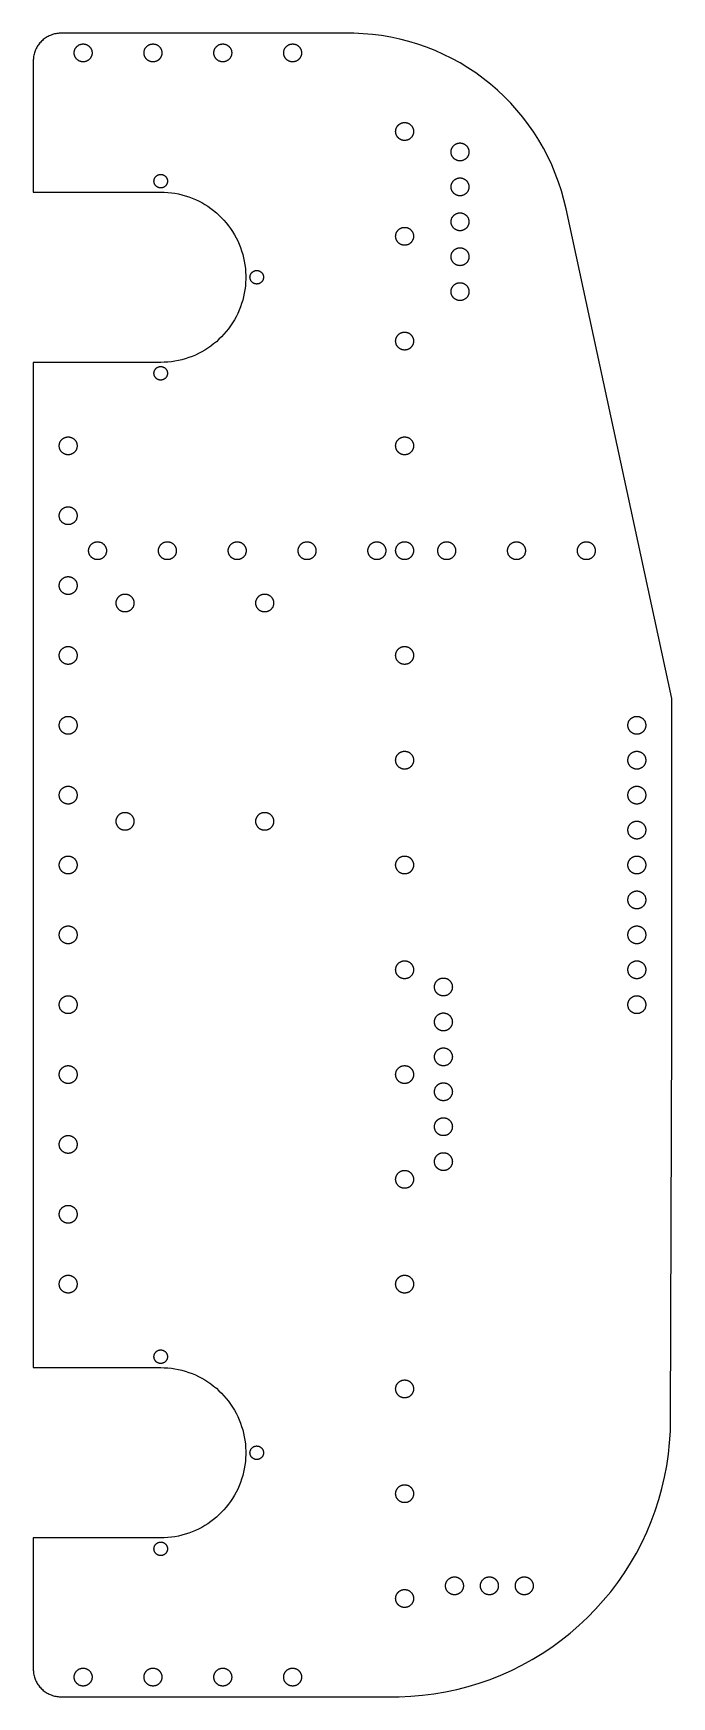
# Model space of a CAD drawing. Header units: metres. Extents: x 0 to 5.8, y -7.5 to 7.5.
import ezdxf

# ---------------------------------------------------------------- set-up
doc = ezdxf.new("R2010")
doc.units = ezdxf.units.M

msp = doc.modelspace()

# ---------------------------------------------------------------- linework, layer by layer
for p, q in [((0.294754, 7.49994), (0.284302, 7.4995)), ((2.94188, 7.49956), (0.294754, 7.49994)), ((0.07161, 7.35167), (0.067551, 7.34203)), ((0.076065, 7.36115), (0.07161, 7.35167)), ((0.080917, 7.37044), (0.076065, 7.36115)), ((0.086151, 7.3795), (0.080917, 7.37044)), ((0.091766, 7.38834), (0.086151, 7.3795)), ((0.097732, 7.39694), (0.091766, 7.38834)), ((0.104065, 7.40527), (0.097732, 7.39694)), ((0.110748, 7.41335), (0.104065, 7.40527)), ((0.117752, 7.42113), (0.110748, 7.41335)), ((0.125076, 7.4286), (0.117752, 7.42113)), ((0.132706, 7.43578), (0.125076, 7.4286)), ((0.14064, 7.44263), (0.132706, 7.43578)), ((0.148849, 7.44913), (0.14064, 7.44263)), ((0.157318, 7.45528), (0.148849, 7.44913)), ((0.166031, 7.46107), (0.157318, 7.45528)), ((0.174988, 7.46649), (0.166031, 7.46107)), ((0.184174, 7.47154), (0.174988, 7.46649)), ((0.193542, 7.4762), (0.184174, 7.47154)), ((0.20311, 7.48045), (0.193542, 7.4762)), ((0.212845, 7.48431), (0.20311, 7.48045)), ((0.222733, 7.48776), (0.212845, 7.48431)), ((0.232758, 7.49078), (0.222733, 7.48776)), ((0.242905, 7.49339), (0.232758, 7.49078)), ((0.253143, 7.49556), (0.242905, 7.49339)), ((0.263474, 7.49731), (0.253143, 7.49556)), ((0.273865, 7.49863), (0.263474, 7.49731)), ((0.284302, 7.4995), (0.273865, 7.49863)), ((0.423767, 7.34937), (0.424957, 7.35254)), ((0.424957, 7.35254), (0.42627, 7.35565)), ((0.42627, 7.35565), (0.427704, 7.35872)), ((0.427704, 7.35872), (0.42926, 7.36171)), ((0.42926, 7.36171), (0.430954, 7.36464)), ((0.430954, 7.36464), (0.43277, 7.36749)), ((0.43277, 7.36749), (0.434692, 7.37027)), ((0.434692, 7.37027), (0.436737, 7.37296)), ((0.436737, 7.37296), (0.438904, 7.37556)), ((0.438904, 7.37556), (0.441162, 7.37808)), ((0.441162, 7.37808), (0.443527, 7.38049)), ((0.443527, 7.38049), (0.445984, 7.3828)), ((0.445984, 7.3828), (0.448547, 7.38501)), ((0.448547, 7.38501), (0.451202, 7.38712)), ((0.451202, 7.38712), (0.453934, 7.3891)), ((0.453934, 7.3891), (0.456741, 7.39098)), ((0.456741, 7.39098), (0.459641, 7.39272)), ((0.459641, 7.39272), (0.462601, 7.39435)), ((0.462601, 7.39435), (0.465622, 7.39586)), ((0.465622, 7.39586), (0.468719, 7.39723)), ((0.468719, 7.39723), (0.471863, 7.39847)), ((0.471863, 7.39847), (0.475052, 7.39958)), ((0.475052, 7.39958), (0.478287, 7.40056)), ((0.478287, 7.40056), (0.481567, 7.4014)), ((0.481567, 7.4014), (0.484863, 7.4021)), ((0.484863, 7.4021), (0.488205, 7.40266)), ((0.488205, 7.40266), (0.491562, 7.40309)), ((0.491562, 7.40309), (0.494919, 7.40338)), ((0.494919, 7.40338), (0.498306, 7.40352)), ((0.498306, 7.40352), (0.501678, 7.40352)), ((0.501678, 7.40352), (0.505066, 7.40338)), ((0.505066, 7.40338), (0.508423, 7.40309)), ((0.508423, 7.40309), (0.51178, 7.40266)), ((0.51178, 7.40266), (0.515121, 7.4021)), ((0.515121, 7.4021), (0.518417, 7.4014)), ((0.518417, 7.4014), (0.521698, 7.40056)), ((0.521698, 7.40056), (0.524933, 7.39958)), ((0.524933, 7.39958), (0.528122, 7.39847)), ((0.528122, 7.39847), (0.531265, 7.39723)), ((0.531265, 7.39723), (0.534363, 7.39586)), ((0.534363, 7.39586), (0.537384, 7.39435)), ((0.537384, 7.39435), (0.540344, 7.39272)), ((0.540344, 7.39272), (0.543243, 7.39098)), ((0.543243, 7.39098), (0.546051, 7.3891)), ((0.546051, 7.3891), (0.548782, 7.38712)), ((0.548782, 7.38712), (0.551437, 7.38501)), ((0.551437, 7.38501), (0.554001, 7.3828)), ((0.554001, 7.3828), (0.556458, 7.38049)), ((0.556458, 7.38049), (0.558823, 7.37808)), ((0.558823, 7.37808), (0.561096, 7.37556)), ((0.561096, 7.37556), (0.563248, 7.37296)), ((0.563248, 7.37296), (0.565292, 7.37027)), ((0.565292, 7.37027), (0.567215, 7.36749)), ((0.567215, 7.36749), (0.569031, 7.36464)), ((0.569031, 7.36464), (0.570724, 7.36171)), ((0.570724, 7.36171), (0.572281, 7.35872)), ((0.572281, 7.35872), (0.57373, 7.35565)), ((0.57373, 7.35565), (0.575027, 7.35254)), ((0.575027, 7.35254), (0.576218, 7.34937)), ((1.0537, 7.34937), (1.05487, 7.35254)), ((1.05487, 7.35254), (1.05618, 7.35565)), ((1.05618, 7.35565), (1.05762, 7.35872)), ((1.05762, 7.35872), (1.05919, 7.36171)), ((1.05919, 7.36171), (1.06088, 7.36464)), ((1.06088, 7.36464), (1.06268, 7.36749)), ((1.06268, 7.36749), (1.06462, 7.37027)), ((1.06462, 7.37027), (1.06667, 7.37296)), ((1.06667, 7.37296), (1.06882, 7.37556)), ((1.06882, 7.37556), (1.07108, 7.37808)), ((1.07108, 7.37808), (1.07344, 7.38049)), ((1.07344, 7.38049), (1.07591, 7.3828)), ((1.07591, 7.3828), (1.07846, 7.38501)), ((1.07846, 7.38501), (1.08112, 7.38712)), ((1.08112, 7.38712), (1.08385, 7.3891)), ((1.08385, 7.3891), (1.08667, 7.39098)), ((1.08667, 7.39098), (1.08955, 7.39272)), ((1.08955, 7.39272), (1.09251, 7.39435)), ((1.09251, 7.39435), (1.09555, 7.39586)), ((1.09555, 7.39586), (1.09863, 7.39723)), ((1.09863, 7.39723), (1.10178, 7.39847)), ((1.10178, 7.39847), (1.10498, 7.39958)), ((1.10498, 7.39958), (1.10822, 7.40056)), ((1.10822, 7.40056), (1.11148, 7.4014)), ((1.11148, 7.4014), (1.11479, 7.4021)), ((1.11479, 7.4021), (1.11812, 7.40266)), ((1.11812, 7.40266), (1.12148, 7.40309)), ((1.12148, 7.40309), (1.12485, 7.40338)), ((1.12485, 7.40338), (1.12822, 7.40352)), ((1.12822, 7.40352), (1.13161, 7.40352)), ((1.13161, 7.40352), (1.13498, 7.40338)), ((1.13498, 7.40338), (1.13835, 7.40309)), ((1.13835, 7.40309), (1.14171, 7.40266)), ((1.14171, 7.40266), (1.14503, 7.4021)), ((1.14503, 7.4021), (1.14835, 7.4014)), ((1.14835, 7.4014), (1.15161, 7.40056)), ((1.15161, 7.40056), (1.15486, 7.39958)), ((1.15486, 7.39958), (1.15805, 7.39847)), ((1.15805, 7.39847), (1.16119, 7.39723)), ((1.16119, 7.39723), (1.16428, 7.39586)), ((1.16428, 7.39586), (1.16731, 7.39435)), ((1.16731, 7.39435), (1.17027, 7.39272)), ((1.17027, 7.39272), (1.17316, 7.39098)), ((1.17316, 7.39098), (1.17598, 7.3891)), ((1.17598, 7.3891), (1.17871, 7.38712)), ((1.17871, 7.38712), (1.18137, 7.38501)), ((1.18137, 7.38501), (1.18391, 7.3828)), ((1.18391, 7.3828), (1.18639, 7.38049)), ((1.18639, 7.38049), (1.18875, 7.37808)), ((1.18875, 7.37808), (1.19101, 7.37556)), ((1.19101, 7.37556), (1.19316, 7.37296)), ((1.19316, 7.37296), (1.19521, 7.37027)), ((1.19521, 7.37027), (1.19714, 7.36749)), ((1.19714, 7.36749), (1.19894, 7.36464)), ((1.19894, 7.36464), (1.20064, 7.36171)), ((1.20064, 7.36171), (1.20221, 7.35872)), ((1.20221, 7.35872), (1.20364, 7.35565)), ((1.20364, 7.35565), (1.20496, 7.35254)), ((1.20496, 7.35254), (1.20613, 7.34937)), ((1.68361, 7.34937), (1.6848, 7.35254)), ((1.6848, 7.35254), (1.6861, 7.35565)), ((1.6861, 7.35565), (1.68755, 7.35872)), ((1.68755, 7.35872), (1.6891, 7.36171)), ((1.6891, 7.36171), (1.6908, 7.36464)), ((1.6908, 7.36464), (1.69261, 7.36749)), ((1.69261, 7.36749), (1.69453, 7.37027)), ((1.69453, 7.37027), (1.69658, 7.37296)), ((1.69658, 7.37296), (1.69875, 7.37556)), ((1.69875, 7.37556), (1.701, 7.37808)), ((1.701, 7.37808), (1.70337, 7.38049)), ((1.70337, 7.38049), (1.70583, 7.3828)), ((1.70583, 7.3828), (1.70839, 7.38501)), ((1.70839, 7.38501), (1.71104, 7.38712)), ((1.71104, 7.38712), (1.71378, 7.3891)), ((1.71378, 7.3891), (1.71658, 7.39098)), ((1.71658, 7.39098), (1.71948, 7.39272)), ((1.71948, 7.39272), (1.72244, 7.39435)), ((1.72244, 7.39435), (1.72546, 7.39586)), ((1.72546, 7.39586), (1.72856, 7.39723)), ((1.72856, 7.39723), (1.7317, 7.39847)), ((1.7317, 7.39847), (1.73489, 7.39958)), ((1.73489, 7.39958), (1.73813, 7.40056)), ((1.73813, 7.40056), (1.74141, 7.4014)), ((1.74141, 7.4014), (1.74471, 7.4021)), ((1.74471, 7.4021), (1.74805, 7.40266)), ((1.74805, 7.40266), (1.7514, 7.40309)), ((1.7514, 7.40309), (1.75476, 7.40338)), ((1.75476, 7.40338), (1.75815, 7.40352)), ((1.75815, 7.40352), (1.76152, 7.40352)), ((1.76152, 7.40352), (1.76491, 7.40338)), ((1.76491, 7.40338), (1.76826, 7.40309)), ((1.76826, 7.40309), (1.77162, 7.40266)), ((1.77162, 7.40266), (1.77496, 7.4021)), ((1.77496, 7.4021), (1.77826, 7.4014)), ((1.77826, 7.4014), (1.78154, 7.40056)), ((1.78154, 7.40056), (1.78477, 7.39958)), ((1.78477, 7.39958), (1.78796, 7.39847)), ((1.78796, 7.39847), (1.79111, 7.39723)), ((1.79111, 7.39723), (1.7942, 7.39586)), ((1.7942, 7.39586), (1.79723, 7.39435)), ((1.79723, 7.39435), (1.80019, 7.39272)), ((1.80019, 7.39272), (1.80309, 7.39098)), ((1.80309, 7.39098), (1.80589, 7.3891)), ((1.80589, 7.3891), (1.80862, 7.38712)), ((1.80862, 7.38712), (1.81128, 7.38501)), ((1.81128, 7.38501), (1.81384, 7.3828)), ((1.81384, 7.3828), (1.8163, 7.38049)), ((1.8163, 7.38049), (1.81866, 7.37808)), ((1.81866, 7.37808), (1.82094, 7.37556)), ((1.82094, 7.37556), (1.82309, 7.37296)), ((1.82309, 7.37296), (1.82513, 7.37027)), ((1.82513, 7.37027), (1.82706, 7.36749)), ((1.82706, 7.36749), (1.82887, 7.36464)), ((1.82887, 7.36464), (1.83057, 7.36171)), ((1.83057, 7.36171), (1.83212, 7.35872)), ((1.83212, 7.35872), (1.83357, 7.35565)), ((1.83357, 7.35565), (1.83487, 7.35254)), ((1.83487, 7.35254), (1.83606, 7.34937)), ((2.31354, 7.34937), (2.31471, 7.35254)), ((2.31471, 7.35254), (2.31602, 7.35565)), ((2.31602, 7.35565), (2.31746, 7.35872)), ((2.31746, 7.35872), (2.31903, 7.36171)), ((2.31903, 7.36171), (2.32072, 7.36464)), ((2.32072, 7.36464), (2.32253, 7.36749)), ((2.32253, 7.36749), (2.32446, 7.37027)), ((2.32446, 7.37027), (2.32651, 7.37296)), ((2.32651, 7.37296), (2.32866, 7.37556)), ((2.32866, 7.37556), (2.33092, 7.37808)), ((2.33092, 7.37808), (2.33328, 7.38049)), ((2.33328, 7.38049), (2.33575, 7.3828)), ((2.33575, 7.3828), (2.33832, 7.38501)), ((2.33832, 7.38501), (2.34096, 7.38712)), ((2.34096, 7.38712), (2.34369, 7.3891)), ((2.34369, 7.3891), (2.34651, 7.39098)), ((2.34651, 7.39098), (2.3494, 7.39272)), ((2.3494, 7.39272), (2.35237, 7.39435)), ((2.35237, 7.39435), (2.35539, 7.39586)), ((2.35539, 7.39586), (2.35847, 7.39723)), ((2.35847, 7.39723), (2.36162, 7.39847)), ((2.36162, 7.39847), (2.36482, 7.39958)), ((2.36482, 7.39958), (2.36806, 7.40056)), ((2.36806, 7.40056), (2.37132, 7.4014)), ((2.37132, 7.4014), (2.37463, 7.4021)), ((2.37463, 7.4021), (2.37796, 7.40266)), ((2.37796, 7.40266), (2.38132, 7.40309)), ((2.38132, 7.40309), (2.38469, 7.40338)), ((2.38469, 7.40338), (2.38806, 7.40352)), ((2.38806, 7.40352), (2.39145, 7.40352)), ((2.39145, 7.40352), (2.39482, 7.40338)), ((2.39482, 7.40338), (2.39819, 7.40309)), ((2.39819, 7.40309), (2.40155, 7.40266)), ((2.40155, 7.40266), (2.40488, 7.4021)), ((2.40488, 7.4021), (2.40819, 7.4014)), ((2.40819, 7.4014), (2.41145, 7.40056)), ((2.41145, 7.40056), (2.4147, 7.39958)), ((2.4147, 7.39958), (2.41789, 7.39847)), ((2.41789, 7.39847), (2.42104, 7.39723)), ((2.42104, 7.39723), (2.42412, 7.39586)), ((2.42412, 7.39586), (2.42715, 7.39435)), ((2.42715, 7.39435), (2.43011, 7.39272)), ((2.43011, 7.39272), (2.433, 7.39098)), ((2.433, 7.39098), (2.43582, 7.3891)), ((2.43582, 7.3891), (2.43855, 7.38712)), ((2.43855, 7.38712), (2.44121, 7.38501)), ((2.44121, 7.38501), (2.44376, 7.3828)), ((2.44376, 7.3828), (2.44623, 7.38049)), ((2.44623, 7.38049), (2.44859, 7.37808)), ((2.44859, 7.37808), (2.45085, 7.37556)), ((2.45085, 7.37556), (2.453, 7.37296)), ((2.453, 7.37296), (2.45505, 7.37027)), ((2.45505, 7.37027), (2.45699, 7.36749)), ((2.45699, 7.36749), (2.45879, 7.36464)), ((2.45879, 7.36464), (2.46048, 7.36171)), ((2.46048, 7.36171), (2.46205, 7.35872)), ((2.46205, 7.35872), (2.46349, 7.35565)), ((2.46349, 7.35565), (2.4648, 7.35254)), ((2.4648, 7.35254), (2.46597, 7.34937)), ((3.02557, 7.49605), (2.94188, 7.49956)), ((3.10905, 7.48903), (3.02557, 7.49605)), ((3.19215, 7.47853), (3.10905, 7.48903)), ((3.27475, 7.46457), (3.19215, 7.47853)), ((3.35669, 7.44714), (3.27475, 7.46457)), ((3.43784, 7.42632), (3.35669, 7.44714)), ((3.51802, 7.4021), (3.43784, 7.42632)), ((3.59714, 7.37456), (3.51802, 7.4021)), ((3.67502, 7.34372), (3.59714, 7.37456)), ((0.050217, 7.26047), (0.049988, 7.25)), ((0.049988, 7.25), (0.049988, 6.0677)), ((0.050873, 7.2709), (0.050217, 7.26047)), ((0.051956, 7.28133), (0.050873, 7.2709)), ((0.053497, 7.29169), (0.051956, 7.28133)), ((0.05545, 7.30197), (0.053497, 7.29169)), ((0.057846, 7.31216), (0.05545, 7.30197)), ((0.060669, 7.32225), (0.057846, 7.31216)), ((0.063904, 7.33221), (0.060669, 7.32225)), ((0.067551, 7.34203), (0.063904, 7.33221)), ((0.419281, 7.32283), (0.419357, 7.3262)), ((0.419357, 7.31944), (0.419281, 7.32283)), ((0.419357, 7.3262), (0.419571, 7.32957)), ((0.419571, 7.31607), (0.419357, 7.31944)), ((0.419571, 7.32957), (0.419922, 7.33295)), ((0.419922, 7.31271), (0.419571, 7.31607)), ((0.419922, 7.33295), (0.42041, 7.33629)), ((0.42041, 7.30937), (0.419922, 7.31271)), ((0.42041, 7.33629), (0.421051, 7.3396)), ((0.421051, 7.30605), (0.42041, 7.30937)), ((0.421051, 7.3396), (0.421814, 7.3429)), ((0.421814, 7.30275), (0.421051, 7.30605)), ((0.421814, 7.3429), (0.422729, 7.34616)), ((0.422729, 7.2995), (0.421814, 7.30275)), ((0.422729, 7.34616), (0.423767, 7.34937)), ((0.423767, 7.29628), (0.422729, 7.2995)), ((0.424957, 7.29312), (0.423767, 7.29628)), ((0.42627, 7.28999), (0.424957, 7.29312)), ((0.427704, 7.28694), (0.42627, 7.28999)), ((0.42926, 7.28395), (0.427704, 7.28694)), ((0.430954, 7.28102), (0.42926, 7.28395)), ((0.43277, 7.27817), (0.430954, 7.28102)), ((0.434692, 7.27539), (0.43277, 7.27817)), ((0.436737, 7.27269), (0.434692, 7.27539)), ((0.438904, 7.2701), (0.436737, 7.27269)), ((0.441162, 7.26758), (0.438904, 7.2701)), ((0.443527, 7.26517), (0.441162, 7.26758)), ((0.445984, 7.26285), (0.443527, 7.26517)), ((0.448547, 7.26064), (0.445984, 7.26285)), ((0.451202, 7.25854), (0.448547, 7.26064)), ((0.453934, 7.25655), (0.451202, 7.25854)), ((0.456741, 7.25468), (0.453934, 7.25655)), ((0.459641, 7.25293), (0.456741, 7.25468)), ((0.462601, 7.2513), (0.459641, 7.25293)), ((0.465622, 7.2498), (0.462601, 7.2513)), ((0.468719, 7.24843), (0.465622, 7.2498)), ((0.471863, 7.24718), (0.468719, 7.24843)), ((0.475052, 7.24606), (0.471863, 7.24718)), ((0.478287, 7.24509), (0.475052, 7.24606)), ((0.481567, 7.24425), (0.478287, 7.24509)), ((0.484863, 7.24355), (0.481567, 7.24425)), ((0.488205, 7.24298), (0.484863, 7.24355)), ((0.491562, 7.24255), (0.488205, 7.24298)), ((0.494919, 7.24228), (0.491562, 7.24255)), ((0.498306, 7.24214), (0.494919, 7.24228)), ((0.501678, 7.24214), (0.498306, 7.24214)), ((0.505066, 7.24228), (0.501678, 7.24214)), ((0.508423, 7.24255), (0.505066, 7.24228)), ((0.51178, 7.24298), (0.508423, 7.24255)), ((0.515121, 7.24355), (0.51178, 7.24298)), ((0.518417, 7.24425), (0.515121, 7.24355)), ((0.521698, 7.24509), (0.518417, 7.24425)), ((0.524933, 7.24606), (0.521698, 7.24509)), ((0.528122, 7.24718), (0.524933, 7.24606)), ((0.531265, 7.24843), (0.528122, 7.24718)), ((0.534363, 7.2498), (0.531265, 7.24843)), ((0.537384, 7.2513), (0.534363, 7.2498)), ((0.540344, 7.25293), (0.537384, 7.2513)), ((0.543243, 7.25468), (0.540344, 7.25293)), ((0.546051, 7.25655), (0.543243, 7.25468)), ((0.548782, 7.25854), (0.546051, 7.25655)), ((0.551437, 7.26064), (0.548782, 7.25854)), ((0.554001, 7.26285), (0.551437, 7.26064)), ((0.556458, 7.26517), (0.554001, 7.26285)), ((0.558823, 7.26758), (0.556458, 7.26517)), ((0.561096, 7.2701), (0.558823, 7.26758)), ((0.563248, 7.27269), (0.561096, 7.2701)), ((0.565292, 7.27539), (0.563248, 7.27269)), ((0.567215, 7.27817), (0.565292, 7.27539)), ((0.569031, 7.28102), (0.567215, 7.27817)), ((0.570724, 7.28395), (0.569031, 7.28102)), ((0.572281, 7.28694), (0.570724, 7.28395)), ((0.57373, 7.28999), (0.572281, 7.28694)), ((0.575027, 7.29312), (0.57373, 7.28999)), ((0.576218, 7.29628), (0.575027, 7.29312)), ((0.576218, 7.34937), (0.577255, 7.34616)), ((0.577255, 7.2995), (0.576218, 7.29628)), ((0.577255, 7.34616), (0.578171, 7.3429)), ((0.578171, 7.30275), (0.577255, 7.2995)), ((0.578171, 7.3429), (0.578934, 7.3396)), ((0.578934, 7.30605), (0.578171, 7.30275)), ((0.578934, 7.3396), (0.579575, 7.33629)), ((0.579575, 7.30937), (0.578934, 7.30605)), ((0.579575, 7.33629), (0.580063, 7.33295)), ((0.580063, 7.31271), (0.579575, 7.30937)), ((0.580063, 7.33295), (0.580414, 7.32957)), ((0.580414, 7.31607), (0.580063, 7.31271)), ((0.580414, 7.32957), (0.580627, 7.3262)), ((0.580627, 7.31944), (0.580414, 7.31607)), ((0.580627, 7.3262), (0.580704, 7.32283)), ((0.580704, 7.32283), (0.580627, 7.31944)), ((1.04921, 7.32283), (1.04927, 7.3262)), ((1.04927, 7.31944), (1.04921, 7.32283)), ((1.04927, 7.3262), (1.04948, 7.32957)), ((1.04948, 7.31607), (1.04927, 7.31944)), ((1.04948, 7.32957), (1.04984, 7.33295)), ((1.04984, 7.31271), (1.04948, 7.31607)), ((1.04984, 7.33295), (1.05034, 7.33629)), ((1.05034, 7.30937), (1.04984, 7.31271)), ((1.05034, 7.33629), (1.05096, 7.3396)), ((1.05096, 7.30605), (1.05034, 7.30937)), ((1.05096, 7.3396), (1.05174, 7.3429)), ((1.05174, 7.30275), (1.05096, 7.30605)), ((1.05174, 7.3429), (1.05264, 7.34616)), ((1.05264, 7.2995), (1.05174, 7.30275)), ((1.05264, 7.34616), (1.0537, 7.34937)), ((1.0537, 7.29628), (1.05264, 7.2995)), ((1.05487, 7.29312), (1.0537, 7.29628)), ((1.05618, 7.28999), (1.05487, 7.29312)), ((1.05762, 7.28694), (1.05618, 7.28999)), ((1.05919, 7.28395), (1.05762, 7.28694)), ((1.06088, 7.28102), (1.05919, 7.28395)), ((1.06268, 7.27817), (1.06088, 7.28102)), ((1.06462, 7.27539), (1.06268, 7.27817)), ((1.06667, 7.27269), (1.06462, 7.27539)), ((1.06882, 7.2701), (1.06667, 7.27269)), ((1.07108, 7.26758), (1.06882, 7.2701)), ((1.07344, 7.26517), (1.07108, 7.26758)), ((1.07591, 7.26285), (1.07344, 7.26517)), ((1.07846, 7.26064), (1.07591, 7.26285)), ((1.08112, 7.25854), (1.07846, 7.26064)), ((1.08385, 7.25655), (1.08112, 7.25854)), ((1.08667, 7.25468), (1.08385, 7.25655)), ((1.08955, 7.25293), (1.08667, 7.25468)), ((1.09251, 7.2513), (1.08955, 7.25293)), ((1.09555, 7.2498), (1.09251, 7.2513)), ((1.09863, 7.24843), (1.09555, 7.2498)), ((1.10178, 7.24718), (1.09863, 7.24843)), ((1.10498, 7.24606), (1.10178, 7.24718)), ((1.10822, 7.24509), (1.10498, 7.24606)), ((1.11148, 7.24425), (1.10822, 7.24509)), ((1.11479, 7.24355), (1.11148, 7.24425)), ((1.11812, 7.24298), (1.11479, 7.24355)), ((1.12148, 7.24255), (1.11812, 7.24298)), ((1.12485, 7.24228), (1.12148, 7.24255)), ((1.12822, 7.24214), (1.12485, 7.24228)), ((1.13161, 7.24214), (1.12822, 7.24214)), ((1.13498, 7.24228), (1.13161, 7.24214)), ((1.13835, 7.24255), (1.13498, 7.24228)), ((1.14171, 7.24298), (1.13835, 7.24255)), ((1.14503, 7.24355), (1.14171, 7.24298)), ((1.14835, 7.24425), (1.14503, 7.24355)), ((1.15161, 7.24509), (1.14835, 7.24425)), ((1.15486, 7.24606), (1.15161, 7.24509)), ((1.15805, 7.24718), (1.15486, 7.24606)), ((1.16119, 7.24843), (1.15805, 7.24718)), ((1.16428, 7.2498), (1.16119, 7.24843)), ((1.16731, 7.2513), (1.16428, 7.2498)), ((1.17027, 7.25293), (1.16731, 7.2513)), ((1.17316, 7.25468), (1.17027, 7.25293)), ((1.17598, 7.25655), (1.17316, 7.25468)), ((1.17871, 7.25854), (1.17598, 7.25655)), ((1.18137, 7.26064), (1.17871, 7.25854)), ((1.18391, 7.26285), (1.18137, 7.26064)), ((1.18639, 7.26517), (1.18391, 7.26285)), ((1.18875, 7.26758), (1.18639, 7.26517)), ((1.19101, 7.2701), (1.18875, 7.26758)), ((1.19316, 7.27269), (1.19101, 7.2701)), ((1.19521, 7.27539), (1.19316, 7.27269)), ((1.19714, 7.27817), (1.19521, 7.27539)), ((1.19894, 7.28102), (1.19714, 7.27817)), ((1.20064, 7.28395), (1.19894, 7.28102)), ((1.20221, 7.28694), (1.20064, 7.28395)), ((1.20364, 7.28999), (1.20221, 7.28694)), ((1.20496, 7.29312), (1.20364, 7.28999)), ((1.20613, 7.29628), (1.20496, 7.29312)), ((1.20613, 7.34937), (1.20718, 7.34616)), ((1.20718, 7.2995), (1.20613, 7.29628)), ((1.20718, 7.34616), (1.20808, 7.3429)), ((1.20808, 7.30275), (1.20718, 7.2995)), ((1.20808, 7.3429), (1.20886, 7.3396)), ((1.20886, 7.30605), (1.20808, 7.30275)), ((1.20886, 7.3396), (1.20949, 7.33629)), ((1.20949, 7.30937), (1.20886, 7.30605)), ((1.20949, 7.33629), (1.20999, 7.33295)), ((1.20999, 7.31271), (1.20949, 7.30937)), ((1.20999, 7.33295), (1.21034, 7.32957)), ((1.21034, 7.31607), (1.20999, 7.31271)), ((1.21034, 7.32957), (1.21056, 7.3262)), ((1.21056, 7.31944), (1.21034, 7.31607)), ((1.21056, 7.3262), (1.21062, 7.32283)), ((1.21062, 7.32283), (1.21056, 7.31944)), ((1.67912, 7.32283), (1.6792, 7.3262)), ((1.6792, 7.31944), (1.67912, 7.32283)), ((1.6792, 7.3262), (1.67941, 7.32957)), ((1.67941, 7.31607), (1.6792, 7.31944)), ((1.67941, 7.32957), (1.67976, 7.33295)), ((1.67976, 7.31271), (1.67941, 7.31607)), ((1.67976, 7.33295), (1.68025, 7.33629)), ((1.68025, 7.30937), (1.67976, 7.31271)), ((1.68025, 7.33629), (1.68089, 7.3396)), ((1.68089, 7.30605), (1.68025, 7.30937)), ((1.68089, 7.3396), (1.68166, 7.3429)), ((1.68166, 7.30275), (1.68089, 7.30605)), ((1.68166, 7.3429), (1.68257, 7.34616)), ((1.68257, 7.2995), (1.68166, 7.30275)), ((1.68257, 7.34616), (1.68361, 7.34937)), ((1.68361, 7.29628), (1.68257, 7.2995)), ((1.6848, 7.29312), (1.68361, 7.29628)), ((1.6861, 7.28999), (1.6848, 7.29312)), ((1.68755, 7.28694), (1.6861, 7.28999)), ((1.6891, 7.28395), (1.68755, 7.28694)), ((1.6908, 7.28102), (1.6891, 7.28395)), ((1.69261, 7.27817), (1.6908, 7.28102)), ((1.69453, 7.27539), (1.69261, 7.27817)), ((1.69658, 7.27269), (1.69453, 7.27539)), ((1.69875, 7.2701), (1.69658, 7.27269)), ((1.701, 7.26758), (1.69875, 7.2701)), ((1.70337, 7.26517), (1.701, 7.26758)), ((1.70583, 7.26285), (1.70337, 7.26517)), ((1.70839, 7.26064), (1.70583, 7.26285)), ((1.71104, 7.25854), (1.70839, 7.26064)), ((1.71378, 7.25655), (1.71104, 7.25854)), ((1.71658, 7.25468), (1.71378, 7.25655)), ((1.71948, 7.25293), (1.71658, 7.25468)), ((1.72244, 7.2513), (1.71948, 7.25293)), ((1.72546, 7.2498), (1.72244, 7.2513)), ((1.72856, 7.24843), (1.72546, 7.2498)), ((1.7317, 7.24718), (1.72856, 7.24843)), ((1.73489, 7.24606), (1.7317, 7.24718)), ((1.73813, 7.24509), (1.73489, 7.24606)), ((1.74141, 7.24425), (1.73813, 7.24509)), ((1.74471, 7.24355), (1.74141, 7.24425)), ((1.74805, 7.24298), (1.74471, 7.24355)), ((1.7514, 7.24255), (1.74805, 7.24298)), ((1.75476, 7.24228), (1.7514, 7.24255)), ((1.75815, 7.24214), (1.75476, 7.24228)), ((1.76152, 7.24214), (1.75815, 7.24214)), ((1.76491, 7.24228), (1.76152, 7.24214)), ((1.76826, 7.24255), (1.76491, 7.24228)), ((1.77162, 7.24298), (1.76826, 7.24255)), ((1.77496, 7.24355), (1.77162, 7.24298)), ((1.77826, 7.24425), (1.77496, 7.24355)), ((1.78154, 7.24509), (1.77826, 7.24425)), ((1.78477, 7.24606), (1.78154, 7.24509)), ((1.78796, 7.24718), (1.78477, 7.24606)), ((1.79111, 7.24843), (1.78796, 7.24718)), ((1.7942, 7.2498), (1.79111, 7.24843)), ((1.79723, 7.2513), (1.7942, 7.2498)), ((1.80019, 7.25293), (1.79723, 7.2513)), ((1.80309, 7.25468), (1.80019, 7.25293)), ((1.80589, 7.25655), (1.80309, 7.25468)), ((1.80862, 7.25854), (1.80589, 7.25655)), ((1.81128, 7.26064), (1.80862, 7.25854)), ((1.81384, 7.26285), (1.81128, 7.26064)), ((1.8163, 7.26517), (1.81384, 7.26285)), ((1.81866, 7.26758), (1.8163, 7.26517)), ((1.82094, 7.2701), (1.81866, 7.26758)), ((1.82309, 7.27269), (1.82094, 7.2701)), ((1.82513, 7.27539), (1.82309, 7.27269)), ((1.82706, 7.27817), (1.82513, 7.27539)), ((1.82887, 7.28102), (1.82706, 7.27817)), ((1.83057, 7.28395), (1.82887, 7.28102)), ((1.83212, 7.28694), (1.83057, 7.28395)), ((1.83357, 7.28999), (1.83212, 7.28694)), ((1.83487, 7.29312), (1.83357, 7.28999)), ((1.83606, 7.29628), (1.83487, 7.29312)), ((1.83606, 7.34937), (1.8371, 7.34616)), ((1.8371, 7.2995), (1.83606, 7.29628)), ((1.8371, 7.34616), (1.83801, 7.3429)), ((1.83801, 7.30275), (1.8371, 7.2995)), ((1.83801, 7.3429), (1.83878, 7.3396)), ((1.83878, 7.30605), (1.83801, 7.30275)), ((1.83878, 7.3396), (1.83942, 7.33629)), ((1.83942, 7.30937), (1.83878, 7.30605)), ((1.83942, 7.33629), (1.8399, 7.33295)), ((1.8399, 7.31271), (1.83942, 7.30937)), ((1.8399, 7.33295), (1.84026, 7.32957)), ((1.84026, 7.31607), (1.8399, 7.31271)), ((1.84026, 7.32957), (1.84047, 7.3262)), ((1.84047, 7.31944), (1.84026, 7.31607)), ((1.84047, 7.3262), (1.84055, 7.32283)), ((1.84055, 7.32283), (1.84047, 7.31944)), ((2.30905, 7.32283), (2.30911, 7.3262)), ((2.30911, 7.31944), (2.30905, 7.32283)), ((2.30911, 7.3262), (2.30933, 7.32957)), ((2.30933, 7.31607), (2.30911, 7.31944)), ((2.30933, 7.32957), (2.30968, 7.33295)), ((2.30968, 7.31271), (2.30933, 7.31607)), ((2.30968, 7.33295), (2.31018, 7.33629)), ((2.31018, 7.30937), (2.30968, 7.31271)), ((2.31018, 7.33629), (2.31081, 7.3396)), ((2.31081, 7.30605), (2.31018, 7.30937)), ((2.31081, 7.3396), (2.31158, 7.3429)), ((2.31158, 7.30275), (2.31081, 7.30605)), ((2.31158, 7.3429), (2.31248, 7.34616)), ((2.31248, 7.2995), (2.31158, 7.30275)), ((2.31248, 7.34616), (2.31354, 7.34937)), ((2.31354, 7.29628), (2.31248, 7.2995)), ((2.31471, 7.29312), (2.31354, 7.29628)), ((2.31602, 7.28999), (2.31471, 7.29312)), ((2.31746, 7.28694), (2.31602, 7.28999)), ((2.31903, 7.28395), (2.31746, 7.28694)), ((2.32072, 7.28102), (2.31903, 7.28395)), ((2.32253, 7.27817), (2.32072, 7.28102)), ((2.32446, 7.27539), (2.32253, 7.27817)), ((2.32651, 7.27269), (2.32446, 7.27539)), ((2.32866, 7.2701), (2.32651, 7.27269)), ((2.33092, 7.26758), (2.32866, 7.2701)), ((2.33328, 7.26517), (2.33092, 7.26758)), ((2.33575, 7.26285), (2.33328, 7.26517)), ((2.33832, 7.26064), (2.33575, 7.26285)), ((2.34096, 7.25854), (2.33832, 7.26064)), ((2.34369, 7.25655), (2.34096, 7.25854)), ((2.34651, 7.25468), (2.34369, 7.25655)), ((2.3494, 7.25293), (2.34651, 7.25468)), ((2.35237, 7.2513), (2.3494, 7.25293)), ((2.35539, 7.2498), (2.35237, 7.2513)), ((2.35847, 7.24843), (2.35539, 7.2498)), ((2.36162, 7.24718), (2.35847, 7.24843)), ((2.36482, 7.24606), (2.36162, 7.24718)), ((2.36806, 7.24509), (2.36482, 7.24606)), ((2.37132, 7.24425), (2.36806, 7.24509)), ((2.37463, 7.24355), (2.37132, 7.24425)), ((2.37796, 7.24298), (2.37463, 7.24355)), ((2.38132, 7.24255), (2.37796, 7.24298)), ((2.38469, 7.24228), (2.38132, 7.24255)), ((2.38806, 7.24214), (2.38469, 7.24228)), ((2.39145, 7.24214), (2.38806, 7.24214)), ((2.39482, 7.24228), (2.39145, 7.24214)), ((2.39819, 7.24255), (2.39482, 7.24228)), ((2.40155, 7.24298), (2.39819, 7.24255)), ((2.40488, 7.24355), (2.40155, 7.24298)), ((2.40819, 7.24425), (2.40488, 7.24355)), ((2.41145, 7.24509), (2.40819, 7.24425)), ((2.4147, 7.24606), (2.41145, 7.24509)), ((2.41789, 7.24718), (2.4147, 7.24606)), ((2.42104, 7.24843), (2.41789, 7.24718)), ((2.42412, 7.2498), (2.42104, 7.24843)), ((2.42715, 7.2513), (2.42412, 7.2498)), ((2.43011, 7.25293), (2.42715, 7.2513)), ((2.433, 7.25468), (2.43011, 7.25293)), ((2.43582, 7.25655), (2.433, 7.25468)), ((2.43855, 7.25854), (2.43582, 7.25655)), ((2.44121, 7.26064), (2.43855, 7.25854)), ((2.44376, 7.26285), (2.44121, 7.26064)), ((2.44623, 7.26517), (2.44376, 7.26285)), ((2.44859, 7.26758), (2.44623, 7.26517)), ((2.45085, 7.2701), (2.44859, 7.26758)), ((2.453, 7.27269), (2.45085, 7.2701)), ((2.45505, 7.27539), (2.453, 7.27269)), ((2.45699, 7.27817), (2.45505, 7.27539)), ((2.45879, 7.28102), (2.45699, 7.27817)), ((2.46048, 7.28395), (2.45879, 7.28102)), ((2.46205, 7.28694), (2.46048, 7.28395)), ((2.46349, 7.28999), (2.46205, 7.28694)), ((2.4648, 7.29312), (2.46349, 7.28999)), ((2.46597, 7.29628), (2.4648, 7.29312)), ((2.46597, 7.34937), (2.46703, 7.34616)), ((2.46703, 7.2995), (2.46597, 7.29628)), ((2.46703, 7.34616), (2.46793, 7.3429)), ((2.46793, 7.30275), (2.46703, 7.2995)), ((2.46793, 7.3429), (2.4687, 7.3396)), ((2.4687, 7.30605), (2.46793, 7.30275)), ((2.4687, 7.3396), (2.46933, 7.33629)), ((2.46933, 7.30937), (2.4687, 7.30605)), ((2.46933, 7.33629), (2.46983, 7.33295)), ((2.46983, 7.31271), (2.46933, 7.30937)), ((2.46983, 7.33295), (2.47018, 7.32957)), ((2.47018, 7.31607), (2.46983, 7.31271)), ((2.47018, 7.32957), (2.4704, 7.3262)), ((2.4704, 7.31944), (2.47018, 7.31607)), ((2.4704, 7.3262), (2.47046, 7.32283)), ((2.47046, 7.32283), (2.4704, 7.31944)), ((3.75156, 7.30965), (3.67502, 7.34372)), ((3.82658, 7.2724), (3.75156, 7.30965)), ((3.89999, 7.23204), (3.82658, 7.2724)), ((3.97165, 7.18864), (3.89999, 7.23204)), ((4.04141, 7.14229), (3.97165, 7.18864)), ((4.10919, 7.09305), (4.04141, 7.14229)), ((4.17484, 7.04102), (4.10919, 7.09305)), ((4.23825, 6.98628), (4.17484, 7.04102)), ((4.29932, 6.92894), (4.23825, 6.98628)), ((4.35793, 6.86908), (4.29932, 6.92894)), ((4.41399, 6.80684), (4.35793, 6.86908)), ((4.46738, 6.74229), (4.41399, 6.80684)), ((3.31929, 6.61417), (3.31935, 6.61754)), ((3.31935, 6.61078), (3.31929, 6.61417)), ((3.31935, 6.61754), (3.31956, 6.62093)), ((3.31956, 6.60741), (3.31935, 6.61078)), ((3.31956, 6.62093), (3.31992, 6.62428)), ((3.31992, 6.60405), (3.31956, 6.60741)), ((3.31992, 6.62428), (3.32042, 6.62762)), ((3.32042, 6.60071), (3.31992, 6.60405)), ((3.32042, 6.62762), (3.32104, 6.63095)), ((3.32104, 6.59738), (3.32042, 6.60071)), ((3.32104, 6.63095), (3.32182, 6.63423)), ((3.32182, 6.63423), (3.32272, 6.6375)), ((3.32272, 6.6375), (3.32378, 6.6407)), ((3.32378, 6.6407), (3.32495, 6.64388)), ((3.32495, 6.64388), (3.32626, 6.64699)), ((3.32626, 6.64699), (3.3277, 6.65005)), ((3.3277, 6.65005), (3.32927, 6.65305)), ((3.32927, 6.65305), (3.33096, 6.65598)), ((3.33096, 6.65598), (3.33276, 6.65883)), ((3.33276, 6.65883), (3.3347, 6.66161)), ((3.3347, 6.66161), (3.33675, 6.66429)), ((3.33675, 6.66429), (3.3389, 6.6669)), ((3.3389, 6.6669), (3.34116, 6.66942)), ((3.34116, 6.66942), (3.34352, 6.67183)), ((3.34352, 6.67183), (3.34599, 6.67415)), ((3.34599, 6.67415), (3.34854, 6.67635)), ((3.34854, 6.67635), (3.3512, 6.67845)), ((3.3512, 6.67845), (3.35393, 6.68044)), ((3.35393, 6.68044), (3.35675, 6.68231)), ((3.35675, 6.68231), (3.35963, 6.68407)), ((3.35963, 6.68407), (3.36259, 6.68568)), ((3.36259, 6.68568), (3.36563, 6.68719)), ((3.36563, 6.68719), (3.36871, 6.68857)), ((3.36871, 6.68857), (3.37186, 6.68982)), ((3.37186, 6.68982), (3.37505, 6.69092)), ((3.37505, 6.69092), (3.37828, 6.69189)), ((3.37828, 6.69189), (3.38156, 6.69275)), ((3.38156, 6.69275), (3.38487, 6.69345)), ((3.38487, 6.69345), (3.3882, 6.69402)), ((3.3882, 6.69402), (3.39156, 6.69443)), ((3.39156, 6.69443), (3.39493, 6.69472)), ((3.39493, 6.69472), (3.3983, 6.69485)), ((3.3983, 6.69485), (3.40169, 6.69485)), ((3.40169, 6.69485), (3.40506, 6.69472)), ((3.40506, 6.69472), (3.40843, 6.69443)), ((3.40843, 6.69443), (3.41179, 6.69402)), ((3.41179, 6.69402), (3.41512, 6.69345)), ((3.41512, 6.69345), (3.41843, 6.69275)), ((3.41843, 6.69275), (3.42169, 6.69189)), ((3.42169, 6.69189), (3.42493, 6.69092)), ((3.42493, 6.69092), (3.42813, 6.68982)), ((3.42813, 6.68982), (3.43127, 6.68857)), ((3.43127, 6.68857), (3.43436, 6.68719)), ((3.43436, 6.68719), (3.43738, 6.68568)), ((3.43738, 6.68568), (3.44035, 6.68407)), ((3.44035, 6.68407), (3.44324, 6.68231)), ((3.44324, 6.68231), (3.44606, 6.68044)), ((3.44606, 6.68044), (3.44879, 6.67845)), ((3.44879, 6.67845), (3.45143, 6.67635)), ((3.45143, 6.67635), (3.45399, 6.67415)), ((3.45399, 6.67415), (3.45647, 6.67183)), ((3.45647, 6.67183), (3.45883, 6.66942)), ((3.45883, 6.66942), (3.46109, 6.6669)), ((3.46109, 6.6669), (3.46324, 6.66429)), ((3.46324, 6.66429), (3.46529, 6.66161)), ((3.46529, 6.66161), (3.46722, 6.65883)), ((3.46722, 6.65883), (3.46902, 6.65598)), ((3.46902, 6.65598), (3.47072, 6.65305)), ((3.47072, 6.65305), (3.47229, 6.65005)), ((3.47229, 6.65005), (3.47372, 6.64699)), ((3.47372, 6.64699), (3.47504, 6.64388)), ((3.47504, 6.64388), (3.47621, 6.6407)), ((3.47621, 6.6407), (3.47725, 6.6375)), ((3.47725, 6.6375), (3.47816, 6.63423)), ((3.47816, 6.63423), (3.47894, 6.63095)), ((3.47894, 6.63095), (3.47957, 6.62762)), ((3.47957, 6.60071), (3.47894, 6.59738)), ((3.47957, 6.62762), (3.48007, 6.62428)), ((3.48007, 6.60405), (3.47957, 6.60071)), ((3.48007, 6.62428), (3.48042, 6.62093)), ((3.48042, 6.60741), (3.48007, 6.60405)), ((3.48042, 6.62093), (3.48064, 6.61754)), ((3.48064, 6.61078), (3.48042, 6.60741)), ((3.48064, 6.61754), (3.4807, 6.61417)), ((3.4807, 6.61417), (3.48064, 6.61078)), ((4.51802, 6.67557), (4.46738, 6.74229)), ((4.56584, 6.60678), (4.51802, 6.67557)), ((4.61072, 6.53604), (4.56584, 6.60678)), ((3.32182, 6.5941), (3.32104, 6.59738)), ((3.32272, 6.59084), (3.32182, 6.5941)), ((3.32378, 6.58762), (3.32272, 6.59084)), ((3.32495, 6.58446), (3.32378, 6.58762)), ((3.32626, 6.58134), (3.32495, 6.58446)), ((3.3277, 6.57828), (3.32626, 6.58134)), ((3.32927, 6.57529), (3.3277, 6.57828)), ((3.33096, 6.57236), (3.32927, 6.57529)), ((3.33276, 6.5695), (3.33096, 6.57236)), ((3.3347, 6.56673), (3.33276, 6.5695)), ((3.33675, 6.56403), (3.3347, 6.56673)), ((3.3389, 6.56143), (3.33675, 6.56403)), ((3.34116, 6.55891), (3.3389, 6.56143)), ((3.34352, 6.5565), (3.34116, 6.55891)), ((3.34599, 6.55418), (3.34352, 6.5565)), ((3.34854, 6.55197), (3.34599, 6.55418)), ((3.3512, 6.54988), (3.34854, 6.55197)), ((3.35393, 6.5479), (3.3512, 6.54988)), ((3.35675, 6.54602), (3.35393, 6.5479)), ((3.35963, 6.54427), (3.35675, 6.54602)), ((3.36259, 6.54265), (3.35963, 6.54427)), ((3.36563, 6.54114), (3.36259, 6.54265)), ((3.36871, 6.53976), (3.36563, 6.54114)), ((3.37186, 6.53851), (3.36871, 6.53976)), ((3.37505, 6.5374), (3.37186, 6.53851)), ((3.37828, 6.53642), (3.37505, 6.5374)), ((3.38156, 6.53558), (3.37828, 6.53642)), ((3.38487, 6.53488), (3.38156, 6.53558)), ((3.3882, 6.53432), (3.38487, 6.53488)), ((3.39156, 6.53391), (3.3882, 6.53432)), ((3.39493, 6.53362), (3.39156, 6.53391)), ((3.3983, 6.53348), (3.39493, 6.53362)), ((3.40169, 6.53348), (3.3983, 6.53348)), ((3.40506, 6.53362), (3.40169, 6.53348)), ((3.40843, 6.53391), (3.40506, 6.53362)), ((3.41179, 6.53432), (3.40843, 6.53391)), ((3.41512, 6.53488), (3.41179, 6.53432)), ((3.41843, 6.53558), (3.41512, 6.53488)), ((3.42169, 6.53642), (3.41843, 6.53558)), ((3.42493, 6.5374), (3.42169, 6.53642)), ((3.42813, 6.53851), (3.42493, 6.5374)), ((3.43127, 6.53976), (3.42813, 6.53851)), ((3.43436, 6.54114), (3.43127, 6.53976)), ((3.43738, 6.54265), (3.43436, 6.54114)), ((3.44035, 6.54427), (3.43738, 6.54265)), ((3.44324, 6.54602), (3.44035, 6.54427)), ((3.44606, 6.5479), (3.44324, 6.54602)), ((3.44879, 6.54988), (3.44606, 6.5479)), ((3.45143, 6.55197), (3.44879, 6.54988)), ((3.45399, 6.55418), (3.45143, 6.55197)), ((3.45647, 6.5565), (3.45399, 6.55418)), ((3.45883, 6.55891), (3.45647, 6.5565)), ((3.46109, 6.56143), (3.45883, 6.55891)), ((3.46324, 6.56403), (3.46109, 6.56143)), ((3.46529, 6.56673), (3.46324, 6.56403)), ((3.46722, 6.5695), (3.46529, 6.56673)), ((3.46902, 6.57236), (3.46722, 6.5695)), ((3.47072, 6.57529), (3.46902, 6.57236)), ((3.47229, 6.57828), (3.47072, 6.57529)), ((3.47372, 6.58134), (3.47229, 6.57828)), ((3.47504, 6.58446), (3.47372, 6.58134)), ((3.47621, 6.58762), (3.47504, 6.58446)), ((3.47725, 6.59084), (3.47621, 6.58762)), ((3.47816, 6.5941), (3.47725, 6.59084)), ((3.47894, 6.59738), (3.47816, 6.5941)), ((3.82141, 6.44835), (3.82225, 6.45161)), ((3.82225, 6.45161), (3.82323, 6.45485)), ((3.82323, 6.45485), (3.82434, 6.45805)), ((3.82434, 6.45805), (3.82559, 6.46118)), ((3.82559, 6.46118), (3.82697, 6.46428)), ((3.82697, 6.46428), (3.82848, 6.4673)), ((3.82848, 6.4673), (3.83009, 6.47026)), ((3.83009, 6.47026), (3.83185, 6.47316)), ((3.83185, 6.47316), (3.83372, 6.47597)), ((3.83372, 6.47597), (3.83571, 6.47871)), ((3.83571, 6.47871), (3.8378, 6.48135)), ((3.8378, 6.48135), (3.84001, 6.48392)), ((3.84001, 6.48392), (3.84233, 6.48639)), ((3.84233, 6.48639), (3.84474, 6.48875)), ((3.84474, 6.48875), (3.84726, 6.49101)), ((3.84726, 6.49101), (3.84985, 6.49316)), ((3.84985, 6.49316), (3.85255, 6.49521)), ((3.85255, 6.49521), (3.85533, 6.49713)), ((3.85533, 6.49713), (3.85818, 6.49895)), ((3.85818, 6.49895), (3.86111, 6.50064)), ((3.86111, 6.50064), (3.86411, 6.50221)), ((3.86411, 6.50221), (3.86717, 6.50365)), ((3.86717, 6.50365), (3.87029, 6.50496)), ((3.87029, 6.50496), (3.87344, 6.50613)), ((3.87344, 6.50613), (3.87666, 6.50717)), ((3.87666, 6.50717), (3.87993, 6.50809)), ((3.87993, 6.50809), (3.88321, 6.50887)), ((3.88321, 6.50887), (3.88654, 6.50949)), ((3.88654, 6.50949), (3.88988, 6.50998)), ((3.88988, 6.50998), (3.89323, 6.51035)), ((3.89323, 6.51035), (3.89661, 6.51054)), ((3.89661, 6.51054), (3.89999, 6.51062)), ((3.89999, 6.51062), (3.90337, 6.51054)), ((3.90337, 6.51054), (3.90674, 6.51035)), ((3.90674, 6.51035), (3.91011, 6.50998)), ((3.91011, 6.50998), (3.91345, 6.50949)), ((3.91345, 6.50949), (3.91678, 6.50887)), ((3.91678, 6.50887), (3.92006, 6.50809)), ((3.92006, 6.50809), (3.92332, 6.50717)), ((3.92332, 6.50717), (3.92653, 6.50613)), ((3.92653, 6.50613), (3.9297, 6.50496)), ((3.9297, 6.50496), (3.93282, 6.50365)), ((3.93282, 6.50365), (3.93588, 6.50221)), ((3.93588, 6.50221), (3.93887, 6.50064)), ((3.93887, 6.50064), (3.9418, 6.49895)), ((3.9418, 6.49895), (3.94466, 6.49713)), ((3.94466, 6.49713), (3.94743, 6.49521)), ((3.94743, 6.49521), (3.95012, 6.49316)), ((3.95012, 6.49316), (3.95273, 6.49101)), ((3.95273, 6.49101), (3.95525, 6.48875)), ((3.95525, 6.48875), (3.95766, 6.48639)), ((3.95766, 6.48639), (3.95998, 6.48392)), ((3.95998, 6.48392), (3.96217, 6.48135)), ((3.96217, 6.48135), (3.96428, 6.47871)), ((3.96428, 6.47871), (3.96626, 6.47597)), ((3.96626, 6.47597), (3.96814, 6.47316)), ((3.96814, 6.47316), (3.96989, 6.47026)), ((3.96989, 6.47026), (3.97151, 6.4673)), ((3.97151, 6.4673), (3.97302, 6.46428)), ((3.97302, 6.46428), (3.9744, 6.46118)), ((3.9744, 6.46118), (3.97563, 6.45805)), ((3.97563, 6.45805), (3.97675, 6.45485)), ((3.97675, 6.45485), (3.97772, 6.45161)), ((3.97772, 6.45161), (3.97856, 6.44835)), ((4.6526, 6.4635), (4.61072, 6.53604)), ((4.69142, 6.38927), (4.6526, 6.4635)), ((3.81931, 6.43161), (3.81944, 6.43498)), ((3.81931, 6.42822), (3.81931, 6.43161)), ((3.81944, 6.42485), (3.81931, 6.42822)), ((3.81944, 6.43498), (3.81973, 6.43835)), ((3.81973, 6.42148), (3.81944, 6.42485)), ((3.81973, 6.43835), (3.82014, 6.4417)), ((3.82014, 6.41812), (3.81973, 6.42148)), ((3.82014, 6.4417), (3.82071, 6.44504)), ((3.82071, 6.41479), (3.82014, 6.41812)), ((3.82071, 6.44504), (3.82141, 6.44835)), ((3.82141, 6.41148), (3.82071, 6.41479)), ((3.82225, 6.4082), (3.82141, 6.41148)), ((3.82323, 6.40497), (3.82225, 6.4082)), ((3.82434, 6.40178), (3.82323, 6.40497)), ((3.82559, 6.39864), (3.82434, 6.40178)), ((3.82697, 6.39555), (3.82559, 6.39864)), ((3.82848, 6.39252), (3.82697, 6.39555)), ((3.83009, 6.38956), (3.82848, 6.39252)), ((3.83185, 6.38667), (3.83009, 6.38956)), ((3.83372, 6.38385), (3.83185, 6.38667)), ((3.83571, 6.38112), (3.83372, 6.38385)), ((3.8378, 6.37846), (3.83571, 6.38112)), ((3.84001, 6.37592), (3.8378, 6.37846)), ((3.84233, 6.37344), (3.84001, 6.37592)), ((3.84474, 6.37108), (3.84233, 6.37344)), ((3.84726, 6.36882), (3.84474, 6.37108)), ((3.84985, 6.36667), (3.84726, 6.36882)), ((3.85255, 6.36462), (3.84985, 6.36667)), ((3.85533, 6.36269), (3.85255, 6.36462)), ((3.85818, 6.36087), (3.85533, 6.36269)), ((3.86111, 6.35919), (3.85818, 6.36087)), ((3.86411, 6.35762), (3.86111, 6.35919)), ((3.86717, 6.35619), (3.86411, 6.35762)), ((3.87029, 6.35487), (3.86717, 6.35619)), ((3.87344, 6.3537), (3.87029, 6.35487)), ((3.87666, 6.35265), (3.87344, 6.3537)), ((3.87993, 6.35175), (3.87666, 6.35265)), ((3.88321, 6.35097), (3.87993, 6.35175)), ((3.88654, 6.35034), (3.88321, 6.35097)), ((3.88988, 6.34984), (3.88654, 6.35034)), ((3.89323, 6.34949), (3.88988, 6.34984)), ((3.89661, 6.34927), (3.89323, 6.34949)), ((3.89999, 6.3492), (3.89661, 6.34927)), ((3.90337, 6.34927), (3.89999, 6.3492)), ((3.90674, 6.34949), (3.90337, 6.34927)), ((3.91011, 6.34984), (3.90674, 6.34949)), ((3.91345, 6.35034), (3.91011, 6.34984)), ((3.91678, 6.35097), (3.91345, 6.35034)), ((3.92006, 6.35175), (3.91678, 6.35097)), ((3.92332, 6.35265), (3.92006, 6.35175)), ((3.92653, 6.3537), (3.92332, 6.35265)), ((3.9297, 6.35487), (3.92653, 6.3537)), ((3.93282, 6.35619), (3.9297, 6.35487)), ((3.93588, 6.35762), (3.93282, 6.35619)), ((3.93887, 6.35919), (3.93588, 6.35762)), ((3.9418, 6.36087), (3.93887, 6.35919)), ((3.94466, 6.36269), (3.9418, 6.36087)), ((3.94743, 6.36462), (3.94466, 6.36269)), ((3.95012, 6.36667), (3.94743, 6.36462)), ((3.95273, 6.36882), (3.95012, 6.36667)), ((3.95525, 6.37108), (3.95273, 6.36882)), ((3.95766, 6.37344), (3.95525, 6.37108)), ((3.95998, 6.37592), (3.95766, 6.37344)), ((3.96217, 6.37846), (3.95998, 6.37592)), ((3.96428, 6.38112), (3.96217, 6.37846)), ((3.96626, 6.38385), (3.96428, 6.38112)), ((3.96814, 6.38667), (3.96626, 6.38385)), ((3.96989, 6.38956), (3.96814, 6.38667)), ((3.97151, 6.39252), (3.96989, 6.38956)), ((3.97302, 6.39555), (3.97151, 6.39252)), ((3.9744, 6.39864), (3.97302, 6.39555)), ((3.97563, 6.40178), (3.9744, 6.39864)), ((3.97675, 6.40497), (3.97563, 6.40178)), ((3.97772, 6.4082), (3.97675, 6.40497)), ((3.97856, 6.41148), (3.97772, 6.4082)), ((3.97856, 6.44835), (3.97928, 6.44504)), ((3.97928, 6.41479), (3.97856, 6.41148)), ((3.97928, 6.44504), (3.97983, 6.4417)), ((3.97983, 6.41812), (3.97928, 6.41479)), ((3.97983, 6.4417), (3.98026, 6.43835)), ((3.98026, 6.42148), (3.97983, 6.41812)), ((3.98026, 6.43835), (3.98055, 6.43498)), ((3.98055, 6.42485), (3.98026, 6.42148)), ((3.98055, 6.43498), (3.98068, 6.43161)), ((3.98068, 6.42822), (3.98055, 6.42485)), ((3.98068, 6.43161), (3.98068, 6.42822)), ((4.72708, 6.31346), (4.69142, 6.38927)), ((4.75955, 6.23624), (4.72708, 6.31346)), ((1.13898, 6.16742), (1.13908, 6.16997)), ((1.13898, 6.16486), (1.13898, 6.16742)), ((1.13908, 6.16231), (1.13898, 6.16486)), ((1.13908, 6.16997), (1.1393, 6.17252)), ((1.1393, 6.15976), (1.13908, 6.16231)), ((1.1393, 6.17252), (1.13962, 6.17505)), ((1.13962, 6.15723), (1.1393, 6.15976)), ((1.13962, 6.17505), (1.14005, 6.17757)), ((1.14005, 6.15469), (1.13962, 6.15723)), ((1.14005, 6.17757), (1.14058, 6.18007)), ((1.14058, 6.15221), (1.14005, 6.15469)), ((1.14058, 6.18007), (1.14122, 6.18254)), ((1.14122, 6.14972), (1.14058, 6.15221)), ((1.14122, 6.18254), (1.14195, 6.185)), ((1.14195, 6.185), (1.14279, 6.18741)), ((1.14279, 6.18741), (1.14374, 6.18979)), ((1.14374, 6.18979), (1.14478, 6.19212)), ((1.14478, 6.19212), (1.14592, 6.19441)), ((1.14592, 6.19441), (1.14714, 6.19664)), ((1.14714, 6.19664), (1.14847, 6.19884)), ((1.14847, 6.19884), (1.14989, 6.20096)), ((1.14989, 6.20096), (1.15138, 6.20303)), ((1.15138, 6.20303), (1.15297, 6.20503)), ((1.15297, 6.20503), (1.15465, 6.20697)), ((1.15465, 6.20697), (1.15639, 6.20883)), ((1.15639, 6.20883), (1.15822, 6.21062)), ((1.15822, 6.21062), (1.16013, 6.21233)), ((1.16013, 6.21233), (1.16209, 6.21396)), ((1.16209, 6.21396), (1.16412, 6.2155)), ((1.16412, 6.2155), (1.16623, 6.21696)), ((1.16623, 6.21696), (1.16838, 6.21834)), ((1.16838, 6.21834), (1.17059, 6.2196)), ((1.17059, 6.2196), (1.17287, 6.22079)), ((1.17287, 6.22079), (1.17517, 6.22188)), ((1.17517, 6.22188), (1.17754, 6.22287)), ((1.17754, 6.22287), (1.17993, 6.22377)), ((1.17993, 6.22377), (1.18236, 6.22455)), ((1.18236, 6.22455), (1.18481, 6.22523)), ((1.18481, 6.22523), (1.1873, 6.22583)), ((1.1873, 6.22583), (1.18982, 6.2263)), ((1.18982, 6.2263), (1.19235, 6.22667)), ((1.19235, 6.22667), (1.19489, 6.22694)), ((1.19489, 6.22694), (1.19743, 6.22711)), ((1.19743, 6.22711), (1.2, 6.22716)), ((1.2, 6.22716), (1.20255, 6.22711)), ((1.20255, 6.22711), (1.20509, 6.22694)), ((1.20509, 6.22694), (1.20764, 6.22667)), ((1.20764, 6.22667), (1.21017, 6.2263)), ((1.21017, 6.2263), (1.21268, 6.22583)), ((1.21268, 6.22583), (1.21516, 6.22523)), ((1.21516, 6.22523), (1.21764, 6.22455)), ((1.21764, 6.22455), (1.22006, 6.22377)), ((1.22006, 6.22377), (1.22246, 6.22287)), ((1.22246, 6.22287), (1.22481, 6.22188)), ((1.22481, 6.22188), (1.22713, 6.22079)), ((1.22713, 6.22079), (1.22939, 6.2196)), ((1.22939, 6.2196), (1.2316, 6.21834)), ((1.2316, 6.21834), (1.23376, 6.21696)), ((1.23376, 6.21696), (1.23586, 6.2155)), ((1.23586, 6.2155), (1.2379, 6.21396)), ((1.2379, 6.21396), (1.23987, 6.21233)), ((1.23987, 6.21233), (1.24176, 6.21062)), ((1.24176, 6.21062), (1.24359, 6.20883)), ((1.24359, 6.20883), (1.24535, 6.20697)), ((1.24535, 6.20697), (1.24701, 6.20503)), ((1.24701, 6.20503), (1.2486, 6.20303)), ((1.2486, 6.20303), (1.25011, 6.20096)), ((1.25011, 6.20096), (1.25151, 6.19884)), ((1.25151, 6.19884), (1.25284, 6.19664)), ((1.25284, 6.19664), (1.25407, 6.19441)), ((1.25407, 6.19441), (1.2552, 6.19212)), ((1.2552, 6.19212), (1.25624, 6.18979)), ((1.25624, 6.18979), (1.25719, 6.18741)), ((1.25719, 6.18741), (1.25803, 6.185)), ((1.25803, 6.185), (1.25877, 6.18254)), ((1.25877, 6.18254), (1.2594, 6.18007)), ((1.2594, 6.15221), (1.25877, 6.14972)), ((1.2594, 6.18007), (1.25993, 6.17757)), ((1.25993, 6.15469), (1.2594, 6.15221)), ((1.25993, 6.17757), (1.26036, 6.17505)), ((1.26036, 6.15723), (1.25993, 6.15469)), ((1.26036, 6.17505), (1.26068, 6.17252)), ((1.26068, 6.15976), (1.26036, 6.15723)), ((1.26068, 6.17252), (1.26089, 6.16997)), ((1.26089, 6.16231), (1.26068, 6.15976)), ((1.26089, 6.16997), (1.261, 6.16742)), ((1.261, 6.16486), (1.26089, 6.16231)), ((1.261, 6.16742), (1.261, 6.16486)), ((3.82697, 6.14932), (3.82848, 6.15234)), ((3.82848, 6.15234), (3.83009, 6.1553)), ((3.83009, 6.1553), (3.83185, 6.1582)), ((3.83185, 6.1582), (3.83372, 6.16101)), ((3.83372, 6.16101), (3.83571, 6.16374)), ((3.83571, 6.16374), (3.8378, 6.1664)), ((3.8378, 6.1664), (3.84001, 6.16896)), ((3.84001, 6.16896), (3.84233, 6.17142)), ((3.84233, 6.17142), (3.84474, 6.17378)), ((3.84474, 6.17378), (3.84726, 6.17606)), ((3.84726, 6.17606), (3.84985, 6.17821)), ((3.84985, 6.17821), (3.85255, 6.18025)), ((3.85255, 6.18025), (3.85533, 6.18217)), ((3.85533, 6.18217), (3.85818, 6.18399)), ((3.85818, 6.18399), (3.86111, 6.18568)), ((3.86111, 6.18568), (3.86411, 6.18724)), ((3.86411, 6.18724), (3.86717, 6.18869)), ((3.86717, 6.18869), (3.87029, 6.18999)), ((3.87029, 6.18999), (3.87344, 6.19118)), ((3.87344, 6.19118), (3.87666, 6.19221)), ((3.87666, 6.19221), (3.87993, 6.19313)), ((3.87993, 6.19313), (3.88321, 6.19389)), ((3.88321, 6.19389), (3.88654, 6.19453)), ((3.88654, 6.19453), (3.88988, 6.19502)), ((3.88988, 6.19502), (3.89323, 6.19537)), ((3.89323, 6.19537), (3.89661, 6.19559)), ((3.89661, 6.19559), (3.89999, 6.19566)), ((3.89999, 6.19566), (3.90337, 6.19559)), ((3.90337, 6.19559), (3.90674, 6.19537)), ((3.90674, 6.19537), (3.91011, 6.19502)), ((3.91011, 6.19502), (3.91345, 6.19453)), ((3.91345, 6.19453), (3.91678, 6.19389)), ((3.91678, 6.19389), (3.92006, 6.19313)), ((3.92006, 6.19313), (3.92332, 6.19221)), ((3.92332, 6.19221), (3.92653, 6.19118)), ((3.92653, 6.19118), (3.9297, 6.18999)), ((3.9297, 6.18999), (3.93282, 6.18869)), ((3.93282, 6.18869), (3.93588, 6.18724)), ((3.93588, 6.18724), (3.93887, 6.18568)), ((3.93887, 6.18568), (3.9418, 6.18399)), ((3.9418, 6.18399), (3.94466, 6.18217)), ((3.94466, 6.18217), (3.94743, 6.18025)), ((3.94743, 6.18025), (3.95012, 6.17821)), ((3.95012, 6.17821), (3.95273, 6.17606)), ((3.95273, 6.17606), (3.95525, 6.17378)), ((3.95525, 6.17378), (3.95766, 6.17142)), ((3.95766, 6.17142), (3.95998, 6.16896)), ((3.95998, 6.16896), (3.96217, 6.1664)), ((3.96217, 6.1664), (3.96428, 6.16374)), ((3.96428, 6.16374), (3.96626, 6.16101)), ((3.96626, 6.16101), (3.96814, 6.1582)), ((3.96814, 6.1582), (3.96989, 6.1553)), ((3.96989, 6.1553), (3.97151, 6.15234)), ((3.97151, 6.15234), (3.97302, 6.14932)), ((4.78874, 6.15773), (4.75955, 6.23624)), ((4.81464, 6.07805), (4.78874, 6.15773)), ((0.049988, 6.0677), (1.2, 6.0677)), ((1.14195, 6.14728), (1.14122, 6.14972)), ((1.14279, 6.14487), (1.14195, 6.14728)), ((1.14374, 6.14249), (1.14279, 6.14487)), ((1.14478, 6.14015), (1.14374, 6.14249)), ((1.14592, 6.13786), (1.14478, 6.14015)), ((1.14714, 6.13562), (1.14592, 6.13786)), ((1.14847, 6.13344), (1.14714, 6.13562)), ((1.14989, 6.1313), (1.14847, 6.13344)), ((1.15138, 6.12924), (1.14989, 6.1313)), ((1.15297, 6.12724), (1.15138, 6.12924)), ((1.15465, 6.12531), (1.15297, 6.12724)), ((1.15639, 6.12344), (1.15465, 6.12531)), ((1.15822, 6.12164), (1.15639, 6.12344)), ((1.16013, 6.11993), (1.15822, 6.12164)), ((1.16209, 6.11832), (1.16013, 6.11993)), ((1.16412, 6.11676), (1.16209, 6.11832)), ((1.16623, 6.11531), (1.16412, 6.11676)), ((1.16838, 6.11394), (1.16623, 6.11531)), ((1.17059, 6.11266), (1.16838, 6.11394)), ((1.17287, 6.11148), (1.17059, 6.11266)), ((1.17517, 6.11038), (1.17287, 6.11148)), ((1.17754, 6.10939), (1.17517, 6.11038)), ((1.17993, 6.10851), (1.17754, 6.10939)), ((1.18236, 6.10771), (1.17993, 6.10851)), ((1.18481, 6.10703), (1.18236, 6.10771)), ((1.1873, 6.10645), (1.18481, 6.10703)), ((1.18982, 6.10597), (1.1873, 6.10645)), ((1.19235, 6.10559), (1.18982, 6.10597)), ((1.19489, 6.10533), (1.19235, 6.10559)), ((1.19743, 6.10516), (1.19489, 6.10533)), ((1.2, 6.10512), (1.19743, 6.10516)), ((1.20255, 6.10516), (1.2, 6.10512)), ((1.2, 6.0677), (1.23215, 6.06703)), ((1.20509, 6.10533), (1.20255, 6.10516)), ((1.20764, 6.10559), (1.20509, 6.10533)), ((1.21017, 6.10597), (1.20764, 6.10559)), ((1.21268, 6.10645), (1.21017, 6.10597)), ((1.21516, 6.10703), (1.21268, 6.10645)), ((1.21764, 6.10771), (1.21516, 6.10703)), ((1.22006, 6.10851), (1.21764, 6.10771)), ((1.22246, 6.10939), (1.22006, 6.10851)), ((1.22481, 6.11038), (1.22246, 6.10939)), ((1.22713, 6.11148), (1.22481, 6.11038)), ((1.22939, 6.11266), (1.22713, 6.11148)), ((1.2316, 6.11394), (1.22939, 6.11266)), ((1.23376, 6.11531), (1.2316, 6.11394)), ((1.23215, 6.06703), (1.26424, 6.06502)), ((1.23586, 6.11676), (1.23376, 6.11531)), ((1.2379, 6.11832), (1.23586, 6.11676)), ((1.23987, 6.11993), (1.2379, 6.11832)), ((1.24176, 6.12164), (1.23987, 6.11993)), ((1.24359, 6.12344), (1.24176, 6.12164)), ((1.24535, 6.12531), (1.24359, 6.12344)), ((1.24701, 6.12724), (1.24535, 6.12531)), ((1.2486, 6.12924), (1.24701, 6.12724)), ((1.25011, 6.1313), (1.2486, 6.12924)), ((1.25151, 6.13344), (1.25011, 6.1313)), ((1.25284, 6.13562), (1.25151, 6.13344)), ((1.25407, 6.13786), (1.25284, 6.13562)), ((1.2552, 6.14015), (1.25407, 6.13786)), ((1.25624, 6.14249), (1.2552, 6.14015)), ((1.25719, 6.14487), (1.25624, 6.14249)), ((1.25803, 6.14728), (1.25719, 6.14487)), ((1.25877, 6.14972), (1.25803, 6.14728)), ((1.26424, 6.06502), (1.29622, 6.06166)), ((1.29622, 6.06166), (1.32802, 6.05696)), ((1.32802, 6.05696), (1.3596, 6.05093)), ((1.3596, 6.05093), (1.39091, 6.04359)), ((1.39091, 6.04359), (1.42189, 6.03494)), ((1.42189, 6.03494), (1.45247, 6.02501)), ((1.45247, 6.02501), (1.4826, 6.01379)), ((1.4826, 6.01379), (1.51225, 6.00134)), ((1.51225, 6.00134), (1.54135, 5.98764)), ((3.81931, 6.11664), (3.81944, 6.12003)), ((3.81931, 6.11327), (3.81931, 6.11664)), ((3.81944, 6.10988), (3.81931, 6.11327)), ((3.81944, 6.12003), (3.81973, 6.12338)), ((3.81973, 6.10652), (3.81944, 6.10988)), ((3.81973, 6.12338), (3.82014, 6.12674)), ((3.82014, 6.10316), (3.81973, 6.10652)), ((3.82014, 6.12674), (3.82071, 6.13008)), ((3.82071, 6.09982), (3.82014, 6.10316)), ((3.82071, 6.13008), (3.82141, 6.13338)), ((3.82141, 6.09653), (3.82071, 6.09982)), ((3.82141, 6.13338), (3.82225, 6.13666)), ((3.82225, 6.09325), (3.82141, 6.09653)), ((3.82225, 6.13666), (3.82323, 6.13989)), ((3.82323, 6.09001), (3.82225, 6.09325)), ((3.82323, 6.13989), (3.82434, 6.14308)), ((3.82434, 6.08682), (3.82323, 6.09001)), ((3.82434, 6.14308), (3.82559, 6.14622)), ((3.82559, 6.08368), (3.82434, 6.08682)), ((3.82559, 6.14622), (3.82697, 6.14932)), ((3.82697, 6.08058), (3.82559, 6.08368)), ((3.82848, 6.07756), (3.82697, 6.08058)), ((3.83009, 6.0746), (3.82848, 6.07756)), ((3.83185, 6.0717), (3.83009, 6.0746)), ((3.83372, 6.06889), (3.83185, 6.0717)), ((3.83571, 6.06616), (3.83372, 6.06889)), ((3.8378, 6.06351), (3.83571, 6.06616)), ((3.84001, 6.06094), (3.8378, 6.06351)), ((3.84233, 6.05849), (3.84001, 6.06094)), ((3.84474, 6.05612), (3.84233, 6.05849)), ((3.84726, 6.05386), (3.84474, 6.05612)), ((3.84985, 6.0517), (3.84726, 6.05386)), ((3.85255, 6.04965), (3.84985, 6.0517)), ((3.85533, 6.04773), (3.85255, 6.04965)), ((3.85818, 6.04591), (3.85533, 6.04773)), ((3.86111, 6.04422), (3.85818, 6.04591)), ((3.86411, 6.04266), (3.86111, 6.04422)), ((3.86717, 6.04121), (3.86411, 6.04266)), ((3.87029, 6.03992), (3.86717, 6.04121)), ((3.87344, 6.03873), (3.87029, 6.03992)), ((3.87666, 6.03769), (3.87344, 6.03873)), ((3.87993, 6.03677), (3.87666, 6.03769)), ((3.88321, 6.03601), (3.87993, 6.03677)), ((3.88654, 6.03537), (3.88321, 6.03601)), ((3.88988, 6.03488), (3.88654, 6.03537)), ((3.89323, 6.03453), (3.88988, 6.03488)), ((3.89661, 6.03432), (3.89323, 6.03453)), ((3.89999, 6.03424), (3.89661, 6.03432)), ((3.90337, 6.03432), (3.89999, 6.03424)), ((3.90674, 6.03453), (3.90337, 6.03432)), ((3.91011, 6.03488), (3.90674, 6.03453)), ((3.91345, 6.03537), (3.91011, 6.03488)), ((3.91678, 6.03601), (3.91345, 6.03537)), ((3.92006, 6.03677), (3.91678, 6.03601)), ((3.92332, 6.03769), (3.92006, 6.03677)), ((3.92653, 6.03873), (3.92332, 6.03769)), ((3.9297, 6.03992), (3.92653, 6.03873)), ((3.93282, 6.04121), (3.9297, 6.03992)), ((3.93588, 6.04266), (3.93282, 6.04121)), ((3.93887, 6.04422), (3.93588, 6.04266)), ((3.9418, 6.04591), (3.93887, 6.04422)), ((3.94466, 6.04773), (3.9418, 6.04591)), ((3.94743, 6.04965), (3.94466, 6.04773)), ((3.95012, 6.0517), (3.94743, 6.04965)), ((3.95273, 6.05386), (3.95012, 6.0517)), ((3.95525, 6.05612), (3.95273, 6.05386)), ((3.95766, 6.05849), (3.95525, 6.05612)), ((3.95998, 6.06094), (3.95766, 6.05849)), ((3.96217, 6.06351), (3.95998, 6.06094)), ((3.96428, 6.06616), (3.96217, 6.06351)), ((3.96626, 6.06889), (3.96428, 6.06616)), ((3.96814, 6.0717), (3.96626, 6.06889)), ((3.96989, 6.0746), (3.96814, 6.0717)), ((3.97151, 6.07756), (3.96989, 6.0746)), ((3.97302, 6.08058), (3.97151, 6.07756)), ((3.97302, 6.14932), (3.9744, 6.14622)), ((3.9744, 6.08368), (3.97302, 6.08058)), ((3.9744, 6.14622), (3.97563, 6.14308)), ((3.97563, 6.08682), (3.9744, 6.08368)), ((3.97563, 6.14308), (3.97675, 6.13989)), ((3.97675, 6.09001), (3.97563, 6.08682)), ((3.97675, 6.13989), (3.97772, 6.13666)), ((3.97772, 6.09325), (3.97675, 6.09001)), ((3.97772, 6.13666), (3.97856, 6.13338)), ((3.97856, 6.09653), (3.97772, 6.09325)), ((3.97856, 6.13338), (3.97928, 6.13008)), ((3.97928, 6.09982), (3.97856, 6.09653)), ((3.97928, 6.13008), (3.97983, 6.12674)), ((3.97983, 6.10316), (3.97928, 6.09982)), ((3.97983, 6.12674), (3.98026, 6.12338)), ((3.98026, 6.10652), (3.97983, 6.10316)), ((3.98026, 6.12338), (3.98055, 6.12003)), ((3.98055, 6.10988), (3.98026, 6.10652)), ((3.98055, 6.12003), (3.98068, 6.11664)), ((3.98068, 6.11327), (3.98055, 6.10988)), ((3.98068, 6.11664), (3.98068, 6.11327)), ((4.83716, 5.99738), (4.81464, 6.07805)), ((1.54135, 5.98764), (1.56984, 5.97275)), ((1.56984, 5.97275), (1.59769, 5.95667)), ((1.59769, 5.95667), (1.62485, 5.93944)), ((1.62485, 5.93944), (1.65125, 5.92108)), ((1.65125, 5.92108), (1.67686, 5.90164)), ((1.67686, 5.90164), (1.70163, 5.88115)), ((1.70163, 5.88115), (1.72552, 5.85963)), ((1.72552, 5.85963), (1.7485, 5.83714)), ((3.83571, 5.84879), (3.8378, 5.85144)), ((3.8378, 5.85144), (3.84001, 5.854)), ((3.84001, 5.854), (3.84233, 5.85646)), ((3.84233, 5.85646), (3.84474, 5.85883)), ((3.84474, 5.85883), (3.84726, 5.86108)), ((3.84726, 5.86108), (3.84985, 5.86324)), ((3.84985, 5.86324), (3.85255, 5.86528)), ((3.85255, 5.86528), (3.85533, 5.86722)), ((3.85533, 5.86722), (3.85818, 5.86903)), ((3.85818, 5.86903), (3.86111, 5.87071)), ((3.86111, 5.87071), (3.86411, 5.87228)), ((3.86411, 5.87228), (3.86717, 5.87372)), ((3.86717, 5.87372), (3.87029, 5.87503)), ((3.87029, 5.87503), (3.87344, 5.87621)), ((3.87344, 5.87621), (3.87666, 5.87726)), ((3.87666, 5.87726), (3.87993, 5.87816)), ((3.87993, 5.87816), (3.88321, 5.87894)), ((3.88321, 5.87894), (3.88654, 5.87958)), ((3.88654, 5.87958), (3.88988, 5.88007)), ((3.88988, 5.88007), (3.89323, 5.88042)), ((3.89323, 5.88042), (3.89661, 5.88063)), ((3.89661, 5.88063), (3.89999, 5.88071)), ((3.89999, 5.88071), (3.90337, 5.88063)), ((3.90337, 5.88063), (3.90674, 5.88042)), ((3.90674, 5.88042), (3.91011, 5.88007)), ((3.91011, 5.88007), (3.91345, 5.87958)), ((3.91345, 5.87958), (3.91678, 5.87894)), ((3.91678, 5.87894), (3.92006, 5.87816)), ((3.92006, 5.87816), (3.92332, 5.87726)), ((3.92332, 5.87726), (3.92653, 5.87621)), ((3.92653, 5.87621), (3.9297, 5.87503)), ((3.9297, 5.87503), (3.93282, 5.87372)), ((3.93282, 5.87372), (3.93588, 5.87228)), ((3.93588, 5.87228), (3.93887, 5.87071)), ((3.93887, 5.87071), (3.9418, 5.86903)), ((3.9418, 5.86903), (3.94466, 5.86722)), ((3.94466, 5.86722), (3.94743, 5.86528)), ((3.94743, 5.86528), (3.95012, 5.86324)), ((3.95012, 5.86324), (3.95273, 5.86108)), ((3.95273, 5.86108), (3.95525, 5.85883)), ((3.95525, 5.85883), (3.95766, 5.85646)), ((3.95766, 5.85646), (3.95998, 5.854)), ((3.95998, 5.854), (3.96217, 5.85144)), ((3.96217, 5.85144), (3.96428, 5.84879)), ((4.85629, 5.91582), (4.83716, 5.99738)), ((5.81, 1.5), (4.85629, 5.91582)), ((1.7485, 5.83714), (1.77052, 5.81369)), ((1.77052, 5.81369), (1.79153, 5.78935)), ((1.79153, 5.78935), (1.81151, 5.76416)), ((1.81151, 5.76416), (1.8304, 5.73814)), ((1.8304, 5.73814), (1.84819, 5.71135)), ((1.84819, 5.71135), (1.86485, 5.68385)), ((3.32495, 5.69899), (3.32626, 5.70212)), ((3.32626, 5.70212), (3.3277, 5.70517)), ((3.3277, 5.70517), (3.32927, 5.70816)), ((3.32927, 5.70816), (3.33096, 5.71109)), ((3.33096, 5.71109), (3.33276, 5.71394)), ((3.33276, 5.71394), (3.3347, 5.71672)), ((3.3347, 5.71672), (3.33675, 5.71942)), ((3.33675, 5.71942), (3.3389, 5.72202)), ((3.3389, 5.72202), (3.34116, 5.72453)), ((3.34116, 5.72453), (3.34352, 5.72694)), ((3.34352, 5.72694), (3.34599, 5.72926)), ((3.34599, 5.72926), (3.34854, 5.73148)), ((3.34854, 5.73148), (3.3512, 5.73357)), ((3.3512, 5.73357), (3.35393, 5.73557)), ((3.35393, 5.73557), (3.35675, 5.73743)), ((3.35675, 5.73743), (3.35963, 5.73918)), ((3.35963, 5.73918), (3.36259, 5.74081)), ((3.36259, 5.74081), (3.36563, 5.74231)), ((3.36563, 5.74231), (3.36871, 5.74368)), ((3.36871, 5.74368), (3.37186, 5.74493)), ((3.37186, 5.74493), (3.37505, 5.74605)), ((3.37505, 5.74605), (3.37828, 5.74702)), ((3.37828, 5.74702), (3.38156, 5.74786)), ((3.38156, 5.74786), (3.38487, 5.74857)), ((3.38487, 5.74857), (3.3882, 5.74913)), ((3.3882, 5.74913), (3.39156, 5.74956)), ((3.39156, 5.74956), (3.39493, 5.74983)), ((3.39493, 5.74983), (3.3983, 5.74997)), ((3.3983, 5.74997), (3.40169, 5.74997)), ((3.40169, 5.74997), (3.40506, 5.74983)), ((3.40506, 5.74983), (3.40843, 5.74956)), ((3.40843, 5.74956), (3.41179, 5.74913)), ((3.41179, 5.74913), (3.41512, 5.74857)), ((3.41512, 5.74857), (3.41843, 5.74786)), ((3.41843, 5.74786), (3.42169, 5.74702)), ((3.42169, 5.74702), (3.42493, 5.74605)), ((3.42493, 5.74605), (3.42813, 5.74493)), ((3.42813, 5.74493), (3.43127, 5.74368)), ((3.43127, 5.74368), (3.43436, 5.74231)), ((3.43436, 5.74231), (3.43738, 5.74081)), ((3.43738, 5.74081), (3.44035, 5.73918)), ((3.44035, 5.73918), (3.44324, 5.73743)), ((3.44324, 5.73743), (3.44606, 5.73557)), ((3.44606, 5.73557), (3.44879, 5.73357)), ((3.44879, 5.73357), (3.45143, 5.73148)), ((3.45143, 5.73148), (3.45399, 5.72926)), ((3.45399, 5.72926), (3.45647, 5.72694)), ((3.45647, 5.72694), (3.45883, 5.72453)), ((3.45883, 5.72453), (3.46109, 5.72202)), ((3.46109, 5.72202), (3.46324, 5.71942)), ((3.46324, 5.71942), (3.46529, 5.71672)), ((3.46529, 5.71672), (3.46722, 5.71394)), ((3.46722, 5.71394), (3.46902, 5.71109)), ((3.46902, 5.71109), (3.47072, 5.70816)), ((3.47072, 5.70816), (3.47229, 5.70517)), ((3.47229, 5.70517), (3.47372, 5.70212)), ((3.47372, 5.70212), (3.47504, 5.69899)), ((3.81931, 5.80168), (3.81944, 5.80505)), ((3.81931, 5.79829), (3.81931, 5.80168)), ((3.81944, 5.79492), (3.81931, 5.79829)), ((3.81944, 5.80505), (3.81973, 5.80843)), ((3.81973, 5.79155), (3.81944, 5.79492)), ((3.81973, 5.80843), (3.82014, 5.81178)), ((3.82014, 5.78821), (3.81973, 5.79155)), ((3.82014, 5.81178), (3.82071, 5.81511)), ((3.82071, 5.78487), (3.82014, 5.78821)), ((3.82071, 5.81511), (3.82141, 5.81842)), ((3.82141, 5.78156), (3.82071, 5.78487)), ((3.82141, 5.81842), (3.82225, 5.8217)), ((3.82225, 5.77829), (3.82141, 5.78156)), ((3.82225, 5.8217), (3.82323, 5.82494)), ((3.82323, 5.77505), (3.82225, 5.77829)), ((3.82323, 5.82494), (3.82434, 5.82812)), ((3.82434, 5.77187), (3.82323, 5.77505)), ((3.82434, 5.82812), (3.82559, 5.83127)), ((3.82559, 5.76872), (3.82434, 5.77187)), ((3.82559, 5.83127), (3.82697, 5.83435)), ((3.82697, 5.76562), (3.82559, 5.76872)), ((3.82697, 5.83435), (3.82848, 5.83739)), ((3.82848, 5.7626), (3.82697, 5.76562)), ((3.82848, 5.83739), (3.83009, 5.84035)), ((3.83009, 5.75964), (3.82848, 5.7626)), ((3.83009, 5.84035), (3.83185, 5.84323)), ((3.83185, 5.75674), (3.83009, 5.75964)), ((3.83185, 5.84323), (3.83372, 5.84605)), ((3.83372, 5.75394), (3.83185, 5.75674)), ((3.83372, 5.84605), (3.83571, 5.84879)), ((3.83571, 5.75119), (3.83372, 5.75394)), ((3.8378, 5.74855), (3.83571, 5.75119)), ((3.84001, 5.74599), (3.8378, 5.74855)), ((3.84233, 5.74353), (3.84001, 5.74599)), ((3.84474, 5.74117), (3.84233, 5.74353)), ((3.84726, 5.73889), (3.84474, 5.74117)), ((3.84985, 5.73674), (3.84726, 5.73889)), ((3.85255, 5.7347), (3.84985, 5.73674)), ((3.85533, 5.73277), (3.85255, 5.7347)), ((3.85818, 5.73096), (3.85533, 5.73277)), ((3.86111, 5.72926), (3.85818, 5.73096)), ((3.86411, 5.72771), (3.86111, 5.72926)), ((3.86717, 5.72626), (3.86411, 5.72771)), ((3.87029, 5.72495), (3.86717, 5.72626)), ((3.87344, 5.72377), (3.87029, 5.72495)), ((3.87666, 5.72273), (3.87344, 5.72377)), ((3.87993, 5.72182), (3.87666, 5.72273)), ((3.88321, 5.72105), (3.87993, 5.72182)), ((3.88654, 5.72041), (3.88321, 5.72105)), ((3.88988, 5.71992), (3.88654, 5.72041)), ((3.89323, 5.71956), (3.88988, 5.71992)), ((3.89661, 5.71936), (3.89323, 5.71956)), ((3.89999, 5.71928), (3.89661, 5.71936)), ((3.90337, 5.71936), (3.89999, 5.71928)), ((3.90674, 5.71956), (3.90337, 5.71936)), ((3.91011, 5.71992), (3.90674, 5.71956)), ((3.91345, 5.72041), (3.91011, 5.71992)), ((3.91678, 5.72105), (3.91345, 5.72041)), ((3.92006, 5.72182), (3.91678, 5.72105)), ((3.92332, 5.72273), (3.92006, 5.72182)), ((3.92653, 5.72377), (3.92332, 5.72273)), ((3.9297, 5.72495), (3.92653, 5.72377)), ((3.93282, 5.72626), (3.9297, 5.72495)), ((3.93588, 5.72771), (3.93282, 5.72626)), ((3.93887, 5.72926), (3.93588, 5.72771)), ((3.9418, 5.73096), (3.93887, 5.72926)), ((3.94466, 5.73277), (3.9418, 5.73096)), ((3.94743, 5.7347), (3.94466, 5.73277)), ((3.95012, 5.73674), (3.94743, 5.7347)), ((3.95273, 5.73889), (3.95012, 5.73674)), ((3.95525, 5.74117), (3.95273, 5.73889)), ((3.95766, 5.74353), (3.95525, 5.74117)), ((3.95998, 5.74599), (3.95766, 5.74353)), ((3.96217, 5.74855), (3.95998, 5.74599)), ((3.96428, 5.75119), (3.96217, 5.74855)), ((3.96428, 5.84879), (3.96626, 5.84605)), ((3.96626, 5.75394), (3.96428, 5.75119)), ((3.96626, 5.84605), (3.96814, 5.84323)), ((3.96814, 5.75674), (3.96626, 5.75394)), ((3.96814, 5.84323), (3.96989, 5.84035)), ((3.96989, 5.75964), (3.96814, 5.75674)), ((3.96989, 5.84035), (3.97151, 5.83739)), ((3.97151, 5.7626), (3.96989, 5.75964)), ((3.97151, 5.83739), (3.97302, 5.83435)), ((3.97302, 5.76562), (3.97151, 5.7626)), ((3.97302, 5.83435), (3.9744, 5.83127)), ((3.9744, 5.76872), (3.97302, 5.76562)), ((3.9744, 5.83127), (3.97563, 5.82812)), ((3.97563, 5.77187), (3.9744, 5.76872)), ((3.97563, 5.82812), (3.97675, 5.82494)), ((3.97675, 5.77505), (3.97563, 5.77187)), ((3.97675, 5.82494), (3.97772, 5.8217)), ((3.97772, 5.77829), (3.97675, 5.77505)), ((3.97772, 5.8217), (3.97856, 5.81842)), ((3.97856, 5.78156), (3.97772, 5.77829)), ((3.97856, 5.81842), (3.97928, 5.81511)), ((3.97928, 5.78487), (3.97856, 5.78156)), ((3.97928, 5.81511), (3.97983, 5.81178)), ((3.97983, 5.78821), (3.97928, 5.78487)), ((3.97983, 5.81178), (3.98026, 5.80843)), ((3.98026, 5.79155), (3.97983, 5.78821)), ((3.98026, 5.80843), (3.98055, 5.80505)), ((3.98055, 5.79492), (3.98026, 5.79155)), ((3.98055, 5.80505), (3.98068, 5.80168)), ((3.98068, 5.79829), (3.98055, 5.79492)), ((3.98068, 5.80168), (3.98068, 5.79829)), ((1.86485, 5.68385), (1.88034, 5.65567)), ((1.88034, 5.65567), (1.89464, 5.62688)), ((1.89464, 5.62688), (1.90771, 5.59749)), ((1.90771, 5.59749), (1.91956, 5.5676)), ((1.91956, 5.5676), (1.93013, 5.53723)), ((3.31929, 5.66928), (3.31935, 5.67267)), ((3.31935, 5.66591), (3.31929, 5.66928)), ((3.31935, 5.67267), (3.31956, 5.67604)), ((3.31956, 5.66254), (3.31935, 5.66591)), ((3.31956, 5.67604), (3.31992, 5.6794)), ((3.31992, 5.65916), (3.31956, 5.66254)), ((3.31992, 5.6794), (3.32042, 5.68274)), ((3.32042, 5.65582), (3.31992, 5.65916)), ((3.32042, 5.68274), (3.32104, 5.68607)), ((3.32104, 5.6525), (3.32042, 5.65582)), ((3.32104, 5.68607), (3.32182, 5.68936)), ((3.32182, 5.64922), (3.32104, 5.6525)), ((3.32182, 5.68936), (3.32272, 5.69261)), ((3.32272, 5.64595), (3.32182, 5.64922)), ((3.32272, 5.69261), (3.32378, 5.69583)), ((3.32378, 5.64275), (3.32272, 5.64595)), ((3.32378, 5.69583), (3.32495, 5.69899)), ((3.32495, 5.63957), (3.32378, 5.64275)), ((3.32626, 5.63646), (3.32495, 5.63957)), ((3.3277, 5.63339), (3.32626, 5.63646)), ((3.32927, 5.6304), (3.3277, 5.63339)), ((3.33096, 5.62747), (3.32927, 5.6304)), ((3.33276, 5.62462), (3.33096, 5.62747)), ((3.3347, 5.62184), (3.33276, 5.62462)), ((3.33675, 5.61916), (3.3347, 5.62184)), ((3.3389, 5.61655), (3.33675, 5.61916)), ((3.34116, 5.61403), (3.3389, 5.61655)), ((3.34352, 5.61162), (3.34116, 5.61403)), ((3.34599, 5.6093), (3.34352, 5.61162)), ((3.34854, 5.6071), (3.34599, 5.6093)), ((3.3512, 5.605), (3.34854, 5.6071)), ((3.35393, 5.60301), (3.3512, 5.605)), ((3.35675, 5.60114), (3.35393, 5.60301)), ((3.35963, 5.59938), (3.35675, 5.60114)), ((3.36259, 5.59776), (3.35963, 5.59938)), ((3.36563, 5.59625), (3.36259, 5.59776)), ((3.36871, 5.59488), (3.36563, 5.59625)), ((3.37186, 5.59364), (3.36871, 5.59488)), ((3.37505, 5.59253), (3.37186, 5.59364)), ((3.37828, 5.59155), (3.37505, 5.59253)), ((3.38156, 5.59071), (3.37828, 5.59155)), ((3.38487, 5.59001), (3.38156, 5.59071)), ((3.3882, 5.58945), (3.38487, 5.59001)), ((3.39156, 5.58902), (3.3882, 5.58945)), ((3.39493, 5.58873), (3.39156, 5.58902)), ((3.3983, 5.58859), (3.39493, 5.58873)), ((3.40169, 5.58859), (3.3983, 5.58859)), ((3.40506, 5.58873), (3.40169, 5.58859)), ((3.40843, 5.58902), (3.40506, 5.58873)), ((3.41179, 5.58945), (3.40843, 5.58902)), ((3.41512, 5.59001), (3.41179, 5.58945)), ((3.41843, 5.59071), (3.41512, 5.59001)), ((3.42169, 5.59155), (3.41843, 5.59071)), ((3.42493, 5.59253), (3.42169, 5.59155)), ((3.42813, 5.59364), (3.42493, 5.59253)), ((3.43127, 5.59488), (3.42813, 5.59364)), ((3.43436, 5.59625), (3.43127, 5.59488)), ((3.43738, 5.59776), (3.43436, 5.59625)), ((3.44035, 5.59938), (3.43738, 5.59776)), ((3.44324, 5.60114), (3.44035, 5.59938)), ((3.44606, 5.60301), (3.44324, 5.60114)), ((3.44879, 5.605), (3.44606, 5.60301)), ((3.45143, 5.6071), (3.44879, 5.605)), ((3.45399, 5.6093), (3.45143, 5.6071)), ((3.45647, 5.61162), (3.45399, 5.6093)), ((3.45883, 5.61403), (3.45647, 5.61162)), ((3.46109, 5.61655), (3.45883, 5.61403)), ((3.46324, 5.61916), (3.46109, 5.61655)), ((3.46529, 5.62184), (3.46324, 5.61916)), ((3.46722, 5.62462), (3.46529, 5.62184)), ((3.46902, 5.62747), (3.46722, 5.62462)), ((3.47072, 5.6304), (3.46902, 5.62747)), ((3.47229, 5.63339), (3.47072, 5.6304)), ((3.47372, 5.63646), (3.47229, 5.63339)), ((3.47504, 5.63957), (3.47372, 5.63646)), ((3.47504, 5.69899), (3.47621, 5.69583)), ((3.47621, 5.64275), (3.47504, 5.63957)), ((3.47621, 5.69583), (3.47725, 5.69261)), ((3.47725, 5.64595), (3.47621, 5.64275)), ((3.47725, 5.69261), (3.47816, 5.68936)), ((3.47816, 5.64922), (3.47725, 5.64595)), ((3.47816, 5.68936), (3.47894, 5.68607)), ((3.47894, 5.6525), (3.47816, 5.64922)), ((3.47894, 5.68607), (3.47957, 5.68274)), ((3.47957, 5.65582), (3.47894, 5.6525)), ((3.47957, 5.68274), (3.48007, 5.6794)), ((3.48007, 5.65916), (3.47957, 5.65582)), ((3.48007, 5.6794), (3.48042, 5.67604)), ((3.48042, 5.66254), (3.48007, 5.65916)), ((3.48042, 5.67604), (3.48064, 5.67267)), ((3.48064, 5.66591), (3.48042, 5.66254)), ((3.48064, 5.67267), (3.4807, 5.66928)), ((3.4807, 5.66928), (3.48064, 5.66591)), ((3.84985, 5.54828), (3.85255, 5.55032)), ((3.85255, 5.55032), (3.85533, 5.55226)), ((3.85533, 5.55226), (3.85818, 5.55406)), ((3.85818, 5.55406), (3.86111, 5.55576)), ((3.86111, 5.55576), (3.86411, 5.55733)), ((3.86411, 5.55733), (3.86717, 5.55876)), ((3.86717, 5.55876), (3.87029, 5.56007)), ((3.87029, 5.56007), (3.87344, 5.56125)), ((3.87344, 5.56125), (3.87666, 5.5623)), ((3.87666, 5.5623), (3.87993, 5.5632)), ((3.87993, 5.5632), (3.88321, 5.56398)), ((3.88321, 5.56398), (3.88654, 5.56461)), ((3.88654, 5.56461), (3.88988, 5.56511)), ((3.88988, 5.56511), (3.89323, 5.56546)), ((3.89323, 5.56546), (3.89661, 5.56567)), ((3.89661, 5.56567), (3.89999, 5.56573)), ((3.89999, 5.56573), (3.90337, 5.56567)), ((3.90337, 5.56567), (3.90674, 5.56546)), ((3.90674, 5.56546), (3.91011, 5.56511)), ((3.91011, 5.56511), (3.91345, 5.56461)), ((3.91345, 5.56461), (3.91678, 5.56398)), ((3.91678, 5.56398), (3.92006, 5.5632)), ((3.92006, 5.5632), (3.92332, 5.5623)), ((3.92332, 5.5623), (3.92653, 5.56125)), ((3.92653, 5.56125), (3.9297, 5.56007)), ((3.9297, 5.56007), (3.93282, 5.55876)), ((3.93282, 5.55876), (3.93588, 5.55733)), ((3.93588, 5.55733), (3.93887, 5.55576)), ((3.93887, 5.55576), (3.9418, 5.55406)), ((3.9418, 5.55406), (3.94466, 5.55226)), ((3.94466, 5.55226), (3.94743, 5.55032)), ((3.94743, 5.55032), (3.95012, 5.54828)), ((1.93013, 5.53723), (1.93942, 5.50644)), ((1.93942, 5.50644), (1.94742, 5.4753)), ((1.94742, 5.4753), (1.95412, 5.44385)), ((1.95412, 5.44385), (1.95947, 5.41214)), ((1.95947, 5.41214), (1.9635, 5.38023)), ((3.81931, 5.48672), (3.81944, 5.4901)), ((3.81931, 5.48334), (3.81931, 5.48672)), ((3.81944, 5.47997), (3.81931, 5.48334)), ((3.81944, 5.4901), (3.81973, 5.49347)), ((3.81973, 5.47659), (3.81944, 5.47997)), ((3.81973, 5.49347), (3.82014, 5.49683)), ((3.82014, 5.47324), (3.81973, 5.47659)), ((3.82014, 5.49683), (3.82071, 5.50015)), ((3.82071, 5.46991), (3.82014, 5.47324)), ((3.82071, 5.50015), (3.82141, 5.50346)), ((3.82141, 5.4666), (3.82071, 5.46991)), ((3.82141, 5.50346), (3.82225, 5.50673)), ((3.82225, 5.46333), (3.82141, 5.4666)), ((3.82225, 5.50673), (3.82323, 5.50998)), ((3.82323, 5.4601), (3.82225, 5.46333)), ((3.82323, 5.50998), (3.82434, 5.51317)), ((3.82434, 5.45689), (3.82323, 5.4601)), ((3.82434, 5.51317), (3.82559, 5.51631)), ((3.82559, 5.45375), (3.82434, 5.45689)), ((3.82559, 5.51631), (3.82697, 5.51939)), ((3.82697, 5.45067), (3.82559, 5.45375)), ((3.82697, 5.51939), (3.82848, 5.52243)), ((3.82848, 5.44763), (3.82697, 5.45067)), ((3.82848, 5.52243), (3.83009, 5.52539)), ((3.83009, 5.44467), (3.82848, 5.44763)), ((3.83009, 5.52539), (3.83185, 5.52827)), ((3.83185, 5.44179), (3.83009, 5.44467)), ((3.83185, 5.52827), (3.83372, 5.5311)), ((3.83372, 5.43896), (3.83185, 5.44179)), ((3.83372, 5.5311), (3.83571, 5.53383)), ((3.83571, 5.43623), (3.83372, 5.43896)), ((3.83571, 5.53383), (3.8378, 5.53648)), ((3.8378, 5.43358), (3.83571, 5.43623)), ((3.8378, 5.53648), (3.84001, 5.53903)), ((3.84001, 5.43103), (3.8378, 5.43358)), ((3.84001, 5.53903), (3.84233, 5.5415)), ((3.84233, 5.42856), (3.84001, 5.43103)), ((3.84233, 5.5415), (3.84474, 5.54387)), ((3.84474, 5.42619), (3.84233, 5.42856)), ((3.84474, 5.54387), (3.84726, 5.54613)), ((3.84726, 5.42393), (3.84474, 5.42619)), ((3.84726, 5.54613), (3.84985, 5.54828)), ((3.84985, 5.42178), (3.84726, 5.42393)), ((3.85255, 5.41974), (3.84985, 5.42178)), ((3.85533, 5.4178), (3.85255, 5.41974)), ((3.85818, 5.416), (3.85533, 5.4178)), ((3.86111, 5.41431), (3.85818, 5.416)), ((3.86411, 5.41273), (3.86111, 5.41431)), ((3.86717, 5.4113), (3.86411, 5.41273)), ((3.87029, 5.40999), (3.86717, 5.4113)), ((3.87344, 5.40881), (3.87029, 5.40999)), ((3.87666, 5.40776), (3.87344, 5.40881)), ((3.87993, 5.40686), (3.87666, 5.40776)), ((3.88321, 5.40608), (3.87993, 5.40686)), ((3.88654, 5.40546), (3.88321, 5.40608)), ((3.88988, 5.40495), (3.88654, 5.40546)), ((3.89323, 5.4046), (3.88988, 5.40495)), ((3.89661, 5.40439), (3.89323, 5.4046)), ((3.89999, 5.40433), (3.89661, 5.40439)), ((3.90337, 5.40439), (3.89999, 5.40433)), ((3.90674, 5.4046), (3.90337, 5.40439)), ((3.91011, 5.40495), (3.90674, 5.4046)), ((3.91345, 5.40546), (3.91011, 5.40495)), ((3.91678, 5.40608), (3.91345, 5.40546)), ((3.92006, 5.40686), (3.91678, 5.40608)), ((3.92332, 5.40776), (3.92006, 5.40686)), ((3.92653, 5.40881), (3.92332, 5.40776)), ((3.9297, 5.40999), (3.92653, 5.40881)), ((3.93282, 5.4113), (3.9297, 5.40999)), ((3.93588, 5.41273), (3.93282, 5.4113)), ((3.93887, 5.41431), (3.93588, 5.41273)), ((3.9418, 5.416), (3.93887, 5.41431)), ((3.94466, 5.4178), (3.9418, 5.416)), ((3.94743, 5.41974), (3.94466, 5.4178)), ((3.95012, 5.42178), (3.94743, 5.41974)), ((3.95012, 5.54828), (3.95273, 5.54613)), ((3.95273, 5.42393), (3.95012, 5.42178)), ((3.95273, 5.54613), (3.95525, 5.54387)), ((3.95525, 5.42619), (3.95273, 5.42393)), ((3.95525, 5.54387), (3.95766, 5.5415)), ((3.95766, 5.42856), (3.95525, 5.42619)), ((3.95766, 5.5415), (3.95998, 5.53903)), ((3.95998, 5.43103), (3.95766, 5.42856)), ((3.95998, 5.53903), (3.96217, 5.53648)), ((3.96217, 5.43358), (3.95998, 5.43103)), ((3.96217, 5.53648), (3.96428, 5.53383)), ((3.96428, 5.43623), (3.96217, 5.43358)), ((3.96428, 5.53383), (3.96626, 5.5311)), ((3.96626, 5.43896), (3.96428, 5.43623)), ((3.96626, 5.5311), (3.96814, 5.52827)), ((3.96814, 5.44179), (3.96626, 5.43896)), ((3.96814, 5.52827), (3.96989, 5.52539)), ((3.96989, 5.44467), (3.96814, 5.44179)), ((3.96989, 5.52539), (3.97151, 5.52243)), ((3.97151, 5.44763), (3.96989, 5.44467)), ((3.97151, 5.52243), (3.97302, 5.51939)), ((3.97302, 5.45067), (3.97151, 5.44763)), ((3.97302, 5.51939), (3.9744, 5.51631)), ((3.9744, 5.45375), (3.97302, 5.45067)), ((3.9744, 5.51631), (3.97563, 5.51317)), ((3.97563, 5.45689), (3.9744, 5.45375)), ((3.97563, 5.51317), (3.97675, 5.50998)), ((3.97675, 5.4601), (3.97563, 5.45689)), ((3.97675, 5.50998), (3.97772, 5.50673)), ((3.97772, 5.46333), (3.97675, 5.4601)), ((3.97772, 5.50673), (3.97856, 5.50346)), ((3.97856, 5.4666), (3.97772, 5.46333)), ((3.97856, 5.50346), (3.97928, 5.50015)), ((3.97928, 5.46991), (3.97856, 5.4666)), ((3.97928, 5.50015), (3.97983, 5.49683)), ((3.97983, 5.47324), (3.97928, 5.46991)), ((3.97983, 5.49683), (3.98026, 5.49347)), ((3.98026, 5.47659), (3.97983, 5.47324)), ((3.98026, 5.49347), (3.98055, 5.4901)), ((3.98055, 5.47997), (3.98026, 5.47659)), ((3.98055, 5.4901), (3.98068, 5.48672)), ((3.98068, 5.48334), (3.98055, 5.47997)), ((3.98068, 5.48672), (3.98068, 5.48334)), ((1.9635, 5.38023), (1.96619, 5.34819)), ((1.96619, 5.25179), (1.9635, 5.21974)), ((1.96619, 5.34819), (1.96754, 5.31607)), ((1.96754, 5.28392), (1.96619, 5.25179)), ((1.96754, 5.31607), (1.96754, 5.28392)), ((2.00511, 5.29999), (2.00516, 5.30255)), ((2.00516, 5.29744), (2.00511, 5.29999)), ((2.00516, 5.30255), (2.00533, 5.3051)), ((2.00533, 5.29489), (2.00516, 5.29744)), ((2.00533, 5.3051), (2.00558, 5.30765)), ((2.00558, 5.29234), (2.00533, 5.29489)), ((2.00558, 5.30765), (2.00597, 5.31017)), ((2.00597, 5.28981), (2.00558, 5.29234)), ((2.00597, 5.31017), (2.00644, 5.31268)), ((2.00644, 5.28731), (2.00597, 5.28981)), ((2.00644, 5.31268), (2.00703, 5.31517)), ((2.00703, 5.28482), (2.00644, 5.28731)), ((2.00703, 5.31517), (2.00772, 5.31763)), ((2.00772, 5.28235), (2.00703, 5.28482)), ((2.00772, 5.31763), (2.0085, 5.32007)), ((2.0085, 5.27992), (2.00772, 5.28235)), ((2.0085, 5.32007), (2.0094, 5.32246)), ((2.0094, 5.27753), (2.0085, 5.27992)), ((2.0094, 5.32246), (2.01039, 5.32481)), ((2.01039, 5.27518), (2.0094, 5.27753)), ((2.01039, 5.32481), (2.01147, 5.32713)), ((2.01147, 5.27286), (2.01039, 5.27518)), ((2.01147, 5.32713), (2.01266, 5.32939)), ((2.01266, 5.2706), (2.01147, 5.27286)), ((2.01266, 5.32939), (2.01393, 5.3316)), ((2.01393, 5.26839), (2.01266, 5.2706)), ((2.01393, 5.3316), (2.0153, 5.33376)), ((2.0153, 5.26622), (2.01393, 5.26839)), ((2.0153, 5.33376), (2.01677, 5.33586)), ((2.01677, 5.26413), (2.0153, 5.26622)), ((2.01677, 5.33586), (2.01831, 5.33789)), ((2.01831, 5.26208), (2.01677, 5.26413)), ((2.01831, 5.33789), (2.01994, 5.33987)), ((2.01994, 5.26012), (2.01831, 5.26208)), ((2.01994, 5.33987), (2.02165, 5.34177)), ((2.02165, 5.25822), (2.01994, 5.26012)), ((2.02165, 5.34177), (2.02344, 5.3436)), ((2.02344, 5.25639), (2.02165, 5.25822)), ((2.02344, 5.3436), (2.0253, 5.34534)), ((2.0253, 5.25464), (2.02344, 5.25639)), ((2.0253, 5.34534), (2.02724, 5.34702)), ((2.02724, 5.25298), (2.0253, 5.25464)), ((2.02724, 5.34702), (2.02924, 5.3486)), ((2.02924, 5.25139), (2.02724, 5.25298)), ((2.02924, 5.3486), (2.03131, 5.3501)), ((2.03131, 5.24988), (2.02924, 5.25139)), ((2.03131, 5.3501), (2.03343, 5.35152)), ((2.03343, 5.35152), (2.03563, 5.35284)), ((2.03563, 5.35284), (2.03786, 5.35406)), ((2.03786, 5.35406), (2.04015, 5.35521)), ((2.04015, 5.35521), (2.04248, 5.35625)), ((2.04248, 5.35625), (2.04486, 5.35719)), ((2.04486, 5.35719), (2.04727, 5.35803)), ((2.04727, 5.35803), (2.04973, 5.35876)), ((2.04973, 5.35876), (2.0522, 5.35941)), ((2.0522, 5.35941), (2.0547, 5.35994)), ((2.0547, 5.35994), (2.05722, 5.36037)), ((2.05722, 5.36037), (2.05975, 5.36069)), ((2.05975, 5.36069), (2.0623, 5.3609)), ((2.0623, 5.3609), (2.06485, 5.36101)), ((2.06485, 5.36101), (2.06741, 5.36101)), ((2.06741, 5.36101), (2.06996, 5.3609)), ((2.06996, 5.3609), (2.07251, 5.36069)), ((2.07251, 5.36069), (2.07504, 5.36037)), ((2.07504, 5.36037), (2.07758, 5.35994)), ((2.07758, 5.35994), (2.08006, 5.35941)), ((2.08006, 5.35941), (2.08255, 5.35876)), ((2.08255, 5.35876), (2.08499, 5.35803)), ((2.08499, 5.35803), (2.0874, 5.35719)), ((2.0874, 5.35719), (2.08978, 5.35625)), ((2.08978, 5.35625), (2.09212, 5.35521)), ((2.09212, 5.35521), (2.09441, 5.35406)), ((2.09441, 5.35406), (2.09665, 5.35284)), ((2.09665, 5.35284), (2.09883, 5.35152)), ((2.09883, 5.35152), (2.10097, 5.3501)), ((2.10097, 5.3501), (2.10303, 5.3486)), ((2.10303, 5.25139), (2.10097, 5.24988)), ((2.10303, 5.3486), (2.10503, 5.34702)), ((2.10503, 5.25298), (2.10303, 5.25139)), ((2.10503, 5.34702), (2.10696, 5.34534)), ((2.10696, 5.25464), (2.10503, 5.25298)), ((2.10696, 5.34534), (2.10883, 5.3436)), ((2.10883, 5.25639), (2.10696, 5.25464)), ((2.10883, 5.3436), (2.11061, 5.34177)), ((2.11061, 5.25822), (2.10883, 5.25639)), ((2.11061, 5.34177), (2.11234, 5.33987)), ((2.11234, 5.26012), (2.11061, 5.25822)), ((2.11234, 5.33987), (2.11395, 5.33789)), ((2.11395, 5.26208), (2.11234, 5.26012)), ((2.11395, 5.33789), (2.11551, 5.33586)), ((2.11551, 5.26413), (2.11395, 5.26208)), ((2.11551, 5.33586), (2.11696, 5.33376)), ((2.11696, 5.26622), (2.11551, 5.26413)), ((2.11696, 5.33376), (2.11833, 5.3316)), ((2.11833, 5.26839), (2.11696, 5.26622)), ((2.11833, 5.3316), (2.11961, 5.32939)), ((2.11961, 5.2706), (2.11833, 5.26839)), ((2.11961, 5.32939), (2.12079, 5.32713)), ((2.12079, 5.27286), (2.11961, 5.2706)), ((2.12079, 5.32713), (2.12189, 5.32481)), ((2.12189, 5.27518), (2.12079, 5.27286)), ((2.12189, 5.32481), (2.12288, 5.32246)), ((2.12288, 5.27753), (2.12189, 5.27518)), ((2.12288, 5.32246), (2.12376, 5.32007)), ((2.12376, 5.27992), (2.12288, 5.27753)), ((2.12376, 5.32007), (2.12456, 5.31763)), ((2.12456, 5.28235), (2.12376, 5.27992)), ((2.12456, 5.31763), (2.12524, 5.31517)), ((2.12524, 5.28482), (2.12456, 5.28235)), ((2.12524, 5.31517), (2.12582, 5.31268)), ((2.12582, 5.28731), (2.12524, 5.28482)), ((2.12582, 5.31268), (2.1263, 5.31017)), ((2.1263, 5.28981), (2.12582, 5.28731)), ((2.1263, 5.31017), (2.12668, 5.30765)), ((2.12668, 5.29234), (2.1263, 5.28981)), ((2.12668, 5.30765), (2.12694, 5.3051)), ((2.12694, 5.29489), (2.12668, 5.29234)), ((2.12694, 5.3051), (2.12711, 5.30255)), ((2.12711, 5.29744), (2.12694, 5.29489)), ((2.12711, 5.30255), (2.12715, 5.29999)), ((2.12715, 5.29999), (2.12711, 5.29744)), ((3.88654, 5.24965), (3.88988, 5.25014)), ((3.88988, 5.25014), (3.89323, 5.2505)), ((3.89323, 5.2505), (3.89661, 5.2507)), ((3.89661, 5.2507), (3.89999, 5.25078)), ((3.89999, 5.25078), (3.90337, 5.2507)), ((3.90337, 5.2507), (3.90674, 5.2505)), ((3.90674, 5.2505), (3.91011, 5.25014)), ((3.91011, 5.25014), (3.91345, 5.24965)), ((1.94742, 5.12468), (1.93942, 5.09354)), ((1.95412, 5.15614), (1.94742, 5.12468)), ((1.95947, 5.18784), (1.95412, 5.15614)), ((1.9635, 5.21974), (1.95947, 5.18784)), ((2.03343, 5.24847), (2.03131, 5.24988)), ((2.03563, 5.24715), (2.03343, 5.24847)), ((2.03786, 5.24591), (2.03563, 5.24715)), ((2.04015, 5.24478), (2.03786, 5.24591)), ((2.04248, 5.24374), (2.04015, 5.24478)), ((2.04486, 5.2428), (2.04248, 5.24374)), ((2.04727, 5.24196), (2.04486, 5.2428)), ((2.04973, 5.24121), (2.04727, 5.24196)), ((2.0522, 5.24059), (2.04973, 5.24121)), ((2.0547, 5.24005), (2.0522, 5.24059)), ((2.05722, 5.23962), (2.0547, 5.24005)), ((2.05975, 5.2393), (2.05722, 5.23962)), ((2.0623, 5.23909), (2.05975, 5.2393)), ((2.06485, 5.23898), (2.0623, 5.23909)), ((2.06741, 5.23898), (2.06485, 5.23898)), ((2.06996, 5.23909), (2.06741, 5.23898)), ((2.07251, 5.2393), (2.06996, 5.23909)), ((2.07504, 5.23962), (2.07251, 5.2393)), ((2.07758, 5.24005), (2.07504, 5.23962)), ((2.08006, 5.24059), (2.07758, 5.24005)), ((2.08255, 5.24121), (2.08006, 5.24059)), ((2.08499, 5.24196), (2.08255, 5.24121)), ((2.0874, 5.2428), (2.08499, 5.24196)), ((2.08978, 5.24374), (2.0874, 5.2428)), ((2.09212, 5.24478), (2.08978, 5.24374)), ((2.09441, 5.24591), (2.09212, 5.24478)), ((2.09665, 5.24715), (2.09441, 5.24591)), ((2.09883, 5.24847), (2.09665, 5.24715)), ((2.10097, 5.24988), (2.09883, 5.24847)), ((3.81931, 5.17177), (3.81944, 5.17514)), ((3.81931, 5.16838), (3.81931, 5.17177)), ((3.81944, 5.16501), (3.81931, 5.16838)), ((3.81944, 5.17514), (3.81973, 5.17851)), ((3.81973, 5.16164), (3.81944, 5.16501)), ((3.81973, 5.17851), (3.82014, 5.18185)), ((3.82014, 5.15828), (3.81973, 5.16164)), ((3.82014, 5.18185), (3.82071, 5.1852)), ((3.82071, 5.15495), (3.82014, 5.15828)), ((3.82071, 5.1852), (3.82141, 5.18851)), ((3.82141, 5.15164), (3.82071, 5.15495)), ((3.82141, 5.18851), (3.82225, 5.19177)), ((3.82225, 5.14836), (3.82141, 5.15164)), ((3.82225, 5.19177), (3.82323, 5.19501)), ((3.82323, 5.14513), (3.82225, 5.14836)), ((3.82323, 5.19501), (3.82434, 5.1982)), ((3.82434, 5.14194), (3.82323, 5.14513)), ((3.82434, 5.1982), (3.82559, 5.20134)), ((3.82559, 5.13879), (3.82434, 5.14194)), ((3.82559, 5.20134), (3.82697, 5.20444)), ((3.82697, 5.13571), (3.82559, 5.13879)), ((3.82697, 5.20444), (3.82848, 5.20746)), ((3.82848, 5.13268), (3.82697, 5.13571)), ((3.82848, 5.20746), (3.83009, 5.21042)), ((3.83009, 5.12971), (3.82848, 5.13268)), ((3.83009, 5.21042), (3.83185, 5.21332)), ((3.83185, 5.12683), (3.83009, 5.12971)), ((3.83185, 5.21332), (3.83372, 5.21613)), ((3.83372, 5.12401), (3.83185, 5.12683)), ((3.83372, 5.21613), (3.83571, 5.21887)), ((3.83571, 5.12128), (3.83372, 5.12401)), ((3.83571, 5.21887), (3.8378, 5.22151)), ((3.8378, 5.11862), (3.83571, 5.12128)), ((3.8378, 5.22151), (3.84001, 5.22408)), ((3.84001, 5.11607), (3.8378, 5.11862)), ((3.84001, 5.22408), (3.84233, 5.22655)), ((3.84233, 5.1136), (3.84001, 5.11607)), ((3.84233, 5.22655), (3.84474, 5.22891)), ((3.84474, 5.11124), (3.84233, 5.1136)), ((3.84474, 5.22891), (3.84726, 5.23117)), ((3.84726, 5.10898), (3.84474, 5.11124)), ((3.84726, 5.23117), (3.84985, 5.23332)), ((3.84985, 5.10683), (3.84726, 5.10898)), ((3.84985, 5.23332), (3.85255, 5.23537)), ((3.85255, 5.10478), (3.84985, 5.10683)), ((3.85255, 5.23537), (3.85533, 5.23729)), ((3.85533, 5.10284), (3.85255, 5.10478)), ((3.85533, 5.23729), (3.85818, 5.23911)), ((3.85818, 5.10104), (3.85533, 5.10284)), ((3.85818, 5.23911), (3.86111, 5.2408)), ((3.86111, 5.09935), (3.85818, 5.10104)), ((3.86111, 5.2408), (3.86411, 5.24236)), ((3.86411, 5.24236), (3.86717, 5.2438)), ((3.86717, 5.2438), (3.87029, 5.24512)), ((3.87029, 5.24512), (3.87344, 5.24629)), ((3.87344, 5.24629), (3.87666, 5.24733)), ((3.87666, 5.24733), (3.87993, 5.24825)), ((3.87993, 5.24825), (3.88321, 5.24902)), ((3.88321, 5.24902), (3.88654, 5.24965)), ((3.91345, 5.24965), (3.91678, 5.24902)), ((3.91678, 5.24902), (3.92006, 5.24825)), ((3.92006, 5.24825), (3.92332, 5.24733)), ((3.92332, 5.24733), (3.92653, 5.24629)), ((3.92653, 5.24629), (3.9297, 5.24512)), ((3.9297, 5.24512), (3.93282, 5.2438)), ((3.93282, 5.2438), (3.93588, 5.24236)), ((3.93588, 5.24236), (3.93887, 5.2408)), ((3.93887, 5.2408), (3.9418, 5.23911)), ((3.9418, 5.10104), (3.93887, 5.09935)), ((3.9418, 5.23911), (3.94466, 5.23729)), ((3.94466, 5.10284), (3.9418, 5.10104)), ((3.94466, 5.23729), (3.94743, 5.23537)), ((3.94743, 5.10478), (3.94466, 5.10284)), ((3.94743, 5.23537), (3.95012, 5.23332)), ((3.95012, 5.10683), (3.94743, 5.10478)), ((3.95012, 5.23332), (3.95273, 5.23117)), ((3.95273, 5.10898), (3.95012, 5.10683)), ((3.95273, 5.23117), (3.95525, 5.22891)), ((3.95525, 5.11124), (3.95273, 5.10898)), ((3.95525, 5.22891), (3.95766, 5.22655)), ((3.95766, 5.1136), (3.95525, 5.11124)), ((3.95766, 5.22655), (3.95998, 5.22408)), ((3.95998, 5.11607), (3.95766, 5.1136)), ((3.95998, 5.22408), (3.96217, 5.22151)), ((3.96217, 5.11862), (3.95998, 5.11607)), ((3.96217, 5.22151), (3.96428, 5.21887)), ((3.96428, 5.12128), (3.96217, 5.11862)), ((3.96428, 5.21887), (3.96626, 5.21613)), ((3.96626, 5.12401), (3.96428, 5.12128)), ((3.96626, 5.21613), (3.96814, 5.21332)), ((3.96814, 5.12683), (3.96626, 5.12401)), ((3.96814, 5.21332), (3.96989, 5.21042)), ((3.96989, 5.12971), (3.96814, 5.12683)), ((3.96989, 5.21042), (3.97151, 5.20746)), ((3.97151, 5.13268), (3.96989, 5.12971)), ((3.97151, 5.20746), (3.97302, 5.20444)), ((3.97302, 5.13571), (3.97151, 5.13268)), ((3.97302, 5.20444), (3.9744, 5.20134)), ((3.9744, 5.13879), (3.97302, 5.13571)), ((3.9744, 5.20134), (3.97563, 5.1982)), ((3.97563, 5.14194), (3.9744, 5.13879)), ((3.97563, 5.1982), (3.97675, 5.19501)), ((3.97675, 5.14513), (3.97563, 5.14194)), ((3.97675, 5.19501), (3.97772, 5.19177)), ((3.97772, 5.14836), (3.97675, 5.14513)), ((3.97772, 5.19177), (3.97856, 5.18851)), ((3.97856, 5.15164), (3.97772, 5.14836)), ((3.97856, 5.18851), (3.97928, 5.1852)), ((3.97928, 5.15495), (3.97856, 5.15164)), ((3.97928, 5.1852), (3.97983, 5.18185)), ((3.97983, 5.15828), (3.97928, 5.15495)), ((3.97983, 5.18185), (3.98026, 5.17851)), ((3.98026, 5.16164), (3.97983, 5.15828)), ((3.98026, 5.17851), (3.98055, 5.17514)), ((3.98055, 5.16501), (3.98026, 5.16164)), ((3.98055, 5.17514), (3.98068, 5.17177)), ((3.98068, 5.16838), (3.98055, 5.16501)), ((3.98068, 5.17177), (3.98068, 5.16838)), ((1.89464, 4.97311), (1.88034, 4.94432)), ((1.90771, 5.00249), (1.89464, 4.97311)), ((1.91956, 5.03239), (1.90771, 5.00249)), ((1.93013, 5.06276), (1.91956, 5.03239)), ((1.93942, 5.09354), (1.93013, 5.06276)), ((3.86411, 5.09778), (3.86111, 5.09935)), ((3.86717, 5.09634), (3.86411, 5.09778)), ((3.87029, 5.09503), (3.86717, 5.09634)), ((3.87344, 5.09386), (3.87029, 5.09503)), ((3.87666, 5.0928), (3.87344, 5.09386)), ((3.87993, 5.0919), (3.87666, 5.0928)), ((3.88321, 5.09113), (3.87993, 5.0919)), ((3.88654, 5.0905), (3.88321, 5.09113)), ((3.88988, 5.09), (3.88654, 5.0905)), ((3.89323, 5.08965), (3.88988, 5.09)), ((3.89661, 5.08943), (3.89323, 5.08965)), ((3.89999, 5.08936), (3.89661, 5.08943)), ((3.90337, 5.08943), (3.89999, 5.08936)), ((3.90674, 5.08965), (3.90337, 5.08943)), ((3.91011, 5.09), (3.90674, 5.08965)), ((3.91345, 5.0905), (3.91011, 5.09)), ((3.91678, 5.09113), (3.91345, 5.0905)), ((3.92006, 5.0919), (3.91678, 5.09113)), ((3.92332, 5.0928), (3.92006, 5.0919)), ((3.92653, 5.09386), (3.92332, 5.0928)), ((3.9297, 5.09503), (3.92653, 5.09386)), ((3.93282, 5.09634), (3.9297, 5.09503)), ((3.93588, 5.09778), (3.93282, 5.09634)), ((3.93887, 5.09935), (3.93588, 5.09778)), ((1.79153, 4.81064), (1.77052, 4.78629)), ((1.81151, 4.83583), (1.79153, 4.81064)), ((1.8304, 4.86185), (1.81151, 4.83583)), ((1.84819, 4.88863), (1.8304, 4.86185)), ((1.86485, 4.91614), (1.84819, 4.88863)), ((1.88034, 4.94432), (1.86485, 4.91614)), ((3.36871, 4.7988), (3.37186, 4.80005)), ((3.37186, 4.80005), (3.37505, 4.80116)), ((3.37505, 4.80116), (3.37828, 4.80214)), ((3.37828, 4.80214), (3.38156, 4.80298)), ((3.38156, 4.80298), (3.38487, 4.80368)), ((3.38487, 4.80368), (3.3882, 4.80424)), ((3.3882, 4.80424), (3.39156, 4.80467)), ((3.39156, 4.80467), (3.39493, 4.80495)), ((3.39493, 4.80495), (3.3983, 4.8051)), ((3.3983, 4.8051), (3.40169, 4.8051)), ((3.40169, 4.8051), (3.40506, 4.80495)), ((3.40506, 4.80495), (3.40843, 4.80467)), ((3.40843, 4.80467), (3.41179, 4.80424)), ((3.41179, 4.80424), (3.41512, 4.80368)), ((3.41512, 4.80368), (3.41843, 4.80298)), ((3.41843, 4.80298), (3.42169, 4.80214)), ((3.42169, 4.80214), (3.42493, 4.80116)), ((3.42493, 4.80116), (3.42813, 4.80005)), ((3.42813, 4.80005), (3.43127, 4.7988)), ((1.62485, 4.66055), (1.59769, 4.64331)), ((1.65125, 4.67889), (1.62485, 4.66055)), ((1.67686, 4.69833), (1.65125, 4.67889)), ((1.70163, 4.71884), (1.67686, 4.69833)), ((1.72552, 4.74036), (1.70163, 4.71884)), ((1.7485, 4.76285), (1.72552, 4.74036)), ((1.77052, 4.78629), (1.7485, 4.76285)), ((3.31929, 4.7244), (3.31935, 4.72778)), ((3.31935, 4.72102), (3.31929, 4.7244)), ((3.31935, 4.72778), (3.31956, 4.73116)), ((3.31956, 4.71765), (3.31935, 4.72102)), ((3.31956, 4.73116), (3.31992, 4.73451)), ((3.31992, 4.71428), (3.31956, 4.71765)), ((3.31992, 4.73451), (3.32042, 4.73785)), ((3.32042, 4.71094), (3.31992, 4.71428)), ((3.32042, 4.73785), (3.32104, 4.74118)), ((3.32104, 4.70763), (3.32042, 4.71094)), ((3.32104, 4.74118), (3.32182, 4.74448)), ((3.32182, 4.70433), (3.32104, 4.70763)), ((3.32182, 4.74448), (3.32272, 4.74773)), ((3.32272, 4.70108), (3.32182, 4.70433)), ((3.32272, 4.74773), (3.32378, 4.75095)), ((3.32378, 4.69786), (3.32272, 4.70108)), ((3.32378, 4.75095), (3.32495, 4.75412)), ((3.32495, 4.69469), (3.32378, 4.69786)), ((3.32495, 4.75412), (3.32626, 4.75723)), ((3.32626, 4.69157), (3.32495, 4.69469)), ((3.32626, 4.75723), (3.3277, 4.76028)), ((3.3277, 4.68852), (3.32626, 4.69157)), ((3.3277, 4.76028), (3.32927, 4.76329)), ((3.32927, 4.68552), (3.3277, 4.68852)), ((3.32927, 4.76329), (3.33096, 4.7662)), ((3.33096, 4.68259), (3.32927, 4.68552)), ((3.33096, 4.7662), (3.33276, 4.76906)), ((3.33276, 4.67973), (3.33096, 4.68259)), ((3.33276, 4.76906), (3.3347, 4.77184)), ((3.3347, 4.67696), (3.33276, 4.67973)), ((3.3347, 4.77184), (3.33675, 4.77454)), ((3.33675, 4.67427), (3.3347, 4.67696)), ((3.33675, 4.77454), (3.3389, 4.77715)), ((3.3389, 4.67166), (3.33675, 4.67427)), ((3.3389, 4.77715), (3.34116, 4.77965)), ((3.34116, 4.66916), (3.3389, 4.67166)), ((3.34116, 4.77965), (3.34352, 4.78206)), ((3.34352, 4.66673), (3.34116, 4.66916)), ((3.34352, 4.78206), (3.34599, 4.78438)), ((3.34599, 4.66443), (3.34352, 4.66673)), ((3.34599, 4.78438), (3.34854, 4.78659)), ((3.34854, 4.66222), (3.34599, 4.66443)), ((3.34854, 4.78659), (3.3512, 4.7887)), ((3.3512, 4.66011), (3.34854, 4.66222)), ((3.3512, 4.7887), (3.35393, 4.79068)), ((3.35393, 4.65813), (3.3512, 4.66011)), ((3.35393, 4.79068), (3.35675, 4.79254)), ((3.35675, 4.65625), (3.35393, 4.65813)), ((3.35675, 4.79254), (3.35963, 4.7943)), ((3.35963, 4.65451), (3.35675, 4.65625)), ((3.35963, 4.7943), (3.36259, 4.79593)), ((3.36259, 4.65288), (3.35963, 4.65451)), ((3.36259, 4.79593), (3.36563, 4.79742)), ((3.36563, 4.65137), (3.36259, 4.65288)), ((3.36563, 4.79742), (3.36871, 4.7988)), ((3.36871, 4.64999), (3.36563, 4.65137)), ((3.37186, 4.64876), (3.36871, 4.64999)), ((3.43127, 4.64999), (3.42813, 4.64876)), ((3.43127, 4.7988), (3.43436, 4.79742)), ((3.43436, 4.65137), (3.43127, 4.64999)), ((3.43436, 4.79742), (3.43738, 4.79593)), ((3.43738, 4.65288), (3.43436, 4.65137)), ((3.43738, 4.79593), (3.44035, 4.7943)), ((3.44035, 4.65451), (3.43738, 4.65288)), ((3.44035, 4.7943), (3.44324, 4.79254)), ((3.44324, 4.65625), (3.44035, 4.65451)), ((3.44324, 4.79254), (3.44606, 4.79068)), ((3.44606, 4.65813), (3.44324, 4.65625)), ((3.44606, 4.79068), (3.44879, 4.7887)), ((3.44879, 4.66011), (3.44606, 4.65813)), ((3.44879, 4.7887), (3.45143, 4.78659)), ((3.45143, 4.66222), (3.44879, 4.66011)), ((3.45143, 4.78659), (3.45399, 4.78438)), ((3.45399, 4.66443), (3.45143, 4.66222)), ((3.45399, 4.78438), (3.45647, 4.78206)), ((3.45647, 4.66673), (3.45399, 4.66443)), ((3.45647, 4.78206), (3.45883, 4.77965)), ((3.45883, 4.66916), (3.45647, 4.66673)), ((3.45883, 4.77965), (3.46109, 4.77715)), ((3.46109, 4.67166), (3.45883, 4.66916)), ((3.46109, 4.77715), (3.46324, 4.77454)), ((3.46324, 4.67427), (3.46109, 4.67166)), ((3.46324, 4.77454), (3.46529, 4.77184)), ((3.46529, 4.67696), (3.46324, 4.67427)), ((3.46529, 4.77184), (3.46722, 4.76906)), ((3.46722, 4.67973), (3.46529, 4.67696)), ((3.46722, 4.76906), (3.46902, 4.7662)), ((3.46902, 4.68259), (3.46722, 4.67973)), ((3.46902, 4.7662), (3.47072, 4.76329)), ((3.47072, 4.68552), (3.46902, 4.68259)), ((3.47072, 4.76329), (3.47229, 4.76028)), ((3.47229, 4.68852), (3.47072, 4.68552)), ((3.47229, 4.76028), (3.47372, 4.75723)), ((3.47372, 4.69157), (3.47229, 4.68852)), ((3.47372, 4.75723), (3.47504, 4.75412)), ((3.47504, 4.69469), (3.47372, 4.69157)), ((3.47504, 4.75412), (3.47621, 4.75095)), ((3.47621, 4.69786), (3.47504, 4.69469)), ((3.47621, 4.75095), (3.47725, 4.74773)), ((3.47725, 4.70108), (3.47621, 4.69786)), ((3.47725, 4.74773), (3.47816, 4.74448)), ((3.47816, 4.70433), (3.47725, 4.70108)), ((3.47816, 4.74448), (3.47894, 4.74118)), ((3.47894, 4.70763), (3.47816, 4.70433)), ((3.47894, 4.74118), (3.47957, 4.73785)), ((3.47957, 4.71094), (3.47894, 4.70763)), ((3.47957, 4.73785), (3.48007, 4.73451)), ((3.48007, 4.71428), (3.47957, 4.71094)), ((3.48007, 4.73451), (3.48042, 4.73116)), ((3.48042, 4.71765), (3.48007, 4.71428)), ((3.48042, 4.73116), (3.48064, 4.72778)), ((3.48064, 4.72102), (3.48042, 4.71765)), ((3.48064, 4.72778), (3.4807, 4.7244)), ((3.4807, 4.7244), (3.48064, 4.72102)), ((1.2, 4.53227), (0.049988, 4.53227)), ((0.049988, 4.53227), (0.049988, -4.53227)), ((1.23215, 4.53294), (1.2, 4.53227)), ((1.26424, 4.53497), (1.23215, 4.53294)), ((1.29622, 4.53833), (1.26424, 4.53497)), ((1.32802, 4.54303), (1.29622, 4.53833)), ((1.3596, 4.54906), (1.32802, 4.54303)), ((1.39091, 4.5564), (1.3596, 4.54906)), ((1.42189, 4.56505), (1.39091, 4.5564)), ((1.45247, 4.57498), (1.42189, 4.56505)), ((1.4826, 4.58618), (1.45247, 4.57498)), ((1.51225, 4.59865), (1.4826, 4.58618)), ((1.54135, 4.61234), (1.51225, 4.59865)), ((1.56984, 4.62724), (1.54135, 4.61234)), ((1.59769, 4.64331), (1.56984, 4.62724)), ((3.37505, 4.64764), (3.37186, 4.64876)), ((3.37828, 4.64667), (3.37505, 4.64764)), ((3.38156, 4.64583), (3.37828, 4.64667)), ((3.38487, 4.64513), (3.38156, 4.64583)), ((3.3882, 4.64456), (3.38487, 4.64513)), ((3.39156, 4.64413), (3.3882, 4.64456)), ((3.39493, 4.64384), (3.39156, 4.64413)), ((3.3983, 4.64371), (3.39493, 4.64384)), ((3.40169, 4.64371), (3.3983, 4.64371)), ((3.40506, 4.64384), (3.40169, 4.64371)), ((3.40843, 4.64413), (3.40506, 4.64384)), ((3.41179, 4.64456), (3.40843, 4.64413)), ((3.41512, 4.64513), (3.41179, 4.64456)), ((3.41843, 4.64583), (3.41512, 4.64513)), ((3.42169, 4.64667), (3.41843, 4.64583)), ((3.42493, 4.64764), (3.42169, 4.64667)), ((3.42813, 4.64876), (3.42493, 4.64764)), ((1.13898, 4.43513), (1.13908, 4.43768)), ((1.13898, 4.43257), (1.13898, 4.43513)), ((1.13908, 4.43002), (1.13898, 4.43257)), ((1.13908, 4.43768), (1.1393, 4.44023)), ((1.1393, 4.42747), (1.13908, 4.43002)), ((1.1393, 4.44023), (1.13962, 4.44276)), ((1.13962, 4.42494), (1.1393, 4.42747)), ((1.13962, 4.44276), (1.14005, 4.44528)), ((1.14005, 4.42242), (1.13962, 4.42494)), ((1.14005, 4.44528), (1.14058, 4.44778)), ((1.14058, 4.41992), (1.14005, 4.42242)), ((1.14058, 4.44778), (1.14122, 4.45026)), ((1.14122, 4.41743), (1.14058, 4.41992)), ((1.14122, 4.45026), (1.14195, 4.45271)), ((1.14195, 4.41499), (1.14122, 4.41743)), ((1.14195, 4.45271), (1.14279, 4.45512)), ((1.14279, 4.41258), (1.14195, 4.41499)), ((1.14279, 4.45512), (1.14374, 4.4575)), ((1.14374, 4.4102), (1.14279, 4.41258)), ((1.14374, 4.4575), (1.14478, 4.45984)), ((1.14478, 4.40787), (1.14374, 4.4102)), ((1.14478, 4.45984), (1.14592, 4.46213)), ((1.14592, 4.40558), (1.14478, 4.40787)), ((1.14592, 4.46213), (1.14714, 4.46437)), ((1.14714, 4.40334), (1.14592, 4.40558)), ((1.14714, 4.46437), (1.14847, 4.46655)), ((1.14847, 4.40115), (1.14714, 4.40334)), ((1.14847, 4.46655), (1.14989, 4.46867)), ((1.14989, 4.39902), (1.14847, 4.40115)), ((1.14989, 4.46867), (1.15138, 4.47075)), ((1.15138, 4.39696), (1.14989, 4.39902)), ((1.15138, 4.47075), (1.15297, 4.47275)), ((1.15297, 4.39496), (1.15138, 4.39696)), ((1.15297, 4.47275), (1.15465, 4.47469)), ((1.15465, 4.39302), (1.15297, 4.39496)), ((1.15465, 4.47469), (1.15639, 4.47655)), ((1.15639, 4.39116), (1.15465, 4.39302)), ((1.15639, 4.47655), (1.15822, 4.47833)), ((1.15822, 4.38937), (1.15639, 4.39116)), ((1.15822, 4.47833), (1.16013, 4.48004)), ((1.16013, 4.38765), (1.15822, 4.38937)), ((1.16013, 4.48004), (1.16209, 4.48167)), ((1.16209, 4.38603), (1.16013, 4.38765)), ((1.16209, 4.48167), (1.16412, 4.48322)), ((1.16412, 4.38448), (1.16209, 4.38603)), ((1.16412, 4.48322), (1.16623, 4.48468)), ((1.16623, 4.38303), (1.16412, 4.38448)), ((1.16623, 4.48468), (1.16838, 4.48605)), ((1.16838, 4.38165), (1.16623, 4.38303)), ((1.16838, 4.48605), (1.17059, 4.48732)), ((1.17059, 4.38037), (1.16838, 4.38165)), ((1.17059, 4.48732), (1.17287, 4.48851)), ((1.17287, 4.3792), (1.17059, 4.38037)), ((1.17287, 4.48851), (1.17517, 4.48959)), ((1.17517, 4.3781), (1.17287, 4.3792)), ((1.17517, 4.48959), (1.17754, 4.49059)), ((1.17754, 4.37711), (1.17517, 4.3781)), ((1.17754, 4.49059), (1.17993, 4.49149)), ((1.17993, 4.37622), (1.17754, 4.37711)), ((1.17993, 4.49149), (1.18236, 4.49226)), ((1.18236, 4.37543), (1.17993, 4.37622)), ((1.18236, 4.49226), (1.18481, 4.49297)), ((1.18481, 4.37474), (1.18236, 4.37543)), ((1.18481, 4.49297), (1.1873, 4.49355)), ((1.1873, 4.37416), (1.18481, 4.37474)), ((1.1873, 4.49355), (1.18982, 4.49402)), ((1.18982, 4.37369), (1.1873, 4.37416)), ((1.18982, 4.49402), (1.19235, 4.4944)), ((1.19235, 4.37331), (1.18982, 4.37369)), ((1.19235, 4.4944), (1.19489, 4.49466)), ((1.19489, 4.37305), (1.19235, 4.37331)), ((1.19489, 4.49466), (1.19743, 4.49483)), ((1.19743, 4.37288), (1.19489, 4.37305)), ((1.19743, 4.49483), (1.2, 4.49487)), ((1.2, 4.37283), (1.19743, 4.37288)), ((1.2, 4.49487), (1.20255, 4.49483)), ((1.20255, 4.37288), (1.2, 4.37283)), ((1.20255, 4.49483), (1.20509, 4.49466)), ((1.20509, 4.37305), (1.20255, 4.37288)), ((1.20509, 4.49466), (1.20764, 4.4944)), ((1.20764, 4.37331), (1.20509, 4.37305)), ((1.20764, 4.4944), (1.21017, 4.49402)), ((1.21017, 4.37369), (1.20764, 4.37331)), ((1.21017, 4.49402), (1.21268, 4.49355)), ((1.21268, 4.37416), (1.21017, 4.37369)), ((1.21268, 4.49355), (1.21516, 4.49297)), ((1.21516, 4.37474), (1.21268, 4.37416)), ((1.21516, 4.49297), (1.21764, 4.49226)), ((1.21764, 4.37543), (1.21516, 4.37474)), ((1.21764, 4.49226), (1.22006, 4.49149)), ((1.22006, 4.37622), (1.21764, 4.37543)), ((1.22006, 4.49149), (1.22246, 4.49059)), ((1.22246, 4.37711), (1.22006, 4.37622)), ((1.22246, 4.49059), (1.22481, 4.48959)), ((1.22481, 4.3781), (1.22246, 4.37711)), ((1.22481, 4.48959), (1.22713, 4.48851)), ((1.22713, 4.3792), (1.22481, 4.3781)), ((1.22713, 4.48851), (1.22939, 4.48732)), ((1.22939, 4.38037), (1.22713, 4.3792)), ((1.22939, 4.48732), (1.2316, 4.48605)), ((1.2316, 4.38165), (1.22939, 4.38037)), ((1.2316, 4.48605), (1.23376, 4.48468)), ((1.23376, 4.38303), (1.2316, 4.38165)), ((1.23376, 4.48468), (1.23586, 4.48322)), ((1.23586, 4.38448), (1.23376, 4.38303)), ((1.23586, 4.48322), (1.2379, 4.48167)), ((1.2379, 4.38603), (1.23586, 4.38448)), ((1.2379, 4.48167), (1.23987, 4.48004)), ((1.23987, 4.38765), (1.2379, 4.38603)), ((1.23987, 4.48004), (1.24176, 4.47833)), ((1.24176, 4.38937), (1.23987, 4.38765)), ((1.24176, 4.47833), (1.24359, 4.47655)), ((1.24359, 4.39116), (1.24176, 4.38937)), ((1.24359, 4.47655), (1.24535, 4.47469)), ((1.24535, 4.39302), (1.24359, 4.39116)), ((1.24535, 4.47469), (1.24701, 4.47275)), ((1.24701, 4.39496), (1.24535, 4.39302)), ((1.24701, 4.47275), (1.2486, 4.47075)), ((1.2486, 4.39696), (1.24701, 4.39496)), ((1.2486, 4.47075), (1.25011, 4.46867)), ((1.25011, 4.39902), (1.2486, 4.39696)), ((1.25011, 4.46867), (1.25151, 4.46655)), ((1.25151, 4.40115), (1.25011, 4.39902)), ((1.25151, 4.46655), (1.25284, 4.46437)), ((1.25284, 4.40334), (1.25151, 4.40115)), ((1.25284, 4.46437), (1.25407, 4.46213)), ((1.25407, 4.40558), (1.25284, 4.40334)), ((1.25407, 4.46213), (1.2552, 4.45984)), ((1.2552, 4.40787), (1.25407, 4.40558)), ((1.2552, 4.45984), (1.25624, 4.4575)), ((1.25624, 4.4102), (1.2552, 4.40787)), ((1.25624, 4.4575), (1.25719, 4.45512)), ((1.25719, 4.41258), (1.25624, 4.4102)), ((1.25719, 4.45512), (1.25803, 4.45271)), ((1.25803, 4.41499), (1.25719, 4.41258)), ((1.25803, 4.45271), (1.25877, 4.45026)), ((1.25877, 4.41743), (1.25803, 4.41499)), ((1.25877, 4.45026), (1.2594, 4.44778)), ((1.2594, 4.41992), (1.25877, 4.41743)), ((1.2594, 4.44778), (1.25993, 4.44528)), ((1.25993, 4.42242), (1.2594, 4.41992)), ((1.25993, 4.44528), (1.26036, 4.44276)), ((1.26036, 4.42494), (1.25993, 4.42242)), ((1.26036, 4.44276), (1.26068, 4.44023)), ((1.26068, 4.42747), (1.26036, 4.42494)), ((1.26068, 4.44023), (1.26089, 4.43768)), ((1.26089, 4.43002), (1.26068, 4.42747)), ((1.26089, 4.43768), (1.261, 4.43513)), ((1.261, 4.43257), (1.26089, 4.43002)), ((1.261, 4.43513), (1.261, 4.43257)), ((0.284241, 3.77953), (0.284317, 3.7829)), ((0.284317, 3.77614), (0.284241, 3.77953)), ((0.284317, 3.7829), (0.284531, 3.78627)), ((0.284531, 3.77277), (0.284317, 3.77614)), ((0.284531, 3.78627), (0.284882, 3.78964)), ((0.284882, 3.76941), (0.284531, 3.77277)), ((0.284882, 3.78964), (0.28537, 3.79298)), ((0.28537, 3.76607), (0.284882, 3.76941)), ((0.28537, 3.79298), (0.286011, 3.7963)), ((0.286011, 3.76274), (0.28537, 3.76607)), ((0.286011, 3.7963), (0.286774, 3.79959)), ((0.286774, 3.75945), (0.286011, 3.76274)), ((0.286774, 3.79959), (0.287689, 3.80284)), ((0.287689, 3.7562), (0.286774, 3.75945)), ((0.287689, 3.80284), (0.288727, 3.80606)), ((0.288727, 3.75298), (0.287689, 3.7562)), ((0.288727, 3.80606), (0.289917, 3.80923)), ((0.289917, 3.7498), (0.288727, 3.75298)), ((0.289917, 3.80923), (0.291229, 3.81235)), ((0.291229, 3.81235), (0.292664, 3.8154)), ((0.292664, 3.8154), (0.29422, 3.81841)), ((0.29422, 3.81841), (0.295914, 3.82133)), ((0.295914, 3.82133), (0.297729, 3.82419)), ((0.297729, 3.82419), (0.299652, 3.82697)), ((0.299652, 3.82697), (0.301697, 3.82965)), ((0.301697, 3.82965), (0.303864, 3.83226)), ((0.303864, 3.83226), (0.306122, 3.83476)), ((0.306122, 3.83476), (0.308487, 3.83719)), ((0.308487, 3.83719), (0.310944, 3.83949)), ((0.310944, 3.83949), (0.313507, 3.84171)), ((0.313507, 3.84171), (0.316162, 3.84381)), ((0.316162, 3.84381), (0.318893, 3.84579)), ((0.318893, 3.84579), (0.321701, 3.84767)), ((0.321701, 3.84767), (0.3246, 3.84941)), ((0.3246, 3.84941), (0.32756, 3.85104)), ((0.32756, 3.85104), (0.330582, 3.85255)), ((0.330582, 3.85255), (0.333679, 3.85393)), ((0.333679, 3.85393), (0.336823, 3.85516)), ((0.336823, 3.85516), (0.340012, 3.85628)), ((0.340012, 3.85628), (0.343246, 3.85725)), ((0.343246, 3.85725), (0.346527, 3.85809)), ((0.346527, 3.85809), (0.349823, 3.8588)), ((0.349823, 3.8588), (0.353165, 3.85936)), ((0.353165, 3.85936), (0.356522, 3.85979)), ((0.356522, 3.85979), (0.359879, 3.86008)), ((0.359879, 3.86008), (0.363266, 3.86021)), ((0.363266, 3.86021), (0.366638, 3.86021)), ((0.366638, 3.86021), (0.370026, 3.86008)), ((0.370026, 3.86008), (0.373383, 3.85979)), ((0.373383, 3.85979), (0.37674, 3.85936)), ((0.37674, 3.85936), (0.380081, 3.8588)), ((0.380081, 3.8588), (0.383377, 3.85809)), ((0.383377, 3.85809), (0.386658, 3.85725)), ((0.386658, 3.85725), (0.389893, 3.85628)), ((0.389893, 3.85628), (0.393082, 3.85516)), ((0.393082, 3.85516), (0.396225, 3.85393)), ((0.396225, 3.85393), (0.399323, 3.85255)), ((0.399323, 3.85255), (0.402344, 3.85104)), ((0.402344, 3.85104), (0.405304, 3.84941)), ((0.405304, 3.84941), (0.408203, 3.84767)), ((0.408203, 3.84767), (0.411011, 3.84579)), ((0.411011, 3.84579), (0.413742, 3.84381)), ((0.413742, 3.84381), (0.416397, 3.84171)), ((0.416397, 3.84171), (0.418961, 3.83949)), ((0.418961, 3.83949), (0.421417, 3.83719)), ((0.421417, 3.83719), (0.423782, 3.83476)), ((0.423782, 3.83476), (0.426056, 3.83226)), ((0.426056, 3.83226), (0.428207, 3.82965)), ((0.428207, 3.82965), (0.430252, 3.82697)), ((0.430252, 3.82697), (0.432175, 3.82419)), ((0.432175, 3.82419), (0.43399, 3.82133)), ((0.43399, 3.82133), (0.435684, 3.81841)), ((0.435684, 3.81841), (0.437241, 3.8154)), ((0.437241, 3.8154), (0.43869, 3.81235)), ((0.43869, 3.81235), (0.439987, 3.80923)), ((0.439987, 3.80923), (0.441177, 3.80606)), ((0.441177, 3.75298), (0.439987, 3.7498)), ((0.441177, 3.80606), (0.442215, 3.80284)), ((0.442215, 3.7562), (0.441177, 3.75298)), ((0.442215, 3.80284), (0.44313, 3.79959)), ((0.44313, 3.75945), (0.442215, 3.7562)), ((0.44313, 3.79959), (0.443893, 3.7963)), ((0.443893, 3.76274), (0.44313, 3.75945)), ((0.443893, 3.7963), (0.444534, 3.79298)), ((0.444534, 3.76607), (0.443893, 3.76274)), ((0.444534, 3.79298), (0.445023, 3.78964)), ((0.445023, 3.76941), (0.444534, 3.76607)), ((0.445023, 3.78964), (0.445374, 3.78627)), ((0.445374, 3.77277), (0.445023, 3.76941)), ((0.445374, 3.78627), (0.445587, 3.7829)), ((0.445587, 3.77614), (0.445374, 3.77277)), ((0.445587, 3.7829), (0.445663, 3.77953)), ((0.445663, 3.77953), (0.445587, 3.77614)), ((3.31929, 3.77953), (3.31935, 3.7829)), ((3.31935, 3.77614), (3.31929, 3.77953)), ((3.31935, 3.7829), (3.31956, 3.78627)), ((3.31956, 3.77277), (3.31935, 3.77614)), ((3.31956, 3.78627), (3.31992, 3.78964)), ((3.31992, 3.76941), (3.31956, 3.77277)), ((3.31992, 3.78964), (3.32042, 3.79298)), ((3.32042, 3.76607), (3.31992, 3.76941)), ((3.32042, 3.79298), (3.32104, 3.7963)), ((3.32104, 3.76274), (3.32042, 3.76607)), ((3.32104, 3.7963), (3.32182, 3.79959)), ((3.32182, 3.75945), (3.32104, 3.76274)), ((3.32182, 3.79959), (3.32272, 3.80284)), ((3.32272, 3.7562), (3.32182, 3.75945)), ((3.32272, 3.80284), (3.32378, 3.80606)), ((3.32378, 3.75298), (3.32272, 3.7562)), ((3.32378, 3.80606), (3.32495, 3.80923)), ((3.32495, 3.7498), (3.32378, 3.75298)), ((3.32495, 3.80923), (3.32626, 3.81235)), ((3.32626, 3.81235), (3.3277, 3.8154)), ((3.3277, 3.8154), (3.32927, 3.81841)), ((3.32927, 3.81841), (3.33096, 3.82133)), ((3.33096, 3.82133), (3.33276, 3.82419)), ((3.33276, 3.82419), (3.3347, 3.82697)), ((3.3347, 3.82697), (3.33675, 3.82965)), ((3.33675, 3.82965), (3.3389, 3.83226)), ((3.3389, 3.83226), (3.34116, 3.83476)), ((3.34116, 3.83476), (3.34352, 3.83719)), ((3.34352, 3.83719), (3.34599, 3.83949)), ((3.34599, 3.83949), (3.34854, 3.84171)), ((3.34854, 3.84171), (3.3512, 3.84381)), ((3.3512, 3.84381), (3.35393, 3.84579)), ((3.35393, 3.84579), (3.35675, 3.84767)), ((3.35675, 3.84767), (3.35963, 3.84941)), ((3.35963, 3.84941), (3.36259, 3.85104)), ((3.36259, 3.85104), (3.36563, 3.85255)), ((3.36563, 3.85255), (3.36871, 3.85393)), ((3.36871, 3.85393), (3.37186, 3.85516)), ((3.37186, 3.85516), (3.37505, 3.85628)), ((3.37505, 3.85628), (3.37828, 3.85725)), ((3.37828, 3.85725), (3.38156, 3.85809)), ((3.38156, 3.85809), (3.38487, 3.8588)), ((3.38487, 3.8588), (3.3882, 3.85936)), ((3.3882, 3.85936), (3.39156, 3.85979)), ((3.39156, 3.85979), (3.39493, 3.86008)), ((3.39493, 3.86008), (3.3983, 3.86021)), ((3.3983, 3.86021), (3.40169, 3.86021)), ((3.40169, 3.86021), (3.40506, 3.86008)), ((3.40506, 3.86008), (3.40843, 3.85979)), ((3.40843, 3.85979), (3.41179, 3.85936)), ((3.41179, 3.85936), (3.41512, 3.8588)), ((3.41512, 3.8588), (3.41843, 3.85809)), ((3.41843, 3.85809), (3.42169, 3.85725)), ((3.42169, 3.85725), (3.42493, 3.85628)), ((3.42493, 3.85628), (3.42813, 3.85516)), ((3.42813, 3.85516), (3.43127, 3.85393)), ((3.43127, 3.85393), (3.43436, 3.85255)), ((3.43436, 3.85255), (3.43738, 3.85104)), ((3.43738, 3.85104), (3.44035, 3.84941)), ((3.44035, 3.84941), (3.44324, 3.84767)), ((3.44324, 3.84767), (3.44606, 3.84579)), ((3.44606, 3.84579), (3.44879, 3.84381)), ((3.44879, 3.84381), (3.45143, 3.84171)), ((3.45143, 3.84171), (3.45399, 3.83949)), ((3.45399, 3.83949), (3.45647, 3.83719)), ((3.45647, 3.83719), (3.45883, 3.83476)), ((3.45883, 3.83476), (3.46109, 3.83226)), ((3.46109, 3.83226), (3.46324, 3.82965)), ((3.46324, 3.82965), (3.46529, 3.82697)), ((3.46529, 3.82697), (3.46722, 3.82419)), ((3.46722, 3.82419), (3.46902, 3.82133)), ((3.46902, 3.82133), (3.47072, 3.81841)), ((3.47072, 3.81841), (3.47229, 3.8154)), ((3.47229, 3.8154), (3.47372, 3.81235)), ((3.47372, 3.81235), (3.47504, 3.80923)), ((3.47504, 3.80923), (3.47621, 3.80606)), ((3.47621, 3.75298), (3.47504, 3.7498)), ((3.47621, 3.80606), (3.47725, 3.80284)), ((3.47725, 3.7562), (3.47621, 3.75298)), ((3.47725, 3.80284), (3.47816, 3.79959)), ((3.47816, 3.75945), (3.47725, 3.7562)), ((3.47816, 3.79959), (3.47894, 3.7963)), ((3.47894, 3.76274), (3.47816, 3.75945)), ((3.47894, 3.7963), (3.47957, 3.79298)), ((3.47957, 3.76607), (3.47894, 3.76274)), ((3.47957, 3.79298), (3.48007, 3.78964)), ((3.48007, 3.76941), (3.47957, 3.76607)), ((3.48007, 3.78964), (3.48042, 3.78627)), ((3.48042, 3.77277), (3.48007, 3.76941)), ((3.48042, 3.78627), (3.48064, 3.7829)), ((3.48064, 3.77614), (3.48042, 3.77277)), ((3.48064, 3.7829), (3.4807, 3.77953)), ((3.4807, 3.77953), (3.48064, 3.77614)), ((0.291229, 3.74669), (0.289917, 3.7498)), ((0.292664, 3.74364), (0.291229, 3.74669)), ((0.29422, 3.74063), (0.292664, 3.74364)), ((0.295914, 3.73772), (0.29422, 3.74063)), ((0.297729, 3.73486), (0.295914, 3.73772)), ((0.299652, 3.73209), (0.297729, 3.73486)), ((0.301697, 3.72939), (0.299652, 3.73209)), ((0.303864, 3.72678), (0.301697, 3.72939)), ((0.306122, 3.72427), (0.303864, 3.72678)), ((0.308487, 3.72186), (0.306122, 3.72427)), ((0.310944, 3.71954), (0.308487, 3.72186)), ((0.313507, 3.71733), (0.310944, 3.71954)), ((0.316162, 3.71524), (0.313507, 3.71733)), ((0.318893, 3.71324), (0.316162, 3.71524)), ((0.321701, 3.71138), (0.318893, 3.71324)), ((0.3246, 3.70963), (0.321701, 3.71138)), ((0.32756, 3.70799), (0.3246, 3.70963)), ((0.330582, 3.7065), (0.32756, 3.70799)), ((0.333679, 3.70512), (0.330582, 3.7065)), ((0.336823, 3.70387), (0.333679, 3.70512)), ((0.340012, 3.70276), (0.336823, 3.70387)), ((0.343246, 3.70178), (0.340012, 3.70276)), ((0.346527, 3.70094), (0.343246, 3.70178)), ((0.349823, 3.70024), (0.346527, 3.70094)), ((0.353165, 3.69968), (0.349823, 3.70024)), ((0.356522, 3.69925), (0.353165, 3.69968)), ((0.359879, 3.69897), (0.356522, 3.69925)), ((0.363266, 3.69882), (0.359879, 3.69897)), ((0.366638, 3.69882), (0.363266, 3.69882)), ((0.370026, 3.69897), (0.366638, 3.69882)), ((0.373383, 3.69925), (0.370026, 3.69897)), ((0.37674, 3.69968), (0.373383, 3.69925)), ((0.380081, 3.70024), (0.37674, 3.69968)), ((0.383377, 3.70094), (0.380081, 3.70024)), ((0.386658, 3.70178), (0.383377, 3.70094)), ((0.389893, 3.70276), (0.386658, 3.70178)), ((0.393082, 3.70387), (0.389893, 3.70276)), ((0.396225, 3.70512), (0.393082, 3.70387)), ((0.399323, 3.7065), (0.396225, 3.70512)), ((0.402344, 3.70799), (0.399323, 3.7065)), ((0.405304, 3.70963), (0.402344, 3.70799)), ((0.408203, 3.71138), (0.405304, 3.70963)), ((0.411011, 3.71324), (0.408203, 3.71138)), ((0.413742, 3.71524), (0.411011, 3.71324)), ((0.416397, 3.71733), (0.413742, 3.71524)), ((0.418961, 3.71954), (0.416397, 3.71733)), ((0.421417, 3.72186), (0.418961, 3.71954)), ((0.423782, 3.72427), (0.421417, 3.72186)), ((0.426056, 3.72678), (0.423782, 3.72427)), ((0.428207, 3.72939), (0.426056, 3.72678)), ((0.430252, 3.73209), (0.428207, 3.72939)), ((0.432175, 3.73486), (0.430252, 3.73209)), ((0.43399, 3.73772), (0.432175, 3.73486)), ((0.435684, 3.74063), (0.43399, 3.73772)), ((0.437241, 3.74364), (0.435684, 3.74063)), ((0.43869, 3.74669), (0.437241, 3.74364)), ((0.439987, 3.7498), (0.43869, 3.74669)), ((3.32626, 3.74669), (3.32495, 3.7498)), ((3.3277, 3.74364), (3.32626, 3.74669)), ((3.32927, 3.74063), (3.3277, 3.74364)), ((3.33096, 3.73772), (3.32927, 3.74063)), ((3.33276, 3.73486), (3.33096, 3.73772)), ((3.3347, 3.73209), (3.33276, 3.73486)), ((3.33675, 3.72939), (3.3347, 3.73209)), ((3.3389, 3.72678), (3.33675, 3.72939)), ((3.34116, 3.72427), (3.3389, 3.72678)), ((3.34352, 3.72186), (3.34116, 3.72427)), ((3.34599, 3.71954), (3.34352, 3.72186)), ((3.34854, 3.71733), (3.34599, 3.71954)), ((3.3512, 3.71524), (3.34854, 3.71733)), ((3.35393, 3.71324), (3.3512, 3.71524)), ((3.35675, 3.71138), (3.35393, 3.71324)), ((3.35963, 3.70963), (3.35675, 3.71138)), ((3.36259, 3.70799), (3.35963, 3.70963)), ((3.36563, 3.7065), (3.36259, 3.70799)), ((3.36871, 3.70512), (3.36563, 3.7065)), ((3.37186, 3.70387), (3.36871, 3.70512)), ((3.37505, 3.70276), (3.37186, 3.70387)), ((3.37828, 3.70178), (3.37505, 3.70276)), ((3.38156, 3.70094), (3.37828, 3.70178)), ((3.38487, 3.70024), (3.38156, 3.70094)), ((3.3882, 3.69968), (3.38487, 3.70024)), ((3.39156, 3.69925), (3.3882, 3.69968)), ((3.39493, 3.69897), (3.39156, 3.69925)), ((3.3983, 3.69882), (3.39493, 3.69897)), ((3.40169, 3.69882), (3.3983, 3.69882)), ((3.40506, 3.69897), (3.40169, 3.69882)), ((3.40843, 3.69925), (3.40506, 3.69897)), ((3.41179, 3.69968), (3.40843, 3.69925)), ((3.41512, 3.70024), (3.41179, 3.69968)), ((3.41843, 3.70094), (3.41512, 3.70024)), ((3.42169, 3.70178), (3.41843, 3.70094)), ((3.42493, 3.70276), (3.42169, 3.70178)), ((3.42813, 3.70387), (3.42493, 3.70276)), ((3.43127, 3.70512), (3.42813, 3.70387)), ((3.43436, 3.7065), (3.43127, 3.70512)), ((3.43738, 3.70799), (3.43436, 3.7065)), ((3.44035, 3.70963), (3.43738, 3.70799)), ((3.44324, 3.71138), (3.44035, 3.70963)), ((3.44606, 3.71324), (3.44324, 3.71138)), ((3.44879, 3.71524), (3.44606, 3.71324)), ((3.45143, 3.71733), (3.44879, 3.71524)), ((3.45399, 3.71954), (3.45143, 3.71733)), ((3.45647, 3.72186), (3.45399, 3.71954)), ((3.45883, 3.72427), (3.45647, 3.72186)), ((3.46109, 3.72678), (3.45883, 3.72427)), ((3.46324, 3.72939), (3.46109, 3.72678)), ((3.46529, 3.73209), (3.46324, 3.72939)), ((3.46722, 3.73486), (3.46529, 3.73209)), ((3.46902, 3.73772), (3.46722, 3.73486)), ((3.47072, 3.74063), (3.46902, 3.73772)), ((3.47229, 3.74364), (3.47072, 3.74063)), ((3.47372, 3.74669), (3.47229, 3.74364)), ((3.47504, 3.7498), (3.47372, 3.74669)), ((0.284241, 3.1496), (0.284317, 3.15298)), ((0.284317, 3.15298), (0.284531, 3.15636)), ((0.284531, 3.15636), (0.284882, 3.15971)), ((0.284882, 3.15971), (0.28537, 3.16306)), ((0.28537, 3.16306), (0.286011, 3.16638)), ((0.286011, 3.16638), (0.286774, 3.16968)), ((0.286774, 3.16968), (0.287689, 3.17293)), ((0.287689, 3.17293), (0.288727, 3.17615)), ((0.288727, 3.17615), (0.289917, 3.17931)), ((0.289917, 3.17931), (0.291229, 3.18242)), ((0.291229, 3.18242), (0.292664, 3.18549)), ((0.292664, 3.18549), (0.29422, 3.18848)), ((0.29422, 3.18848), (0.295914, 3.19141)), ((0.295914, 3.19141), (0.297729, 3.19426)), ((0.297729, 3.19426), (0.299652, 3.19704)), ((0.299652, 3.19704), (0.301697, 3.19974)), ((0.301697, 3.19974), (0.303864, 3.20233)), ((0.303864, 3.20233), (0.306122, 3.20485)), ((0.306122, 3.20485), (0.308487, 3.20726)), ((0.308487, 3.20726), (0.310944, 3.20958)), ((0.310944, 3.20958), (0.313507, 3.21179)), ((0.313507, 3.21179), (0.316162, 3.21388)), ((0.316162, 3.21388), (0.318893, 3.21587)), ((0.318893, 3.21587), (0.321701, 3.21774)), ((0.321701, 3.21774), (0.3246, 3.2195)), ((0.3246, 3.2195), (0.32756, 3.22113)), ((0.32756, 3.22113), (0.330582, 3.22263)), ((0.330582, 3.22263), (0.333679, 3.224)), ((0.333679, 3.224), (0.336823, 3.22525)), ((0.336823, 3.22525), (0.340012, 3.22636)), ((0.340012, 3.22636), (0.343246, 3.22734)), ((0.343246, 3.22734), (0.346527, 3.22818)), ((0.346527, 3.22818), (0.349823, 3.22888)), ((0.349823, 3.22888), (0.353165, 3.22945)), ((0.353165, 3.22945), (0.356522, 3.22986)), ((0.356522, 3.22986), (0.359879, 3.23015)), ((0.359879, 3.23015), (0.363266, 3.23029)), ((0.363266, 3.23029), (0.366638, 3.23029)), ((0.366638, 3.23029), (0.370026, 3.23015)), ((0.370026, 3.23015), (0.373383, 3.22986)), ((0.373383, 3.22986), (0.37674, 3.22945)), ((0.37674, 3.22945), (0.380081, 3.22888)), ((0.380081, 3.22888), (0.383377, 3.22818)), ((0.383377, 3.22818), (0.386658, 3.22734)), ((0.386658, 3.22734), (0.389893, 3.22636)), ((0.389893, 3.22636), (0.393082, 3.22525)), ((0.393082, 3.22525), (0.396225, 3.224)), ((0.396225, 3.224), (0.399323, 3.22263)), ((0.399323, 3.22263), (0.402344, 3.22113)), ((0.402344, 3.22113), (0.405304, 3.2195)), ((0.405304, 3.2195), (0.408203, 3.21774)), ((0.408203, 3.21774), (0.411011, 3.21587)), ((0.411011, 3.21587), (0.413742, 3.21388)), ((0.413742, 3.21388), (0.416397, 3.21179)), ((0.416397, 3.21179), (0.418961, 3.20958)), ((0.418961, 3.20958), (0.421417, 3.20726)), ((0.421417, 3.20726), (0.423782, 3.20485)), ((0.423782, 3.20485), (0.426056, 3.20233)), ((0.426056, 3.20233), (0.428207, 3.19974)), ((0.428207, 3.19974), (0.430252, 3.19704)), ((0.430252, 3.19704), (0.432175, 3.19426)), ((0.432175, 3.19426), (0.43399, 3.19141)), ((0.43399, 3.19141), (0.435684, 3.18848)), ((0.435684, 3.18848), (0.437241, 3.18549)), ((0.437241, 3.18549), (0.43869, 3.18242)), ((0.43869, 3.18242), (0.439987, 3.17931)), ((0.439987, 3.17931), (0.441177, 3.17615)), ((0.441177, 3.17615), (0.442215, 3.17293)), ((0.442215, 3.17293), (0.44313, 3.16968)), ((0.44313, 3.16968), (0.443893, 3.16638)), ((0.443893, 3.16638), (0.444534, 3.16306)), ((0.444534, 3.16306), (0.445023, 3.15971)), ((0.445023, 3.15971), (0.445374, 3.15636)), ((0.445374, 3.15636), (0.445587, 3.15298)), ((0.445587, 3.15298), (0.445663, 3.1496)), ((0.284317, 3.14622), (0.284241, 3.1496)), ((0.284531, 3.14284), (0.284317, 3.14622)), ((0.284882, 3.13948), (0.284531, 3.14284)), ((0.28537, 3.13614), (0.284882, 3.13948)), ((0.286011, 3.13281), (0.28537, 3.13614)), ((0.286774, 3.12953), (0.286011, 3.13281)), ((0.287689, 3.12627), (0.286774, 3.12953)), ((0.288727, 3.12306), (0.287689, 3.12627)), ((0.289917, 3.11989), (0.288727, 3.12306)), ((0.291229, 3.11678), (0.289917, 3.11989)), ((0.292664, 3.11371), (0.291229, 3.11678)), ((0.29422, 3.11072), (0.292664, 3.11371)), ((0.295914, 3.10779), (0.29422, 3.11072)), ((0.297729, 3.10493), (0.295914, 3.10779)), ((0.299652, 3.10216), (0.297729, 3.10493)), ((0.301697, 3.09947), (0.299652, 3.10216)), ((0.303864, 3.09686), (0.301697, 3.09947)), ((0.306122, 3.09435), (0.303864, 3.09686)), ((0.308487, 3.09193), (0.306122, 3.09435)), ((0.310944, 3.08961), (0.308487, 3.09193)), ((0.313507, 3.08742), (0.310944, 3.08961)), ((0.316162, 3.08531), (0.313507, 3.08742)), ((0.318893, 3.08333), (0.316162, 3.08531)), ((0.321701, 3.08145), (0.318893, 3.08333)), ((0.3246, 3.0797), (0.321701, 3.08145)), ((0.32756, 3.07808), (0.3246, 3.0797)), ((0.330582, 3.07657), (0.32756, 3.07808)), ((0.333679, 3.0752), (0.330582, 3.07657)), ((0.336823, 3.07394), (0.333679, 3.0752)), ((0.340012, 3.07285), (0.336823, 3.07394)), ((0.343246, 3.07187), (0.340012, 3.07285)), ((0.346527, 3.07103), (0.343246, 3.07187)), ((0.349823, 3.07031), (0.346527, 3.07103)), ((0.353165, 3.06976), (0.349823, 3.07031)), ((0.356522, 3.06934), (0.353165, 3.06976)), ((0.359879, 3.06905), (0.356522, 3.06934)), ((0.363266, 3.06891), (0.359879, 3.06905)), ((0.366638, 3.06891), (0.363266, 3.06891)), ((0.370026, 3.06905), (0.366638, 3.06891)), ((0.373383, 3.06934), (0.370026, 3.06905)), ((0.37674, 3.06976), (0.373383, 3.06934)), ((0.380081, 3.07031), (0.37674, 3.06976)), ((0.383377, 3.07103), (0.380081, 3.07031)), ((0.386658, 3.07187), (0.383377, 3.07103)), ((0.389893, 3.07285), (0.386658, 3.07187)), ((0.393082, 3.07394), (0.389893, 3.07285)), ((0.396225, 3.0752), (0.393082, 3.07394)), ((0.399323, 3.07657), (0.396225, 3.0752)), ((0.402344, 3.07808), (0.399323, 3.07657)), ((0.405304, 3.0797), (0.402344, 3.07808)), ((0.408203, 3.08145), (0.405304, 3.0797)), ((0.411011, 3.08333), (0.408203, 3.08145)), ((0.413742, 3.08531), (0.411011, 3.08333)), ((0.416397, 3.08742), (0.413742, 3.08531)), ((0.418961, 3.08961), (0.416397, 3.08742)), ((0.421417, 3.09193), (0.418961, 3.08961)), ((0.423782, 3.09435), (0.421417, 3.09193)), ((0.426056, 3.09686), (0.423782, 3.09435)), ((0.428207, 3.09947), (0.426056, 3.09686)), ((0.430252, 3.10216), (0.428207, 3.09947)), ((0.432175, 3.10493), (0.430252, 3.10216)), ((0.43399, 3.10779), (0.432175, 3.10493)), ((0.435684, 3.11072), (0.43399, 3.10779)), ((0.437241, 3.11371), (0.435684, 3.11072)), ((0.43869, 3.11678), (0.437241, 3.11371)), ((0.439987, 3.11989), (0.43869, 3.11678)), ((0.441177, 3.12306), (0.439987, 3.11989)), ((0.442215, 3.12627), (0.441177, 3.12306)), ((0.44313, 3.12953), (0.442215, 3.12627)), ((0.443893, 3.13281), (0.44313, 3.12953)), ((0.444534, 3.13614), (0.443893, 3.13281)), ((0.445023, 3.13948), (0.444534, 3.13614)), ((0.445374, 3.14284), (0.445023, 3.13948)), ((0.445587, 3.14622), (0.445374, 3.14284)), ((0.445663, 3.1496), (0.445587, 3.14622)), ((0.550369, 2.84746), (0.55101, 2.85077)), ((0.55101, 2.85077), (0.551773, 2.85406)), ((0.551773, 2.85406), (0.552689, 2.85732)), ((0.552689, 2.85732), (0.553741, 2.86053)), ((0.553741, 2.86053), (0.554916, 2.86371)), ((0.554916, 2.86371), (0.556229, 2.86682)), ((0.556229, 2.86682), (0.557663, 2.86987)), ((0.557663, 2.86987), (0.559235, 2.87288)), ((0.559235, 2.87288), (0.560913, 2.87581)), ((0.560913, 2.87581), (0.562729, 2.87866)), ((0.562729, 2.87866), (0.564651, 2.88142)), ((0.564651, 2.88142), (0.566696, 2.88412)), ((0.566696, 2.88412), (0.568863, 2.88673)), ((0.568863, 2.88673), (0.571121, 2.88924)), ((0.571121, 2.88924), (0.573486, 2.89166)), ((0.573486, 2.89166), (0.575943, 2.89397)), ((0.575943, 2.89397), (0.578506, 2.89618)), ((0.578506, 2.89618), (0.581161, 2.89828)), ((0.581161, 2.89828), (0.583893, 2.90027)), ((0.583893, 2.90027), (0.5867, 2.90213)), ((0.5867, 2.90213), (0.5896, 2.90388)), ((0.5896, 2.90388), (0.59256, 2.90552)), ((0.59256, 2.90552), (0.595596, 2.90701)), ((0.595596, 2.90701), (0.598679, 2.9084)), ((0.598679, 2.9084), (0.601822, 2.90964)), ((0.601822, 2.90964), (0.605011, 2.91075)), ((0.605011, 2.91075), (0.608246, 2.91173)), ((0.608246, 2.91173), (0.611526, 2.91257)), ((0.611526, 2.91257), (0.614838, 2.91327)), ((0.614838, 2.91327), (0.618164, 2.91383)), ((0.618164, 2.91383), (0.621521, 2.91426)), ((0.621521, 2.91426), (0.624893, 2.91454)), ((0.624893, 2.91454), (0.628265, 2.91469)), ((0.628265, 2.91469), (0.631638, 2.91469)), ((0.631638, 2.91469), (0.635025, 2.91454)), ((0.635025, 2.91454), (0.638382, 2.91426)), ((0.638382, 2.91426), (0.641739, 2.91383)), ((0.641739, 2.91383), (0.645081, 2.91327)), ((0.645081, 2.91327), (0.648376, 2.91257)), ((0.648376, 2.91257), (0.651657, 2.91173)), ((0.651657, 2.91173), (0.654892, 2.91075)), ((0.654892, 2.91075), (0.658081, 2.90964)), ((0.658081, 2.90964), (0.661224, 2.9084)), ((0.661224, 2.9084), (0.664322, 2.90701)), ((0.664322, 2.90701), (0.667343, 2.90552)), ((0.667343, 2.90552), (0.670303, 2.90388)), ((0.670303, 2.90388), (0.673203, 2.90213)), ((0.673203, 2.90213), (0.67601, 2.90027)), ((0.67601, 2.90027), (0.678741, 2.89828)), ((0.678741, 2.89828), (0.681396, 2.89618)), ((0.681396, 2.89618), (0.68396, 2.89397)), ((0.68396, 2.89397), (0.686417, 2.89166)), ((0.686417, 2.89166), (0.688782, 2.88924)), ((0.688782, 2.88924), (0.691055, 2.88673)), ((0.691055, 2.88673), (0.693207, 2.88412)), ((0.693207, 2.88412), (0.695251, 2.88142)), ((0.695251, 2.88142), (0.697174, 2.87866)), ((0.697174, 2.87866), (0.69899, 2.87581)), ((0.69899, 2.87581), (0.700684, 2.87288)), ((0.700684, 2.87288), (0.70224, 2.86987)), ((0.70224, 2.86987), (0.70369, 2.86682)), ((0.70369, 2.86682), (0.704987, 2.86371)), ((0.704987, 2.86371), (0.706177, 2.86053)), ((0.706177, 2.86053), (0.707214, 2.85732)), ((0.707214, 2.85732), (0.70813, 2.85406)), ((0.70813, 2.85406), (0.708893, 2.85077)), ((0.708893, 2.85077), (0.709534, 2.84746)), ((1.1803, 2.84746), (1.18092, 2.85077)), ((1.18092, 2.85077), (1.1817, 2.85406)), ((1.1817, 2.85406), (1.1826, 2.85732)), ((1.1826, 2.85732), (1.18365, 2.86053)), ((1.18365, 2.86053), (1.18483, 2.86371)), ((1.18483, 2.86371), (1.18614, 2.86682)), ((1.18614, 2.86682), (1.18758, 2.86987)), ((1.18758, 2.86987), (1.18915, 2.87288)), ((1.18915, 2.87288), (1.19084, 2.87581)), ((1.19084, 2.87581), (1.19264, 2.87866)), ((1.19264, 2.87866), (1.19458, 2.88142)), ((1.19458, 2.88142), (1.19662, 2.88412)), ((1.19662, 2.88412), (1.19878, 2.88673)), ((1.19878, 2.88673), (1.20103, 2.88924)), ((1.20103, 2.88924), (1.2034, 2.89166)), ((1.2034, 2.89166), (1.20587, 2.89397)), ((1.20587, 2.89397), (1.20844, 2.89618)), ((1.20844, 2.89618), (1.21107, 2.89828)), ((1.21107, 2.89828), (1.21381, 2.90027)), ((1.21381, 2.90027), (1.21663, 2.90213)), ((1.21663, 2.90213), (1.21951, 2.90388)), ((1.21951, 2.90388), (1.22249, 2.90552)), ((1.22249, 2.90552), (1.22551, 2.90701)), ((1.22551, 2.90701), (1.22859, 2.9084)), ((1.22859, 2.9084), (1.23174, 2.90964)), ((1.23174, 2.90964), (1.23494, 2.91075)), ((1.23494, 2.91075), (1.23817, 2.91173)), ((1.23817, 2.91173), (1.24144, 2.91257)), ((1.24144, 2.91257), (1.24475, 2.91327)), ((1.24475, 2.91327), (1.24808, 2.91383)), ((1.24808, 2.91383), (1.25143, 2.91426)), ((1.25143, 2.91426), (1.25481, 2.91454)), ((1.25481, 2.91454), (1.25818, 2.91469)), ((1.25818, 2.91469), (1.26157, 2.91469)), ((1.26157, 2.91469), (1.26494, 2.91454)), ((1.26494, 2.91454), (1.26831, 2.91426)), ((1.26831, 2.91426), (1.27167, 2.91383)), ((1.27167, 2.91383), (1.27499, 2.91327)), ((1.27499, 2.91327), (1.27831, 2.91257)), ((1.27831, 2.91257), (1.28157, 2.91173)), ((1.28157, 2.91173), (1.28482, 2.91075)), ((1.28482, 2.91075), (1.28801, 2.90964)), ((1.28801, 2.90964), (1.29115, 2.9084)), ((1.29115, 2.9084), (1.29424, 2.90701)), ((1.29424, 2.90701), (1.29727, 2.90552)), ((1.29727, 2.90552), (1.30023, 2.90388)), ((1.30023, 2.90388), (1.30312, 2.90213)), ((1.30312, 2.90213), (1.30594, 2.90027)), ((1.30594, 2.90027), (1.30867, 2.89828)), ((1.30867, 2.89828), (1.31133, 2.89618)), ((1.31133, 2.89618), (1.31387, 2.89397)), ((1.31387, 2.89397), (1.31635, 2.89166)), ((1.31635, 2.89166), (1.31871, 2.88924)), ((1.31871, 2.88924), (1.32097, 2.88673)), ((1.32097, 2.88673), (1.32312, 2.88412)), ((1.32312, 2.88412), (1.32516, 2.88142)), ((1.32516, 2.88142), (1.3271, 2.87866)), ((1.3271, 2.87866), (1.3289, 2.87581)), ((1.3289, 2.87581), (1.3306, 2.87288)), ((1.3306, 2.87288), (1.33217, 2.86987)), ((1.33217, 2.86987), (1.3336, 2.86682)), ((1.3336, 2.86682), (1.33492, 2.86371)), ((1.33492, 2.86371), (1.33609, 2.86053)), ((1.33609, 2.86053), (1.33714, 2.85732)), ((1.33714, 2.85732), (1.33804, 2.85406)), ((1.33804, 2.85406), (1.33882, 2.85077)), ((1.33882, 2.85077), (1.33945, 2.84746)), ((1.81021, 2.84746), (1.81085, 2.85077)), ((1.81085, 2.85077), (1.81161, 2.85406)), ((1.81161, 2.85406), (1.81253, 2.85732)), ((1.81253, 2.85732), (1.81357, 2.86053)), ((1.81357, 2.86053), (1.81476, 2.86371)), ((1.81476, 2.86371), (1.81607, 2.86682)), ((1.81607, 2.86682), (1.8175, 2.86987)), ((1.8175, 2.86987), (1.81908, 2.87288)), ((1.81908, 2.87288), (1.82076, 2.87581)), ((1.82076, 2.87581), (1.82257, 2.87866)), ((1.82257, 2.87866), (1.82449, 2.88142)), ((1.82449, 2.88142), (1.82654, 2.88412)), ((1.82654, 2.88412), (1.8287, 2.88673)), ((1.8287, 2.88673), (1.83096, 2.88924)), ((1.83096, 2.88924), (1.83333, 2.89166)), ((1.83333, 2.89166), (1.83578, 2.89397)), ((1.83578, 2.89397), (1.83835, 2.89618)), ((1.83835, 2.89618), (1.841, 2.89828)), ((1.841, 2.89828), (1.84373, 2.90027)), ((1.84373, 2.90027), (1.84654, 2.90213)), ((1.84654, 2.90213), (1.84944, 2.90388)), ((1.84944, 2.90388), (1.8524, 2.90552)), ((1.8524, 2.90552), (1.85544, 2.90701)), ((1.85544, 2.90701), (1.85852, 2.9084)), ((1.85852, 2.9084), (1.86166, 2.90964)), ((1.86166, 2.90964), (1.86485, 2.91075)), ((1.86485, 2.91075), (1.86809, 2.91173)), ((1.86809, 2.91173), (1.87137, 2.91257)), ((1.87137, 2.91257), (1.87466, 2.91327)), ((1.87466, 2.91327), (1.87801, 2.91383)), ((1.87801, 2.91383), (1.88136, 2.91426)), ((1.88136, 2.91426), (1.88472, 2.91454)), ((1.88472, 2.91454), (1.88811, 2.91469)), ((1.88811, 2.91469), (1.89148, 2.91469)), ((1.89148, 2.91469), (1.89487, 2.91454)), ((1.89487, 2.91454), (1.89822, 2.91426)), ((1.89822, 2.91426), (1.90158, 2.91383)), ((1.90158, 2.91383), (1.90492, 2.91327)), ((1.90492, 2.91327), (1.90822, 2.91257)), ((1.90822, 2.91257), (1.9115, 2.91173)), ((1.9115, 2.91173), (1.91473, 2.91075)), ((1.91473, 2.91075), (1.91792, 2.90964)), ((1.91792, 2.90964), (1.92107, 2.9084)), ((1.92107, 2.9084), (1.92416, 2.90701)), ((1.92416, 2.90701), (1.92719, 2.90552)), ((1.92719, 2.90552), (1.93015, 2.90388)), ((1.93015, 2.90388), (1.93304, 2.90213)), ((1.93304, 2.90213), (1.93585, 2.90027)), ((1.93585, 2.90027), (1.9386, 2.89828)), ((1.9386, 2.89828), (1.94124, 2.89618)), ((1.94124, 2.89618), (1.9438, 2.89397)), ((1.9438, 2.89397), (1.94626, 2.89166)), ((1.94626, 2.89166), (1.94862, 2.88924)), ((1.94862, 2.88924), (1.9509, 2.88673)), ((1.9509, 2.88673), (1.95305, 2.88412)), ((1.95305, 2.88412), (1.95509, 2.88142)), ((1.95509, 2.88142), (1.95702, 2.87866)), ((1.95702, 2.87866), (1.95883, 2.87581)), ((1.95883, 2.87581), (1.96053, 2.87288)), ((1.96053, 2.87288), (1.96208, 2.86987)), ((1.96208, 2.86987), (1.96353, 2.86682)), ((1.96353, 2.86682), (1.96484, 2.86371)), ((1.96484, 2.86371), (1.96602, 2.86053)), ((1.96602, 2.86053), (1.96706, 2.85732)), ((1.96706, 2.85732), (1.96797, 2.85406)), ((1.96797, 2.85406), (1.96873, 2.85077)), ((1.96873, 2.85077), (1.96938, 2.84746)), ((2.44014, 2.84746), (2.44077, 2.85077)), ((2.44077, 2.85077), (2.44154, 2.85406)), ((2.44154, 2.85406), (2.44246, 2.85732)), ((2.44246, 2.85732), (2.4435, 2.86053)), ((2.4435, 2.86053), (2.44467, 2.86371)), ((2.44467, 2.86371), (2.44598, 2.86682)), ((2.44598, 2.86682), (2.44742, 2.86987)), ((2.44742, 2.86987), (2.44899, 2.87288)), ((2.44899, 2.87288), (2.45068, 2.87581)), ((2.45068, 2.87581), (2.4525, 2.87866)), ((2.4525, 2.87866), (2.45442, 2.88142)), ((2.45442, 2.88142), (2.45647, 2.88412)), ((2.45647, 2.88412), (2.45862, 2.88673)), ((2.45862, 2.88673), (2.46088, 2.88924)), ((2.46088, 2.88924), (2.46324, 2.89166)), ((2.46324, 2.89166), (2.46571, 2.89397)), ((2.46571, 2.89397), (2.46828, 2.89618)), ((2.46828, 2.89618), (2.47092, 2.89828)), ((2.47092, 2.89828), (2.47365, 2.90027)), ((2.47365, 2.90027), (2.47647, 2.90213)), ((2.47647, 2.90213), (2.47935, 2.90388)), ((2.47935, 2.90388), (2.48233, 2.90552)), ((2.48233, 2.90552), (2.48535, 2.90701)), ((2.48535, 2.90701), (2.48843, 2.9084)), ((2.48843, 2.9084), (2.49158, 2.90964)), ((2.49158, 2.90964), (2.49478, 2.91075)), ((2.49478, 2.91075), (2.49802, 2.91173)), ((2.49802, 2.91173), (2.50128, 2.91257)), ((2.50128, 2.91257), (2.50459, 2.91327)), ((2.50459, 2.91327), (2.50792, 2.91383)), ((2.50792, 2.91383), (2.51128, 2.91426)), ((2.51128, 2.91426), (2.51465, 2.91454)), ((2.51465, 2.91454), (2.51802, 2.91469)), ((2.51802, 2.91469), (2.52141, 2.91469)), ((2.52141, 2.91469), (2.52478, 2.91454)), ((2.52478, 2.91454), (2.52815, 2.91426)), ((2.52815, 2.91426), (2.53151, 2.91383)), ((2.53151, 2.91383), (2.53484, 2.91327)), ((2.53484, 2.91327), (2.53815, 2.91257)), ((2.53815, 2.91257), (2.54143, 2.91173)), ((2.54143, 2.91173), (2.54466, 2.91075)), ((2.54466, 2.91075), (2.54785, 2.90964)), ((2.54785, 2.90964), (2.55099, 2.9084)), ((2.55099, 2.9084), (2.55408, 2.90701)), ((2.55408, 2.90701), (2.55711, 2.90552)), ((2.55711, 2.90552), (2.56007, 2.90388)), ((2.56007, 2.90388), (2.56296, 2.90213)), ((2.56296, 2.90213), (2.56578, 2.90027)), ((2.56578, 2.90027), (2.56851, 2.89828)), ((2.56851, 2.89828), (2.57117, 2.89618)), ((2.57117, 2.89618), (2.57372, 2.89397)), ((2.57372, 2.89397), (2.57619, 2.89166)), ((2.57619, 2.89166), (2.57855, 2.88924)), ((2.57855, 2.88924), (2.58081, 2.88673)), ((2.58081, 2.88673), (2.58296, 2.88412)), ((2.58296, 2.88412), (2.58501, 2.88142)), ((2.58501, 2.88142), (2.58694, 2.87866)), ((2.58694, 2.87866), (2.58875, 2.87581)), ((2.58875, 2.87581), (2.59044, 2.87288)), ((2.59044, 2.87288), (2.59201, 2.86987)), ((2.59201, 2.86987), (2.59344, 2.86682)), ((2.59344, 2.86682), (2.59476, 2.86371)), ((2.59476, 2.86371), (2.59593, 2.86053)), ((2.59593, 2.86053), (2.59698, 2.85732)), ((2.59698, 2.85732), (2.59789, 2.85406)), ((2.59789, 2.85406), (2.59866, 2.85077)), ((2.59866, 2.85077), (2.59929, 2.84746)), ((3.07005, 2.84746), (3.07069, 2.85077)), ((3.07069, 2.85077), (3.07146, 2.85406)), ((3.07146, 2.85406), (3.07237, 2.85732)), ((3.07237, 2.85732), (3.07343, 2.86053)), ((3.07343, 2.86053), (3.0746, 2.86371)), ((3.0746, 2.86371), (3.07591, 2.86682)), ((3.07591, 2.86682), (3.07735, 2.86987)), ((3.07735, 2.86987), (3.07892, 2.87288)), ((3.07892, 2.87288), (3.0806, 2.87581)), ((3.0806, 2.87581), (3.08241, 2.87866)), ((3.08241, 2.87866), (3.08434, 2.88142)), ((3.08434, 2.88142), (3.08638, 2.88412)), ((3.08638, 2.88412), (3.08855, 2.88673)), ((3.08855, 2.88673), (3.09081, 2.88924)), ((3.09081, 2.88924), (3.09317, 2.89166)), ((3.09317, 2.89166), (3.09563, 2.89397)), ((3.09563, 2.89397), (3.09819, 2.89618)), ((3.09819, 2.89618), (3.10085, 2.89828)), ((3.10085, 2.89828), (3.10358, 2.90027)), ((3.10358, 2.90027), (3.10638, 2.90213)), ((3.10638, 2.90213), (3.10928, 2.90388)), ((3.10928, 2.90388), (3.11224, 2.90552)), ((3.11224, 2.90552), (3.11528, 2.90701)), ((3.11528, 2.90701), (3.11836, 2.9084)), ((3.11836, 2.9084), (3.12151, 2.90964)), ((3.12151, 2.90964), (3.12469, 2.91075)), ((3.12469, 2.91075), (3.12793, 2.91173)), ((3.12793, 2.91173), (3.13121, 2.91257)), ((3.13121, 2.91257), (3.13452, 2.91327)), ((3.13452, 2.91327), (3.13785, 2.91383)), ((3.13785, 2.91383), (3.1412, 2.91426)), ((3.1412, 2.91426), (3.14458, 2.91454)), ((3.14458, 2.91454), (3.14795, 2.91469)), ((3.14795, 2.91469), (3.15132, 2.91469)), ((3.15132, 2.91469), (3.15471, 2.91454)), ((3.15471, 2.91454), (3.15808, 2.91426)), ((3.15808, 2.91426), (3.16142, 2.91383)), ((3.16142, 2.91383), (3.16476, 2.91327)), ((3.16476, 2.91327), (3.16806, 2.91257)), ((3.16806, 2.91257), (3.17134, 2.91173)), ((3.17134, 2.91173), (3.17458, 2.91075)), ((3.17458, 2.91075), (3.17776, 2.90964)), ((3.17776, 2.90964), (3.18091, 2.9084)), ((3.18091, 2.9084), (3.18401, 2.90701)), ((3.18401, 2.90701), (3.18703, 2.90552)), ((3.18703, 2.90552), (3.18999, 2.90388)), ((3.18999, 2.90388), (3.19289, 2.90213)), ((3.19289, 2.90213), (3.19569, 2.90027)), ((3.19569, 2.90027), (3.19844, 2.89828)), ((3.19844, 2.89828), (3.20108, 2.89618)), ((3.20108, 2.89618), (3.20364, 2.89397)), ((3.20364, 2.89397), (3.2061, 2.89166)), ((3.2061, 2.89166), (3.20847, 2.88924)), ((3.20847, 2.88924), (3.21074, 2.88673)), ((3.21074, 2.88673), (3.21289, 2.88412)), ((3.21289, 2.88412), (3.21494, 2.88142)), ((3.21494, 2.88142), (3.21686, 2.87866)), ((3.21686, 2.87866), (3.21867, 2.87581)), ((3.21867, 2.87581), (3.22037, 2.87288)), ((3.22037, 2.87288), (3.22192, 2.86987)), ((3.22192, 2.86987), (3.22337, 2.86682)), ((3.22337, 2.86682), (3.22469, 2.86371)), ((3.22469, 2.86371), (3.22586, 2.86053)), ((3.22586, 2.86053), (3.2269, 2.85732)), ((3.2269, 2.85732), (3.22781, 2.85406)), ((3.22781, 2.85406), (3.22858, 2.85077)), ((3.22858, 2.85077), (3.22922, 2.84746)), ((3.32042, 2.8481), (3.32104, 2.85143)), ((3.32104, 2.85143), (3.32182, 2.85471)), ((3.32182, 2.85471), (3.32272, 2.85797)), ((3.32272, 2.85797), (3.32378, 2.86118)), ((3.32378, 2.86118), (3.32495, 2.86435)), ((3.32495, 2.86435), (3.32626, 2.86746)), ((3.32626, 2.86746), (3.3277, 2.87053)), ((3.3277, 2.87053), (3.32927, 2.87352)), ((3.32927, 2.87352), (3.33096, 2.87645)), ((3.33096, 2.87645), (3.33276, 2.8793)), ((3.33276, 2.8793), (3.3347, 2.88208)), ((3.3347, 2.88208), (3.33675, 2.88477)), ((3.33675, 2.88477), (3.3389, 2.88737)), ((3.3389, 2.88737), (3.34116, 2.88989)), ((3.34116, 2.88989), (3.34352, 2.8923)), ((3.34352, 2.8923), (3.34599, 2.89462)), ((3.34599, 2.89462), (3.34854, 2.89682)), ((3.34854, 2.89682), (3.3512, 2.89893)), ((3.3512, 2.89893), (3.35393, 2.90091)), ((3.35393, 2.90091), (3.35675, 2.90279)), ((3.35675, 2.90279), (3.35963, 2.90454)), ((3.35963, 2.90454), (3.36259, 2.90616)), ((3.36259, 2.90616), (3.36563, 2.90767)), ((3.36563, 2.90767), (3.36871, 2.90904)), ((3.36871, 2.90904), (3.37186, 2.91028)), ((3.37186, 2.91028), (3.37505, 2.91139)), ((3.37505, 2.91139), (3.37828, 2.91237)), ((3.37828, 2.91237), (3.38156, 2.91321)), ((3.38156, 2.91321), (3.38487, 2.91391)), ((3.38487, 2.91391), (3.3882, 2.91447)), ((3.3882, 2.91447), (3.39156, 2.9149)), ((3.39156, 2.9149), (3.39493, 2.91519)), ((3.39493, 2.91519), (3.3983, 2.91533)), ((3.3983, 2.91533), (3.40169, 2.91533)), ((3.40169, 2.91533), (3.40506, 2.91519)), ((3.40506, 2.91519), (3.40843, 2.9149)), ((3.40843, 2.9149), (3.41179, 2.91447)), ((3.41179, 2.91447), (3.41512, 2.91391)), ((3.41512, 2.91391), (3.41843, 2.91321)), ((3.41843, 2.91321), (3.42169, 2.91237)), ((3.42169, 2.91237), (3.42493, 2.91139)), ((3.42493, 2.91139), (3.42813, 2.91028)), ((3.42813, 2.91028), (3.43127, 2.90904)), ((3.43127, 2.90904), (3.43436, 2.90767)), ((3.43436, 2.90767), (3.43738, 2.90616)), ((3.43738, 2.90616), (3.44035, 2.90454)), ((3.44035, 2.90454), (3.44324, 2.90279)), ((3.44324, 2.90279), (3.44606, 2.90091)), ((3.44606, 2.90091), (3.44879, 2.89893)), ((3.44879, 2.89893), (3.45143, 2.89682)), ((3.45143, 2.89682), (3.45399, 2.89462)), ((3.45399, 2.89462), (3.45647, 2.8923)), ((3.45647, 2.8923), (3.45883, 2.88989)), ((3.45883, 2.88989), (3.46109, 2.88737)), ((3.46109, 2.88737), (3.46324, 2.88477)), ((3.46324, 2.88477), (3.46529, 2.88208)), ((3.46529, 2.88208), (3.46722, 2.8793)), ((3.46722, 2.8793), (3.46902, 2.87645)), ((3.46902, 2.87645), (3.47072, 2.87352)), ((3.47072, 2.87352), (3.47229, 2.87053)), ((3.47229, 2.87053), (3.47372, 2.86746)), ((3.47372, 2.86746), (3.47504, 2.86435)), ((3.47504, 2.86435), (3.47621, 2.86118)), ((3.47621, 2.86118), (3.47725, 2.85797)), ((3.47725, 2.85797), (3.47816, 2.85471)), ((3.47816, 2.85471), (3.47894, 2.85143)), ((3.47894, 2.85143), (3.47957, 2.8481)), ((3.69998, 2.84746), (3.70061, 2.85077)), ((3.70061, 2.85077), (3.70139, 2.85406)), ((3.70139, 2.85406), (3.7023, 2.85732)), ((3.7023, 2.85732), (3.70334, 2.86053)), ((3.70334, 2.86053), (3.70451, 2.86371)), ((3.70451, 2.86371), (3.70583, 2.86682)), ((3.70583, 2.86682), (3.70726, 2.86987)), ((3.70726, 2.86987), (3.70883, 2.87288)), ((3.70883, 2.87288), (3.71053, 2.87581)), ((3.71053, 2.87581), (3.71234, 2.87866)), ((3.71234, 2.87866), (3.71426, 2.88142)), ((3.71426, 2.88142), (3.71631, 2.88412)), ((3.71631, 2.88412), (3.71846, 2.88673)), ((3.71846, 2.88673), (3.72072, 2.88924)), ((3.72072, 2.88924), (3.72308, 2.89166)), ((3.72308, 2.89166), (3.72556, 2.89397)), ((3.72556, 2.89397), (3.72812, 2.89618)), ((3.72812, 2.89618), (3.73076, 2.89828)), ((3.73076, 2.89828), (3.73349, 2.90027)), ((3.73349, 2.90027), (3.73631, 2.90213)), ((3.73631, 2.90213), (3.7392, 2.90388)), ((3.7392, 2.90388), (3.74217, 2.90552)), ((3.74217, 2.90552), (3.74519, 2.90701)), ((3.74519, 2.90701), (3.74828, 2.9084)), ((3.74828, 2.9084), (3.75142, 2.90964)), ((3.75142, 2.90964), (3.75462, 2.91075)), ((3.75462, 2.91075), (3.75786, 2.91173)), ((3.75786, 2.91173), (3.76112, 2.91257)), ((3.76112, 2.91257), (3.76443, 2.91327)), ((3.76443, 2.91327), (3.76776, 2.91383)), ((3.76776, 2.91383), (3.77112, 2.91426)), ((3.77112, 2.91426), (3.77449, 2.91454)), ((3.77449, 2.91454), (3.77786, 2.91469)), ((3.77786, 2.91469), (3.78125, 2.91469)), ((3.78125, 2.91469), (3.78462, 2.91454)), ((3.78462, 2.91454), (3.78799, 2.91426)), ((3.78799, 2.91426), (3.79135, 2.91383)), ((3.79135, 2.91383), (3.79468, 2.91327)), ((3.79468, 2.91327), (3.79799, 2.91257)), ((3.79799, 2.91257), (3.80127, 2.91173)), ((3.80127, 2.91173), (3.8045, 2.91075)), ((3.8045, 2.91075), (3.80769, 2.90964)), ((3.80769, 2.90964), (3.81084, 2.9084)), ((3.81084, 2.9084), (3.81392, 2.90701)), ((3.81392, 2.90701), (3.81696, 2.90552)), ((3.81696, 2.90552), (3.81992, 2.90388)), ((3.81992, 2.90388), (3.8228, 2.90213)), ((3.8228, 2.90213), (3.82562, 2.90027)), ((3.82562, 2.90027), (3.82835, 2.89828)), ((3.82835, 2.89828), (3.83101, 2.89618)), ((3.83101, 2.89618), (3.83356, 2.89397)), ((3.83356, 2.89397), (3.83603, 2.89166)), ((3.83603, 2.89166), (3.83839, 2.88924)), ((3.83839, 2.88924), (3.84065, 2.88673)), ((3.84065, 2.88673), (3.8428, 2.88412)), ((3.8428, 2.88412), (3.84485, 2.88142)), ((3.84485, 2.88142), (3.84679, 2.87866)), ((3.84679, 2.87866), (3.84859, 2.87581)), ((3.84859, 2.87581), (3.85028, 2.87288)), ((3.85028, 2.87288), (3.85185, 2.86987)), ((3.85185, 2.86987), (3.85329, 2.86682)), ((3.85329, 2.86682), (3.8546, 2.86371)), ((3.8546, 2.86371), (3.85577, 2.86053)), ((3.85577, 2.86053), (3.85683, 2.85732)), ((3.85683, 2.85732), (3.85773, 2.85406)), ((3.85773, 2.85406), (3.85851, 2.85077)), ((3.85851, 2.85077), (3.85913, 2.84746)), ((4.3299, 2.84746), (4.33054, 2.85077)), ((4.33054, 2.85077), (4.33131, 2.85406)), ((4.33131, 2.85406), (4.33221, 2.85732)), ((4.33221, 2.85732), (4.33327, 2.86053)), ((4.33327, 2.86053), (4.33444, 2.86371)), ((4.33444, 2.86371), (4.33575, 2.86682)), ((4.33575, 2.86682), (4.33719, 2.86987)), ((4.33719, 2.86987), (4.33876, 2.87288)), ((4.33876, 2.87288), (4.34044, 2.87581)), ((4.34044, 2.87581), (4.34225, 2.87866)), ((4.34225, 2.87866), (4.34419, 2.88142)), ((4.34419, 2.88142), (4.34622, 2.88412)), ((4.34622, 2.88412), (4.34839, 2.88673)), ((4.34839, 2.88673), (4.35065, 2.88924)), ((4.35065, 2.88924), (4.35301, 2.89166)), ((4.35301, 2.89166), (4.35547, 2.89397)), ((4.35547, 2.89397), (4.35803, 2.89618)), ((4.35803, 2.89618), (4.36069, 2.89828)), ((4.36069, 2.89828), (4.36342, 2.90027)), ((4.36342, 2.90027), (4.36624, 2.90213)), ((4.36624, 2.90213), (4.36913, 2.90388)), ((4.36913, 2.90388), (4.37209, 2.90552)), ((4.37209, 2.90552), (4.37512, 2.90701)), ((4.37512, 2.90701), (4.3782, 2.9084)), ((4.3782, 2.9084), (4.38135, 2.90964)), ((4.38135, 2.90964), (4.38454, 2.91075)), ((4.38454, 2.91075), (4.38777, 2.91173)), ((4.38777, 2.91173), (4.39105, 2.91257)), ((4.39105, 2.91257), (4.39436, 2.91327)), ((4.39436, 2.91327), (4.39769, 2.91383)), ((4.39769, 2.91383), (4.40105, 2.91426)), ((4.40105, 2.91426), (4.40442, 2.91454)), ((4.40442, 2.91454), (4.40779, 2.91469)), ((4.40779, 2.91469), (4.41116, 2.91469)), ((4.41116, 2.91469), (4.41455, 2.91454)), ((4.41455, 2.91454), (4.41792, 2.91426)), ((4.41792, 2.91426), (4.42126, 2.91383)), ((4.42126, 2.91383), (4.42461, 2.91327)), ((4.42461, 2.91327), (4.42792, 2.91257)), ((4.42792, 2.91257), (4.43118, 2.91173)), ((4.43118, 2.91173), (4.43442, 2.91075)), ((4.43442, 2.91075), (4.43761, 2.90964)), ((4.43761, 2.90964), (4.44075, 2.9084)), ((4.44075, 2.9084), (4.44385, 2.90701)), ((4.44385, 2.90701), (4.44687, 2.90552)), ((4.44687, 2.90552), (4.44983, 2.90388)), ((4.44983, 2.90388), (4.45273, 2.90213)), ((4.45273, 2.90213), (4.45554, 2.90027)), ((4.45554, 2.90027), (4.45828, 2.89828)), ((4.45828, 2.89828), (4.46092, 2.89618)), ((4.46092, 2.89618), (4.46349, 2.89397)), ((4.46349, 2.89397), (4.46594, 2.89166)), ((4.46594, 2.89166), (4.46831, 2.88924)), ((4.46831, 2.88924), (4.47058, 2.88673)), ((4.47058, 2.88673), (4.47273, 2.88412)), ((4.47273, 2.88412), (4.47478, 2.88142)), ((4.47478, 2.88142), (4.4767, 2.87866)), ((4.4767, 2.87866), (4.47852, 2.87581)), ((4.47852, 2.87581), (4.48021, 2.87288)), ((4.48021, 2.87288), (4.48177, 2.86987)), ((4.48177, 2.86987), (4.48322, 2.86682)), ((4.48322, 2.86682), (4.48453, 2.86371)), ((4.48453, 2.86371), (4.4857, 2.86053)), ((4.4857, 2.86053), (4.48674, 2.85732)), ((4.48674, 2.85732), (4.48766, 2.85406)), ((4.48766, 2.85406), (4.48842, 2.85077)), ((4.48842, 2.85077), (4.48906, 2.84746)), ((4.95982, 2.84746), (4.96045, 2.85077)), ((4.96045, 2.85077), (4.96123, 2.85406)), ((4.96123, 2.85406), (4.96214, 2.85732)), ((4.96214, 2.85732), (4.96318, 2.86053)), ((4.96318, 2.86053), (4.96436, 2.86371)), ((4.96436, 2.86371), (4.96567, 2.86682)), ((4.96567, 2.86682), (4.9671, 2.86987)), ((4.9671, 2.86987), (4.96867, 2.87288)), ((4.96867, 2.87288), (4.97037, 2.87581)), ((4.97037, 2.87581), (4.97218, 2.87866)), ((4.97218, 2.87866), (4.97411, 2.88142)), ((4.97411, 2.88142), (4.97615, 2.88412)), ((4.97615, 2.88412), (4.9783, 2.88673)), ((4.9783, 2.88673), (4.98056, 2.88924)), ((4.98056, 2.88924), (4.98293, 2.89166)), ((4.98293, 2.89166), (4.9854, 2.89397)), ((4.9854, 2.89397), (4.98796, 2.89618)), ((4.98796, 2.89618), (4.9906, 2.89828)), ((4.9906, 2.89828), (4.99335, 2.90027)), ((4.99335, 2.90027), (4.99615, 2.90213)), ((4.99615, 2.90213), (4.99905, 2.90388)), ((4.99905, 2.90388), (5.00201, 2.90552)), ((5.00201, 2.90552), (5.00504, 2.90701)), ((5.00504, 2.90701), (5.00813, 2.9084)), ((5.00813, 2.9084), (5.01126, 2.90964)), ((5.01126, 2.90964), (5.01447, 2.91075)), ((5.01447, 2.91075), (5.0177, 2.91173)), ((5.0177, 2.91173), (5.02097, 2.91257)), ((5.02097, 2.91257), (5.02428, 2.91327)), ((5.02428, 2.91327), (5.02762, 2.91383)), ((5.02762, 2.91383), (5.03096, 2.91426)), ((5.03096, 2.91426), (5.03433, 2.91454)), ((5.03433, 2.91454), (5.0377, 2.91469)), ((5.0377, 2.91469), (5.04109, 2.91469)), ((5.04109, 2.91469), (5.04446, 2.91454)), ((5.04446, 2.91454), (5.04784, 2.91426)), ((5.04784, 2.91426), (5.05119, 2.91383)), ((5.05119, 2.91383), (5.05452, 2.91327)), ((5.05452, 2.91327), (5.05783, 2.91257)), ((5.05783, 2.91257), (5.06111, 2.91173)), ((5.06111, 2.91173), (5.06435, 2.91075)), ((5.06435, 2.91075), (5.06754, 2.90964)), ((5.06754, 2.90964), (5.07068, 2.9084)), ((5.07068, 2.9084), (5.07376, 2.90701)), ((5.07376, 2.90701), (5.0768, 2.90552)), ((5.0768, 2.90552), (5.07976, 2.90388)), ((5.07976, 2.90388), (5.08264, 2.90213)), ((5.08264, 2.90213), (5.08546, 2.90027)), ((5.08546, 2.90027), (5.0882, 2.89828)), ((5.0882, 2.89828), (5.09085, 2.89618)), ((5.09085, 2.89618), (5.0934, 2.89397)), ((5.0934, 2.89397), (5.09587, 2.89166)), ((5.09587, 2.89166), (5.09824, 2.88924)), ((5.09824, 2.88924), (5.10049, 2.88673)), ((5.10049, 2.88673), (5.10265, 2.88412)), ((5.10265, 2.88412), (5.10469, 2.88142)), ((5.10469, 2.88142), (5.10663, 2.87866)), ((5.10663, 2.87866), (5.10844, 2.87581)), ((5.10844, 2.87581), (5.11012, 2.87288)), ((5.11012, 2.87288), (5.11169, 2.86987)), ((5.11169, 2.86987), (5.11313, 2.86682)), ((5.11313, 2.86682), (5.11444, 2.86371)), ((5.11444, 2.86371), (5.11562, 2.86053)), ((5.11562, 2.86053), (5.11667, 2.85732)), ((5.11667, 2.85732), (5.11757, 2.85406)), ((5.11757, 2.85406), (5.11835, 2.85077)), ((5.11835, 2.85077), (5.11897, 2.84746)), ((0.54924, 2.834), (0.549316, 2.83737)), ((0.549316, 2.83061), (0.54924, 2.834)), ((0.549316, 2.83737), (0.54953, 2.84074)), ((0.54953, 2.82724), (0.549316, 2.83061)), ((0.54953, 2.84074), (0.549881, 2.8441)), ((0.549881, 2.82388), (0.54953, 2.82724)), ((0.549881, 2.8441), (0.550369, 2.84746)), ((0.550369, 2.82053), (0.549881, 2.82388)), ((0.55101, 2.81721), (0.550369, 2.82053)), ((0.551773, 2.81392), (0.55101, 2.81721)), ((0.552689, 2.81067), (0.551773, 2.81392)), ((0.553741, 2.80745), (0.552689, 2.81067)), ((0.554916, 2.80428), (0.553741, 2.80745)), ((0.556229, 2.80116), (0.554916, 2.80428)), ((0.557663, 2.79811), (0.556229, 2.80116)), ((0.559235, 2.7951), (0.557663, 2.79811)), ((0.560913, 2.79219), (0.559235, 2.7951)), ((0.562729, 2.78932), (0.560913, 2.79219)), ((0.564651, 2.78656), (0.562729, 2.78932)), ((0.566696, 2.78386), (0.564651, 2.78656)), ((0.568863, 2.78125), (0.566696, 2.78386)), ((0.571121, 2.77875), (0.568863, 2.78125)), ((0.573486, 2.77632), (0.571121, 2.77875)), ((0.575943, 2.77402), (0.573486, 2.77632)), ((0.578506, 2.7718), (0.575943, 2.77402)), ((0.581161, 2.7697), (0.578506, 2.7718)), ((0.583893, 2.76772), (0.581161, 2.7697)), ((0.5867, 2.76585), (0.583893, 2.76772)), ((0.5896, 2.7641), (0.5867, 2.76585)), ((0.59256, 2.76247), (0.5896, 2.7641)), ((0.595596, 2.76097), (0.59256, 2.76247)), ((0.598679, 2.7596), (0.595596, 2.76097)), ((0.601822, 2.75835), (0.598679, 2.7596)), ((0.605011, 2.75723), (0.601822, 2.75835)), ((0.608246, 2.75626), (0.605011, 2.75723)), ((0.611526, 2.75542), (0.608246, 2.75626)), ((0.614838, 2.75471), (0.611526, 2.75542)), ((0.618164, 2.75415), (0.614838, 2.75471)), ((0.621521, 2.75372), (0.618164, 2.75415)), ((0.624893, 2.75345), (0.621521, 2.75372)), ((0.628265, 2.7533), (0.624893, 2.75345)), ((0.631638, 2.7533), (0.628265, 2.7533)), ((0.635025, 2.75345), (0.631638, 2.7533)), ((0.638382, 2.75372), (0.635025, 2.75345)), ((0.641739, 2.75415), (0.638382, 2.75372)), ((0.645081, 2.75471), (0.641739, 2.75415)), ((0.648376, 2.75542), (0.645081, 2.75471)), ((0.651657, 2.75626), (0.648376, 2.75542)), ((0.654892, 2.75723), (0.651657, 2.75626)), ((0.658081, 2.75835), (0.654892, 2.75723)), ((0.661224, 2.7596), (0.658081, 2.75835)), ((0.664322, 2.76097), (0.661224, 2.7596)), ((0.667343, 2.76247), (0.664322, 2.76097)), ((0.670303, 2.7641), (0.667343, 2.76247)), ((0.673203, 2.76585), (0.670303, 2.7641)), ((0.67601, 2.76772), (0.673203, 2.76585)), ((0.678741, 2.7697), (0.67601, 2.76772)), ((0.681396, 2.7718), (0.678741, 2.7697)), ((0.68396, 2.77402), (0.681396, 2.7718)), ((0.686417, 2.77632), (0.68396, 2.77402)), ((0.688782, 2.77875), (0.686417, 2.77632)), ((0.691055, 2.78125), (0.688782, 2.77875)), ((0.693207, 2.78386), (0.691055, 2.78125)), ((0.695251, 2.78656), (0.693207, 2.78386)), ((0.697174, 2.78932), (0.695251, 2.78656)), ((0.69899, 2.79219), (0.697174, 2.78932)), ((0.700684, 2.7951), (0.69899, 2.79219)), ((0.70224, 2.79811), (0.700684, 2.7951)), ((0.70369, 2.80116), (0.70224, 2.79811)), ((0.704987, 2.80428), (0.70369, 2.80116)), ((0.706177, 2.80745), (0.704987, 2.80428)), ((0.707214, 2.81067), (0.706177, 2.80745)), ((0.70813, 2.81392), (0.707214, 2.81067)), ((0.708893, 2.81721), (0.70813, 2.81392)), ((0.709534, 2.82053), (0.708893, 2.81721)), ((0.709534, 2.84746), (0.710022, 2.8441)), ((0.710022, 2.82388), (0.709534, 2.82053)), ((0.710022, 2.8441), (0.710373, 2.84074)), ((0.710373, 2.82724), (0.710022, 2.82388)), ((0.710373, 2.84074), (0.710587, 2.83737)), ((0.710587, 2.83061), (0.710373, 2.82724)), ((0.710587, 2.83737), (0.710663, 2.834)), ((0.710663, 2.834), (0.710587, 2.83061)), ((1.17917, 2.834), (1.17923, 2.83737)), ((1.17923, 2.83061), (1.17917, 2.834)), ((1.17923, 2.83737), (1.17944, 2.84074)), ((1.17944, 2.82724), (1.17923, 2.83061)), ((1.17944, 2.84074), (1.17979, 2.8441)), ((1.17979, 2.82388), (1.17944, 2.82724)), ((1.17979, 2.8441), (1.1803, 2.84746)), ((1.1803, 2.82053), (1.17979, 2.82388)), ((1.18092, 2.81721), (1.1803, 2.82053)), ((1.1817, 2.81392), (1.18092, 2.81721)), ((1.1826, 2.81067), (1.1817, 2.81392)), ((1.18365, 2.80745), (1.1826, 2.81067)), ((1.18483, 2.80428), (1.18365, 2.80745)), ((1.18614, 2.80116), (1.18483, 2.80428)), ((1.18758, 2.79811), (1.18614, 2.80116)), ((1.18915, 2.7951), (1.18758, 2.79811)), ((1.19084, 2.79219), (1.18915, 2.7951)), ((1.19264, 2.78932), (1.19084, 2.79219)), ((1.19458, 2.78656), (1.19264, 2.78932)), ((1.19662, 2.78386), (1.19458, 2.78656)), ((1.19878, 2.78125), (1.19662, 2.78386)), ((1.20103, 2.77875), (1.19878, 2.78125)), ((1.2034, 2.77632), (1.20103, 2.77875)), ((1.20587, 2.77402), (1.2034, 2.77632)), ((1.20844, 2.7718), (1.20587, 2.77402)), ((1.21107, 2.7697), (1.20844, 2.7718)), ((1.21381, 2.76772), (1.21107, 2.7697)), ((1.21663, 2.76585), (1.21381, 2.76772)), ((1.21951, 2.7641), (1.21663, 2.76585)), ((1.22249, 2.76247), (1.21951, 2.7641)), ((1.22551, 2.76097), (1.22249, 2.76247)), ((1.22859, 2.7596), (1.22551, 2.76097)), ((1.23174, 2.75835), (1.22859, 2.7596)), ((1.23494, 2.75723), (1.23174, 2.75835)), ((1.23817, 2.75626), (1.23494, 2.75723)), ((1.24144, 2.75542), (1.23817, 2.75626)), ((1.24475, 2.75471), (1.24144, 2.75542)), ((1.24808, 2.75415), (1.24475, 2.75471)), ((1.25143, 2.75372), (1.24808, 2.75415)), ((1.25481, 2.75345), (1.25143, 2.75372)), ((1.25818, 2.7533), (1.25481, 2.75345)), ((1.26157, 2.7533), (1.25818, 2.7533)), ((1.26494, 2.75345), (1.26157, 2.7533)), ((1.26831, 2.75372), (1.26494, 2.75345)), ((1.27167, 2.75415), (1.26831, 2.75372)), ((1.27499, 2.75471), (1.27167, 2.75415)), ((1.27831, 2.75542), (1.27499, 2.75471)), ((1.28157, 2.75626), (1.27831, 2.75542)), ((1.28482, 2.75723), (1.28157, 2.75626)), ((1.28801, 2.75835), (1.28482, 2.75723)), ((1.29115, 2.7596), (1.28801, 2.75835)), ((1.29424, 2.76097), (1.29115, 2.7596)), ((1.29727, 2.76247), (1.29424, 2.76097)), ((1.30023, 2.7641), (1.29727, 2.76247)), ((1.30312, 2.76585), (1.30023, 2.7641)), ((1.30594, 2.76772), (1.30312, 2.76585)), ((1.30867, 2.7697), (1.30594, 2.76772)), ((1.31133, 2.7718), (1.30867, 2.7697)), ((1.31387, 2.77402), (1.31133, 2.7718)), ((1.31635, 2.77632), (1.31387, 2.77402)), ((1.31871, 2.77875), (1.31635, 2.77632)), ((1.32097, 2.78125), (1.31871, 2.77875)), ((1.32312, 2.78386), (1.32097, 2.78125)), ((1.32516, 2.78656), (1.32312, 2.78386)), ((1.3271, 2.78932), (1.32516, 2.78656)), ((1.3289, 2.79219), (1.3271, 2.78932)), ((1.3306, 2.7951), (1.3289, 2.79219)), ((1.33217, 2.79811), (1.3306, 2.7951)), ((1.3336, 2.80116), (1.33217, 2.79811)), ((1.33492, 2.80428), (1.3336, 2.80116)), ((1.33609, 2.80745), (1.33492, 2.80428)), ((1.33714, 2.81067), (1.33609, 2.80745)), ((1.33804, 2.81392), (1.33714, 2.81067)), ((1.33882, 2.81721), (1.33804, 2.81392)), ((1.33945, 2.82053), (1.33882, 2.81721)), ((1.33945, 2.84746), (1.33995, 2.8441)), ((1.33995, 2.82388), (1.33945, 2.82053)), ((1.33995, 2.8441), (1.3403, 2.84074)), ((1.3403, 2.82724), (1.33995, 2.82388)), ((1.3403, 2.84074), (1.34052, 2.83737)), ((1.34052, 2.83061), (1.3403, 2.82724)), ((1.34052, 2.83737), (1.34058, 2.834)), ((1.34058, 2.834), (1.34052, 2.83061)), ((1.80908, 2.834), (1.80916, 2.83737)), ((1.80916, 2.83061), (1.80908, 2.834)), ((1.80916, 2.83737), (1.80937, 2.84074)), ((1.80937, 2.82724), (1.80916, 2.83061)), ((1.80937, 2.84074), (1.80972, 2.8441)), ((1.80972, 2.82388), (1.80937, 2.82724)), ((1.80972, 2.8441), (1.81021, 2.84746)), ((1.81021, 2.82053), (1.80972, 2.82388)), ((1.81085, 2.81721), (1.81021, 2.82053)), ((1.81161, 2.81392), (1.81085, 2.81721)), ((1.81253, 2.81067), (1.81161, 2.81392)), ((1.81357, 2.80745), (1.81253, 2.81067)), ((1.81476, 2.80428), (1.81357, 2.80745)), ((1.81607, 2.80116), (1.81476, 2.80428)), ((1.8175, 2.79811), (1.81607, 2.80116)), ((1.81908, 2.7951), (1.8175, 2.79811)), ((1.82076, 2.79219), (1.81908, 2.7951)), ((1.82257, 2.78932), (1.82076, 2.79219)), ((1.82449, 2.78656), (1.82257, 2.78932)), ((1.82654, 2.78386), (1.82449, 2.78656)), ((1.8287, 2.78125), (1.82654, 2.78386)), ((1.83096, 2.77875), (1.8287, 2.78125)), ((1.83333, 2.77632), (1.83096, 2.77875)), ((1.83578, 2.77402), (1.83333, 2.77632)), ((1.83835, 2.7718), (1.83578, 2.77402)), ((1.841, 2.7697), (1.83835, 2.7718)), ((1.84373, 2.76772), (1.841, 2.7697)), ((1.84654, 2.76585), (1.84373, 2.76772)), ((1.84944, 2.7641), (1.84654, 2.76585)), ((1.8524, 2.76247), (1.84944, 2.7641)), ((1.85544, 2.76097), (1.8524, 2.76247)), ((1.85852, 2.7596), (1.85544, 2.76097)), ((1.86166, 2.75835), (1.85852, 2.7596)), ((1.86485, 2.75723), (1.86166, 2.75835)), ((1.86809, 2.75626), (1.86485, 2.75723)), ((1.87137, 2.75542), (1.86809, 2.75626)), ((1.87466, 2.75471), (1.87137, 2.75542)), ((1.87801, 2.75415), (1.87466, 2.75471)), ((1.88136, 2.75372), (1.87801, 2.75415)), ((1.88472, 2.75345), (1.88136, 2.75372)), ((1.88811, 2.7533), (1.88472, 2.75345)), ((1.89148, 2.7533), (1.88811, 2.7533)), ((1.89487, 2.75345), (1.89148, 2.7533)), ((1.89822, 2.75372), (1.89487, 2.75345)), ((1.90158, 2.75415), (1.89822, 2.75372)), ((1.90492, 2.75471), (1.90158, 2.75415)), ((1.90822, 2.75542), (1.90492, 2.75471)), ((1.9115, 2.75626), (1.90822, 2.75542)), ((1.91473, 2.75723), (1.9115, 2.75626)), ((1.91792, 2.75835), (1.91473, 2.75723)), ((1.92107, 2.7596), (1.91792, 2.75835)), ((1.92416, 2.76097), (1.92107, 2.7596)), ((1.92719, 2.76247), (1.92416, 2.76097)), ((1.93015, 2.7641), (1.92719, 2.76247)), ((1.93304, 2.76585), (1.93015, 2.7641)), ((1.93585, 2.76772), (1.93304, 2.76585)), ((1.9386, 2.7697), (1.93585, 2.76772)), ((1.94124, 2.7718), (1.9386, 2.7697)), ((1.9438, 2.77402), (1.94124, 2.7718)), ((1.94626, 2.77632), (1.9438, 2.77402)), ((1.94862, 2.77875), (1.94626, 2.77632)), ((1.9509, 2.78125), (1.94862, 2.77875)), ((1.95305, 2.78386), (1.9509, 2.78125)), ((1.95509, 2.78656), (1.95305, 2.78386)), ((1.95702, 2.78932), (1.95509, 2.78656)), ((1.95883, 2.79219), (1.95702, 2.78932)), ((1.96053, 2.7951), (1.95883, 2.79219)), ((1.96208, 2.79811), (1.96053, 2.7951)), ((1.96353, 2.80116), (1.96208, 2.79811)), ((1.96484, 2.80428), (1.96353, 2.80116)), ((1.96602, 2.80745), (1.96484, 2.80428)), ((1.96706, 2.81067), (1.96602, 2.80745)), ((1.96797, 2.81392), (1.96706, 2.81067)), ((1.96873, 2.81721), (1.96797, 2.81392)), ((1.96938, 2.82053), (1.96873, 2.81721)), ((1.96938, 2.84746), (1.96986, 2.8441)), ((1.96986, 2.82388), (1.96938, 2.82053)), ((1.96986, 2.8441), (1.97021, 2.84074)), ((1.97021, 2.82724), (1.96986, 2.82388)), ((1.97021, 2.84074), (1.97043, 2.83737)), ((1.97043, 2.83061), (1.97021, 2.82724)), ((1.97043, 2.83737), (1.9705, 2.834)), ((1.9705, 2.834), (1.97043, 2.83061)), ((2.43901, 2.834), (2.43907, 2.83737)), ((2.43907, 2.83061), (2.43901, 2.834)), ((2.43907, 2.83737), (2.43929, 2.84074)), ((2.43929, 2.82724), (2.43907, 2.83061)), ((2.43929, 2.84074), (2.43964, 2.8441)), ((2.43964, 2.82388), (2.43929, 2.82724)), ((2.43964, 2.8441), (2.44014, 2.84746)), ((2.44014, 2.82053), (2.43964, 2.82388)), ((2.44077, 2.81721), (2.44014, 2.82053)), ((2.44154, 2.81392), (2.44077, 2.81721)), ((2.44246, 2.81067), (2.44154, 2.81392)), ((2.4435, 2.80745), (2.44246, 2.81067)), ((2.44467, 2.80428), (2.4435, 2.80745)), ((2.44598, 2.80116), (2.44467, 2.80428)), ((2.44742, 2.79811), (2.44598, 2.80116)), ((2.44899, 2.7951), (2.44742, 2.79811)), ((2.45068, 2.79219), (2.44899, 2.7951)), ((2.4525, 2.78932), (2.45068, 2.79219)), ((2.45442, 2.78656), (2.4525, 2.78932)), ((2.45647, 2.78386), (2.45442, 2.78656)), ((2.45862, 2.78125), (2.45647, 2.78386)), ((2.46088, 2.77875), (2.45862, 2.78125)), ((2.46324, 2.77632), (2.46088, 2.77875)), ((2.46571, 2.77402), (2.46324, 2.77632)), ((2.46828, 2.7718), (2.46571, 2.77402)), ((2.47092, 2.7697), (2.46828, 2.7718)), ((2.47365, 2.76772), (2.47092, 2.7697)), ((2.47647, 2.76585), (2.47365, 2.76772)), ((2.47935, 2.7641), (2.47647, 2.76585)), ((2.48233, 2.76247), (2.47935, 2.7641)), ((2.48535, 2.76097), (2.48233, 2.76247)), ((2.48843, 2.7596), (2.48535, 2.76097)), ((2.49158, 2.75835), (2.48843, 2.7596)), ((2.49478, 2.75723), (2.49158, 2.75835)), ((2.49802, 2.75626), (2.49478, 2.75723)), ((2.50128, 2.75542), (2.49802, 2.75626)), ((2.50459, 2.75471), (2.50128, 2.75542)), ((2.50792, 2.75415), (2.50459, 2.75471)), ((2.51128, 2.75372), (2.50792, 2.75415)), ((2.51465, 2.75345), (2.51128, 2.75372)), ((2.51802, 2.7533), (2.51465, 2.75345)), ((2.52141, 2.7533), (2.51802, 2.7533)), ((2.52478, 2.75345), (2.52141, 2.7533)), ((2.52815, 2.75372), (2.52478, 2.75345)), ((2.53151, 2.75415), (2.52815, 2.75372)), ((2.53484, 2.75471), (2.53151, 2.75415)), ((2.53815, 2.75542), (2.53484, 2.75471)), ((2.54143, 2.75626), (2.53815, 2.75542)), ((2.54466, 2.75723), (2.54143, 2.75626)), ((2.54785, 2.75835), (2.54466, 2.75723)), ((2.55099, 2.7596), (2.54785, 2.75835)), ((2.55408, 2.76097), (2.55099, 2.7596)), ((2.55711, 2.76247), (2.55408, 2.76097)), ((2.56007, 2.7641), (2.55711, 2.76247)), ((2.56296, 2.76585), (2.56007, 2.7641)), ((2.56578, 2.76772), (2.56296, 2.76585)), ((2.56851, 2.7697), (2.56578, 2.76772)), ((2.57117, 2.7718), (2.56851, 2.7697)), ((2.57372, 2.77402), (2.57117, 2.7718)), ((2.57619, 2.77632), (2.57372, 2.77402)), ((2.57855, 2.77875), (2.57619, 2.77632)), ((2.58081, 2.78125), (2.57855, 2.77875)), ((2.58296, 2.78386), (2.58081, 2.78125)), ((2.58501, 2.78656), (2.58296, 2.78386)), ((2.58694, 2.78932), (2.58501, 2.78656)), ((2.58875, 2.79219), (2.58694, 2.78932)), ((2.59044, 2.7951), (2.58875, 2.79219)), ((2.59201, 2.79811), (2.59044, 2.7951)), ((2.59344, 2.80116), (2.59201, 2.79811)), ((2.59476, 2.80428), (2.59344, 2.80116)), ((2.59593, 2.80745), (2.59476, 2.80428)), ((2.59698, 2.81067), (2.59593, 2.80745)), ((2.59789, 2.81392), (2.59698, 2.81067)), ((2.59866, 2.81721), (2.59789, 2.81392)), ((2.59929, 2.82053), (2.59866, 2.81721)), ((2.59929, 2.84746), (2.59979, 2.8441)), ((2.59979, 2.82388), (2.59929, 2.82053)), ((2.59979, 2.8441), (2.60014, 2.84074)), ((2.60014, 2.82724), (2.59979, 2.82388)), ((2.60014, 2.84074), (2.60036, 2.83737)), ((2.60036, 2.83061), (2.60014, 2.82724)), ((2.60036, 2.83737), (2.60042, 2.834)), ((2.60042, 2.834), (2.60036, 2.83061)), ((3.06892, 2.834), (3.069, 2.83737)), ((3.069, 2.83061), (3.06892, 2.834)), ((3.069, 2.83737), (3.06921, 2.84074)), ((3.06921, 2.82724), (3.069, 2.83061)), ((3.06921, 2.84074), (3.06956, 2.8441)), ((3.06956, 2.82388), (3.06921, 2.82724)), ((3.06956, 2.8441), (3.07005, 2.84746)), ((3.07005, 2.82053), (3.06956, 2.82388)), ((3.07069, 2.81721), (3.07005, 2.82053)), ((3.07146, 2.81392), (3.07069, 2.81721)), ((3.07237, 2.81067), (3.07146, 2.81392)), ((3.07343, 2.80745), (3.07237, 2.81067)), ((3.0746, 2.80428), (3.07343, 2.80745)), ((3.07591, 2.80116), (3.0746, 2.80428)), ((3.07735, 2.79811), (3.07591, 2.80116)), ((3.07892, 2.7951), (3.07735, 2.79811)), ((3.0806, 2.79219), (3.07892, 2.7951)), ((3.08241, 2.78932), (3.0806, 2.79219)), ((3.08434, 2.78656), (3.08241, 2.78932)), ((3.08638, 2.78386), (3.08434, 2.78656)), ((3.08855, 2.78125), (3.08638, 2.78386)), ((3.09081, 2.77875), (3.08855, 2.78125)), ((3.09317, 2.77632), (3.09081, 2.77875)), ((3.09563, 2.77402), (3.09317, 2.77632)), ((3.09819, 2.7718), (3.09563, 2.77402)), ((3.10085, 2.7697), (3.09819, 2.7718)), ((3.10358, 2.76772), (3.10085, 2.7697)), ((3.10638, 2.76585), (3.10358, 2.76772)), ((3.10928, 2.7641), (3.10638, 2.76585)), ((3.11224, 2.76247), (3.10928, 2.7641)), ((3.11528, 2.76097), (3.11224, 2.76247)), ((3.11836, 2.7596), (3.11528, 2.76097)), ((3.12151, 2.75835), (3.11836, 2.7596)), ((3.12469, 2.75723), (3.12151, 2.75835)), ((3.12793, 2.75626), (3.12469, 2.75723)), ((3.13121, 2.75542), (3.12793, 2.75626)), ((3.13452, 2.75471), (3.13121, 2.75542)), ((3.13785, 2.75415), (3.13452, 2.75471)), ((3.1412, 2.75372), (3.13785, 2.75415)), ((3.14458, 2.75345), (3.1412, 2.75372)), ((3.14795, 2.7533), (3.14458, 2.75345)), ((3.15132, 2.7533), (3.14795, 2.7533)), ((3.15471, 2.75345), (3.15132, 2.7533)), ((3.15808, 2.75372), (3.15471, 2.75345)), ((3.16142, 2.75415), (3.15808, 2.75372)), ((3.16476, 2.75471), (3.16142, 2.75415)), ((3.16806, 2.75542), (3.16476, 2.75471)), ((3.17134, 2.75626), (3.16806, 2.75542)), ((3.17458, 2.75723), (3.17134, 2.75626)), ((3.17776, 2.75835), (3.17458, 2.75723)), ((3.18091, 2.7596), (3.17776, 2.75835)), ((3.18401, 2.76097), (3.18091, 2.7596)), ((3.18703, 2.76247), (3.18401, 2.76097)), ((3.18999, 2.7641), (3.18703, 2.76247)), ((3.19289, 2.76585), (3.18999, 2.7641)), ((3.19569, 2.76772), (3.19289, 2.76585)), ((3.19844, 2.7697), (3.19569, 2.76772)), ((3.20108, 2.7718), (3.19844, 2.7697)), ((3.20364, 2.77402), (3.20108, 2.7718)), ((3.2061, 2.77632), (3.20364, 2.77402)), ((3.20847, 2.77875), (3.2061, 2.77632)), ((3.21074, 2.78125), (3.20847, 2.77875)), ((3.21289, 2.78386), (3.21074, 2.78125)), ((3.21494, 2.78656), (3.21289, 2.78386)), ((3.21686, 2.78932), (3.21494, 2.78656)), ((3.21867, 2.79219), (3.21686, 2.78932)), ((3.22037, 2.7951), (3.21867, 2.79219)), ((3.22192, 2.79811), (3.22037, 2.7951)), ((3.22337, 2.80116), (3.22192, 2.79811)), ((3.22469, 2.80428), (3.22337, 2.80116)), ((3.22586, 2.80745), (3.22469, 2.80428)), ((3.2269, 2.81067), (3.22586, 2.80745)), ((3.22781, 2.81392), (3.2269, 2.81067)), ((3.22858, 2.81721), (3.22781, 2.81392)), ((3.22922, 2.82053), (3.22858, 2.81721)), ((3.22922, 2.84746), (3.22971, 2.8441)), ((3.22971, 2.82388), (3.22922, 2.82053)), ((3.22971, 2.8441), (3.23006, 2.84074)), ((3.23006, 2.82724), (3.22971, 2.82388)), ((3.23006, 2.84074), (3.23027, 2.83737)), ((3.23027, 2.83061), (3.23006, 2.82724)), ((3.23027, 2.83737), (3.23035, 2.834)), ((3.23035, 2.834), (3.23027, 2.83061)), ((3.31929, 2.83464), (3.31935, 2.83801)), ((3.31935, 2.83125), (3.31929, 2.83464)), ((3.31935, 2.83801), (3.31956, 2.84138)), ((3.31956, 2.82788), (3.31935, 2.83125)), ((3.31956, 2.84138), (3.31992, 2.84476)), ((3.31992, 2.82452), (3.31956, 2.82788)), ((3.31992, 2.84476), (3.32042, 2.8481)), ((3.32042, 2.82118), (3.31992, 2.82452)), ((3.32104, 2.81786), (3.32042, 2.82118)), ((3.32182, 2.81456), (3.32104, 2.81786)), ((3.32272, 2.81131), (3.32182, 2.81456)), ((3.32378, 2.80809), (3.32272, 2.81131)), ((3.32495, 2.80493), (3.32378, 2.80809)), ((3.32626, 2.8018), (3.32495, 2.80493)), ((3.3277, 2.79875), (3.32626, 2.8018)), ((3.32927, 2.79576), (3.3277, 2.79875)), ((3.33096, 2.79283), (3.32927, 2.79576)), ((3.33276, 2.78998), (3.33096, 2.79283)), ((3.3347, 2.7872), (3.33276, 2.78998)), ((3.33675, 2.7845), (3.3347, 2.7872)), ((3.3389, 2.78191), (3.33675, 2.7845)), ((3.34116, 2.77939), (3.3389, 2.78191)), ((3.34352, 2.77698), (3.34116, 2.77939)), ((3.34599, 2.77466), (3.34352, 2.77698)), ((3.34854, 2.77245), (3.34599, 2.77466)), ((3.3512, 2.77036), (3.34854, 2.77245)), ((3.35393, 2.76837), (3.3512, 2.77036)), ((3.35675, 2.76649), (3.35393, 2.76837)), ((3.35963, 2.76474), (3.35675, 2.76649)), ((3.36259, 2.76311), (3.35963, 2.76474)), ((3.36563, 2.76161), (3.36259, 2.76311)), ((3.36871, 2.76024), (3.36563, 2.76161)), ((3.37186, 2.75899), (3.36871, 2.76024)), ((3.37505, 2.75787), (3.37186, 2.75899)), ((3.37828, 2.7569), (3.37505, 2.75787)), ((3.38156, 2.75606), (3.37828, 2.7569)), ((3.38487, 2.75536), (3.38156, 2.75606)), ((3.3882, 2.75479), (3.38487, 2.75536)), ((3.39156, 2.75436), (3.3882, 2.75479)), ((3.39493, 2.75409), (3.39156, 2.75436)), ((3.3983, 2.75395), (3.39493, 2.75409)), ((3.40169, 2.75395), (3.3983, 2.75395)), ((3.40506, 2.75409), (3.40169, 2.75395)), ((3.40843, 2.75436), (3.40506, 2.75409)), ((3.41179, 2.75479), (3.40843, 2.75436)), ((3.41512, 2.75536), (3.41179, 2.75479)), ((3.41843, 2.75606), (3.41512, 2.75536)), ((3.42169, 2.7569), (3.41843, 2.75606)), ((3.42493, 2.75787), (3.42169, 2.7569)), ((3.42813, 2.75899), (3.42493, 2.75787)), ((3.43127, 2.76024), (3.42813, 2.75899)), ((3.43436, 2.76161), (3.43127, 2.76024)), ((3.43738, 2.76311), (3.43436, 2.76161)), ((3.44035, 2.76474), (3.43738, 2.76311)), ((3.44324, 2.76649), (3.44035, 2.76474)), ((3.44606, 2.76837), (3.44324, 2.76649)), ((3.44879, 2.77036), (3.44606, 2.76837)), ((3.45143, 2.77245), (3.44879, 2.77036)), ((3.45399, 2.77466), (3.45143, 2.77245)), ((3.45647, 2.77698), (3.45399, 2.77466)), ((3.45883, 2.77939), (3.45647, 2.77698)), ((3.46109, 2.78191), (3.45883, 2.77939)), ((3.46324, 2.7845), (3.46109, 2.78191)), ((3.46529, 2.7872), (3.46324, 2.7845)), ((3.46722, 2.78998), (3.46529, 2.7872)), ((3.46902, 2.79283), (3.46722, 2.78998)), ((3.47072, 2.79576), (3.46902, 2.79283)), ((3.47229, 2.79875), (3.47072, 2.79576)), ((3.47372, 2.8018), (3.47229, 2.79875)), ((3.47504, 2.80493), (3.47372, 2.8018)), ((3.47621, 2.80809), (3.47504, 2.80493)), ((3.47725, 2.81131), (3.47621, 2.80809)), ((3.47816, 2.81456), (3.47725, 2.81131)), ((3.47894, 2.81786), (3.47816, 2.81456)), ((3.47957, 2.82118), (3.47894, 2.81786)), ((3.47957, 2.8481), (3.48007, 2.84476)), ((3.48007, 2.82452), (3.47957, 2.82118)), ((3.48007, 2.84476), (3.48042, 2.84138)), ((3.48042, 2.82788), (3.48007, 2.82452)), ((3.48042, 2.84138), (3.48064, 2.83801)), ((3.48064, 2.83125), (3.48042, 2.82788)), ((3.48064, 2.83801), (3.4807, 2.83464)), ((3.4807, 2.83464), (3.48064, 2.83125)), ((3.69885, 2.834), (3.69891, 2.83737)), ((3.69891, 2.83061), (3.69885, 2.834)), ((3.69891, 2.83737), (3.69913, 2.84074)), ((3.69913, 2.82724), (3.69891, 2.83061)), ((3.69913, 2.84074), (3.69949, 2.8441)), ((3.69949, 2.82388), (3.69913, 2.82724)), ((3.69949, 2.8441), (3.69998, 2.84746)), ((3.69998, 2.82053), (3.69949, 2.82388)), ((3.70061, 2.81721), (3.69998, 2.82053)), ((3.70139, 2.81392), (3.70061, 2.81721)), ((3.7023, 2.81067), (3.70139, 2.81392)), ((3.70334, 2.80745), (3.7023, 2.81067)), ((3.70451, 2.80428), (3.70334, 2.80745)), ((3.70583, 2.80116), (3.70451, 2.80428)), ((3.70726, 2.79811), (3.70583, 2.80116)), ((3.70883, 2.7951), (3.70726, 2.79811)), ((3.71053, 2.79219), (3.70883, 2.7951)), ((3.71234, 2.78932), (3.71053, 2.79219)), ((3.71426, 2.78656), (3.71234, 2.78932)), ((3.71631, 2.78386), (3.71426, 2.78656)), ((3.71846, 2.78125), (3.71631, 2.78386)), ((3.72072, 2.77875), (3.71846, 2.78125)), ((3.72308, 2.77632), (3.72072, 2.77875)), ((3.72556, 2.77402), (3.72308, 2.77632)), ((3.72812, 2.7718), (3.72556, 2.77402)), ((3.73076, 2.7697), (3.72812, 2.7718)), ((3.73349, 2.76772), (3.73076, 2.7697)), ((3.73631, 2.76585), (3.73349, 2.76772)), ((3.7392, 2.7641), (3.73631, 2.76585)), ((3.74217, 2.76247), (3.7392, 2.7641)), ((3.74519, 2.76097), (3.74217, 2.76247)), ((3.74828, 2.7596), (3.74519, 2.76097)), ((3.75142, 2.75835), (3.74828, 2.7596)), ((3.75462, 2.75723), (3.75142, 2.75835)), ((3.75786, 2.75626), (3.75462, 2.75723)), ((3.76112, 2.75542), (3.75786, 2.75626)), ((3.76443, 2.75471), (3.76112, 2.75542)), ((3.76776, 2.75415), (3.76443, 2.75471)), ((3.77112, 2.75372), (3.76776, 2.75415)), ((3.77449, 2.75345), (3.77112, 2.75372)), ((3.77786, 2.7533), (3.77449, 2.75345)), ((3.78125, 2.7533), (3.77786, 2.7533)), ((3.78462, 2.75345), (3.78125, 2.7533)), ((3.78799, 2.75372), (3.78462, 2.75345)), ((3.79135, 2.75415), (3.78799, 2.75372)), ((3.79468, 2.75471), (3.79135, 2.75415)), ((3.79799, 2.75542), (3.79468, 2.75471)), ((3.80127, 2.75626), (3.79799, 2.75542)), ((3.8045, 2.75723), (3.80127, 2.75626)), ((3.80769, 2.75835), (3.8045, 2.75723)), ((3.81084, 2.7596), (3.80769, 2.75835)), ((3.81392, 2.76097), (3.81084, 2.7596)), ((3.81696, 2.76247), (3.81392, 2.76097)), ((3.81992, 2.7641), (3.81696, 2.76247)), ((3.8228, 2.76585), (3.81992, 2.7641)), ((3.82562, 2.76772), (3.8228, 2.76585)), ((3.82835, 2.7697), (3.82562, 2.76772)), ((3.83101, 2.7718), (3.82835, 2.7697)), ((3.83356, 2.77402), (3.83101, 2.7718)), ((3.83603, 2.77632), (3.83356, 2.77402)), ((3.83839, 2.77875), (3.83603, 2.77632)), ((3.84065, 2.78125), (3.83839, 2.77875)), ((3.8428, 2.78386), (3.84065, 2.78125)), ((3.84485, 2.78656), (3.8428, 2.78386)), ((3.84679, 2.78932), (3.84485, 2.78656)), ((3.84859, 2.79219), (3.84679, 2.78932)), ((3.85028, 2.7951), (3.84859, 2.79219)), ((3.85185, 2.79811), (3.85028, 2.7951)), ((3.85329, 2.80116), (3.85185, 2.79811)), ((3.8546, 2.80428), (3.85329, 2.80116)), ((3.85577, 2.80745), (3.8546, 2.80428)), ((3.85683, 2.81067), (3.85577, 2.80745)), ((3.85773, 2.81392), (3.85683, 2.81067)), ((3.85851, 2.81721), (3.85773, 2.81392)), ((3.85913, 2.82053), (3.85851, 2.81721)), ((3.85913, 2.84746), (3.85963, 2.8441)), ((3.85963, 2.82388), (3.85913, 2.82053)), ((3.85963, 2.8441), (3.85999, 2.84074)), ((3.85999, 2.82724), (3.85963, 2.82388)), ((3.85999, 2.84074), (3.8602, 2.83737)), ((3.8602, 2.83061), (3.85999, 2.82724)), ((3.8602, 2.83737), (3.86026, 2.834)), ((3.86026, 2.834), (3.8602, 2.83061)), ((4.32877, 2.834), (4.32884, 2.83737)), ((4.32884, 2.83061), (4.32877, 2.834)), ((4.32884, 2.83737), (4.32906, 2.84074)), ((4.32906, 2.82724), (4.32884, 2.83061)), ((4.32906, 2.84074), (4.32941, 2.8441)), ((4.32941, 2.82388), (4.32906, 2.82724)), ((4.32941, 2.8441), (4.3299, 2.84746)), ((4.3299, 2.82053), (4.32941, 2.82388)), ((4.33054, 2.81721), (4.3299, 2.82053)), ((4.33131, 2.81392), (4.33054, 2.81721)), ((4.33221, 2.81067), (4.33131, 2.81392)), ((4.33327, 2.80745), (4.33221, 2.81067)), ((4.33444, 2.80428), (4.33327, 2.80745)), ((4.33575, 2.80116), (4.33444, 2.80428)), ((4.33719, 2.79811), (4.33575, 2.80116)), ((4.33876, 2.7951), (4.33719, 2.79811)), ((4.34044, 2.79219), (4.33876, 2.7951)), ((4.34225, 2.78932), (4.34044, 2.79219)), ((4.34419, 2.78656), (4.34225, 2.78932)), ((4.34622, 2.78386), (4.34419, 2.78656)), ((4.34839, 2.78125), (4.34622, 2.78386)), ((4.35065, 2.77875), (4.34839, 2.78125)), ((4.35301, 2.77632), (4.35065, 2.77875)), ((4.35547, 2.77402), (4.35301, 2.77632)), ((4.35803, 2.7718), (4.35547, 2.77402)), ((4.36069, 2.7697), (4.35803, 2.7718)), ((4.36342, 2.76772), (4.36069, 2.7697)), ((4.36624, 2.76585), (4.36342, 2.76772)), ((4.36913, 2.7641), (4.36624, 2.76585)), ((4.37209, 2.76247), (4.36913, 2.7641)), ((4.37512, 2.76097), (4.37209, 2.76247)), ((4.3782, 2.7596), (4.37512, 2.76097)), ((4.38135, 2.75835), (4.3782, 2.7596)), ((4.38454, 2.75723), (4.38135, 2.75835)), ((4.38777, 2.75626), (4.38454, 2.75723)), ((4.39105, 2.75542), (4.38777, 2.75626)), ((4.39436, 2.75471), (4.39105, 2.75542)), ((4.39769, 2.75415), (4.39436, 2.75471)), ((4.40105, 2.75372), (4.39769, 2.75415)), ((4.40442, 2.75345), (4.40105, 2.75372)), ((4.40779, 2.7533), (4.40442, 2.75345)), ((4.41116, 2.7533), (4.40779, 2.7533)), ((4.41455, 2.75345), (4.41116, 2.7533)), ((4.41792, 2.75372), (4.41455, 2.75345)), ((4.42126, 2.75415), (4.41792, 2.75372)), ((4.42461, 2.75471), (4.42126, 2.75415)), ((4.42792, 2.75542), (4.42461, 2.75471)), ((4.43118, 2.75626), (4.42792, 2.75542)), ((4.43442, 2.75723), (4.43118, 2.75626)), ((4.43761, 2.75835), (4.43442, 2.75723)), ((4.44075, 2.7596), (4.43761, 2.75835)), ((4.44385, 2.76097), (4.44075, 2.7596)), ((4.44687, 2.76247), (4.44385, 2.76097)), ((4.44983, 2.7641), (4.44687, 2.76247)), ((4.45273, 2.76585), (4.44983, 2.7641)), ((4.45554, 2.76772), (4.45273, 2.76585)), ((4.45828, 2.7697), (4.45554, 2.76772)), ((4.46092, 2.7718), (4.45828, 2.7697)), ((4.46349, 2.77402), (4.46092, 2.7718)), ((4.46594, 2.77632), (4.46349, 2.77402)), ((4.46831, 2.77875), (4.46594, 2.77632)), ((4.47058, 2.78125), (4.46831, 2.77875)), ((4.47273, 2.78386), (4.47058, 2.78125)), ((4.47478, 2.78656), (4.47273, 2.78386)), ((4.4767, 2.78932), (4.47478, 2.78656)), ((4.47852, 2.79219), (4.4767, 2.78932)), ((4.48021, 2.7951), (4.47852, 2.79219)), ((4.48177, 2.79811), (4.48021, 2.7951)), ((4.48322, 2.80116), (4.48177, 2.79811)), ((4.48453, 2.80428), (4.48322, 2.80116)), ((4.4857, 2.80745), (4.48453, 2.80428)), ((4.48674, 2.81067), (4.4857, 2.80745)), ((4.48766, 2.81392), (4.48674, 2.81067)), ((4.48842, 2.81721), (4.48766, 2.81392)), ((4.48906, 2.82053), (4.48842, 2.81721)), ((4.48906, 2.84746), (4.48955, 2.8441)), ((4.48955, 2.82388), (4.48906, 2.82053)), ((4.48955, 2.8441), (4.4899, 2.84074)), ((4.4899, 2.82724), (4.48955, 2.82388)), ((4.4899, 2.84074), (4.49011, 2.83737)), ((4.49011, 2.83061), (4.4899, 2.82724)), ((4.49011, 2.83737), (4.49019, 2.834)), ((4.49019, 2.834), (4.49011, 2.83061)), ((4.95869, 2.834), (4.95877, 2.83737)), ((4.95877, 2.83061), (4.95869, 2.834)), ((4.95877, 2.83737), (4.95897, 2.84074)), ((4.95897, 2.82724), (4.95877, 2.83061)), ((4.95897, 2.84074), (4.95934, 2.8441)), ((4.95934, 2.82388), (4.95897, 2.82724)), ((4.95934, 2.8441), (4.95982, 2.84746)), ((4.95982, 2.82053), (4.95934, 2.82388)), ((4.96045, 2.81721), (4.95982, 2.82053)), ((4.96123, 2.81392), (4.96045, 2.81721)), ((4.96214, 2.81067), (4.96123, 2.81392)), ((4.96318, 2.80745), (4.96214, 2.81067)), ((4.96436, 2.80428), (4.96318, 2.80745)), ((4.96567, 2.80116), (4.96436, 2.80428)), ((4.9671, 2.79811), (4.96567, 2.80116)), ((4.96867, 2.7951), (4.9671, 2.79811)), ((4.97037, 2.79219), (4.96867, 2.7951)), ((4.97218, 2.78932), (4.97037, 2.79219)), ((4.97411, 2.78656), (4.97218, 2.78932)), ((4.97615, 2.78386), (4.97411, 2.78656)), ((4.9783, 2.78125), (4.97615, 2.78386)), ((4.98056, 2.77875), (4.9783, 2.78125)), ((4.98293, 2.77632), (4.98056, 2.77875)), ((4.9854, 2.77402), (4.98293, 2.77632)), ((4.98796, 2.7718), (4.9854, 2.77402)), ((4.9906, 2.7697), (4.98796, 2.7718)), ((4.99335, 2.76772), (4.9906, 2.7697)), ((4.99615, 2.76585), (4.99335, 2.76772)), ((4.99905, 2.7641), (4.99615, 2.76585)), ((5.00201, 2.76247), (4.99905, 2.7641)), ((5.00504, 2.76097), (5.00201, 2.76247)), ((5.00813, 2.7596), (5.00504, 2.76097)), ((5.01126, 2.75835), (5.00813, 2.7596)), ((5.01447, 2.75723), (5.01126, 2.75835)), ((5.0177, 2.75626), (5.01447, 2.75723)), ((5.02097, 2.75542), (5.0177, 2.75626)), ((5.02428, 2.75471), (5.02097, 2.75542)), ((5.02762, 2.75415), (5.02428, 2.75471)), ((5.03096, 2.75372), (5.02762, 2.75415)), ((5.03433, 2.75345), (5.03096, 2.75372)), ((5.0377, 2.7533), (5.03433, 2.75345)), ((5.04109, 2.7533), (5.0377, 2.7533)), ((5.04446, 2.75345), (5.04109, 2.7533)), ((5.04784, 2.75372), (5.04446, 2.75345)), ((5.05119, 2.75415), (5.04784, 2.75372)), ((5.05452, 2.75471), (5.05119, 2.75415)), ((5.05783, 2.75542), (5.05452, 2.75471)), ((5.06111, 2.75626), (5.05783, 2.75542)), ((5.06435, 2.75723), (5.06111, 2.75626)), ((5.06754, 2.75835), (5.06435, 2.75723)), ((5.07068, 2.7596), (5.06754, 2.75835)), ((5.07376, 2.76097), (5.07068, 2.7596)), ((5.0768, 2.76247), (5.07376, 2.76097)), ((5.07976, 2.7641), (5.0768, 2.76247)), ((5.08264, 2.76585), (5.07976, 2.7641)), ((5.08546, 2.76772), (5.08264, 2.76585)), ((5.0882, 2.7697), (5.08546, 2.76772)), ((5.09085, 2.7718), (5.0882, 2.7697)), ((5.0934, 2.77402), (5.09085, 2.7718)), ((5.09587, 2.77632), (5.0934, 2.77402)), ((5.09824, 2.77875), (5.09587, 2.77632)), ((5.10049, 2.78125), (5.09824, 2.77875)), ((5.10265, 2.78386), (5.10049, 2.78125)), ((5.10469, 2.78656), (5.10265, 2.78386)), ((5.10663, 2.78932), (5.10469, 2.78656)), ((5.10844, 2.79219), (5.10663, 2.78932)), ((5.11012, 2.7951), (5.10844, 2.79219)), ((5.11169, 2.79811), (5.11012, 2.7951)), ((5.11313, 2.80116), (5.11169, 2.79811)), ((5.11444, 2.80428), (5.11313, 2.80116)), ((5.11562, 2.80745), (5.11444, 2.80428)), ((5.11667, 2.81067), (5.11562, 2.80745)), ((5.11757, 2.81392), (5.11667, 2.81067)), ((5.11835, 2.81721), (5.11757, 2.81392)), ((5.11897, 2.82053), (5.11835, 2.81721)), ((5.11897, 2.84746), (5.11948, 2.8441)), ((5.11948, 2.82388), (5.11897, 2.82053)), ((5.11948, 2.8441), (5.11983, 2.84074)), ((5.11983, 2.82724), (5.11948, 2.82388)), ((5.11983, 2.84074), (5.12004, 2.83737)), ((5.12004, 2.83061), (5.11983, 2.82724)), ((5.12004, 2.83737), (5.12012, 2.834)), ((5.12012, 2.834), (5.12004, 2.83061)), ((0.289917, 2.54939), (0.291229, 2.55251)), ((0.291229, 2.55251), (0.292664, 2.55556)), ((0.292664, 2.55556), (0.29422, 2.55856)), ((0.29422, 2.55856), (0.295914, 2.56149)), ((0.295914, 2.56149), (0.297729, 2.56435)), ((0.297729, 2.56435), (0.299652, 2.56712)), ((0.299652, 2.56712), (0.301697, 2.56981)), ((0.301697, 2.56981), (0.303864, 2.57242)), ((0.303864, 2.57242), (0.306122, 2.57492)), ((0.306122, 2.57492), (0.308487, 2.57735)), ((0.308487, 2.57735), (0.310944, 2.57965)), ((0.310944, 2.57965), (0.313507, 2.58186)), ((0.313507, 2.58186), (0.316162, 2.58397)), ((0.316162, 2.58397), (0.318893, 2.58595)), ((0.318893, 2.58595), (0.321701, 2.58783)), ((0.321701, 2.58783), (0.3246, 2.58957)), ((0.3246, 2.58957), (0.32756, 2.5912)), ((0.32756, 2.5912), (0.330582, 2.59271)), ((0.330582, 2.59271), (0.333679, 2.59409)), ((0.333679, 2.59409), (0.336823, 2.59532)), ((0.336823, 2.59532), (0.340012, 2.59644)), ((0.340012, 2.59644), (0.343246, 2.59741)), ((0.343246, 2.59741), (0.346527, 2.59825)), ((0.346527, 2.59825), (0.349823, 2.59895)), ((0.349823, 2.59895), (0.353165, 2.59952)), ((0.353165, 2.59952), (0.356522, 2.59995)), ((0.356522, 2.59995), (0.359879, 2.60022)), ((0.359879, 2.60022), (0.363266, 2.60037)), ((0.363266, 2.60037), (0.366638, 2.60037)), ((0.366638, 2.60037), (0.370026, 2.60022)), ((0.370026, 2.60022), (0.373383, 2.59995)), ((0.373383, 2.59995), (0.37674, 2.59952)), ((0.37674, 2.59952), (0.380081, 2.59895)), ((0.380081, 2.59895), (0.383377, 2.59825)), ((0.383377, 2.59825), (0.386658, 2.59741)), ((0.386658, 2.59741), (0.389893, 2.59644)), ((0.389893, 2.59644), (0.393082, 2.59532)), ((0.393082, 2.59532), (0.396225, 2.59409)), ((0.396225, 2.59409), (0.399323, 2.59271)), ((0.399323, 2.59271), (0.402344, 2.5912)), ((0.402344, 2.5912), (0.405304, 2.58957)), ((0.405304, 2.58957), (0.408203, 2.58783)), ((0.408203, 2.58783), (0.411011, 2.58595)), ((0.411011, 2.58595), (0.413742, 2.58397)), ((0.413742, 2.58397), (0.416397, 2.58186)), ((0.416397, 2.58186), (0.418961, 2.57965)), ((0.418961, 2.57965), (0.421417, 2.57735)), ((0.421417, 2.57735), (0.423782, 2.57492)), ((0.423782, 2.57492), (0.426056, 2.57242)), ((0.426056, 2.57242), (0.428207, 2.56981)), ((0.428207, 2.56981), (0.430252, 2.56712)), ((0.430252, 2.56712), (0.432175, 2.56435)), ((0.432175, 2.56435), (0.43399, 2.56149)), ((0.43399, 2.56149), (0.435684, 2.55856)), ((0.435684, 2.55856), (0.437241, 2.55556)), ((0.437241, 2.55556), (0.43869, 2.55251)), ((0.43869, 2.55251), (0.439987, 2.54939)), ((0.284241, 2.51968), (0.284317, 2.52306)), ((0.284317, 2.5163), (0.284241, 2.51968)), ((0.284317, 2.52306), (0.284531, 2.52643)), ((0.284531, 2.51292), (0.284317, 2.5163)), ((0.284531, 2.52643), (0.284882, 2.5298)), ((0.284882, 2.50957), (0.284531, 2.51292)), ((0.284882, 2.5298), (0.28537, 2.53314)), ((0.28537, 2.50621), (0.284882, 2.50957)), ((0.28537, 2.53314), (0.286011, 2.53645)), ((0.286011, 2.5029), (0.28537, 2.50621)), ((0.286011, 2.53645), (0.286774, 2.53975)), ((0.286774, 2.4996), (0.286011, 2.5029)), ((0.286774, 2.53975), (0.287689, 2.543)), ((0.287689, 2.49635), (0.286774, 2.4996)), ((0.287689, 2.543), (0.288727, 2.54622)), ((0.288727, 2.49313), (0.287689, 2.49635)), ((0.288727, 2.54622), (0.289917, 2.54939)), ((0.289917, 2.48996), (0.288727, 2.49313)), ((0.291229, 2.48685), (0.289917, 2.48996)), ((0.292664, 2.4838), (0.291229, 2.48685)), ((0.29422, 2.48079), (0.292664, 2.4838)), ((0.295914, 2.47787), (0.29422, 2.48079)), ((0.297729, 2.47502), (0.295914, 2.47787)), ((0.299652, 2.47224), (0.297729, 2.47502)), ((0.301697, 2.46954), (0.299652, 2.47224)), ((0.303864, 2.46693), (0.301697, 2.46954)), ((0.306122, 2.46443), (0.303864, 2.46693)), ((0.308487, 2.46201), (0.306122, 2.46443)), ((0.310944, 2.4597), (0.308487, 2.46201)), ((0.313507, 2.45749), (0.310944, 2.4597)), ((0.316162, 2.45538), (0.313507, 2.45749)), ((0.318893, 2.4534), (0.316162, 2.45538)), ((0.321701, 2.45154), (0.318893, 2.4534)), ((0.3246, 2.44978), (0.321701, 2.45154)), ((0.32756, 2.44815), (0.3246, 2.44978)), ((0.330582, 2.44666), (0.32756, 2.44815)), ((0.333679, 2.44528), (0.330582, 2.44666)), ((0.336823, 2.44403), (0.333679, 2.44528)), ((0.340012, 2.44292), (0.336823, 2.44403)), ((0.343246, 2.44194), (0.340012, 2.44292)), ((0.346527, 2.4411), (0.343246, 2.44194)), ((0.349823, 2.4404), (0.346527, 2.4411)), ((0.353165, 2.43983), (0.349823, 2.4404)), ((0.356522, 2.43941), (0.353165, 2.43983)), ((0.359879, 2.43913), (0.356522, 2.43941)), ((0.363266, 2.43898), (0.359879, 2.43913)), ((0.366638, 2.43898), (0.363266, 2.43898)), ((0.370026, 2.43913), (0.366638, 2.43898)), ((0.373383, 2.43941), (0.370026, 2.43913)), ((0.37674, 2.43983), (0.373383, 2.43941)), ((0.380081, 2.4404), (0.37674, 2.43983)), ((0.383377, 2.4411), (0.380081, 2.4404)), ((0.386658, 2.44194), (0.383377, 2.4411)), ((0.389893, 2.44292), (0.386658, 2.44194)), ((0.393082, 2.44403), (0.389893, 2.44292)), ((0.396225, 2.44528), (0.393082, 2.44403)), ((0.399323, 2.44666), (0.396225, 2.44528)), ((0.402344, 2.44815), (0.399323, 2.44666)), ((0.405304, 2.44978), (0.402344, 2.44815)), ((0.408203, 2.45154), (0.405304, 2.44978)), ((0.411011, 2.4534), (0.408203, 2.45154)), ((0.413742, 2.45538), (0.411011, 2.4534)), ((0.416397, 2.45749), (0.413742, 2.45538)), ((0.418961, 2.4597), (0.416397, 2.45749)), ((0.421417, 2.46201), (0.418961, 2.4597)), ((0.423782, 2.46443), (0.421417, 2.46201)), ((0.426056, 2.46693), (0.423782, 2.46443)), ((0.428207, 2.46954), (0.426056, 2.46693)), ((0.430252, 2.47224), (0.428207, 2.46954)), ((0.432175, 2.47502), (0.430252, 2.47224)), ((0.43399, 2.47787), (0.432175, 2.47502)), ((0.435684, 2.48079), (0.43399, 2.47787)), ((0.437241, 2.4838), (0.435684, 2.48079)), ((0.43869, 2.48685), (0.437241, 2.4838)), ((0.439987, 2.48996), (0.43869, 2.48685)), ((0.439987, 2.54939), (0.441177, 2.54622)), ((0.441177, 2.49313), (0.439987, 2.48996)), ((0.441177, 2.54622), (0.442215, 2.543)), ((0.442215, 2.49635), (0.441177, 2.49313)), ((0.442215, 2.543), (0.44313, 2.53975)), ((0.44313, 2.4996), (0.442215, 2.49635)), ((0.44313, 2.53975), (0.443893, 2.53645)), ((0.443893, 2.5029), (0.44313, 2.4996)), ((0.443893, 2.53645), (0.444534, 2.53314)), ((0.444534, 2.50621), (0.443893, 2.5029)), ((0.444534, 2.53314), (0.445023, 2.5298)), ((0.445023, 2.50957), (0.444534, 2.50621)), ((0.445023, 2.5298), (0.445374, 2.52643)), ((0.445374, 2.51292), (0.445023, 2.50957)), ((0.445374, 2.52643), (0.445587, 2.52306)), ((0.445587, 2.5163), (0.445374, 2.51292)), ((0.445587, 2.52306), (0.445663, 2.51968)), ((0.445663, 2.51968), (0.445587, 2.5163)), ((0.805649, 2.39809), (0.80722, 2.40108)), ((0.80722, 2.40108), (0.808914, 2.40401)), ((0.808914, 2.40401), (0.810715, 2.40686)), ((0.810715, 2.40686), (0.812653, 2.40964)), ((0.812653, 2.40964), (0.814697, 2.41232)), ((0.814697, 2.41232), (0.816849, 2.41493)), ((0.816849, 2.41493), (0.819107, 2.41745)), ((0.819107, 2.41745), (0.821472, 2.41986)), ((0.821472, 2.41986), (0.823944, 2.42218)), ((0.823944, 2.42218), (0.826508, 2.42438)), ((0.826508, 2.42438), (0.829147, 2.42648)), ((0.829147, 2.42648), (0.831879, 2.42847)), ((0.831879, 2.42847), (0.834702, 2.43034)), ((0.834702, 2.43034), (0.837585, 2.4321)), ((0.837585, 2.4321), (0.840561, 2.43372)), ((0.840561, 2.43372), (0.843582, 2.43523)), ((0.843582, 2.43523), (0.846664, 2.4366)), ((0.846664, 2.4366), (0.849808, 2.43785)), ((0.849808, 2.43785), (0.853012, 2.43895)), ((0.853012, 2.43895), (0.856247, 2.43993)), ((0.856247, 2.43993), (0.859512, 2.44078)), ((0.859512, 2.44078), (0.862823, 2.44148)), ((0.862823, 2.44148), (0.86615, 2.44205)), ((0.86615, 2.44205), (0.869507, 2.44246)), ((0.869507, 2.44246), (0.872879, 2.44275)), ((0.872879, 2.44275), (0.876251, 2.44289)), ((0.876251, 2.44289), (0.879639, 2.44289)), ((0.879639, 2.44289), (0.883011, 2.44275)), ((0.883011, 2.44275), (0.886383, 2.44246)), ((0.886383, 2.44246), (0.88974, 2.44205)), ((0.88974, 2.44205), (0.893066, 2.44148)), ((0.893066, 2.44148), (0.896378, 2.44078)), ((0.896378, 2.44078), (0.899643, 2.43993)), ((0.899643, 2.43993), (0.902878, 2.43895)), ((0.902878, 2.43895), (0.906082, 2.43785)), ((0.906082, 2.43785), (0.909225, 2.4366)), ((0.909225, 2.4366), (0.912308, 2.43523)), ((0.912308, 2.43523), (0.915344, 2.43372)), ((0.915344, 2.43372), (0.918304, 2.4321)), ((0.918304, 2.4321), (0.921188, 2.43034)), ((0.921188, 2.43034), (0.924011, 2.42847)), ((0.924011, 2.42847), (0.926743, 2.42648)), ((0.926743, 2.42648), (0.929398, 2.42438)), ((0.929398, 2.42438), (0.931946, 2.42218)), ((0.931946, 2.42218), (0.934418, 2.41986)), ((0.934418, 2.41986), (0.936783, 2.41745)), ((0.936783, 2.41745), (0.939041, 2.41493)), ((0.939041, 2.41493), (0.941193, 2.41232)), ((0.941193, 2.41232), (0.943237, 2.40964)), ((0.943237, 2.40964), (0.945175, 2.40686)), ((0.945175, 2.40686), (0.946976, 2.40401)), ((0.946976, 2.40401), (0.948669, 2.40108)), ((0.948669, 2.40108), (0.950241, 2.39809)), ((2.06549, 2.39809), (2.06706, 2.40108)), ((2.06706, 2.40108), (2.06876, 2.40401)), ((2.06876, 2.40401), (2.07056, 2.40686)), ((2.07056, 2.40686), (2.07249, 2.40964)), ((2.07249, 2.40964), (2.07454, 2.41232)), ((2.07454, 2.41232), (2.07669, 2.41493)), ((2.07669, 2.41493), (2.07895, 2.41745)), ((2.07895, 2.41745), (2.08131, 2.41986)), ((2.08131, 2.41986), (2.08379, 2.42218)), ((2.08379, 2.42218), (2.08633, 2.42438)), ((2.08633, 2.42438), (2.08899, 2.42648)), ((2.08899, 2.42648), (2.09172, 2.42847)), ((2.09172, 2.42847), (2.09454, 2.43034)), ((2.09454, 2.43034), (2.09743, 2.4321)), ((2.09743, 2.4321), (2.1004, 2.43372)), ((2.1004, 2.43372), (2.10342, 2.43523)), ((2.10342, 2.43523), (2.10651, 2.4366)), ((2.10651, 2.4366), (2.10965, 2.43785)), ((2.10965, 2.43785), (2.11285, 2.43895)), ((2.11285, 2.43895), (2.11609, 2.43993)), ((2.11609, 2.43993), (2.11935, 2.44078)), ((2.11935, 2.44078), (2.12267, 2.44148)), ((2.12267, 2.44148), (2.12599, 2.44205)), ((2.12599, 2.44205), (2.12935, 2.44246)), ((2.12935, 2.44246), (2.13272, 2.44275)), ((2.13272, 2.44275), (2.13609, 2.44289)), ((2.13609, 2.44289), (2.13948, 2.44289)), ((2.13948, 2.44289), (2.14285, 2.44275)), ((2.14285, 2.44275), (2.14622, 2.44246)), ((2.14622, 2.44246), (2.14958, 2.44205)), ((2.14958, 2.44205), (2.15291, 2.44148)), ((2.15291, 2.44148), (2.15622, 2.44078)), ((2.15622, 2.44078), (2.15948, 2.43993)), ((2.15948, 2.43993), (2.16273, 2.43895)), ((2.16273, 2.43895), (2.16592, 2.43785)), ((2.16592, 2.43785), (2.16907, 2.4366)), ((2.16907, 2.4366), (2.17215, 2.43523)), ((2.17215, 2.43523), (2.17519, 2.43372)), ((2.17519, 2.43372), (2.17815, 2.4321)), ((2.17815, 2.4321), (2.18103, 2.43034)), ((2.18103, 2.43034), (2.18385, 2.42847)), ((2.18385, 2.42847), (2.18658, 2.42648)), ((2.18658, 2.42648), (2.18924, 2.42438)), ((2.18924, 2.42438), (2.19179, 2.42218)), ((2.19179, 2.42218), (2.19426, 2.41986)), ((2.19426, 2.41986), (2.19662, 2.41745)), ((2.19662, 2.41745), (2.19888, 2.41493)), ((2.19888, 2.41493), (2.20103, 2.41232)), ((2.20103, 2.41232), (2.20308, 2.40964)), ((2.20308, 2.40964), (2.20502, 2.40686)), ((2.20502, 2.40686), (2.20682, 2.40401)), ((2.20682, 2.40401), (2.20851, 2.40108)), ((2.20851, 2.40108), (2.21008, 2.39809)), ((0.797241, 2.3622), (0.797302, 2.36557)), ((0.797302, 2.35883), (0.797241, 2.3622)), ((0.797302, 2.36557), (0.797516, 2.36896)), ((0.797516, 2.35544), (0.797302, 2.35883)), ((0.797516, 2.36896), (0.797867, 2.37231)), ((0.797867, 2.35208), (0.797516, 2.35544)), ((0.797867, 2.37231), (0.79837, 2.37566)), ((0.79837, 2.34874), (0.797867, 2.35208)), ((0.79837, 2.37566), (0.798996, 2.37898)), ((0.798996, 2.34541), (0.79837, 2.34874)), ((0.798996, 2.37898), (0.799774, 2.38226)), ((0.799774, 2.34213), (0.798996, 2.34541)), ((0.799774, 2.38226), (0.800674, 2.38553)), ((0.800674, 2.33887), (0.799774, 2.34213)), ((0.800674, 2.38553), (0.801727, 2.38873)), ((0.801727, 2.33566), (0.800674, 2.33887)), ((0.801727, 2.38873), (0.802902, 2.39191)), ((0.802902, 2.33249), (0.801727, 2.33566)), ((0.802902, 2.39191), (0.804214, 2.39502)), ((0.804214, 2.32938), (0.802902, 2.33249)), ((0.804214, 2.39502), (0.805649, 2.39809)), ((0.805649, 2.32631), (0.804214, 2.32938)), ((0.80722, 2.32332), (0.805649, 2.32631)), ((0.808914, 2.32039), (0.80722, 2.32332)), ((0.810715, 2.31754), (0.808914, 2.32039)), ((0.812653, 2.31476), (0.810715, 2.31754)), ((0.814697, 2.31207), (0.812653, 2.31476)), ((0.816849, 2.30946), (0.814697, 2.31207)), ((0.819107, 2.30695), (0.816849, 2.30946)), ((0.821472, 2.30453), (0.819107, 2.30695)), ((0.823944, 2.30222), (0.821472, 2.30453)), ((0.826508, 2.3), (0.823944, 2.30222)), ((0.829147, 2.29791), (0.826508, 2.3)), ((0.831879, 2.29593), (0.829147, 2.29791)), ((0.834702, 2.29405), (0.831879, 2.29593)), ((0.837585, 2.2923), (0.834702, 2.29405)), ((0.840561, 2.29068), (0.837585, 2.2923)), ((0.843582, 2.28917), (0.840561, 2.29068)), ((0.846664, 2.2878), (0.843582, 2.28917)), ((0.849808, 2.28654), (0.846664, 2.2878)), ((0.853012, 2.28545), (0.849808, 2.28654)), ((0.856247, 2.28447), (0.853012, 2.28545)), ((0.859512, 2.28362), (0.856247, 2.28447)), ((0.862823, 2.28291), (0.859512, 2.28362)), ((0.86615, 2.28235), (0.862823, 2.28291)), ((0.869507, 2.28194), (0.86615, 2.28235)), ((0.872879, 2.28165), (0.869507, 2.28194)), ((0.876251, 2.28151), (0.872879, 2.28165)), ((0.879639, 2.28151), (0.876251, 2.28151)), ((0.883011, 2.28165), (0.879639, 2.28151)), ((0.886383, 2.28194), (0.883011, 2.28165)), ((0.88974, 2.28235), (0.886383, 2.28194)), ((0.893066, 2.28291), (0.88974, 2.28235)), ((0.896378, 2.28362), (0.893066, 2.28291)), ((0.899643, 2.28447), (0.896378, 2.28362)), ((0.902878, 2.28545), (0.899643, 2.28447)), ((0.906082, 2.28654), (0.902878, 2.28545)), ((0.909225, 2.2878), (0.906082, 2.28654)), ((0.912308, 2.28917), (0.909225, 2.2878)), ((0.915344, 2.29068), (0.912308, 2.28917)), ((0.918304, 2.2923), (0.915344, 2.29068)), ((0.921188, 2.29405), (0.918304, 2.2923)), ((0.924011, 2.29593), (0.921188, 2.29405)), ((0.926743, 2.29791), (0.924011, 2.29593)), ((0.929398, 2.3), (0.926743, 2.29791)), ((0.931946, 2.30222), (0.929398, 2.3)), ((0.934418, 2.30453), (0.931946, 2.30222)), ((0.936783, 2.30695), (0.934418, 2.30453)), ((0.939041, 2.30946), (0.936783, 2.30695)), ((0.941193, 2.31207), (0.939041, 2.30946)), ((0.943237, 2.31476), (0.941193, 2.31207)), ((0.945175, 2.31754), (0.943237, 2.31476)), ((0.946976, 2.32039), (0.945175, 2.31754)), ((0.948669, 2.32332), (0.946976, 2.32039)), ((0.950241, 2.32631), (0.948669, 2.32332)), ((0.950241, 2.39809), (0.951675, 2.39502)), ((0.951675, 2.32938), (0.950241, 2.32631)), ((0.951675, 2.39502), (0.952988, 2.39191)), ((0.952988, 2.33249), (0.951675, 2.32938)), ((0.952988, 2.39191), (0.954163, 2.38873)), ((0.954163, 2.33566), (0.952988, 2.33249)), ((0.954163, 2.38873), (0.955215, 2.38553)), ((0.955215, 2.33887), (0.954163, 2.33566)), ((0.955215, 2.38553), (0.956116, 2.38226)), ((0.956116, 2.34213), (0.955215, 2.33887)), ((0.956116, 2.38226), (0.956894, 2.37898)), ((0.956894, 2.34541), (0.956116, 2.34213)), ((0.956894, 2.37898), (0.95752, 2.37566)), ((0.95752, 2.34874), (0.956894, 2.34541)), ((0.95752, 2.37566), (0.958023, 2.37231)), ((0.958023, 2.35208), (0.95752, 2.34874)), ((0.958023, 2.37231), (0.958374, 2.36896)), ((0.958374, 2.35544), (0.958023, 2.35208)), ((0.958374, 2.36896), (0.958588, 2.36557)), ((0.958588, 2.35883), (0.958374, 2.35544)), ((0.958588, 2.36557), (0.958649, 2.3622)), ((0.958649, 2.3622), (0.958588, 2.35883)), ((2.05708, 2.3622), (2.05714, 2.36557)), ((2.05714, 2.35883), (2.05708, 2.3622)), ((2.05714, 2.36557), (2.05736, 2.36896)), ((2.05736, 2.35544), (2.05714, 2.35883)), ((2.05736, 2.36896), (2.05771, 2.37231)), ((2.05771, 2.35208), (2.05736, 2.35544)), ((2.05771, 2.37231), (2.05821, 2.37566)), ((2.05821, 2.34874), (2.05771, 2.35208)), ((2.05821, 2.37566), (2.05884, 2.37898)), ((2.05884, 2.34541), (2.05821, 2.34874)), ((2.05884, 2.37898), (2.05962, 2.38226)), ((2.05962, 2.34213), (2.05884, 2.34541)), ((2.05962, 2.38226), (2.06052, 2.38553)), ((2.06052, 2.33887), (2.05962, 2.34213)), ((2.06052, 2.38553), (2.06157, 2.38873)), ((2.06157, 2.33566), (2.06052, 2.33887)), ((2.06157, 2.38873), (2.06274, 2.39191)), ((2.06274, 2.33249), (2.06157, 2.33566)), ((2.06274, 2.39191), (2.06406, 2.39502)), ((2.06406, 2.32938), (2.06274, 2.33249)), ((2.06406, 2.39502), (2.06549, 2.39809)), ((2.06549, 2.32631), (2.06406, 2.32938)), ((2.06706, 2.32332), (2.06549, 2.32631)), ((2.06876, 2.32039), (2.06706, 2.32332)), ((2.07056, 2.31754), (2.06876, 2.32039)), ((2.07249, 2.31476), (2.07056, 2.31754)), ((2.07454, 2.31207), (2.07249, 2.31476)), ((2.07669, 2.30946), (2.07454, 2.31207)), ((2.07895, 2.30695), (2.07669, 2.30946)), ((2.08131, 2.30453), (2.07895, 2.30695)), ((2.08379, 2.30222), (2.08131, 2.30453)), ((2.08633, 2.3), (2.08379, 2.30222)), ((2.08899, 2.29791), (2.08633, 2.3)), ((2.09172, 2.29593), (2.08899, 2.29791)), ((2.09454, 2.29405), (2.09172, 2.29593)), ((2.09743, 2.2923), (2.09454, 2.29405)), ((2.1004, 2.29068), (2.09743, 2.2923)), ((2.10342, 2.28917), (2.1004, 2.29068)), ((2.10651, 2.2878), (2.10342, 2.28917)), ((2.10965, 2.28654), (2.10651, 2.2878)), ((2.11285, 2.28545), (2.10965, 2.28654)), ((2.11609, 2.28447), (2.11285, 2.28545)), ((2.11935, 2.28362), (2.11609, 2.28447)), ((2.12267, 2.28291), (2.11935, 2.28362)), ((2.12599, 2.28235), (2.12267, 2.28291)), ((2.12935, 2.28194), (2.12599, 2.28235)), ((2.13272, 2.28165), (2.12935, 2.28194)), ((2.13609, 2.28151), (2.13272, 2.28165)), ((2.13948, 2.28151), (2.13609, 2.28151)), ((2.14285, 2.28165), (2.13948, 2.28151)), ((2.14622, 2.28194), (2.14285, 2.28165)), ((2.14958, 2.28235), (2.14622, 2.28194)), ((2.15291, 2.28291), (2.14958, 2.28235)), ((2.15622, 2.28362), (2.15291, 2.28291)), ((2.15948, 2.28447), (2.15622, 2.28362)), ((2.16273, 2.28545), (2.15948, 2.28447)), ((2.16592, 2.28654), (2.16273, 2.28545)), ((2.16907, 2.2878), (2.16592, 2.28654)), ((2.17215, 2.28917), (2.16907, 2.2878)), ((2.17519, 2.29068), (2.17215, 2.28917)), ((2.17815, 2.2923), (2.17519, 2.29068)), ((2.18103, 2.29405), (2.17815, 2.2923)), ((2.18385, 2.29593), (2.18103, 2.29405)), ((2.18658, 2.29791), (2.18385, 2.29593)), ((2.18924, 2.3), (2.18658, 2.29791)), ((2.19179, 2.30222), (2.18924, 2.3)), ((2.19426, 2.30453), (2.19179, 2.30222)), ((2.19662, 2.30695), (2.19426, 2.30453)), ((2.19888, 2.30946), (2.19662, 2.30695)), ((2.20103, 2.31207), (2.19888, 2.30946)), ((2.20308, 2.31476), (2.20103, 2.31207)), ((2.20502, 2.31754), (2.20308, 2.31476)), ((2.20682, 2.32039), (2.20502, 2.31754)), ((2.20851, 2.32332), (2.20682, 2.32039)), ((2.21008, 2.32631), (2.20851, 2.32332)), ((2.21008, 2.39809), (2.21152, 2.39502)), ((2.21152, 2.32938), (2.21008, 2.32631)), ((2.21152, 2.39502), (2.21283, 2.39191)), ((2.21283, 2.33249), (2.21152, 2.32938)), ((2.21283, 2.39191), (2.214, 2.38873)), ((2.214, 2.33566), (2.21283, 2.33249)), ((2.214, 2.38873), (2.21506, 2.38553)), ((2.21506, 2.33887), (2.214, 2.33566)), ((2.21506, 2.38553), (2.21596, 2.38226)), ((2.21596, 2.34213), (2.21506, 2.33887)), ((2.21596, 2.38226), (2.21674, 2.37898)), ((2.21674, 2.34541), (2.21596, 2.34213)), ((2.21674, 2.37898), (2.21736, 2.37566)), ((2.21736, 2.34874), (2.21674, 2.34541)), ((2.21736, 2.37566), (2.21786, 2.37231)), ((2.21786, 2.35208), (2.21736, 2.34874)), ((2.21786, 2.37231), (2.21822, 2.36896)), ((2.21822, 2.35544), (2.21786, 2.35208)), ((2.21822, 2.36896), (2.21843, 2.36557)), ((2.21843, 2.35883), (2.21822, 2.35544)), ((2.21843, 2.36557), (2.21849, 2.3622)), ((2.21849, 2.3622), (2.21843, 2.35883)), ((0.310944, 1.94974), (0.313507, 1.95195)), ((0.313507, 1.95195), (0.316162, 1.95404)), ((0.316162, 1.95404), (0.318893, 1.95602)), ((0.318893, 1.95602), (0.321701, 1.9579)), ((0.321701, 1.9579), (0.3246, 1.95966)), ((0.3246, 1.95966), (0.32756, 1.96127)), ((0.32756, 1.96127), (0.330582, 1.96278)), ((0.330582, 1.96278), (0.333679, 1.96416)), ((0.333679, 1.96416), (0.336823, 1.96541)), ((0.336823, 1.96541), (0.340012, 1.96652)), ((0.340012, 1.96652), (0.343246, 1.9675)), ((0.343246, 1.9675), (0.346527, 1.96834)), ((0.346527, 1.96834), (0.349823, 1.96904)), ((0.349823, 1.96904), (0.353165, 1.9696)), ((0.353165, 1.9696), (0.356522, 1.97002)), ((0.356522, 1.97002), (0.359879, 1.97031)), ((0.359879, 1.97031), (0.363266, 1.97044)), ((0.363266, 1.97044), (0.366638, 1.97044)), ((0.366638, 1.97044), (0.370026, 1.97031)), ((0.370026, 1.97031), (0.373383, 1.97002)), ((0.373383, 1.97002), (0.37674, 1.9696)), ((0.37674, 1.9696), (0.380081, 1.96904)), ((0.380081, 1.96904), (0.383377, 1.96834)), ((0.383377, 1.96834), (0.386658, 1.9675)), ((0.386658, 1.9675), (0.389893, 1.96652)), ((0.389893, 1.96652), (0.393082, 1.96541)), ((0.393082, 1.96541), (0.396225, 1.96416)), ((0.396225, 1.96416), (0.399323, 1.96278)), ((0.399323, 1.96278), (0.402344, 1.96127)), ((0.402344, 1.96127), (0.405304, 1.95966)), ((0.405304, 1.95966), (0.408203, 1.9579)), ((0.408203, 1.9579), (0.411011, 1.95602)), ((0.411011, 1.95602), (0.413742, 1.95404)), ((0.413742, 1.95404), (0.416397, 1.95195)), ((0.416397, 1.95195), (0.418961, 1.94974)), ((3.34599, 1.94974), (3.34854, 1.95195)), ((3.34854, 1.95195), (3.3512, 1.95404)), ((3.3512, 1.95404), (3.35393, 1.95602)), ((3.35393, 1.95602), (3.35675, 1.9579)), ((3.35675, 1.9579), (3.35963, 1.95966)), ((3.35963, 1.95966), (3.36259, 1.96127)), ((3.36259, 1.96127), (3.36563, 1.96278)), ((3.36563, 1.96278), (3.36871, 1.96416)), ((3.36871, 1.96416), (3.37186, 1.96541)), ((3.37186, 1.96541), (3.37505, 1.96652)), ((3.37505, 1.96652), (3.37828, 1.9675)), ((3.37828, 1.9675), (3.38156, 1.96834)), ((3.38156, 1.96834), (3.38487, 1.96904)), ((3.38487, 1.96904), (3.3882, 1.9696)), ((3.3882, 1.9696), (3.39156, 1.97002)), ((3.39156, 1.97002), (3.39493, 1.97031)), ((3.39493, 1.97031), (3.3983, 1.97044)), ((3.3983, 1.97044), (3.40169, 1.97044)), ((3.40169, 1.97044), (3.40506, 1.97031)), ((3.40506, 1.97031), (3.40843, 1.97002)), ((3.40843, 1.97002), (3.41179, 1.9696)), ((3.41179, 1.9696), (3.41512, 1.96904)), ((3.41512, 1.96904), (3.41843, 1.96834)), ((3.41843, 1.96834), (3.42169, 1.9675)), ((3.42169, 1.9675), (3.42493, 1.96652)), ((3.42493, 1.96652), (3.42813, 1.96541)), ((3.42813, 1.96541), (3.43127, 1.96416)), ((3.43127, 1.96416), (3.43436, 1.96278)), ((3.43436, 1.96278), (3.43738, 1.96127)), ((3.43738, 1.96127), (3.44035, 1.95966)), ((3.44035, 1.95966), (3.44324, 1.9579)), ((3.44324, 1.9579), (3.44606, 1.95602)), ((3.44606, 1.95602), (3.44879, 1.95404)), ((3.44879, 1.95404), (3.45143, 1.95195)), ((3.45143, 1.95195), (3.45399, 1.94974)), ((0.284241, 1.88976), (0.284317, 1.89314)), ((0.284317, 1.88638), (0.284241, 1.88976)), ((0.284317, 1.89314), (0.284531, 1.89651)), ((0.284531, 1.883), (0.284317, 1.88638)), ((0.284531, 1.89651), (0.284882, 1.89987)), ((0.284882, 1.87964), (0.284531, 1.883)), ((0.284882, 1.89987), (0.28537, 1.90321)), ((0.28537, 1.8763), (0.284882, 1.87964)), ((0.28537, 1.90321), (0.286011, 1.90654)), ((0.286011, 1.87297), (0.28537, 1.8763)), ((0.286011, 1.90654), (0.286774, 1.90982)), ((0.286774, 1.86969), (0.286011, 1.87297)), ((0.286774, 1.90982), (0.287689, 1.91309)), ((0.287689, 1.86642), (0.286774, 1.86969)), ((0.287689, 1.91309), (0.288727, 1.91631)), ((0.288727, 1.86322), (0.287689, 1.86642)), ((0.288727, 1.91631), (0.289917, 1.91946)), ((0.289917, 1.86005), (0.288727, 1.86322)), ((0.289917, 1.91946), (0.291229, 1.92258)), ((0.291229, 1.85693), (0.289917, 1.86005)), ((0.291229, 1.92258), (0.292664, 1.92564)), ((0.292664, 1.85387), (0.291229, 1.85693)), ((0.292664, 1.92564), (0.29422, 1.92863)), ((0.29422, 1.85088), (0.292664, 1.85387)), ((0.29422, 1.92863), (0.295914, 1.93156)), ((0.295914, 1.84795), (0.29422, 1.85088)), ((0.295914, 1.93156), (0.297729, 1.93442)), ((0.297729, 1.84509), (0.295914, 1.84795)), ((0.297729, 1.93442), (0.299652, 1.93719)), ((0.299652, 1.84232), (0.297729, 1.84509)), ((0.299652, 1.93719), (0.301697, 1.9399)), ((0.301697, 1.83963), (0.299652, 1.84232)), ((0.301697, 1.9399), (0.303864, 1.94249)), ((0.303864, 1.83702), (0.301697, 1.83963)), ((0.303864, 1.94249), (0.306122, 1.94501)), ((0.306122, 1.8345), (0.303864, 1.83702)), ((0.306122, 1.94501), (0.308487, 1.94742)), ((0.308487, 1.83209), (0.306122, 1.8345)), ((0.308487, 1.94742), (0.310944, 1.94974)), ((0.310944, 1.82977), (0.308487, 1.83209)), ((0.313507, 1.82758), (0.310944, 1.82977)), ((0.316162, 1.82547), (0.313507, 1.82758)), ((0.318893, 1.82349), (0.316162, 1.82547)), ((0.321701, 1.82161), (0.318893, 1.82349)), ((0.3246, 1.81985), (0.321701, 1.82161)), ((0.32756, 1.81824), (0.3246, 1.81985)), ((0.330582, 1.81673), (0.32756, 1.81824)), ((0.333679, 1.81535), (0.330582, 1.81673)), ((0.336823, 1.8141), (0.333679, 1.81535)), ((0.340012, 1.813), (0.336823, 1.8141)), ((0.343246, 1.81203), (0.340012, 1.813)), ((0.346527, 1.81117), (0.343246, 1.81203)), ((0.349823, 1.81047), (0.346527, 1.81117)), ((0.353165, 1.80991), (0.349823, 1.81047)), ((0.356522, 1.80949), (0.353165, 1.80991)), ((0.359879, 1.8092), (0.356522, 1.80949)), ((0.363266, 1.80907), (0.359879, 1.8092)), ((0.366638, 1.80907), (0.363266, 1.80907)), ((0.370026, 1.8092), (0.366638, 1.80907)), ((0.373383, 1.80949), (0.370026, 1.8092)), ((0.37674, 1.80991), (0.373383, 1.80949)), ((0.380081, 1.81047), (0.37674, 1.80991)), ((0.383377, 1.81117), (0.380081, 1.81047)), ((0.386658, 1.81203), (0.383377, 1.81117)), ((0.389893, 1.813), (0.386658, 1.81203)), ((0.393082, 1.8141), (0.389893, 1.813)), ((0.396225, 1.81535), (0.393082, 1.8141)), ((0.399323, 1.81673), (0.396225, 1.81535)), ((0.402344, 1.81824), (0.399323, 1.81673)), ((0.405304, 1.81985), (0.402344, 1.81824)), ((0.408203, 1.82161), (0.405304, 1.81985)), ((0.411011, 1.82349), (0.408203, 1.82161)), ((0.413742, 1.82547), (0.411011, 1.82349)), ((0.416397, 1.82758), (0.413742, 1.82547)), ((0.418961, 1.82977), (0.416397, 1.82758)), ((0.418961, 1.94974), (0.421417, 1.94742)), ((0.421417, 1.83209), (0.418961, 1.82977)), ((0.421417, 1.94742), (0.423782, 1.94501)), ((0.423782, 1.8345), (0.421417, 1.83209)), ((0.423782, 1.94501), (0.426056, 1.94249)), ((0.426056, 1.83702), (0.423782, 1.8345)), ((0.426056, 1.94249), (0.428207, 1.9399)), ((0.428207, 1.83963), (0.426056, 1.83702)), ((0.428207, 1.9399), (0.430252, 1.93719)), ((0.430252, 1.84232), (0.428207, 1.83963)), ((0.430252, 1.93719), (0.432175, 1.93442)), ((0.432175, 1.84509), (0.430252, 1.84232)), ((0.432175, 1.93442), (0.43399, 1.93156)), ((0.43399, 1.84795), (0.432175, 1.84509)), ((0.43399, 1.93156), (0.435684, 1.92863)), ((0.435684, 1.85088), (0.43399, 1.84795)), ((0.435684, 1.92863), (0.437241, 1.92564)), ((0.437241, 1.85387), (0.435684, 1.85088)), ((0.437241, 1.92564), (0.43869, 1.92258)), ((0.43869, 1.85693), (0.437241, 1.85387)), ((0.43869, 1.92258), (0.439987, 1.91946)), ((0.439987, 1.86005), (0.43869, 1.85693)), ((0.439987, 1.91946), (0.441177, 1.91631)), ((0.441177, 1.86322), (0.439987, 1.86005)), ((0.441177, 1.91631), (0.442215, 1.91309)), ((0.442215, 1.86642), (0.441177, 1.86322)), ((0.442215, 1.91309), (0.44313, 1.90982)), ((0.44313, 1.86969), (0.442215, 1.86642)), ((0.44313, 1.90982), (0.443893, 1.90654)), ((0.443893, 1.87297), (0.44313, 1.86969)), ((0.443893, 1.90654), (0.444534, 1.90321)), ((0.444534, 1.8763), (0.443893, 1.87297)), ((0.444534, 1.90321), (0.445023, 1.89987)), ((0.445023, 1.87964), (0.444534, 1.8763)), ((0.445023, 1.89987), (0.445374, 1.89651)), ((0.445374, 1.883), (0.445023, 1.87964)), ((0.445374, 1.89651), (0.445587, 1.89314)), ((0.445587, 1.88638), (0.445374, 1.883)), ((0.445587, 1.89314), (0.445663, 1.88976)), ((0.445663, 1.88976), (0.445587, 1.88638)), ((3.31929, 1.88976), (3.31935, 1.89314)), ((3.31935, 1.88638), (3.31929, 1.88976)), ((3.31935, 1.89314), (3.31956, 1.89651)), ((3.31956, 1.883), (3.31935, 1.88638)), ((3.31956, 1.89651), (3.31992, 1.89987)), ((3.31992, 1.87964), (3.31956, 1.883)), ((3.31992, 1.89987), (3.32042, 1.90321)), ((3.32042, 1.8763), (3.31992, 1.87964)), ((3.32042, 1.90321), (3.32104, 1.90654)), ((3.32104, 1.87297), (3.32042, 1.8763)), ((3.32104, 1.90654), (3.32182, 1.90982)), ((3.32182, 1.86969), (3.32104, 1.87297)), ((3.32182, 1.90982), (3.32272, 1.91309)), ((3.32272, 1.86642), (3.32182, 1.86969)), ((3.32272, 1.91309), (3.32378, 1.91631)), ((3.32378, 1.86322), (3.32272, 1.86642)), ((3.32378, 1.91631), (3.32495, 1.91946)), ((3.32495, 1.86005), (3.32378, 1.86322)), ((3.32495, 1.91946), (3.32626, 1.92258)), ((3.32626, 1.85693), (3.32495, 1.86005)), ((3.32626, 1.92258), (3.3277, 1.92564)), ((3.3277, 1.85387), (3.32626, 1.85693)), ((3.3277, 1.92564), (3.32927, 1.92863)), ((3.32927, 1.85088), (3.3277, 1.85387)), ((3.32927, 1.92863), (3.33096, 1.93156)), ((3.33096, 1.84795), (3.32927, 1.85088)), ((3.33096, 1.93156), (3.33276, 1.93442)), ((3.33276, 1.84509), (3.33096, 1.84795)), ((3.33276, 1.93442), (3.3347, 1.93719)), ((3.3347, 1.84232), (3.33276, 1.84509)), ((3.3347, 1.93719), (3.33675, 1.9399)), ((3.33675, 1.83963), (3.3347, 1.84232)), ((3.33675, 1.9399), (3.3389, 1.94249)), ((3.3389, 1.83702), (3.33675, 1.83963)), ((3.3389, 1.94249), (3.34116, 1.94501)), ((3.34116, 1.8345), (3.3389, 1.83702)), ((3.34116, 1.94501), (3.34352, 1.94742)), ((3.34352, 1.83209), (3.34116, 1.8345)), ((3.34352, 1.94742), (3.34599, 1.94974)), ((3.34599, 1.82977), (3.34352, 1.83209)), ((3.34854, 1.82758), (3.34599, 1.82977)), ((3.3512, 1.82547), (3.34854, 1.82758)), ((3.35393, 1.82349), (3.3512, 1.82547)), ((3.35675, 1.82161), (3.35393, 1.82349)), ((3.35963, 1.81985), (3.35675, 1.82161)), ((3.36259, 1.81824), (3.35963, 1.81985)), ((3.36563, 1.81673), (3.36259, 1.81824)), ((3.36871, 1.81535), (3.36563, 1.81673)), ((3.37186, 1.8141), (3.36871, 1.81535)), ((3.37505, 1.813), (3.37186, 1.8141)), ((3.37828, 1.81203), (3.37505, 1.813)), ((3.38156, 1.81117), (3.37828, 1.81203)), ((3.38487, 1.81047), (3.38156, 1.81117)), ((3.3882, 1.80991), (3.38487, 1.81047)), ((3.39156, 1.80949), (3.3882, 1.80991)), ((3.39493, 1.8092), (3.39156, 1.80949)), ((3.3983, 1.80907), (3.39493, 1.8092)), ((3.40169, 1.80907), (3.3983, 1.80907)), ((3.40506, 1.8092), (3.40169, 1.80907)), ((3.40843, 1.80949), (3.40506, 1.8092)), ((3.41179, 1.80991), (3.40843, 1.80949)), ((3.41512, 1.81047), (3.41179, 1.80991)), ((3.41843, 1.81117), (3.41512, 1.81047)), ((3.42169, 1.81203), (3.41843, 1.81117)), ((3.42493, 1.813), (3.42169, 1.81203)), ((3.42813, 1.8141), (3.42493, 1.813)), ((3.43127, 1.81535), (3.42813, 1.8141)), ((3.43436, 1.81673), (3.43127, 1.81535)), ((3.43738, 1.81824), (3.43436, 1.81673)), ((3.44035, 1.81985), (3.43738, 1.81824)), ((3.44324, 1.82161), (3.44035, 1.81985)), ((3.44606, 1.82349), (3.44324, 1.82161)), ((3.44879, 1.82547), (3.44606, 1.82349)), ((3.45143, 1.82758), (3.44879, 1.82547)), ((3.45399, 1.82977), (3.45143, 1.82758)), ((3.45399, 1.94974), (3.45647, 1.94742)), ((3.45647, 1.83209), (3.45399, 1.82977)), ((3.45647, 1.94742), (3.45883, 1.94501)), ((3.45883, 1.8345), (3.45647, 1.83209)), ((3.45883, 1.94501), (3.46109, 1.94249)), ((3.46109, 1.83702), (3.45883, 1.8345)), ((3.46109, 1.94249), (3.46324, 1.9399)), ((3.46324, 1.83963), (3.46109, 1.83702)), ((3.46324, 1.9399), (3.46529, 1.93719)), ((3.46529, 1.84232), (3.46324, 1.83963)), ((3.46529, 1.93719), (3.46722, 1.93442)), ((3.46722, 1.84509), (3.46529, 1.84232)), ((3.46722, 1.93442), (3.46902, 1.93156)), ((3.46902, 1.84795), (3.46722, 1.84509)), ((3.46902, 1.93156), (3.47072, 1.92863)), ((3.47072, 1.85088), (3.46902, 1.84795)), ((3.47072, 1.92863), (3.47229, 1.92564)), ((3.47229, 1.85387), (3.47072, 1.85088)), ((3.47229, 1.92564), (3.47372, 1.92258)), ((3.47372, 1.85693), (3.47229, 1.85387)), ((3.47372, 1.92258), (3.47504, 1.91946)), ((3.47504, 1.86005), (3.47372, 1.85693)), ((3.47504, 1.91946), (3.47621, 1.91631)), ((3.47621, 1.86322), (3.47504, 1.86005)), ((3.47621, 1.91631), (3.47725, 1.91309)), ((3.47725, 1.86642), (3.47621, 1.86322)), ((3.47725, 1.91309), (3.47816, 1.90982)), ((3.47816, 1.86969), (3.47725, 1.86642)), ((3.47816, 1.90982), (3.47894, 1.90654)), ((3.47894, 1.87297), (3.47816, 1.86969)), ((3.47894, 1.90654), (3.47957, 1.90321)), ((3.47957, 1.8763), (3.47894, 1.87297)), ((3.47957, 1.90321), (3.48007, 1.89987)), ((3.48007, 1.87964), (3.47957, 1.8763)), ((3.48007, 1.89987), (3.48042, 1.89651)), ((3.48042, 1.883), (3.48007, 1.87964)), ((3.48042, 1.89651), (3.48064, 1.89314)), ((3.48064, 1.88638), (3.48042, 1.883)), ((3.48064, 1.89314), (3.4807, 1.88976)), ((3.4807, 1.88976), (3.48064, 1.88638)), ((5.81, -1.5), (5.81, 1.5)), ((0.284241, 1.25984), (0.284317, 1.26321)), ((0.284317, 1.25645), (0.284241, 1.25984)), ((0.284317, 1.26321), (0.284531, 1.26659)), ((0.284531, 1.25308), (0.284317, 1.25645)), ((0.284531, 1.26659), (0.284882, 1.26994)), ((0.284882, 1.24973), (0.284531, 1.25308)), ((0.284882, 1.26994), (0.28537, 1.2733)), ((0.28537, 1.24637), (0.284882, 1.24973)), ((0.28537, 1.2733), (0.286011, 1.27661)), ((0.286011, 1.24306), (0.28537, 1.24637)), ((0.286011, 1.27661), (0.286774, 1.27991)), ((0.286774, 1.23976), (0.286011, 1.24306)), ((0.286774, 1.27991), (0.287689, 1.28316)), ((0.287689, 1.23651), (0.286774, 1.23976)), ((0.287689, 1.28316), (0.288727, 1.28638)), ((0.288727, 1.23329), (0.287689, 1.23651)), ((0.288727, 1.28638), (0.289917, 1.28955)), ((0.289917, 1.23012), (0.288727, 1.23329)), ((0.289917, 1.28955), (0.291229, 1.29266)), ((0.291229, 1.22701), (0.289917, 1.23012)), ((0.291229, 1.29266), (0.292664, 1.29572)), ((0.292664, 1.22395), (0.291229, 1.22701)), ((0.292664, 1.29572), (0.29422, 1.29872)), ((0.29422, 1.22095), (0.292664, 1.22395)), ((0.29422, 1.29872), (0.295914, 1.30165)), ((0.295914, 1.21803), (0.29422, 1.22095)), ((0.295914, 1.30165), (0.297729, 1.3045)), ((0.297729, 1.21516), (0.295914, 1.21803)), ((0.297729, 1.3045), (0.299652, 1.30728)), ((0.299652, 1.2124), (0.297729, 1.21516)), ((0.299652, 1.30728), (0.301697, 1.30997)), ((0.301697, 1.2097), (0.299652, 1.2124)), ((0.301697, 1.30997), (0.303864, 1.31258)), ((0.303864, 1.20709), (0.301697, 1.2097)), ((0.303864, 1.31258), (0.306122, 1.31508)), ((0.306122, 1.20459), (0.303864, 1.20709)), ((0.306122, 1.31508), (0.308487, 1.3175)), ((0.308487, 1.20216), (0.306122, 1.20459)), ((0.308487, 1.3175), (0.310944, 1.31981)), ((0.310944, 1.19986), (0.308487, 1.20216)), ((0.310944, 1.31981), (0.313507, 1.32202)), ((0.313507, 1.32202), (0.316162, 1.32413)), ((0.316162, 1.32413), (0.318893, 1.32611)), ((0.318893, 1.32611), (0.321701, 1.32797)), ((0.321701, 1.32797), (0.3246, 1.32973)), ((0.3246, 1.32973), (0.32756, 1.33136)), ((0.32756, 1.33136), (0.330582, 1.33286)), ((0.330582, 1.33286), (0.333679, 1.33424)), ((0.333679, 1.33424), (0.336823, 1.33548)), ((0.336823, 1.33548), (0.340012, 1.33659)), ((0.340012, 1.33659), (0.343246, 1.33757)), ((0.343246, 1.33757), (0.346527, 1.33841)), ((0.346527, 1.33841), (0.349823, 1.33911)), ((0.349823, 1.33911), (0.353165, 1.33968)), ((0.353165, 1.33968), (0.356522, 1.3401)), ((0.356522, 1.3401), (0.359879, 1.34038)), ((0.359879, 1.34038), (0.363266, 1.34053)), ((0.363266, 1.34053), (0.366638, 1.34053)), ((0.366638, 1.34053), (0.370026, 1.34038)), ((0.370026, 1.34038), (0.373383, 1.3401)), ((0.373383, 1.3401), (0.37674, 1.33968)), ((0.37674, 1.33968), (0.380081, 1.33911)), ((0.380081, 1.33911), (0.383377, 1.33841)), ((0.383377, 1.33841), (0.386658, 1.33757)), ((0.386658, 1.33757), (0.389893, 1.33659)), ((0.389893, 1.33659), (0.393082, 1.33548)), ((0.393082, 1.33548), (0.396225, 1.33424)), ((0.396225, 1.33424), (0.399323, 1.33286)), ((0.399323, 1.33286), (0.402344, 1.33136)), ((0.402344, 1.33136), (0.405304, 1.32973)), ((0.405304, 1.32973), (0.408203, 1.32797)), ((0.408203, 1.32797), (0.411011, 1.32611)), ((0.411011, 1.32611), (0.413742, 1.32413)), ((0.413742, 1.32413), (0.416397, 1.32202)), ((0.416397, 1.32202), (0.418961, 1.31981)), ((0.418961, 1.31981), (0.421417, 1.3175)), ((0.421417, 1.20216), (0.418961, 1.19986)), ((0.421417, 1.3175), (0.423782, 1.31508)), ((0.423782, 1.20459), (0.421417, 1.20216)), ((0.423782, 1.31508), (0.426056, 1.31258)), ((0.426056, 1.20709), (0.423782, 1.20459)), ((0.426056, 1.31258), (0.428207, 1.30997)), ((0.428207, 1.2097), (0.426056, 1.20709)), ((0.428207, 1.30997), (0.430252, 1.30728)), ((0.430252, 1.2124), (0.428207, 1.2097)), ((0.430252, 1.30728), (0.432175, 1.3045)), ((0.432175, 1.21516), (0.430252, 1.2124)), ((0.432175, 1.3045), (0.43399, 1.30165)), ((0.43399, 1.21803), (0.432175, 1.21516)), ((0.43399, 1.30165), (0.435684, 1.29872)), ((0.435684, 1.22095), (0.43399, 1.21803)), ((0.435684, 1.29872), (0.437241, 1.29572)), ((0.437241, 1.22395), (0.435684, 1.22095)), ((0.437241, 1.29572), (0.43869, 1.29266)), ((0.43869, 1.22701), (0.437241, 1.22395)), ((0.43869, 1.29266), (0.439987, 1.28955)), ((0.439987, 1.23012), (0.43869, 1.22701)), ((0.439987, 1.28955), (0.441177, 1.28638)), ((0.441177, 1.23329), (0.439987, 1.23012)), ((0.441177, 1.28638), (0.442215, 1.28316)), ((0.442215, 1.23651), (0.441177, 1.23329)), ((0.442215, 1.28316), (0.44313, 1.27991)), ((0.44313, 1.23976), (0.442215, 1.23651)), ((0.44313, 1.27991), (0.443893, 1.27661)), ((0.443893, 1.24306), (0.44313, 1.23976)), ((0.443893, 1.27661), (0.444534, 1.2733)), ((0.444534, 1.24637), (0.443893, 1.24306)), ((0.444534, 1.2733), (0.445023, 1.26994)), ((0.445023, 1.24973), (0.444534, 1.24637)), ((0.445023, 1.26994), (0.445374, 1.26659)), ((0.445374, 1.25308), (0.445023, 1.24973)), ((0.445374, 1.26659), (0.445587, 1.26321)), ((0.445587, 1.25645), (0.445374, 1.25308)), ((0.445587, 1.26321), (0.445663, 1.25984)), ((0.445663, 1.25984), (0.445587, 1.25645)), ((5.41432, 1.25984), (5.4144, 1.26321)), ((5.4144, 1.25645), (5.41432, 1.25984)), ((5.4144, 1.26321), (5.41461, 1.26659)), ((5.41461, 1.25308), (5.4144, 1.25645)), ((5.41461, 1.26659), (5.41496, 1.26994)), ((5.41496, 1.24973), (5.41461, 1.25308)), ((5.41496, 1.26994), (5.41545, 1.2733)), ((5.41545, 1.24637), (5.41496, 1.24973)), ((5.41545, 1.2733), (5.41609, 1.27661)), ((5.41609, 1.24306), (5.41545, 1.24637)), ((5.41609, 1.27661), (5.41685, 1.27991)), ((5.41685, 1.23976), (5.41609, 1.24306)), ((5.41685, 1.27991), (5.41777, 1.28316)), ((5.41777, 1.23651), (5.41685, 1.23976)), ((5.41777, 1.28316), (5.41881, 1.28638)), ((5.41881, 1.23329), (5.41777, 1.23651)), ((5.41881, 1.28638), (5.42, 1.28955)), ((5.42, 1.23012), (5.41881, 1.23329)), ((5.42, 1.28955), (5.4213, 1.29266)), ((5.4213, 1.22701), (5.42, 1.23012)), ((5.4213, 1.29266), (5.42274, 1.29572)), ((5.42274, 1.22395), (5.4213, 1.22701)), ((5.42274, 1.29572), (5.4243, 1.29872)), ((5.4243, 1.22095), (5.42274, 1.22395)), ((5.4243, 1.29872), (5.42599, 1.30165)), ((5.42599, 1.21803), (5.4243, 1.22095)), ((5.42599, 1.30165), (5.42781, 1.3045)), ((5.42781, 1.21516), (5.42599, 1.21803)), ((5.42781, 1.3045), (5.42973, 1.30728)), ((5.42973, 1.2124), (5.42781, 1.21516)), ((5.42973, 1.30728), (5.43178, 1.30997)), ((5.43178, 1.2097), (5.42973, 1.2124)), ((5.43178, 1.30997), (5.43393, 1.31258)), ((5.43393, 1.20709), (5.43178, 1.2097)), ((5.43393, 1.31258), (5.4362, 1.31508)), ((5.4362, 1.20459), (5.43393, 1.20709)), ((5.4362, 1.31508), (5.43857, 1.3175)), ((5.43857, 1.20216), (5.4362, 1.20459)), ((5.43857, 1.3175), (5.44102, 1.31981)), ((5.44102, 1.19986), (5.43857, 1.20216)), ((5.44102, 1.31981), (5.44359, 1.32202)), ((5.44359, 1.32202), (5.44623, 1.32413)), ((5.44623, 1.32413), (5.44897, 1.32611)), ((5.44897, 1.32611), (5.45178, 1.32797)), ((5.45178, 1.32797), (5.45468, 1.32973)), ((5.45468, 1.32973), (5.45764, 1.33136)), ((5.45764, 1.33136), (5.46066, 1.33286)), ((5.46066, 1.33286), (5.46376, 1.33424)), ((5.46376, 1.33424), (5.4669, 1.33548)), ((5.4669, 1.33548), (5.47009, 1.33659)), ((5.47009, 1.33659), (5.47333, 1.33757)), ((5.47333, 1.33757), (5.47661, 1.33841)), ((5.47661, 1.33841), (5.4799, 1.33911)), ((5.4799, 1.33911), (5.48325, 1.33968)), ((5.48325, 1.33968), (5.4866, 1.3401)), ((5.4866, 1.3401), (5.48996, 1.34038)), ((5.48996, 1.34038), (5.49335, 1.34053)), ((5.49335, 1.34053), (5.49672, 1.34053)), ((5.49672, 1.34053), (5.50011, 1.34038)), ((5.50011, 1.34038), (5.50346, 1.3401)), ((5.50346, 1.3401), (5.50682, 1.33968)), ((5.50682, 1.33968), (5.51016, 1.33911)), ((5.51016, 1.33911), (5.51346, 1.33841)), ((5.51346, 1.33841), (5.51674, 1.33757)), ((5.51674, 1.33757), (5.51997, 1.33659)), ((5.51997, 1.33659), (5.52316, 1.33548)), ((5.52316, 1.33548), (5.52631, 1.33424)), ((5.52631, 1.33424), (5.52939, 1.33286)), ((5.52939, 1.33286), (5.53242, 1.33136)), ((5.53242, 1.33136), (5.53539, 1.32973)), ((5.53539, 1.32973), (5.53828, 1.32797)), ((5.53828, 1.32797), (5.54109, 1.32611)), ((5.54109, 1.32611), (5.54382, 1.32413)), ((5.54382, 1.32413), (5.54648, 1.32202)), ((5.54648, 1.32202), (5.54904, 1.31981)), ((5.54904, 1.31981), (5.5515, 1.3175)), ((5.5515, 1.20216), (5.54904, 1.19986)), ((5.5515, 1.3175), (5.55386, 1.31508)), ((5.55386, 1.20459), (5.5515, 1.20216)), ((5.55386, 1.31508), (5.55612, 1.31258)), ((5.55612, 1.20709), (5.55386, 1.20459)), ((5.55612, 1.31258), (5.55829, 1.30997)), ((5.55829, 1.2097), (5.55612, 1.20709)), ((5.55829, 1.30997), (5.56033, 1.30728)), ((5.56033, 1.2124), (5.55829, 1.2097)), ((5.56033, 1.30728), (5.56226, 1.3045)), ((5.56226, 1.21516), (5.56033, 1.2124)), ((5.56226, 1.3045), (5.56407, 1.30165)), ((5.56407, 1.21803), (5.56226, 1.21516)), ((5.56407, 1.30165), (5.56575, 1.29872)), ((5.56575, 1.22095), (5.56407, 1.21803)), ((5.56575, 1.29872), (5.56732, 1.29572)), ((5.56732, 1.22395), (5.56575, 1.22095)), ((5.56732, 1.29572), (5.56876, 1.29266)), ((5.56876, 1.22701), (5.56732, 1.22395)), ((5.56876, 1.29266), (5.57007, 1.28955)), ((5.57007, 1.23012), (5.56876, 1.22701)), ((5.57007, 1.28955), (5.57126, 1.28638)), ((5.57126, 1.23329), (5.57007, 1.23012)), ((5.57126, 1.28638), (5.5723, 1.28316)), ((5.5723, 1.23651), (5.57126, 1.23329)), ((5.5723, 1.28316), (5.57321, 1.27991)), ((5.57321, 1.23976), (5.5723, 1.23651)), ((5.57321, 1.27991), (5.57397, 1.27661)), ((5.57397, 1.24306), (5.57321, 1.23976)), ((5.57397, 1.27661), (5.57462, 1.2733)), ((5.57462, 1.24637), (5.57397, 1.24306)), ((5.57462, 1.2733), (5.5751, 1.26994)), ((5.5751, 1.24973), (5.57462, 1.24637)), ((5.5751, 1.26994), (5.57545, 1.26659)), ((5.57545, 1.25308), (5.5751, 1.24973)), ((5.57545, 1.26659), (5.57567, 1.26321)), ((5.57567, 1.25645), (5.57545, 1.25308)), ((5.57567, 1.26321), (5.57574, 1.25984)), ((5.57574, 1.25984), (5.57567, 1.25645)), ((0.313507, 1.19765), (0.310944, 1.19986)), ((0.316162, 1.19554), (0.313507, 1.19765)), ((0.318893, 1.19356), (0.316162, 1.19554)), ((0.321701, 1.1917), (0.318893, 1.19356)), ((0.3246, 1.18994), (0.321701, 1.1917)), ((0.32756, 1.18831), (0.3246, 1.18994)), ((0.330582, 1.18681), (0.32756, 1.18831)), ((0.333679, 1.18542), (0.330582, 1.18681)), ((0.336823, 1.18419), (0.333679, 1.18542)), ((0.340012, 1.18307), (0.336823, 1.18419)), ((0.343246, 1.1821), (0.340012, 1.18307)), ((0.346527, 1.18126), (0.343246, 1.1821)), ((0.349823, 1.18056), (0.346527, 1.18126)), ((0.353165, 1.17999), (0.349823, 1.18056)), ((0.356522, 1.17957), (0.353165, 1.17999)), ((0.359879, 1.17929), (0.356522, 1.17957)), ((0.363266, 1.17914), (0.359879, 1.17929)), ((0.366638, 1.17914), (0.363266, 1.17914)), ((0.370026, 1.17929), (0.366638, 1.17914)), ((0.373383, 1.17957), (0.370026, 1.17929)), ((0.37674, 1.17999), (0.373383, 1.17957)), ((0.380081, 1.18056), (0.37674, 1.17999)), ((0.383377, 1.18126), (0.380081, 1.18056)), ((0.386658, 1.1821), (0.383377, 1.18126)), ((0.389893, 1.18307), (0.386658, 1.1821)), ((0.393082, 1.18419), (0.389893, 1.18307)), ((0.396225, 1.18542), (0.393082, 1.18419)), ((0.399323, 1.18681), (0.396225, 1.18542)), ((0.402344, 1.18831), (0.399323, 1.18681)), ((0.405304, 1.18994), (0.402344, 1.18831)), ((0.408203, 1.1917), (0.405304, 1.18994)), ((0.411011, 1.19356), (0.408203, 1.1917)), ((0.413742, 1.19554), (0.411011, 1.19356)), ((0.416397, 1.19765), (0.413742, 1.19554)), ((0.418961, 1.19986), (0.416397, 1.19765)), ((5.44359, 1.19765), (5.44102, 1.19986)), ((5.44623, 1.19554), (5.44359, 1.19765)), ((5.44897, 1.19356), (5.44623, 1.19554)), ((5.45178, 1.1917), (5.44897, 1.19356)), ((5.45468, 1.18994), (5.45178, 1.1917)), ((5.45764, 1.18831), (5.45468, 1.18994)), ((5.46066, 1.18681), (5.45764, 1.18831)), ((5.46376, 1.18542), (5.46066, 1.18681)), ((5.4669, 1.18419), (5.46376, 1.18542)), ((5.47009, 1.18307), (5.4669, 1.18419)), ((5.47333, 1.1821), (5.47009, 1.18307)), ((5.47661, 1.18126), (5.47333, 1.1821)), ((5.4799, 1.18056), (5.47661, 1.18126)), ((5.48325, 1.17999), (5.4799, 1.18056)), ((5.4866, 1.17957), (5.48325, 1.17999)), ((5.48996, 1.17929), (5.4866, 1.17957)), ((5.49335, 1.17914), (5.48996, 1.17929)), ((5.49672, 1.17914), (5.49335, 1.17914)), ((5.50011, 1.17929), (5.49672, 1.17914)), ((5.50346, 1.17957), (5.50011, 1.17929)), ((5.50682, 1.17999), (5.50346, 1.17957)), ((5.51016, 1.18056), (5.50682, 1.17999)), ((5.51346, 1.18126), (5.51016, 1.18056)), ((5.51674, 1.1821), (5.51346, 1.18126)), ((5.51997, 1.18307), (5.51674, 1.1821)), ((5.52316, 1.18419), (5.51997, 1.18307)), ((5.52631, 1.18542), (5.52316, 1.18419)), ((5.52939, 1.18681), (5.52631, 1.18542)), ((5.53242, 1.18831), (5.52939, 1.18681)), ((5.53539, 1.18994), (5.53242, 1.18831)), ((5.53828, 1.1917), (5.53539, 1.18994)), ((5.54109, 1.19356), (5.53828, 1.1917)), ((5.54382, 1.19554), (5.54109, 1.19356)), ((5.54648, 1.19765), (5.54382, 1.19554)), ((5.54904, 1.19986), (5.54648, 1.19765)), ((3.31929, 0.94487), (3.31935, 0.948257)), ((3.31935, 0.941498), (3.31929, 0.94487)), ((3.31935, 0.948257), (3.31956, 0.95163)), ((3.31956, 0.938126), (3.31935, 0.941498)), ((3.31956, 0.95163), (3.31992, 0.954987)), ((3.31992, 0.934753), (3.31956, 0.938126)), ((3.31992, 0.954987), (3.32042, 0.958328)), ((3.32042, 0.931412), (3.31992, 0.934753)), ((3.32042, 0.958328), (3.32104, 0.961655)), ((3.32104, 0.928101), (3.32042, 0.931412)), ((3.32104, 0.961655), (3.32182, 0.964951)), ((3.32182, 0.924805), (3.32104, 0.928101)), ((3.32182, 0.964951), (3.32272, 0.968201)), ((3.32272, 0.921539), (3.32182, 0.924805)), ((3.32272, 0.968201), (3.32378, 0.97142)), ((3.32378, 0.918335), (3.32272, 0.921539)), ((3.32378, 0.97142), (3.32495, 0.974579)), ((3.32495, 0.915161), (3.32378, 0.918335)), ((3.32495, 0.974579), (3.32626, 0.977707)), ((3.32626, 0.912048), (3.32495, 0.915161)), ((3.32626, 0.977707), (3.3277, 0.980759)), ((3.3277, 0.908981), (3.32626, 0.912048)), ((3.3277, 0.980759), (3.32927, 0.983749)), ((3.32927, 0.905991), (3.3277, 0.908981)), ((3.32927, 0.983749), (3.33096, 0.986679)), ((3.33096, 0.903061), (3.32927, 0.905991)), ((3.33096, 0.986679), (3.33276, 0.989532)), ((3.33276, 0.900208), (3.33096, 0.903061)), ((3.33276, 0.989532), (3.3347, 0.99231)), ((3.3347, 0.89743), (3.33276, 0.900208)), ((3.3347, 0.99231), (3.33675, 0.99501)), ((3.33675, 0.99501), (3.3389, 0.997604)), ((3.3389, 0.997604), (3.34116, 1.00012)), ((3.34116, 1.00012), (3.34352, 1.00253)), ((3.34352, 1.00253), (3.34599, 1.00485)), ((3.34599, 1.00485), (3.34854, 1.00706)), ((3.34854, 1.00706), (3.3512, 1.00916)), ((3.3512, 1.00916), (3.35393, 1.01115)), ((3.35393, 1.01115), (3.35675, 1.01302)), ((3.35675, 1.01302), (3.35963, 1.01477)), ((3.35963, 1.01477), (3.36259, 1.0164)), ((3.36259, 1.0164), (3.36563, 1.0179)), ((3.36563, 1.0179), (3.36871, 1.01927)), ((3.36871, 1.01927), (3.37186, 1.02052)), ((3.37186, 1.02052), (3.37505, 1.02164)), ((3.37505, 1.02164), (3.37828, 1.02261)), ((3.37828, 1.02261), (3.38156, 1.02345)), ((3.38156, 1.02345), (3.38487, 1.02415)), ((3.38487, 1.02415), (3.3882, 1.02472)), ((3.3882, 1.02472), (3.39156, 1.02515)), ((3.39156, 1.02515), (3.39493, 1.02542)), ((3.39493, 1.02542), (3.3983, 1.02556)), ((3.3983, 1.02556), (3.40169, 1.02556)), ((3.40169, 1.02556), (3.40506, 1.02542)), ((3.40506, 1.02542), (3.40843, 1.02515)), ((3.40843, 1.02515), (3.41179, 1.02472)), ((3.41179, 1.02472), (3.41512, 1.02415)), ((3.41512, 1.02415), (3.41843, 1.02345)), ((3.41843, 1.02345), (3.42169, 1.02261)), ((3.42169, 1.02261), (3.42493, 1.02164)), ((3.42493, 1.02164), (3.42813, 1.02052)), ((3.42813, 1.02052), (3.43127, 1.01927)), ((3.43127, 1.01927), (3.43436, 1.0179)), ((3.43436, 1.0179), (3.43738, 1.0164)), ((3.43738, 1.0164), (3.44035, 1.01477)), ((3.44035, 1.01477), (3.44324, 1.01302)), ((3.44324, 1.01302), (3.44606, 1.01115)), ((3.44606, 1.01115), (3.44879, 1.00916)), ((3.44879, 1.00916), (3.45143, 1.00706)), ((3.45143, 1.00706), (3.45399, 1.00485)), ((3.45399, 1.00485), (3.45647, 1.00253)), ((3.45647, 1.00253), (3.45883, 1.00012)), ((3.45883, 1.00012), (3.46109, 0.997604)), ((3.46109, 0.997604), (3.46324, 0.99501)), ((3.46324, 0.99501), (3.46529, 0.99231)), ((3.46529, 0.99231), (3.46722, 0.989532)), ((3.46722, 0.900208), (3.46529, 0.89743)), ((3.46722, 0.989532), (3.46902, 0.986679)), ((3.46902, 0.903061), (3.46722, 0.900208)), ((3.46902, 0.986679), (3.47072, 0.983749)), ((3.47072, 0.905991), (3.46902, 0.903061)), ((3.47072, 0.983749), (3.47229, 0.980759)), ((3.47229, 0.908981), (3.47072, 0.905991)), ((3.47229, 0.980759), (3.47372, 0.977707)), ((3.47372, 0.912048), (3.47229, 0.908981)), ((3.47372, 0.977707), (3.47504, 0.974579)), ((3.47504, 0.915161), (3.47372, 0.912048)), ((3.47504, 0.974579), (3.47621, 0.97142)), ((3.47621, 0.918335), (3.47504, 0.915161)), ((3.47621, 0.97142), (3.47725, 0.968201)), ((3.47725, 0.921539), (3.47621, 0.918335)), ((3.47725, 0.968201), (3.47816, 0.964951)), ((3.47816, 0.924805), (3.47725, 0.921539)), ((3.47816, 0.964951), (3.47894, 0.961655)), ((3.47894, 0.928101), (3.47816, 0.924805)), ((3.47894, 0.961655), (3.47957, 0.958328)), ((3.47957, 0.931412), (3.47894, 0.928101)), ((3.47957, 0.958328), (3.48007, 0.954987)), ((3.48007, 0.934753), (3.47957, 0.931412)), ((3.48007, 0.954987), (3.48042, 0.95163)), ((3.48042, 0.938126), (3.48007, 0.934753)), ((3.48042, 0.95163), (3.48064, 0.948257)), ((3.48064, 0.941498), (3.48042, 0.938126)), ((3.48064, 0.948257), (3.4807, 0.94487)), ((3.4807, 0.94487), (3.48064, 0.941498)), ((5.41432, 0.94487), (5.4144, 0.948257)), ((5.4144, 0.941498), (5.41432, 0.94487)), ((5.4144, 0.948257), (5.41461, 0.95163)), ((5.41461, 0.938126), (5.4144, 0.941498)), ((5.41461, 0.95163), (5.41496, 0.954987)), ((5.41496, 0.934753), (5.41461, 0.938126)), ((5.41496, 0.954987), (5.41545, 0.958328)), ((5.41545, 0.931412), (5.41496, 0.934753)), ((5.41545, 0.958328), (5.41609, 0.961655)), ((5.41609, 0.928101), (5.41545, 0.931412)), ((5.41609, 0.961655), (5.41685, 0.964951)), ((5.41685, 0.924805), (5.41609, 0.928101)), ((5.41685, 0.964951), (5.41777, 0.968201)), ((5.41777, 0.921539), (5.41685, 0.924805)), ((5.41777, 0.968201), (5.41881, 0.97142)), ((5.41881, 0.918335), (5.41777, 0.921539)), ((5.41881, 0.97142), (5.42, 0.974579)), ((5.42, 0.915161), (5.41881, 0.918335)), ((5.42, 0.974579), (5.4213, 0.977707)), ((5.4213, 0.912048), (5.42, 0.915161)), ((5.4213, 0.977707), (5.42274, 0.980759)), ((5.42274, 0.908981), (5.4213, 0.912048)), ((5.42274, 0.980759), (5.4243, 0.983749)), ((5.4243, 0.905991), (5.42274, 0.908981)), ((5.4243, 0.983749), (5.42599, 0.986679)), ((5.42599, 0.903061), (5.4243, 0.905991)), ((5.42599, 0.986679), (5.42781, 0.989532)), ((5.42781, 0.900208), (5.42599, 0.903061)), ((5.42781, 0.989532), (5.42973, 0.99231)), ((5.42973, 0.89743), (5.42781, 0.900208)), ((5.42973, 0.99231), (5.43178, 0.99501)), ((5.43178, 0.99501), (5.43393, 0.997604)), ((5.43393, 0.997604), (5.4362, 1.00012)), ((5.4362, 1.00012), (5.43857, 1.00253)), ((5.43857, 1.00253), (5.44102, 1.00485)), ((5.44102, 1.00485), (5.44359, 1.00706)), ((5.44359, 1.00706), (5.44623, 1.00916)), ((5.44623, 1.00916), (5.44897, 1.01115)), ((5.44897, 1.01115), (5.45178, 1.01302)), ((5.45178, 1.01302), (5.45468, 1.01477)), ((5.45468, 1.01477), (5.45764, 1.0164)), ((5.45764, 1.0164), (5.46066, 1.0179)), ((5.46066, 1.0179), (5.46376, 1.01927)), ((5.46376, 1.01927), (5.4669, 1.02052)), ((5.4669, 1.02052), (5.47009, 1.02164)), ((5.47009, 1.02164), (5.47333, 1.02261)), ((5.47333, 1.02261), (5.47661, 1.02345)), ((5.47661, 1.02345), (5.4799, 1.02415)), ((5.4799, 1.02415), (5.48325, 1.02472)), ((5.48325, 1.02472), (5.4866, 1.02515)), ((5.4866, 1.02515), (5.48996, 1.02542)), ((5.48996, 1.02542), (5.49335, 1.02556)), ((5.49335, 1.02556), (5.49672, 1.02556)), ((5.49672, 1.02556), (5.50011, 1.02542)), ((5.50011, 1.02542), (5.50346, 1.02515)), ((5.50346, 1.02515), (5.50682, 1.02472)), ((5.50682, 1.02472), (5.51016, 1.02415)), ((5.51016, 1.02415), (5.51346, 1.02345)), ((5.51346, 1.02345), (5.51674, 1.02261)), ((5.51674, 1.02261), (5.51997, 1.02164)), ((5.51997, 1.02164), (5.52316, 1.02052)), ((5.52316, 1.02052), (5.52631, 1.01927)), ((5.52631, 1.01927), (5.52939, 1.0179)), ((5.52939, 1.0179), (5.53242, 1.0164)), ((5.53242, 1.0164), (5.53539, 1.01477)), ((5.53539, 1.01477), (5.53828, 1.01302)), ((5.53828, 1.01302), (5.54109, 1.01115)), ((5.54109, 1.01115), (5.54382, 1.00916)), ((5.54382, 1.00916), (5.54648, 1.00706)), ((5.54648, 1.00706), (5.54904, 1.00485)), ((5.54904, 1.00485), (5.5515, 1.00253)), ((5.5515, 1.00253), (5.55386, 1.00012)), ((5.55386, 1.00012), (5.55612, 0.997604)), ((5.55612, 0.997604), (5.55829, 0.99501)), ((5.55829, 0.99501), (5.56033, 0.99231)), ((5.56033, 0.99231), (5.56226, 0.989532)), ((5.56226, 0.900208), (5.56033, 0.89743)), ((5.56226, 0.989532), (5.56407, 0.986679)), ((5.56407, 0.903061), (5.56226, 0.900208)), ((5.56407, 0.986679), (5.56575, 0.983749)), ((5.56575, 0.905991), (5.56407, 0.903061)), ((5.56575, 0.983749), (5.56732, 0.980759)), ((5.56732, 0.908981), (5.56575, 0.905991)), ((5.56732, 0.980759), (5.56876, 0.977707)), ((5.56876, 0.912048), (5.56732, 0.908981)), ((5.56876, 0.977707), (5.57007, 0.974579)), ((5.57007, 0.915161), (5.56876, 0.912048)), ((5.57007, 0.974579), (5.57126, 0.97142)), ((5.57126, 0.918335), (5.57007, 0.915161)), ((5.57126, 0.97142), (5.5723, 0.968201)), ((5.5723, 0.921539), (5.57126, 0.918335)), ((5.5723, 0.968201), (5.57321, 0.964951)), ((5.57321, 0.924805), (5.5723, 0.921539)), ((5.57321, 0.964951), (5.57397, 0.961655)), ((5.57397, 0.928101), (5.57321, 0.924805)), ((5.57397, 0.961655), (5.57462, 0.958328)), ((5.57462, 0.931412), (5.57397, 0.928101)), ((5.57462, 0.958328), (5.5751, 0.954987)), ((5.5751, 0.934753), (5.57462, 0.931412)), ((5.5751, 0.954987), (5.57545, 0.95163)), ((5.57545, 0.938126), (5.5751, 0.934753)), ((5.57545, 0.95163), (5.57567, 0.948257)), ((5.57567, 0.941498), (5.57545, 0.938126)), ((5.57567, 0.948257), (5.57574, 0.94487)), ((5.57574, 0.94487), (5.57567, 0.941498)), ((3.33675, 0.894745), (3.3347, 0.89743)), ((3.3389, 0.892136), (3.33675, 0.894745)), ((3.34116, 0.889618), (3.3389, 0.892136)), ((3.34352, 0.887207), (3.34116, 0.889618)), ((3.34599, 0.884903), (3.34352, 0.887207)), ((3.34854, 0.88269), (3.34599, 0.884903)), ((3.3512, 0.880585), (3.34854, 0.88269)), ((3.35393, 0.878601), (3.3512, 0.880585)), ((3.35675, 0.876724), (3.35393, 0.878601)), ((3.35963, 0.874985), (3.35675, 0.876724)), ((3.36259, 0.873352), (3.35963, 0.874985)), ((3.36563, 0.871841), (3.36259, 0.873352)), ((3.36871, 0.870468), (3.36563, 0.871841)), ((3.37186, 0.869232), (3.36871, 0.870468)), ((3.37505, 0.868118), (3.37186, 0.869232)), ((3.37828, 0.867142), (3.37505, 0.868118)), ((3.38156, 0.866302), (3.37828, 0.867142)), ((3.38487, 0.865601), (3.38156, 0.866302)), ((3.3882, 0.865036), (3.38487, 0.865601)), ((3.39156, 0.864609), (3.3882, 0.865036)), ((3.39493, 0.864319), (3.39156, 0.864609)), ((3.3983, 0.864182), (3.39493, 0.864319)), ((3.40169, 0.864182), (3.3983, 0.864182)), ((3.40506, 0.864319), (3.40169, 0.864182)), ((3.40843, 0.864609), (3.40506, 0.864319)), ((3.41179, 0.865036), (3.40843, 0.864609)), ((3.41512, 0.865601), (3.41179, 0.865036)), ((3.41843, 0.866302), (3.41512, 0.865601)), ((3.42169, 0.867142), (3.41843, 0.866302)), ((3.42493, 0.868118), (3.42169, 0.867142)), ((3.42813, 0.869232), (3.42493, 0.868118)), ((3.43127, 0.870468), (3.42813, 0.869232)), ((3.43436, 0.871841), (3.43127, 0.870468)), ((3.43738, 0.873352), (3.43436, 0.871841)), ((3.44035, 0.874985), (3.43738, 0.873352)), ((3.44324, 0.876724), (3.44035, 0.874985)), ((3.44606, 0.878601), (3.44324, 0.876724)), ((3.44879, 0.880585), (3.44606, 0.878601)), ((3.45143, 0.88269), (3.44879, 0.880585)), ((3.45399, 0.884903), (3.45143, 0.88269)), ((3.45647, 0.887207), (3.45399, 0.884903)), ((3.45883, 0.889618), (3.45647, 0.887207)), ((3.46109, 0.892136), (3.45883, 0.889618)), ((3.46324, 0.894745), (3.46109, 0.892136)), ((3.46529, 0.89743), (3.46324, 0.894745)), ((5.43178, 0.894745), (5.42973, 0.89743)), ((5.43393, 0.892136), (5.43178, 0.894745)), ((5.4362, 0.889618), (5.43393, 0.892136)), ((5.43857, 0.887207), (5.4362, 0.889618)), ((5.44102, 0.884903), (5.43857, 0.887207)), ((5.44359, 0.88269), (5.44102, 0.884903)), ((5.44623, 0.880585), (5.44359, 0.88269)), ((5.44897, 0.878601), (5.44623, 0.880585)), ((5.45178, 0.876724), (5.44897, 0.878601)), ((5.45468, 0.874985), (5.45178, 0.876724)), ((5.45764, 0.873352), (5.45468, 0.874985)), ((5.46066, 0.871841), (5.45764, 0.873352)), ((5.46376, 0.870468), (5.46066, 0.871841)), ((5.4669, 0.869232), (5.46376, 0.870468)), ((5.47009, 0.868118), (5.4669, 0.869232)), ((5.47333, 0.867142), (5.47009, 0.868118)), ((5.47661, 0.866302), (5.47333, 0.867142)), ((5.4799, 0.865601), (5.47661, 0.866302)), ((5.48325, 0.865036), (5.4799, 0.865601)), ((5.4866, 0.864609), (5.48325, 0.865036)), ((5.48996, 0.864319), (5.4866, 0.864609)), ((5.49335, 0.864182), (5.48996, 0.864319)), ((5.49672, 0.864182), (5.49335, 0.864182)), ((5.50011, 0.864319), (5.49672, 0.864182)), ((5.50346, 0.864609), (5.50011, 0.864319)), ((5.50682, 0.865036), (5.50346, 0.864609)), ((5.51016, 0.865601), (5.50682, 0.865036)), ((5.51346, 0.866302), (5.51016, 0.865601)), ((5.51674, 0.867142), (5.51346, 0.866302)), ((5.51997, 0.868118), (5.51674, 0.867142)), ((5.52316, 0.869232), (5.51997, 0.868118)), ((5.52631, 0.870468), (5.52316, 0.869232)), ((5.52939, 0.871841), (5.52631, 0.870468)), ((5.53242, 0.873352), (5.52939, 0.871841)), ((5.53539, 0.874985), (5.53242, 0.873352)), ((5.53828, 0.876724), (5.53539, 0.874985)), ((5.54109, 0.878601), (5.53828, 0.876724)), ((5.54382, 0.880585), (5.54109, 0.878601)), ((5.54648, 0.88269), (5.54382, 0.880585)), ((5.54904, 0.884903), (5.54648, 0.88269)), ((5.5515, 0.887207), (5.54904, 0.884903)), ((5.55386, 0.889618), (5.5515, 0.887207)), ((5.55612, 0.892136), (5.55386, 0.889618)), ((5.55829, 0.894745), (5.55612, 0.892136)), ((5.56033, 0.89743), (5.55829, 0.894745)), ((0.284241, 0.629913), (0.284317, 0.633301)), ((0.284317, 0.626541), (0.284241, 0.629913)), ((0.284317, 0.633301), (0.284531, 0.636673)), ((0.284531, 0.623154), (0.284317, 0.626541)), ((0.284531, 0.636673), (0.284882, 0.64003)), ((0.284882, 0.619797), (0.284531, 0.623154)), ((0.284882, 0.64003), (0.28537, 0.643372)), ((0.28537, 0.616455), (0.284882, 0.619797)), ((0.28537, 0.643372), (0.286011, 0.646698)), ((0.286011, 0.613129), (0.28537, 0.616455)), ((0.286011, 0.646698), (0.286774, 0.649979)), ((0.286774, 0.609848), (0.286011, 0.613129)), ((0.286774, 0.649979), (0.287689, 0.653244)), ((0.287689, 0.606583), (0.286774, 0.609848)), ((0.287689, 0.653244), (0.288727, 0.656464)), ((0.288727, 0.603378), (0.287689, 0.606583)), ((0.288727, 0.656464), (0.289917, 0.659622)), ((0.289917, 0.600204), (0.288727, 0.603378)), ((0.289917, 0.659622), (0.291229, 0.662735)), ((0.291229, 0.597092), (0.289917, 0.600204)), ((0.291229, 0.662735), (0.292664, 0.665802)), ((0.292664, 0.665802), (0.29422, 0.668793)), ((0.29422, 0.668793), (0.295914, 0.671722)), ((0.295914, 0.671722), (0.297729, 0.674576)), ((0.297729, 0.674576), (0.299652, 0.677353)), ((0.299652, 0.677353), (0.301697, 0.680038)), ((0.301697, 0.680038), (0.303864, 0.682648)), ((0.303864, 0.682648), (0.306122, 0.685165)), ((0.306122, 0.685165), (0.308487, 0.687576)), ((0.308487, 0.687576), (0.310944, 0.689896)), ((0.310944, 0.689896), (0.313507, 0.692108)), ((0.313507, 0.692108), (0.316162, 0.694199)), ((0.316162, 0.694199), (0.318893, 0.696182)), ((0.318893, 0.696182), (0.321701, 0.698059)), ((0.321701, 0.698059), (0.3246, 0.699814)), ((0.3246, 0.699814), (0.32756, 0.701431)), ((0.32756, 0.701431), (0.330582, 0.702942)), ((0.330582, 0.702942), (0.333679, 0.704315)), ((0.333679, 0.704315), (0.336823, 0.705566)), ((0.336823, 0.705566), (0.340012, 0.706665)), ((0.340012, 0.706665), (0.343246, 0.707657)), ((0.343246, 0.707657), (0.346527, 0.708496)), ((0.346527, 0.708496), (0.349823, 0.709198)), ((0.349823, 0.709198), (0.353165, 0.709763)), ((0.353165, 0.709763), (0.356522, 0.710175)), ((0.356522, 0.710175), (0.359879, 0.710464)), ((0.359879, 0.710464), (0.363266, 0.710602)), ((0.363266, 0.710602), (0.366638, 0.710602)), ((0.366638, 0.710602), (0.370026, 0.710464)), ((0.370026, 0.710464), (0.373383, 0.710175)), ((0.373383, 0.710175), (0.37674, 0.709763)), ((0.37674, 0.709763), (0.380081, 0.709198)), ((0.380081, 0.709198), (0.383377, 0.708496)), ((0.383377, 0.708496), (0.386658, 0.707657)), ((0.386658, 0.707657), (0.389893, 0.706665)), ((0.389893, 0.706665), (0.393082, 0.705566)), ((0.393082, 0.705566), (0.396225, 0.704315)), ((0.396225, 0.704315), (0.399323, 0.702942)), ((0.399323, 0.702942), (0.402344, 0.701431)), ((0.402344, 0.701431), (0.405304, 0.699814)), ((0.405304, 0.699814), (0.408203, 0.698059)), ((0.408203, 0.698059), (0.411011, 0.696182)), ((0.411011, 0.696182), (0.413742, 0.694199)), ((0.413742, 0.694199), (0.416397, 0.692108)), ((0.416397, 0.692108), (0.418961, 0.689896)), ((0.418961, 0.689896), (0.421417, 0.687576)), ((0.421417, 0.687576), (0.423782, 0.685165)), ((0.423782, 0.685165), (0.426056, 0.682648)), ((0.426056, 0.682648), (0.428207, 0.680038)), ((0.428207, 0.680038), (0.430252, 0.677353)), ((0.430252, 0.677353), (0.432175, 0.674576)), ((0.432175, 0.674576), (0.43399, 0.671722)), ((0.43399, 0.671722), (0.435684, 0.668793)), ((0.435684, 0.668793), (0.437241, 0.665802)), ((0.437241, 0.665802), (0.43869, 0.662735)), ((0.43869, 0.662735), (0.439987, 0.659622)), ((0.439987, 0.600204), (0.43869, 0.597092)), ((0.439987, 0.659622), (0.441177, 0.656464)), ((0.441177, 0.603378), (0.439987, 0.600204)), ((0.441177, 0.656464), (0.442215, 0.653244)), ((0.442215, 0.606583), (0.441177, 0.603378)), ((0.442215, 0.653244), (0.44313, 0.649979)), ((0.44313, 0.609848), (0.442215, 0.606583)), ((0.44313, 0.649979), (0.443893, 0.646698)), ((0.443893, 0.613129), (0.44313, 0.609848)), ((0.443893, 0.646698), (0.444534, 0.643372)), ((0.444534, 0.616455), (0.443893, 0.613129)), ((0.444534, 0.643372), (0.445023, 0.64003)), ((0.445023, 0.619797), (0.444534, 0.616455)), ((0.445023, 0.64003), (0.445374, 0.636673)), ((0.445374, 0.623154), (0.445023, 0.619797)), ((0.445374, 0.636673), (0.445587, 0.633301)), ((0.445587, 0.626541), (0.445374, 0.623154)), ((0.445587, 0.633301), (0.445663, 0.629913)), ((0.445663, 0.629913), (0.445587, 0.626541)), ((5.41432, 0.629913), (5.4144, 0.633301)), ((5.4144, 0.626541), (5.41432, 0.629913)), ((5.4144, 0.633301), (5.41461, 0.636673)), ((5.41461, 0.623154), (5.4144, 0.626541)), ((5.41461, 0.636673), (5.41496, 0.64003)), ((5.41496, 0.619797), (5.41461, 0.623154)), ((5.41496, 0.64003), (5.41545, 0.643372)), ((5.41545, 0.616455), (5.41496, 0.619797)), ((5.41545, 0.643372), (5.41609, 0.646698)), ((5.41609, 0.613129), (5.41545, 0.616455)), ((5.41609, 0.646698), (5.41685, 0.649979)), ((5.41685, 0.609848), (5.41609, 0.613129)), ((5.41685, 0.649979), (5.41777, 0.653244)), ((5.41777, 0.606583), (5.41685, 0.609848)), ((5.41777, 0.653244), (5.41881, 0.656464)), ((5.41881, 0.603378), (5.41777, 0.606583)), ((5.41881, 0.656464), (5.42, 0.659622)), ((5.42, 0.600204), (5.41881, 0.603378)), ((5.42, 0.659622), (5.4213, 0.662735)), ((5.4213, 0.597092), (5.42, 0.600204)), ((5.4213, 0.662735), (5.42274, 0.665802)), ((5.42274, 0.665802), (5.4243, 0.668793)), ((5.4243, 0.668793), (5.42599, 0.671722)), ((5.42599, 0.671722), (5.42781, 0.674576)), ((5.42781, 0.674576), (5.42973, 0.677353)), ((5.42973, 0.677353), (5.43178, 0.680038)), ((5.43178, 0.680038), (5.43393, 0.682648)), ((5.43393, 0.682648), (5.4362, 0.685165)), ((5.4362, 0.685165), (5.43857, 0.687576)), ((5.43857, 0.687576), (5.44102, 0.689896)), ((5.44102, 0.689896), (5.44359, 0.692108)), ((5.44359, 0.692108), (5.44623, 0.694199)), ((5.44623, 0.694199), (5.44897, 0.696182)), ((5.44897, 0.696182), (5.45178, 0.698059)), ((5.45178, 0.698059), (5.45468, 0.699814)), ((5.45468, 0.699814), (5.45764, 0.701431)), ((5.45764, 0.701431), (5.46066, 0.702942)), ((5.46066, 0.702942), (5.46376, 0.704315)), ((5.46376, 0.704315), (5.4669, 0.705566)), ((5.4669, 0.705566), (5.47009, 0.706665)), ((5.47009, 0.706665), (5.47333, 0.707657)), ((5.47333, 0.707657), (5.47661, 0.708496)), ((5.47661, 0.708496), (5.4799, 0.709198)), ((5.4799, 0.709198), (5.48325, 0.709763)), ((5.48325, 0.709763), (5.4866, 0.710175)), ((5.4866, 0.710175), (5.48996, 0.710464)), ((5.48996, 0.710464), (5.49335, 0.710602)), ((5.49335, 0.710602), (5.49672, 0.710602)), ((5.49672, 0.710602), (5.50011, 0.710464)), ((5.50011, 0.710464), (5.50346, 0.710175)), ((5.50346, 0.710175), (5.50682, 0.709763)), ((5.50682, 0.709763), (5.51016, 0.709198)), ((5.51016, 0.709198), (5.51346, 0.708496)), ((5.51346, 0.708496), (5.51674, 0.707657)), ((5.51674, 0.707657), (5.51997, 0.706665)), ((5.51997, 0.706665), (5.52316, 0.705566)), ((5.52316, 0.705566), (5.52631, 0.704315)), ((5.52631, 0.704315), (5.52939, 0.702942)), ((5.52939, 0.702942), (5.53242, 0.701431)), ((5.53242, 0.701431), (5.53539, 0.699814)), ((5.53539, 0.699814), (5.53828, 0.698059)), ((5.53828, 0.698059), (5.54109, 0.696182)), ((5.54109, 0.696182), (5.54382, 0.694199)), ((5.54382, 0.694199), (5.54648, 0.692108)), ((5.54648, 0.692108), (5.54904, 0.689896)), ((5.54904, 0.689896), (5.5515, 0.687576)), ((5.5515, 0.687576), (5.55386, 0.685165)), ((5.55386, 0.685165), (5.55612, 0.682648)), ((5.55612, 0.682648), (5.55829, 0.680038)), ((5.55829, 0.680038), (5.56033, 0.677353)), ((5.56033, 0.677353), (5.56226, 0.674576)), ((5.56226, 0.674576), (5.56407, 0.671722)), ((5.56407, 0.671722), (5.56575, 0.668793)), ((5.56575, 0.668793), (5.56732, 0.665802)), ((5.56732, 0.665802), (5.56876, 0.662735)), ((5.56876, 0.662735), (5.57007, 0.659622)), ((5.57007, 0.600204), (5.56876, 0.597092)), ((5.57007, 0.659622), (5.57126, 0.656464)), ((5.57126, 0.603378), (5.57007, 0.600204)), ((5.57126, 0.656464), (5.5723, 0.653244)), ((5.5723, 0.606583), (5.57126, 0.603378)), ((5.5723, 0.653244), (5.57321, 0.649979)), ((5.57321, 0.609848), (5.5723, 0.606583)), ((5.57321, 0.649979), (5.57397, 0.646698)), ((5.57397, 0.613129), (5.57321, 0.609848)), ((5.57397, 0.646698), (5.57462, 0.643372)), ((5.57462, 0.616455), (5.57397, 0.613129)), ((5.57462, 0.643372), (5.5751, 0.64003)), ((5.5751, 0.619797), (5.57462, 0.616455)), ((5.5751, 0.64003), (5.57545, 0.636673)), ((5.57545, 0.623154), (5.5751, 0.619797)), ((5.57545, 0.636673), (5.57567, 0.633301)), ((5.57567, 0.626541), (5.57545, 0.623154)), ((5.57567, 0.633301), (5.57574, 0.629913)), ((5.57574, 0.629913), (5.57567, 0.626541)), ((0.292664, 0.594025), (0.291229, 0.597092)), ((0.29422, 0.591034), (0.292664, 0.594025)), ((0.295914, 0.588104), (0.29422, 0.591034)), ((0.297729, 0.585251), (0.295914, 0.588104)), ((0.299652, 0.582474), (0.297729, 0.585251)), ((0.301697, 0.579788), (0.299652, 0.582474)), ((0.303864, 0.577179), (0.301697, 0.579788)), ((0.306122, 0.574661), (0.303864, 0.577179)), ((0.308487, 0.57225), (0.306122, 0.574661)), ((0.310944, 0.569931), (0.308487, 0.57225)), ((0.313507, 0.567734), (0.310944, 0.569931)), ((0.316162, 0.565628), (0.313507, 0.567734)), ((0.318893, 0.563644), (0.316162, 0.565628)), ((0.321701, 0.561768), (0.318893, 0.563644)), ((0.3246, 0.560013), (0.321701, 0.561768)), ((0.32756, 0.558395), (0.3246, 0.560013)), ((0.330582, 0.556885), (0.32756, 0.558395)), ((0.333679, 0.555511), (0.330582, 0.556885)), ((0.336823, 0.55426), (0.333679, 0.555511)), ((0.340012, 0.553162), (0.336823, 0.55426)), ((0.343246, 0.552185), (0.340012, 0.553162)), ((0.346527, 0.551331), (0.343246, 0.552185)), ((0.349823, 0.550629), (0.346527, 0.551331)), ((0.353165, 0.550064), (0.349823, 0.550629)), ((0.356522, 0.549652), (0.353165, 0.550064)), ((0.359879, 0.549362), (0.356522, 0.549652)), ((0.363266, 0.549225), (0.359879, 0.549362)), ((0.366638, 0.549225), (0.363266, 0.549225)), ((0.370026, 0.549362), (0.366638, 0.549225)), ((0.373383, 0.549652), (0.370026, 0.549362)), ((0.37674, 0.550064), (0.373383, 0.549652)), ((0.380081, 0.550629), (0.37674, 0.550064)), ((0.383377, 0.551331), (0.380081, 0.550629)), ((0.386658, 0.552185), (0.383377, 0.551331)), ((0.389893, 0.553162), (0.386658, 0.552185)), ((0.393082, 0.55426), (0.389893, 0.553162)), ((0.396225, 0.555511), (0.393082, 0.55426)), ((0.399323, 0.556885), (0.396225, 0.555511)), ((0.402344, 0.558395), (0.399323, 0.556885)), ((0.405304, 0.560013), (0.402344, 0.558395)), ((0.408203, 0.561768), (0.405304, 0.560013)), ((0.411011, 0.563644), (0.408203, 0.561768)), ((0.413742, 0.565628), (0.411011, 0.563644)), ((0.416397, 0.567734), (0.413742, 0.565628)), ((0.418961, 0.569931), (0.416397, 0.567734)), ((0.421417, 0.57225), (0.418961, 0.569931)), ((0.423782, 0.574661), (0.421417, 0.57225)), ((0.426056, 0.577179), (0.423782, 0.574661)), ((0.428207, 0.579788), (0.426056, 0.577179)), ((0.430252, 0.582474), (0.428207, 0.579788)), ((0.432175, 0.585251), (0.430252, 0.582474)), ((0.43399, 0.588104), (0.432175, 0.585251)), ((0.435684, 0.591034), (0.43399, 0.588104)), ((0.437241, 0.594025), (0.435684, 0.591034)), ((0.43869, 0.597092), (0.437241, 0.594025)), ((0.819107, 0.448944), (0.821472, 0.451355)), ((0.821472, 0.451355), (0.823944, 0.453674)), ((0.823944, 0.453674), (0.826508, 0.455887)), ((0.826508, 0.455887), (0.829147, 0.457977)), ((0.829147, 0.457977), (0.831879, 0.459961)), ((0.831879, 0.459961), (0.834702, 0.461838)), ((0.834702, 0.461838), (0.837585, 0.463593)), ((0.837585, 0.463593), (0.840561, 0.46521)), ((0.840561, 0.46521), (0.843582, 0.466721)), ((0.843582, 0.466721), (0.846664, 0.468094)), ((0.846664, 0.468094), (0.849808, 0.469345)), ((0.849808, 0.469345), (0.853012, 0.470459)), ((0.853012, 0.470459), (0.856247, 0.471436)), ((0.856247, 0.471436), (0.859512, 0.472275)), ((0.859512, 0.472275), (0.862823, 0.472977)), ((0.862823, 0.472977), (0.86615, 0.473541)), ((0.86615, 0.473541), (0.869507, 0.473953)), ((0.869507, 0.473953), (0.872879, 0.474243)), ((0.872879, 0.474243), (0.876251, 0.47438)), ((0.876251, 0.47438), (0.879639, 0.47438)), ((0.879639, 0.47438), (0.883011, 0.474243)), ((0.883011, 0.474243), (0.886383, 0.473953)), ((0.886383, 0.473953), (0.88974, 0.473541)), ((0.88974, 0.473541), (0.893066, 0.472977)), ((0.893066, 0.472977), (0.896378, 0.472275)), ((0.896378, 0.472275), (0.899643, 0.471436)), ((0.899643, 0.471436), (0.902878, 0.470459)), ((0.902878, 0.470459), (0.906082, 0.469345)), ((0.906082, 0.469345), (0.909225, 0.468094)), ((0.909225, 0.468094), (0.912308, 0.466721)), ((0.912308, 0.466721), (0.915344, 0.46521)), ((0.915344, 0.46521), (0.918304, 0.463593)), ((0.918304, 0.463593), (0.921188, 0.461838)), ((0.921188, 0.461838), (0.924011, 0.459961)), ((0.924011, 0.459961), (0.926743, 0.457977)), ((0.926743, 0.457977), (0.929398, 0.455887)), ((0.929398, 0.455887), (0.931946, 0.453674)), ((0.931946, 0.453674), (0.934418, 0.451355)), ((0.934418, 0.451355), (0.936783, 0.448944)), ((2.07895, 0.448944), (2.08131, 0.451355)), ((2.08131, 0.451355), (2.08379, 0.453674)), ((2.08379, 0.453674), (2.08633, 0.455887)), ((2.08633, 0.455887), (2.08899, 0.457977)), ((2.08899, 0.457977), (2.09172, 0.459961)), ((2.09172, 0.459961), (2.09454, 0.461838)), ((2.09454, 0.461838), (2.09743, 0.463593)), ((2.09743, 0.463593), (2.1004, 0.46521)), ((2.1004, 0.46521), (2.10342, 0.466721)), ((2.10342, 0.466721), (2.10651, 0.468094)), ((2.10651, 0.468094), (2.10965, 0.469345)), ((2.10965, 0.469345), (2.11285, 0.470459)), ((2.11285, 0.470459), (2.11609, 0.471436)), ((2.11609, 0.471436), (2.11935, 0.472275)), ((2.11935, 0.472275), (2.12267, 0.472977)), ((2.12267, 0.472977), (2.12599, 0.473541)), ((2.12599, 0.473541), (2.12935, 0.473953)), ((2.12935, 0.473953), (2.13272, 0.474243)), ((2.13272, 0.474243), (2.13609, 0.47438)), ((2.13609, 0.47438), (2.13948, 0.47438)), ((2.13948, 0.47438), (2.14285, 0.474243)), ((2.14285, 0.474243), (2.14622, 0.473953)), ((2.14622, 0.473953), (2.14958, 0.473541)), ((2.14958, 0.473541), (2.15291, 0.472977)), ((2.15291, 0.472977), (2.15622, 0.472275)), ((2.15622, 0.472275), (2.15948, 0.471436)), ((2.15948, 0.471436), (2.16273, 0.470459)), ((2.16273, 0.470459), (2.16592, 0.469345)), ((2.16592, 0.469345), (2.16907, 0.468094)), ((2.16907, 0.468094), (2.17215, 0.466721)), ((2.17215, 0.466721), (2.17519, 0.46521)), ((2.17519, 0.46521), (2.17815, 0.463593)), ((2.17815, 0.463593), (2.18103, 0.461838)), ((2.18103, 0.461838), (2.18385, 0.459961)), ((2.18385, 0.459961), (2.18658, 0.457977)), ((2.18658, 0.457977), (2.18924, 0.455887)), ((2.18924, 0.455887), (2.19179, 0.453674)), ((2.19179, 0.453674), (2.19426, 0.451355)), ((2.19426, 0.451355), (2.19662, 0.448944)), ((5.42274, 0.594025), (5.4213, 0.597092)), ((5.4243, 0.591034), (5.42274, 0.594025)), ((5.42599, 0.588104), (5.4243, 0.591034)), ((5.42781, 0.585251), (5.42599, 0.588104)), ((5.42973, 0.582474), (5.42781, 0.585251)), ((5.43178, 0.579788), (5.42973, 0.582474)), ((5.43393, 0.577179), (5.43178, 0.579788)), ((5.4362, 0.574661), (5.43393, 0.577179)), ((5.43857, 0.57225), (5.4362, 0.574661)), ((5.44102, 0.569931), (5.43857, 0.57225)), ((5.44359, 0.567734), (5.44102, 0.569931)), ((5.44623, 0.565628), (5.44359, 0.567734)), ((5.44897, 0.563644), (5.44623, 0.565628)), ((5.45178, 0.561768), (5.44897, 0.563644)), ((5.45468, 0.560013), (5.45178, 0.561768)), ((5.45764, 0.558395), (5.45468, 0.560013)), ((5.46066, 0.556885), (5.45764, 0.558395)), ((5.46376, 0.555511), (5.46066, 0.556885)), ((5.4669, 0.55426), (5.46376, 0.555511)), ((5.47009, 0.553162), (5.4669, 0.55426)), ((5.47333, 0.552185), (5.47009, 0.553162)), ((5.47661, 0.551331), (5.47333, 0.552185)), ((5.4799, 0.550629), (5.47661, 0.551331)), ((5.48325, 0.550064), (5.4799, 0.550629)), ((5.4866, 0.549652), (5.48325, 0.550064)), ((5.48996, 0.549362), (5.4866, 0.549652)), ((5.49335, 0.549225), (5.48996, 0.549362)), ((5.49672, 0.549225), (5.49335, 0.549225)), ((5.50011, 0.549362), (5.49672, 0.549225)), ((5.50346, 0.549652), (5.50011, 0.549362)), ((5.50682, 0.550064), (5.50346, 0.549652)), ((5.51016, 0.550629), (5.50682, 0.550064)), ((5.51346, 0.551331), (5.51016, 0.550629)), ((5.51674, 0.552185), (5.51346, 0.551331)), ((5.51997, 0.553162), (5.51674, 0.552185)), ((5.52316, 0.55426), (5.51997, 0.553162)), ((5.52631, 0.555511), (5.52316, 0.55426)), ((5.52939, 0.556885), (5.52631, 0.555511)), ((5.53242, 0.558395), (5.52939, 0.556885)), ((5.53539, 0.560013), (5.53242, 0.558395)), ((5.53828, 0.561768), (5.53539, 0.560013)), ((5.54109, 0.563644), (5.53828, 0.561768)), ((5.54382, 0.565628), (5.54109, 0.563644)), ((5.54648, 0.567734), (5.54382, 0.565628)), ((5.54904, 0.569931), (5.54648, 0.567734)), ((5.5515, 0.57225), (5.54904, 0.569931)), ((5.55386, 0.574661), (5.5515, 0.57225)), ((5.55612, 0.577179), (5.55386, 0.574661)), ((5.55829, 0.579788), (5.55612, 0.577179)), ((5.56033, 0.582474), (5.55829, 0.579788)), ((5.56226, 0.585251), (5.56033, 0.582474)), ((5.56407, 0.588104), (5.56226, 0.585251)), ((5.56575, 0.591034), (5.56407, 0.588104)), ((5.56732, 0.594025), (5.56575, 0.591034)), ((5.56876, 0.597092), (5.56732, 0.594025)), ((0.797241, 0.393692), (0.797302, 0.397079)), ((0.797302, 0.39032), (0.797241, 0.393692)), ((0.797302, 0.397079), (0.797516, 0.400452)), ((0.797516, 0.386948), (0.797302, 0.39032)), ((0.797516, 0.400452), (0.797867, 0.403809)), ((0.797867, 0.383575), (0.797516, 0.386948)), ((0.797867, 0.403809), (0.79837, 0.40715)), ((0.79837, 0.380234), (0.797867, 0.383575)), ((0.79837, 0.40715), (0.798996, 0.410477)), ((0.798996, 0.376907), (0.79837, 0.380234)), ((0.798996, 0.410477), (0.799774, 0.413757)), ((0.799774, 0.373627), (0.798996, 0.376907)), ((0.799774, 0.413757), (0.800674, 0.417023)), ((0.800674, 0.370361), (0.799774, 0.373627)), ((0.800674, 0.417023), (0.801727, 0.420242)), ((0.801727, 0.367157), (0.800674, 0.370361)), ((0.801727, 0.420242), (0.802902, 0.423401)), ((0.802902, 0.363983), (0.801727, 0.367157)), ((0.802902, 0.423401), (0.804214, 0.426514)), ((0.804214, 0.36087), (0.802902, 0.363983)), ((0.804214, 0.426514), (0.805649, 0.429581)), ((0.805649, 0.357803), (0.804214, 0.36087)), ((0.805649, 0.429581), (0.80722, 0.432571)), ((0.80722, 0.354813), (0.805649, 0.357803)), ((0.80722, 0.432571), (0.808914, 0.435501)), ((0.808914, 0.351883), (0.80722, 0.354813)), ((0.808914, 0.435501), (0.810715, 0.438354)), ((0.810715, 0.34903), (0.808914, 0.351883)), ((0.810715, 0.438354), (0.812653, 0.441132)), ((0.812653, 0.346252), (0.810715, 0.34903)), ((0.812653, 0.441132), (0.814697, 0.443832)), ((0.814697, 0.343567), (0.812653, 0.346252)), ((0.814697, 0.443832), (0.816849, 0.446426)), ((0.816849, 0.340958), (0.814697, 0.343567)), ((0.816849, 0.446426), (0.819107, 0.448944)), ((0.819107, 0.33844), (0.816849, 0.340958)), ((0.821472, 0.336029), (0.819107, 0.33844)), ((0.823944, 0.33371), (0.821472, 0.336029)), ((0.826508, 0.331512), (0.823944, 0.33371)), ((0.829147, 0.329407), (0.826508, 0.331512)), ((0.831879, 0.327423), (0.829147, 0.329407)), ((0.834702, 0.325546), (0.831879, 0.327423)), ((0.837585, 0.323792), (0.834702, 0.325546)), ((0.840561, 0.322174), (0.837585, 0.323792)), ((0.843582, 0.320663), (0.840561, 0.322174)), ((0.846664, 0.31929), (0.843582, 0.320663)), ((0.849808, 0.318054), (0.846664, 0.31929)), ((0.853012, 0.31694), (0.849808, 0.318054)), ((0.856247, 0.315964), (0.853012, 0.31694)), ((0.859512, 0.315125), (0.856247, 0.315964)), ((0.862823, 0.314407), (0.859512, 0.315125)), ((0.86615, 0.313858), (0.862823, 0.314407)), ((0.869507, 0.313431), (0.86615, 0.313858)), ((0.872879, 0.313141), (0.869507, 0.313431)), ((0.876251, 0.313004), (0.872879, 0.313141)), ((0.879639, 0.313004), (0.876251, 0.313004)), ((0.883011, 0.313141), (0.879639, 0.313004)), ((0.886383, 0.313431), (0.883011, 0.313141)), ((0.88974, 0.313858), (0.886383, 0.313431)), ((0.893066, 0.314407), (0.88974, 0.313858)), ((0.896378, 0.315125), (0.893066, 0.314407)), ((0.899643, 0.315964), (0.896378, 0.315125)), ((0.902878, 0.31694), (0.899643, 0.315964)), ((0.906082, 0.318054), (0.902878, 0.31694)), ((0.909225, 0.31929), (0.906082, 0.318054)), ((0.912308, 0.320663), (0.909225, 0.31929)), ((0.915344, 0.322174), (0.912308, 0.320663)), ((0.918304, 0.323792), (0.915344, 0.322174)), ((0.921188, 0.325546), (0.918304, 0.323792)), ((0.924011, 0.327423), (0.921188, 0.325546)), ((0.926743, 0.329407), (0.924011, 0.327423)), ((0.929398, 0.331512), (0.926743, 0.329407)), ((0.931946, 0.33371), (0.929398, 0.331512)), ((0.934418, 0.336029), (0.931946, 0.33371)), ((0.936783, 0.33844), (0.934418, 0.336029)), ((0.936783, 0.448944), (0.939041, 0.446426)), ((0.939041, 0.340958), (0.936783, 0.33844)), ((0.939041, 0.446426), (0.941193, 0.443832)), ((0.941193, 0.343567), (0.939041, 0.340958)), ((0.941193, 0.443832), (0.943237, 0.441132)), ((0.943237, 0.346252), (0.941193, 0.343567)), ((0.943237, 0.441132), (0.945175, 0.438354)), ((0.945175, 0.34903), (0.943237, 0.346252)), ((0.945175, 0.438354), (0.946976, 0.435501)), ((0.946976, 0.351883), (0.945175, 0.34903)), ((0.946976, 0.435501), (0.948669, 0.432571)), ((0.948669, 0.354813), (0.946976, 0.351883)), ((0.948669, 0.432571), (0.950241, 0.429581)), ((0.950241, 0.357803), (0.948669, 0.354813)), ((0.950241, 0.429581), (0.951675, 0.426514)), ((0.951675, 0.36087), (0.950241, 0.357803)), ((0.951675, 0.426514), (0.952988, 0.423401)), ((0.952988, 0.363983), (0.951675, 0.36087)), ((0.952988, 0.423401), (0.954163, 0.420242)), ((0.954163, 0.367157), (0.952988, 0.363983)), ((0.954163, 0.420242), (0.955215, 0.417023)), ((0.955215, 0.370361), (0.954163, 0.367157)), ((0.955215, 0.417023), (0.956116, 0.413757)), ((0.956116, 0.373627), (0.955215, 0.370361)), ((0.956116, 0.413757), (0.956894, 0.410477)), ((0.956894, 0.376907), (0.956116, 0.373627)), ((0.956894, 0.410477), (0.95752, 0.40715)), ((0.95752, 0.380234), (0.956894, 0.376907)), ((0.95752, 0.40715), (0.958023, 0.403809)), ((0.958023, 0.383575), (0.95752, 0.380234)), ((0.958023, 0.403809), (0.958374, 0.400452)), ((0.958374, 0.386948), (0.958023, 0.383575)), ((0.958374, 0.400452), (0.958588, 0.397079)), ((0.958588, 0.39032), (0.958374, 0.386948)), ((0.958588, 0.397079), (0.958649, 0.393692)), ((0.958649, 0.393692), (0.958588, 0.39032)), ((2.05708, 0.393692), (2.05714, 0.397079)), ((2.05714, 0.39032), (2.05708, 0.393692)), ((2.05714, 0.397079), (2.05736, 0.400452)), ((2.05736, 0.386948), (2.05714, 0.39032)), ((2.05736, 0.400452), (2.05771, 0.403809)), ((2.05771, 0.383575), (2.05736, 0.386948)), ((2.05771, 0.403809), (2.05821, 0.40715)), ((2.05821, 0.380234), (2.05771, 0.383575)), ((2.05821, 0.40715), (2.05884, 0.410477)), ((2.05884, 0.376907), (2.05821, 0.380234)), ((2.05884, 0.410477), (2.05962, 0.413757)), ((2.05962, 0.373627), (2.05884, 0.376907)), ((2.05962, 0.413757), (2.06052, 0.417023)), ((2.06052, 0.370361), (2.05962, 0.373627)), ((2.06052, 0.417023), (2.06157, 0.420242)), ((2.06157, 0.367157), (2.06052, 0.370361)), ((2.06157, 0.420242), (2.06274, 0.423401)), ((2.06274, 0.363983), (2.06157, 0.367157)), ((2.06274, 0.423401), (2.06406, 0.426514)), ((2.06406, 0.36087), (2.06274, 0.363983)), ((2.06406, 0.426514), (2.06549, 0.429581)), ((2.06549, 0.357803), (2.06406, 0.36087)), ((2.06549, 0.429581), (2.06706, 0.432571)), ((2.06706, 0.354813), (2.06549, 0.357803)), ((2.06706, 0.432571), (2.06876, 0.435501)), ((2.06876, 0.351883), (2.06706, 0.354813)), ((2.06876, 0.435501), (2.07056, 0.438354)), ((2.07056, 0.34903), (2.06876, 0.351883)), ((2.07056, 0.438354), (2.07249, 0.441132)), ((2.07249, 0.346252), (2.07056, 0.34903)), ((2.07249, 0.441132), (2.07454, 0.443832)), ((2.07454, 0.343567), (2.07249, 0.346252)), ((2.07454, 0.443832), (2.07669, 0.446426)), ((2.07669, 0.340958), (2.07454, 0.343567)), ((2.07669, 0.446426), (2.07895, 0.448944)), ((2.07895, 0.33844), (2.07669, 0.340958)), ((2.08131, 0.336029), (2.07895, 0.33844)), ((2.08379, 0.33371), (2.08131, 0.336029)), ((2.08633, 0.331512), (2.08379, 0.33371)), ((2.08899, 0.329407), (2.08633, 0.331512)), ((2.09172, 0.327423), (2.08899, 0.329407)), ((2.09454, 0.325546), (2.09172, 0.327423)), ((2.09743, 0.323792), (2.09454, 0.325546)), ((2.1004, 0.322174), (2.09743, 0.323792)), ((2.10342, 0.320663), (2.1004, 0.322174)), ((2.10651, 0.31929), (2.10342, 0.320663)), ((2.10965, 0.318054), (2.10651, 0.31929)), ((2.11285, 0.31694), (2.10965, 0.318054)), ((2.11609, 0.315964), (2.11285, 0.31694)), ((2.11935, 0.315125), (2.11609, 0.315964)), ((2.12267, 0.314407), (2.11935, 0.315125)), ((2.12599, 0.313858), (2.12267, 0.314407)), ((2.12935, 0.313431), (2.12599, 0.313858)), ((2.13272, 0.313141), (2.12935, 0.313431)), ((2.13609, 0.313004), (2.13272, 0.313141)), ((2.13948, 0.313004), (2.13609, 0.313004)), ((2.14285, 0.313141), (2.13948, 0.313004)), ((2.14622, 0.313431), (2.14285, 0.313141)), ((2.14958, 0.313858), (2.14622, 0.313431)), ((2.15291, 0.314407), (2.14958, 0.313858)), ((2.15622, 0.315125), (2.15291, 0.314407)), ((2.15948, 0.315964), (2.15622, 0.315125)), ((2.16273, 0.31694), (2.15948, 0.315964)), ((2.16592, 0.318054), (2.16273, 0.31694)), ((2.16907, 0.31929), (2.16592, 0.318054)), ((2.17215, 0.320663), (2.16907, 0.31929)), ((2.17519, 0.322174), (2.17215, 0.320663)), ((2.17815, 0.323792), (2.17519, 0.322174)), ((2.18103, 0.325546), (2.17815, 0.323792)), ((2.18385, 0.327423), (2.18103, 0.325546)), ((2.18658, 0.329407), (2.18385, 0.327423)), ((2.18924, 0.331512), (2.18658, 0.329407)), ((2.19179, 0.33371), (2.18924, 0.331512)), ((2.19426, 0.336029), (2.19179, 0.33371)), ((2.19662, 0.33844), (2.19426, 0.336029)), ((2.19662, 0.448944), (2.19888, 0.446426)), ((2.19888, 0.340958), (2.19662, 0.33844)), ((2.19888, 0.446426), (2.20103, 0.443832)), ((2.20103, 0.343567), (2.19888, 0.340958)), ((2.20103, 0.443832), (2.20308, 0.441132)), ((2.20308, 0.346252), (2.20103, 0.343567)), ((2.20308, 0.441132), (2.20502, 0.438354)), ((2.20502, 0.34903), (2.20308, 0.346252)), ((2.20502, 0.438354), (2.20682, 0.435501)), ((2.20682, 0.351883), (2.20502, 0.34903)), ((2.20682, 0.435501), (2.20851, 0.432571)), ((2.20851, 0.354813), (2.20682, 0.351883)), ((2.20851, 0.432571), (2.21008, 0.429581)), ((2.21008, 0.357803), (2.20851, 0.354813)), ((2.21008, 0.429581), (2.21152, 0.426514)), ((2.21152, 0.36087), (2.21008, 0.357803)), ((2.21152, 0.426514), (2.21283, 0.423401)), ((2.21283, 0.363983), (2.21152, 0.36087)), ((2.21283, 0.423401), (2.214, 0.420242)), ((2.214, 0.367157), (2.21283, 0.363983)), ((2.214, 0.420242), (2.21506, 0.417023)), ((2.21506, 0.370361), (2.214, 0.367157)), ((2.21506, 0.417023), (2.21596, 0.413757)), ((2.21596, 0.373627), (2.21506, 0.370361)), ((2.21596, 0.413757), (2.21674, 0.410477)), ((2.21674, 0.376907), (2.21596, 0.373627)), ((2.21674, 0.410477), (2.21736, 0.40715)), ((2.21736, 0.380234), (2.21674, 0.376907)), ((2.21736, 0.40715), (2.21786, 0.403809)), ((2.21786, 0.383575), (2.21736, 0.380234)), ((2.21786, 0.403809), (2.21822, 0.400452)), ((2.21822, 0.386948), (2.21786, 0.383575)), ((2.21822, 0.400452), (2.21843, 0.397079)), ((2.21843, 0.39032), (2.21822, 0.386948)), ((2.21843, 0.397079), (2.21849, 0.393692)), ((2.21849, 0.393692), (2.21843, 0.39032)), ((5.41432, 0.314957), (5.4144, 0.318329)), ((5.4144, 0.311569), (5.41432, 0.314957)), ((5.4144, 0.318329), (5.41461, 0.321701)), ((5.41461, 0.308197), (5.4144, 0.311569)), ((5.41461, 0.321701), (5.41496, 0.325073)), ((5.41496, 0.30484), (5.41461, 0.308197)), ((5.41496, 0.325073), (5.41545, 0.328415)), ((5.41545, 0.301498), (5.41496, 0.30484)), ((5.41545, 0.328415), (5.41609, 0.331726)), ((5.41609, 0.298172), (5.41545, 0.301498)), ((5.41609, 0.331726), (5.41685, 0.335022)), ((5.41685, 0.335022), (5.41777, 0.338287)), ((5.41777, 0.338287), (5.41881, 0.341492)), ((5.41881, 0.341492), (5.42, 0.344666)), ((5.42, 0.344666), (5.4213, 0.347778)), ((5.4213, 0.347778), (5.42274, 0.350845)), ((5.42274, 0.350845), (5.4243, 0.353836)), ((5.4243, 0.353836), (5.42599, 0.356766)), ((5.42599, 0.356766), (5.42781, 0.359619)), ((5.42781, 0.359619), (5.42973, 0.362396)), ((5.42973, 0.362396), (5.43178, 0.365082)), ((5.43178, 0.365082), (5.43393, 0.367691)), ((5.43393, 0.367691), (5.4362, 0.370209)), ((5.4362, 0.370209), (5.43857, 0.37262)), ((5.43857, 0.37262), (5.44102, 0.374939)), ((5.44102, 0.374939), (5.44359, 0.377136)), ((5.44359, 0.377136), (5.44623, 0.379242)), ((5.44623, 0.379242), (5.44897, 0.381226)), ((5.44897, 0.381226), (5.45178, 0.383102)), ((5.45178, 0.383102), (5.45468, 0.384842)), ((5.45468, 0.384842), (5.45764, 0.386475)), ((5.45764, 0.386475), (5.46066, 0.387985)), ((5.46066, 0.387985), (5.46376, 0.389359)), ((5.46376, 0.389359), (5.4669, 0.390594)), ((5.4669, 0.390594), (5.47009, 0.391708)), ((5.47009, 0.391708), (5.47333, 0.392685)), ((5.47333, 0.392685), (5.47661, 0.393524)), ((5.47661, 0.393524), (5.4799, 0.394226)), ((5.4799, 0.394226), (5.48325, 0.394791)), ((5.48325, 0.394791), (5.4866, 0.395218)), ((5.4866, 0.395218), (5.48996, 0.395508)), ((5.48996, 0.395508), (5.49335, 0.395645)), ((5.49335, 0.395645), (5.49672, 0.395645)), ((5.49672, 0.395645), (5.50011, 0.395508)), ((5.50011, 0.395508), (5.50346, 0.395218)), ((5.50346, 0.395218), (5.50682, 0.394791)), ((5.50682, 0.394791), (5.51016, 0.394226)), ((5.51016, 0.394226), (5.51346, 0.393524)), ((5.51346, 0.393524), (5.51674, 0.392685)), ((5.51674, 0.392685), (5.51997, 0.391708)), ((5.51997, 0.391708), (5.52316, 0.390594)), ((5.52316, 0.390594), (5.52631, 0.389359)), ((5.52631, 0.389359), (5.52939, 0.387985)), ((5.52939, 0.387985), (5.53242, 0.386475)), ((5.53242, 0.386475), (5.53539, 0.384842)), ((5.53539, 0.384842), (5.53828, 0.383102)), ((5.53828, 0.383102), (5.54109, 0.381226)), ((5.54109, 0.381226), (5.54382, 0.379242)), ((5.54382, 0.379242), (5.54648, 0.377136)), ((5.54648, 0.377136), (5.54904, 0.374939)), ((5.54904, 0.374939), (5.5515, 0.37262)), ((5.5515, 0.37262), (5.55386, 0.370209)), ((5.55386, 0.370209), (5.55612, 0.367691)), ((5.55612, 0.367691), (5.55829, 0.365082)), ((5.55829, 0.365082), (5.56033, 0.362396)), ((5.56033, 0.362396), (5.56226, 0.359619)), ((5.56226, 0.359619), (5.56407, 0.356766)), ((5.56407, 0.356766), (5.56575, 0.353836)), ((5.56575, 0.353836), (5.56732, 0.350845)), ((5.56732, 0.350845), (5.56876, 0.347778)), ((5.56876, 0.347778), (5.57007, 0.344666)), ((5.57007, 0.344666), (5.57126, 0.341492)), ((5.57126, 0.341492), (5.5723, 0.338287)), ((5.5723, 0.338287), (5.57321, 0.335022)), ((5.57321, 0.335022), (5.57397, 0.331726)), ((5.57397, 0.331726), (5.57462, 0.328415)), ((5.57462, 0.301498), (5.57397, 0.298172)), ((5.57462, 0.328415), (5.5751, 0.325073)), ((5.5751, 0.30484), (5.57462, 0.301498)), ((5.5751, 0.325073), (5.57545, 0.321701)), ((5.57545, 0.308197), (5.5751, 0.30484)), ((5.57545, 0.321701), (5.57567, 0.318329)), ((5.57567, 0.311569), (5.57545, 0.308197)), ((5.57567, 0.318329), (5.57574, 0.314957)), ((5.57574, 0.314957), (5.57567, 0.311569)), ((5.41685, 0.294876), (5.41609, 0.298172)), ((5.41777, 0.291626), (5.41685, 0.294876)), ((5.41881, 0.288406), (5.41777, 0.291626)), ((5.42, 0.285248), (5.41881, 0.288406)), ((5.4213, 0.28212), (5.42, 0.285248)), ((5.42274, 0.279068), (5.4213, 0.28212)), ((5.4243, 0.276077), (5.42274, 0.279068)), ((5.42599, 0.273148), (5.4243, 0.276077)), ((5.42781, 0.270294), (5.42599, 0.273148)), ((5.42973, 0.267517), (5.42781, 0.270294)), ((5.43178, 0.264816), (5.42973, 0.267517)), ((5.43393, 0.262222), (5.43178, 0.264816)), ((5.4362, 0.259705), (5.43393, 0.262222)), ((5.43857, 0.257294), (5.4362, 0.259705)), ((5.44102, 0.254974), (5.43857, 0.257294)), ((5.44359, 0.252762), (5.44102, 0.254974)), ((5.44623, 0.250671), (5.44359, 0.252762)), ((5.44897, 0.248672), (5.44623, 0.250671)), ((5.45178, 0.246811), (5.44897, 0.248672)), ((5.45468, 0.245056), (5.45178, 0.246811)), ((5.45764, 0.243423), (5.45468, 0.245056)), ((5.46066, 0.241928), (5.45764, 0.243423)), ((5.46376, 0.240555), (5.46066, 0.241928)), ((5.4669, 0.239304), (5.46376, 0.240555)), ((5.47009, 0.23819), (5.4669, 0.239304)), ((5.47333, 0.237213), (5.47009, 0.23819)), ((5.47661, 0.236374), (5.47333, 0.237213)), ((5.4799, 0.235672), (5.47661, 0.236374)), ((5.48325, 0.235107), (5.4799, 0.235672)), ((5.4866, 0.23468), (5.48325, 0.235107)), ((5.48996, 0.234406), (5.4866, 0.23468)), ((5.49335, 0.234268), (5.48996, 0.234406)), ((5.49672, 0.234268), (5.49335, 0.234268)), ((5.50011, 0.234406), (5.49672, 0.234268)), ((5.50346, 0.23468), (5.50011, 0.234406)), ((5.50682, 0.235107), (5.50346, 0.23468)), ((5.51016, 0.235672), (5.50682, 0.235107)), ((5.51346, 0.236374), (5.51016, 0.235672)), ((5.51674, 0.237213), (5.51346, 0.236374)), ((5.51997, 0.23819), (5.51674, 0.237213)), ((5.52316, 0.239304), (5.51997, 0.23819)), ((5.52631, 0.240555), (5.52316, 0.239304)), ((5.52939, 0.241928), (5.52631, 0.240555)), ((5.53242, 0.243423), (5.52939, 0.241928)), ((5.53539, 0.245056), (5.53242, 0.243423)), ((5.53828, 0.246811), (5.53539, 0.245056)), ((5.54109, 0.248672), (5.53828, 0.246811)), ((5.54382, 0.250671), (5.54109, 0.248672)), ((5.54648, 0.252762), (5.54382, 0.250671)), ((5.54904, 0.254974), (5.54648, 0.252762)), ((5.5515, 0.257294), (5.54904, 0.254974)), ((5.55386, 0.259705), (5.5515, 0.257294)), ((5.55612, 0.262222), (5.55386, 0.259705)), ((5.55829, 0.264816), (5.55612, 0.262222)), ((5.56033, 0.267517), (5.55829, 0.264816)), ((5.56226, 0.270294), (5.56033, 0.267517)), ((5.56407, 0.273148), (5.56226, 0.270294)), ((5.56575, 0.276077), (5.56407, 0.273148)), ((5.56732, 0.279068), (5.56575, 0.276077)), ((5.56876, 0.28212), (5.56732, 0.279068)), ((5.57007, 0.285248), (5.56876, 0.28212)), ((5.57126, 0.288406), (5.57007, 0.285248)), ((5.5723, 0.291626), (5.57126, 0.288406)), ((5.57321, 0.294876), (5.5723, 0.291626)), ((5.57397, 0.298172), (5.57321, 0.294876)), ((0.284241, 0), (0.284317, 0.003372)), ((0.284317, -0.003372), (0.284241, 0)), ((0.284317, 0.003372), (0.284531, 0.006744)), ((0.284531, 0.006744), (0.284882, 0.010101)), ((0.284882, 0.010101), (0.28537, 0.013458)), ((0.28537, 0.013458), (0.286011, 0.016769)), ((0.286011, 0.016769), (0.286774, 0.020065)), ((0.286774, 0.020065), (0.287689, 0.023315)), ((0.287689, 0.023315), (0.288727, 0.026535)), ((0.288727, 0.026535), (0.289917, 0.029709)), ((0.289917, 0.029709), (0.291229, 0.032822)), ((0.291229, 0.032822), (0.292664, 0.035873)), ((0.292664, 0.035873), (0.29422, 0.038879)), ((0.29422, 0.038879), (0.295914, 0.041809)), ((0.295914, 0.041809), (0.297729, 0.044663)), ((0.297729, 0.044663), (0.299652, 0.047424)), ((0.299652, 0.047424), (0.301697, 0.050125)), ((0.301697, 0.050125), (0.303864, 0.052734)), ((0.303864, 0.052734), (0.306122, 0.055237)), ((0.306122, 0.055237), (0.308487, 0.057663)), ((0.308487, 0.057663), (0.310944, 0.059967)), ((0.310944, 0.059967), (0.313507, 0.06218)), ((0.313507, 0.06218), (0.316162, 0.064285)), ((0.316162, 0.064285), (0.318893, 0.066269)), ((0.318893, 0.066269), (0.321701, 0.06813)), ((0.321701, 0.06813), (0.3246, 0.069885)), ((0.3246, 0.069885), (0.32756, 0.071518)), ((0.32756, 0.071518), (0.330582, 0.073013)), ((0.330582, 0.073013), (0.333679, 0.074402)), ((0.333679, 0.074402), (0.336823, 0.075638)), ((0.336823, 0.075638), (0.340012, 0.076752)), ((0.340012, 0.076752), (0.343246, 0.077728)), ((0.343246, 0.077728), (0.346527, 0.078567)), ((0.346527, 0.078567), (0.349823, 0.079269)), ((0.349823, 0.079269), (0.353165, 0.079834)), ((0.353165, 0.079834), (0.356522, 0.080261)), ((0.356522, 0.080261), (0.359879, 0.080536)), ((0.359879, 0.080536), (0.363266, 0.080688)), ((0.363266, 0.080688), (0.366638, 0.080688)), ((0.366638, 0.080688), (0.370026, 0.080536)), ((0.370026, 0.080536), (0.373383, 0.080261)), ((0.373383, 0.080261), (0.37674, 0.079834)), ((0.37674, 0.079834), (0.380081, 0.079269)), ((0.380081, 0.079269), (0.383377, 0.078567)), ((0.383377, 0.078567), (0.386658, 0.077728)), ((0.386658, 0.077728), (0.389893, 0.076752)), ((0.389893, 0.076752), (0.393082, 0.075638)), ((0.393082, 0.075638), (0.396225, 0.074402)), ((0.396225, 0.074402), (0.399323, 0.073013)), ((0.399323, 0.073013), (0.402344, 0.071518)), ((0.402344, 0.071518), (0.405304, 0.069885)), ((0.405304, 0.069885), (0.408203, 0.06813)), ((0.408203, 0.06813), (0.411011, 0.066269)), ((0.411011, 0.066269), (0.413742, 0.064285)), ((0.413742, 0.064285), (0.416397, 0.06218)), ((0.416397, 0.06218), (0.418961, 0.059967)), ((0.418961, 0.059967), (0.421417, 0.057663)), ((0.421417, 0.057663), (0.423782, 0.055237)), ((0.423782, 0.055237), (0.426056, 0.052734)), ((0.426056, 0.052734), (0.428207, 0.050125)), ((0.428207, 0.050125), (0.430252, 0.047424)), ((0.430252, 0.047424), (0.432175, 0.044663)), ((0.432175, 0.044663), (0.43399, 0.041809)), ((0.43399, 0.041809), (0.435684, 0.038879)), ((0.435684, 0.038879), (0.437241, 0.035873)), ((0.437241, 0.035873), (0.43869, 0.032822)), ((0.43869, 0.032822), (0.439987, 0.029709)), ((0.439987, 0.029709), (0.441177, 0.026535)), ((0.441177, 0.026535), (0.442215, 0.023315)), ((0.442215, 0.023315), (0.44313, 0.020065)), ((0.44313, 0.020065), (0.443893, 0.016769)), ((0.443893, 0.016769), (0.444534, 0.013458)), ((0.444534, 0.013458), (0.445023, 0.010101)), ((0.445023, 0.010101), (0.445374, 0.006744)), ((0.445374, 0.006744), (0.445587, 0.003372)), ((0.445587, 0.003372), (0.445663, 0)), ((0.445663, 0), (0.445587, -0.003372)), ((3.31929, 0), (3.31935, 0.003372)), ((3.31935, -0.003372), (3.31929, 0)), ((3.31935, 0.003372), (3.31956, 0.006744)), ((3.31956, 0.006744), (3.31992, 0.010101)), ((3.31992, 0.010101), (3.32042, 0.013458)), ((3.32042, 0.013458), (3.32104, 0.016769)), ((3.32104, 0.016769), (3.32182, 0.020065)), ((3.32182, 0.020065), (3.32272, 0.023315)), ((3.32272, 0.023315), (3.32378, 0.026535)), ((3.32378, 0.026535), (3.32495, 0.029709)), ((3.32495, 0.029709), (3.32626, 0.032822)), ((3.32626, 0.032822), (3.3277, 0.035873)), ((3.3277, 0.035873), (3.32927, 0.038879)), ((3.32927, 0.038879), (3.33096, 0.041809)), ((3.33096, 0.041809), (3.33276, 0.044663)), ((3.33276, 0.044663), (3.3347, 0.047424)), ((3.3347, 0.047424), (3.33675, 0.050125)), ((3.33675, 0.050125), (3.3389, 0.052734)), ((3.3389, 0.052734), (3.34116, 0.055237)), ((3.34116, 0.055237), (3.34352, 0.057663)), ((3.34352, 0.057663), (3.34599, 0.059967)), ((3.34599, 0.059967), (3.34854, 0.06218)), ((3.34854, 0.06218), (3.3512, 0.064285)), ((3.3512, 0.064285), (3.35393, 0.066269)), ((3.35393, 0.066269), (3.35675, 0.06813)), ((3.35675, 0.06813), (3.35963, 0.069885)), ((3.35963, 0.069885), (3.36259, 0.071518)), ((3.36259, 0.071518), (3.36563, 0.073013)), ((3.36563, 0.073013), (3.36871, 0.074402)), ((3.36871, 0.074402), (3.37186, 0.075638)), ((3.37186, 0.075638), (3.37505, 0.076752)), ((3.37505, 0.076752), (3.37828, 0.077728)), ((3.37828, 0.077728), (3.38156, 0.078567)), ((3.38156, 0.078567), (3.38487, 0.079269)), ((3.38487, 0.079269), (3.3882, 0.079834)), ((3.3882, 0.079834), (3.39156, 0.080261)), ((3.39156, 0.080261), (3.39493, 0.080536)), ((3.39493, 0.080536), (3.3983, 0.080688)), ((3.3983, 0.080688), (3.40169, 0.080688)), ((3.40169, 0.080688), (3.40506, 0.080536)), ((3.40506, 0.080536), (3.40843, 0.080261)), ((3.40843, 0.080261), (3.41179, 0.079834)), ((3.41179, 0.079834), (3.41512, 0.079269)), ((3.41512, 0.079269), (3.41843, 0.078567)), ((3.41843, 0.078567), (3.42169, 0.077728)), ((3.42169, 0.077728), (3.42493, 0.076752)), ((3.42493, 0.076752), (3.42813, 0.075638)), ((3.42813, 0.075638), (3.43127, 0.074402)), ((3.43127, 0.074402), (3.43436, 0.073013)), ((3.43436, 0.073013), (3.43738, 0.071518)), ((3.43738, 0.071518), (3.44035, 0.069885)), ((3.44035, 0.069885), (3.44324, 0.06813)), ((3.44324, 0.06813), (3.44606, 0.066269)), ((3.44606, 0.066269), (3.44879, 0.064285)), ((3.44879, 0.064285), (3.45143, 0.06218)), ((3.45143, 0.06218), (3.45399, 0.059967)), ((3.45399, 0.059967), (3.45647, 0.057663)), ((3.45647, 0.057663), (3.45883, 0.055237)), ((3.45883, 0.055237), (3.46109, 0.052734)), ((3.46109, 0.052734), (3.46324, 0.050125)), ((3.46324, 0.050125), (3.46529, 0.047424)), ((3.46529, 0.047424), (3.46722, 0.044663)), ((3.46722, 0.044663), (3.46902, 0.041809)), ((3.46902, 0.041809), (3.47072, 0.038879)), ((3.47072, 0.038879), (3.47229, 0.035873)), ((3.47229, 0.035873), (3.47372, 0.032822)), ((3.47372, 0.032822), (3.47504, 0.029709)), ((3.47504, 0.029709), (3.47621, 0.026535)), ((3.47621, 0.026535), (3.47725, 0.023315)), ((3.47725, 0.023315), (3.47816, 0.020065)), ((3.47816, 0.020065), (3.47894, 0.016769)), ((3.47894, 0.016769), (3.47957, 0.013458)), ((3.47957, 0.013458), (3.48007, 0.010101)), ((3.48007, 0.010101), (3.48042, 0.006744)), ((3.48042, 0.006744), (3.48064, 0.003372)), ((3.48064, 0.003372), (3.4807, 0)), ((3.4807, 0), (3.48064, -0.003372)), ((5.41432, 0), (5.4144, 0.003372)), ((5.4144, -0.003372), (5.41432, 0)), ((5.4144, 0.003372), (5.41461, 0.006744)), ((5.41461, 0.006744), (5.41496, 0.010101)), ((5.41496, 0.010101), (5.41545, 0.013458)), ((5.41545, 0.013458), (5.41609, 0.016769)), ((5.41609, 0.016769), (5.41685, 0.020065)), ((5.41685, 0.020065), (5.41777, 0.023315)), ((5.41777, 0.023315), (5.41881, 0.026535)), ((5.41881, 0.026535), (5.42, 0.029709)), ((5.42, 0.029709), (5.4213, 0.032822)), ((5.4213, 0.032822), (5.42274, 0.035873)), ((5.42274, 0.035873), (5.4243, 0.038879)), ((5.4243, 0.038879), (5.42599, 0.041809)), ((5.42599, 0.041809), (5.42781, 0.044663)), ((5.42781, 0.044663), (5.42973, 0.047424)), ((5.42973, 0.047424), (5.43178, 0.050125)), ((5.43178, 0.050125), (5.43393, 0.052734)), ((5.43393, 0.052734), (5.4362, 0.055237)), ((5.4362, 0.055237), (5.43857, 0.057663)), ((5.43857, 0.057663), (5.44102, 0.059967)), ((5.44102, 0.059967), (5.44359, 0.06218)), ((5.44359, 0.06218), (5.44623, 0.064285)), ((5.44623, 0.064285), (5.44897, 0.066269)), ((5.44897, 0.066269), (5.45178, 0.06813)), ((5.45178, 0.06813), (5.45468, 0.069885)), ((5.45468, 0.069885), (5.45764, 0.071518)), ((5.45764, 0.071518), (5.46066, 0.073013)), ((5.46066, 0.073013), (5.46376, 0.074402)), ((5.46376, 0.074402), (5.4669, 0.075638)), ((5.4669, 0.075638), (5.47009, 0.076752)), ((5.47009, 0.076752), (5.47333, 0.077728)), ((5.47333, 0.077728), (5.47661, 0.078567)), ((5.47661, 0.078567), (5.4799, 0.079269)), ((5.4799, 0.079269), (5.48325, 0.079834)), ((5.48325, 0.079834), (5.4866, 0.080261)), ((5.4866, 0.080261), (5.48996, 0.080536)), ((5.48996, 0.080536), (5.49335, 0.080688)), ((5.49335, 0.080688), (5.49672, 0.080688)), ((5.49672, 0.080688), (5.50011, 0.080536)), ((5.50011, 0.080536), (5.50346, 0.080261)), ((5.50346, 0.080261), (5.50682, 0.079834)), ((5.50682, 0.079834), (5.51016, 0.079269)), ((5.51016, 0.079269), (5.51346, 0.078567)), ((5.51346, 0.078567), (5.51674, 0.077728)), ((5.51674, 0.077728), (5.51997, 0.076752)), ((5.51997, 0.076752), (5.52316, 0.075638)), ((5.52316, 0.075638), (5.52631, 0.074402)), ((5.52631, 0.074402), (5.52939, 0.073013)), ((5.52939, 0.073013), (5.53242, 0.071518)), ((5.53242, 0.071518), (5.53539, 0.069885)), ((5.53539, 0.069885), (5.53828, 0.06813)), ((5.53828, 0.06813), (5.54109, 0.066269)), ((5.54109, 0.066269), (5.54382, 0.064285)), ((5.54382, 0.064285), (5.54648, 0.06218)), ((5.54648, 0.06218), (5.54904, 0.059967)), ((5.54904, 0.059967), (5.5515, 0.057663)), ((5.5515, 0.057663), (5.55386, 0.055237)), ((5.55386, 0.055237), (5.55612, 0.052734)), ((5.55612, 0.052734), (5.55829, 0.050125)), ((5.55829, 0.050125), (5.56033, 0.047424)), ((5.56033, 0.047424), (5.56226, 0.044663)), ((5.56226, 0.044663), (5.56407, 0.041809)), ((5.56407, 0.041809), (5.56575, 0.038879)), ((5.56575, 0.038879), (5.56732, 0.035873)), ((5.56732, 0.035873), (5.56876, 0.032822)), ((5.56876, 0.032822), (5.57007, 0.029709)), ((5.57007, 0.029709), (5.57126, 0.026535)), ((5.57126, 0.026535), (5.5723, 0.023315)), ((5.5723, 0.023315), (5.57321, 0.020065)), ((5.57321, 0.020065), (5.57397, 0.016769)), ((5.57397, 0.016769), (5.57462, 0.013458)), ((5.57462, 0.013458), (5.5751, 0.010101)), ((5.5751, 0.010101), (5.57545, 0.006744)), ((5.57545, 0.006744), (5.57567, 0.003372)), ((5.57567, 0.003372), (5.57574, 0)), ((5.57574, 0), (5.57567, -0.003372)), ((0.284531, -0.006744), (0.284317, -0.003372)), ((0.284882, -0.010101), (0.284531, -0.006744)), ((0.28537, -0.013458), (0.284882, -0.010101)), ((0.286011, -0.016769), (0.28537, -0.013458)), ((0.286774, -0.020065), (0.286011, -0.016769)), ((0.287689, -0.023315), (0.286774, -0.020065)), ((0.288727, -0.026535), (0.287689, -0.023315)), ((0.289917, -0.029709), (0.288727, -0.026535)), ((0.291229, -0.032822), (0.289917, -0.029709)), ((0.292664, -0.035873), (0.291229, -0.032822)), ((0.29422, -0.038879), (0.292664, -0.035873)), ((0.295914, -0.041809), (0.29422, -0.038879)), ((0.297729, -0.044663), (0.295914, -0.041809)), ((0.299652, -0.047424), (0.297729, -0.044663)), ((0.301697, -0.050125), (0.299652, -0.047424)), ((0.303864, -0.052734), (0.301697, -0.050125)), ((0.306122, -0.055237), (0.303864, -0.052734)), ((0.308487, -0.057663), (0.306122, -0.055237)), ((0.310944, -0.059967), (0.308487, -0.057663)), ((0.313507, -0.06218), (0.310944, -0.059967)), ((0.316162, -0.064285), (0.313507, -0.06218)), ((0.318893, -0.066269), (0.316162, -0.064285)), ((0.321701, -0.06813), (0.318893, -0.066269)), ((0.3246, -0.069885), (0.321701, -0.06813)), ((0.32756, -0.071518), (0.3246, -0.069885)), ((0.330582, -0.073013), (0.32756, -0.071518)), ((0.333679, -0.074402), (0.330582, -0.073013)), ((0.336823, -0.075638), (0.333679, -0.074402)), ((0.340012, -0.076752), (0.336823, -0.075638)), ((0.343246, -0.077728), (0.340012, -0.076752)), ((0.346527, -0.078567), (0.343246, -0.077728)), ((0.349823, -0.079269), (0.346527, -0.078567)), ((0.353165, -0.079834), (0.349823, -0.079269)), ((0.356522, -0.080261), (0.353165, -0.079834)), ((0.359879, -0.080536), (0.356522, -0.080261)), ((0.363266, -0.080688), (0.359879, -0.080536)), ((0.366638, -0.080688), (0.363266, -0.080688)), ((0.370026, -0.080536), (0.366638, -0.080688)), ((0.373383, -0.080261), (0.370026, -0.080536)), ((0.37674, -0.079834), (0.373383, -0.080261)), ((0.380081, -0.079269), (0.37674, -0.079834)), ((0.383377, -0.078567), (0.380081, -0.079269)), ((0.386658, -0.077728), (0.383377, -0.078567)), ((0.389893, -0.076752), (0.386658, -0.077728)), ((0.393082, -0.075638), (0.389893, -0.076752)), ((0.396225, -0.074402), (0.393082, -0.075638)), ((0.399323, -0.073013), (0.396225, -0.074402)), ((0.402344, -0.071518), (0.399323, -0.073013)), ((0.405304, -0.069885), (0.402344, -0.071518)), ((0.408203, -0.06813), (0.405304, -0.069885)), ((0.411011, -0.066269), (0.408203, -0.06813)), ((0.413742, -0.064285), (0.411011, -0.066269)), ((0.416397, -0.06218), (0.413742, -0.064285)), ((0.418961, -0.059967), (0.416397, -0.06218)), ((0.421417, -0.057663), (0.418961, -0.059967)), ((0.423782, -0.055237), (0.421417, -0.057663)), ((0.426056, -0.052734), (0.423782, -0.055237)), ((0.428207, -0.050125), (0.426056, -0.052734)), ((0.430252, -0.047424), (0.428207, -0.050125)), ((0.432175, -0.044663), (0.430252, -0.047424)), ((0.43399, -0.041809), (0.432175, -0.044663)), ((0.435684, -0.038879), (0.43399, -0.041809)), ((0.437241, -0.035873), (0.435684, -0.038879)), ((0.43869, -0.032822), (0.437241, -0.035873)), ((0.439987, -0.029709), (0.43869, -0.032822)), ((0.441177, -0.026535), (0.439987, -0.029709)), ((0.442215, -0.023315), (0.441177, -0.026535)), ((0.44313, -0.020065), (0.442215, -0.023315)), ((0.443893, -0.016769), (0.44313, -0.020065)), ((0.444534, -0.013458), (0.443893, -0.016769)), ((0.445023, -0.010101), (0.444534, -0.013458)), ((0.445374, -0.006744), (0.445023, -0.010101)), ((0.445587, -0.003372), (0.445374, -0.006744)), ((3.31956, -0.006744), (3.31935, -0.003372)), ((3.31992, -0.010101), (3.31956, -0.006744)), ((3.32042, -0.013458), (3.31992, -0.010101)), ((3.32104, -0.016769), (3.32042, -0.013458)), ((3.32182, -0.020065), (3.32104, -0.016769)), ((3.32272, -0.023315), (3.32182, -0.020065)), ((3.32378, -0.026535), (3.32272, -0.023315)), ((3.32495, -0.029709), (3.32378, -0.026535)), ((3.32626, -0.032822), (3.32495, -0.029709)), ((3.3277, -0.035873), (3.32626, -0.032822)), ((3.32927, -0.038879), (3.3277, -0.035873)), ((3.33096, -0.041809), (3.32927, -0.038879)), ((3.33276, -0.044663), (3.33096, -0.041809)), ((3.3347, -0.047424), (3.33276, -0.044663)), ((3.33675, -0.050125), (3.3347, -0.047424)), ((3.3389, -0.052734), (3.33675, -0.050125)), ((3.34116, -0.055237), (3.3389, -0.052734)), ((3.34352, -0.057663), (3.34116, -0.055237)), ((3.34599, -0.059967), (3.34352, -0.057663)), ((3.34854, -0.06218), (3.34599, -0.059967)), ((3.3512, -0.064285), (3.34854, -0.06218)), ((3.35393, -0.066269), (3.3512, -0.064285)), ((3.35675, -0.06813), (3.35393, -0.066269)), ((3.35963, -0.069885), (3.35675, -0.06813)), ((3.36259, -0.071518), (3.35963, -0.069885)), ((3.36563, -0.073013), (3.36259, -0.071518)), ((3.36871, -0.074402), (3.36563, -0.073013)), ((3.37186, -0.075638), (3.36871, -0.074402)), ((3.37505, -0.076752), (3.37186, -0.075638)), ((3.37828, -0.077728), (3.37505, -0.076752)), ((3.38156, -0.078567), (3.37828, -0.077728)), ((3.38487, -0.079269), (3.38156, -0.078567)), ((3.3882, -0.079834), (3.38487, -0.079269)), ((3.39156, -0.080261), (3.3882, -0.079834)), ((3.39493, -0.080536), (3.39156, -0.080261)), ((3.3983, -0.080688), (3.39493, -0.080536)), ((3.40169, -0.080688), (3.3983, -0.080688)), ((3.40506, -0.080536), (3.40169, -0.080688)), ((3.40843, -0.080261), (3.40506, -0.080536)), ((3.41179, -0.079834), (3.40843, -0.080261)), ((3.41512, -0.079269), (3.41179, -0.079834)), ((3.41843, -0.078567), (3.41512, -0.079269)), ((3.42169, -0.077728), (3.41843, -0.078567)), ((3.42493, -0.076752), (3.42169, -0.077728)), ((3.42813, -0.075638), (3.42493, -0.076752)), ((3.43127, -0.074402), (3.42813, -0.075638)), ((3.43436, -0.073013), (3.43127, -0.074402)), ((3.43738, -0.071518), (3.43436, -0.073013)), ((3.44035, -0.069885), (3.43738, -0.071518)), ((3.44324, -0.06813), (3.44035, -0.069885)), ((3.44606, -0.066269), (3.44324, -0.06813)), ((3.44879, -0.064285), (3.44606, -0.066269)), ((3.45143, -0.06218), (3.44879, -0.064285)), ((3.45399, -0.059967), (3.45143, -0.06218)), ((3.45647, -0.057663), (3.45399, -0.059967)), ((3.45883, -0.055237), (3.45647, -0.057663)), ((3.46109, -0.052734), (3.45883, -0.055237)), ((3.46324, -0.050125), (3.46109, -0.052734)), ((3.46529, -0.047424), (3.46324, -0.050125)), ((3.46722, -0.044663), (3.46529, -0.047424)), ((3.46902, -0.041809), (3.46722, -0.044663)), ((3.47072, -0.038879), (3.46902, -0.041809)), ((3.47229, -0.035873), (3.47072, -0.038879)), ((3.47372, -0.032822), (3.47229, -0.035873)), ((3.47504, -0.029709), (3.47372, -0.032822)), ((3.47621, -0.026535), (3.47504, -0.029709)), ((3.47725, -0.023315), (3.47621, -0.026535)), ((3.47816, -0.020065), (3.47725, -0.023315)), ((3.47894, -0.016769), (3.47816, -0.020065)), ((3.47957, -0.013458), (3.47894, -0.016769)), ((3.48007, -0.010101), (3.47957, -0.013458)), ((3.48042, -0.006744), (3.48007, -0.010101)), ((3.48064, -0.003372), (3.48042, -0.006744)), ((5.41461, -0.006744), (5.4144, -0.003372)), ((5.41496, -0.010101), (5.41461, -0.006744)), ((5.41545, -0.013458), (5.41496, -0.010101)), ((5.41609, -0.016769), (5.41545, -0.013458)), ((5.41685, -0.020065), (5.41609, -0.016769)), ((5.41777, -0.023315), (5.41685, -0.020065)), ((5.41881, -0.026535), (5.41777, -0.023315)), ((5.42, -0.029709), (5.41881, -0.026535)), ((5.4213, -0.032822), (5.42, -0.029709)), ((5.42274, -0.035873), (5.4213, -0.032822)), ((5.4243, -0.038879), (5.42274, -0.035873)), ((5.42599, -0.041809), (5.4243, -0.038879)), ((5.42781, -0.044663), (5.42599, -0.041809)), ((5.42973, -0.047424), (5.42781, -0.044663)), ((5.43178, -0.050125), (5.42973, -0.047424)), ((5.43393, -0.052734), (5.43178, -0.050125)), ((5.4362, -0.055237), (5.43393, -0.052734)), ((5.43857, -0.057663), (5.4362, -0.055237)), ((5.44102, -0.059967), (5.43857, -0.057663)), ((5.44359, -0.06218), (5.44102, -0.059967)), ((5.44623, -0.064285), (5.44359, -0.06218)), ((5.44897, -0.066269), (5.44623, -0.064285)), ((5.45178, -0.06813), (5.44897, -0.066269)), ((5.45468, -0.069885), (5.45178, -0.06813)), ((5.45764, -0.071518), (5.45468, -0.069885)), ((5.46066, -0.073013), (5.45764, -0.071518)), ((5.46376, -0.074402), (5.46066, -0.073013)), ((5.4669, -0.075638), (5.46376, -0.074402)), ((5.47009, -0.076752), (5.4669, -0.075638)), ((5.47333, -0.077728), (5.47009, -0.076752)), ((5.47661, -0.078567), (5.47333, -0.077728)), ((5.4799, -0.079269), (5.47661, -0.078567)), ((5.48325, -0.079834), (5.4799, -0.079269)), ((5.4866, -0.080261), (5.48325, -0.079834)), ((5.48996, -0.080536), (5.4866, -0.080261)), ((5.49335, -0.080688), (5.48996, -0.080536)), ((5.49672, -0.080688), (5.49335, -0.080688)), ((5.50011, -0.080536), (5.49672, -0.080688)), ((5.50346, -0.080261), (5.50011, -0.080536)), ((5.50682, -0.079834), (5.50346, -0.080261)), ((5.51016, -0.079269), (5.50682, -0.079834)), ((5.51346, -0.078567), (5.51016, -0.079269)), ((5.51674, -0.077728), (5.51346, -0.078567)), ((5.51997, -0.076752), (5.51674, -0.077728)), ((5.52316, -0.075638), (5.51997, -0.076752)), ((5.52631, -0.074402), (5.52316, -0.075638)), ((5.52939, -0.073013), (5.52631, -0.074402)), ((5.53242, -0.071518), (5.52939, -0.073013)), ((5.53539, -0.069885), (5.53242, -0.071518)), ((5.53828, -0.06813), (5.53539, -0.069885)), ((5.54109, -0.066269), (5.53828, -0.06813)), ((5.54382, -0.064285), (5.54109, -0.066269)), ((5.54648, -0.06218), (5.54382, -0.064285)), ((5.54904, -0.059967), (5.54648, -0.06218)), ((5.5515, -0.057663), (5.54904, -0.059967)), ((5.55386, -0.055237), (5.5515, -0.057663)), ((5.55612, -0.052734), (5.55386, -0.055237)), ((5.55829, -0.050125), (5.55612, -0.052734)), ((5.56033, -0.047424), (5.55829, -0.050125)), ((5.56226, -0.044663), (5.56033, -0.047424)), ((5.56407, -0.041809), (5.56226, -0.044663)), ((5.56575, -0.038879), (5.56407, -0.041809)), ((5.56732, -0.035873), (5.56575, -0.038879)), ((5.56876, -0.032822), (5.56732, -0.035873)), ((5.57007, -0.029709), (5.56876, -0.032822)), ((5.57126, -0.026535), (5.57007, -0.029709)), ((5.5723, -0.023315), (5.57126, -0.026535)), ((5.57321, -0.020065), (5.5723, -0.023315)), ((5.57397, -0.016769), (5.57321, -0.020065)), ((5.57462, -0.013458), (5.57397, -0.016769)), ((5.5751, -0.010101), (5.57462, -0.013458)), ((5.57545, -0.006744), (5.5751, -0.010101)), ((5.57567, -0.003372), (5.57545, -0.006744)), ((5.41545, -0.301498), (5.41609, -0.298172)), ((5.41609, -0.298172), (5.41685, -0.294876)), ((5.41685, -0.294876), (5.41777, -0.291626)), ((5.41777, -0.291626), (5.41881, -0.288406)), ((5.41881, -0.288406), (5.42, -0.285248)), ((5.42, -0.285248), (5.4213, -0.28212)), ((5.4213, -0.28212), (5.42274, -0.279068)), ((5.42274, -0.279068), (5.4243, -0.276077)), ((5.4243, -0.276077), (5.42599, -0.273148)), ((5.42599, -0.273148), (5.42781, -0.270294)), ((5.42781, -0.270294), (5.42973, -0.267517)), ((5.42973, -0.267517), (5.43178, -0.264816)), ((5.43178, -0.264816), (5.43393, -0.262222)), ((5.43393, -0.262222), (5.4362, -0.259705)), ((5.4362, -0.259705), (5.43857, -0.257294)), ((5.43857, -0.257294), (5.44102, -0.254974)), ((5.44102, -0.254974), (5.44359, -0.252762)), ((5.44359, -0.252762), (5.44623, -0.250671)), ((5.44623, -0.250671), (5.44897, -0.248672)), ((5.44897, -0.248672), (5.45178, -0.246811)), ((5.45178, -0.246811), (5.45468, -0.245056)), ((5.45468, -0.245056), (5.45764, -0.243423)), ((5.45764, -0.243423), (5.46066, -0.241928)), ((5.46066, -0.241928), (5.46376, -0.240555)), ((5.46376, -0.240555), (5.4669, -0.239304)), ((5.4669, -0.239304), (5.47009, -0.23819)), ((5.47009, -0.23819), (5.47333, -0.237213)), ((5.47333, -0.237213), (5.47661, -0.236374)), ((5.47661, -0.236374), (5.4799, -0.235672)), ((5.4799, -0.235672), (5.48325, -0.235107)), ((5.48325, -0.235107), (5.4866, -0.23468)), ((5.4866, -0.23468), (5.48996, -0.234406)), ((5.48996, -0.234406), (5.49335, -0.234268)), ((5.49335, -0.234268), (5.49672, -0.234268)), ((5.49672, -0.234268), (5.50011, -0.234406)), ((5.50011, -0.234406), (5.50346, -0.23468)), ((5.50346, -0.23468), (5.50682, -0.235107)), ((5.50682, -0.235107), (5.51016, -0.235672)), ((5.51016, -0.235672), (5.51346, -0.236374)), ((5.51346, -0.236374), (5.51674, -0.237213)), ((5.51674, -0.237213), (5.51997, -0.23819)), ((5.51997, -0.23819), (5.52316, -0.239304)), ((5.52316, -0.239304), (5.52631, -0.240555)), ((5.52631, -0.240555), (5.52939, -0.241928)), ((5.52939, -0.241928), (5.53242, -0.243423)), ((5.53242, -0.243423), (5.53539, -0.245056)), ((5.53539, -0.245056), (5.53828, -0.246811)), ((5.53828, -0.246811), (5.54109, -0.248672)), ((5.54109, -0.248672), (5.54382, -0.250671)), ((5.54382, -0.250671), (5.54648, -0.252762)), ((5.54648, -0.252762), (5.54904, -0.254974)), ((5.54904, -0.254974), (5.5515, -0.257294)), ((5.5515, -0.257294), (5.55386, -0.259705)), ((5.55386, -0.259705), (5.55612, -0.262222)), ((5.55612, -0.262222), (5.55829, -0.264816)), ((5.55829, -0.264816), (5.56033, -0.267517)), ((5.56033, -0.267517), (5.56226, -0.270294)), ((5.56226, -0.270294), (5.56407, -0.273148)), ((5.56407, -0.273148), (5.56575, -0.276077)), ((5.56575, -0.276077), (5.56732, -0.279068)), ((5.56732, -0.279068), (5.56876, -0.28212)), ((5.56876, -0.28212), (5.57007, -0.285248)), ((5.57007, -0.285248), (5.57126, -0.288406)), ((5.57126, -0.288406), (5.5723, -0.291626)), ((5.5723, -0.291626), (5.57321, -0.294876)), ((5.57321, -0.294876), (5.57397, -0.298172)), ((5.57397, -0.298172), (5.57462, -0.301498)), ((5.41432, -0.314957), (5.4144, -0.311569)), ((5.4144, -0.318329), (5.41432, -0.314957)), ((5.4144, -0.311569), (5.41461, -0.308197)), ((5.41461, -0.321701), (5.4144, -0.318329)), ((5.41461, -0.308197), (5.41496, -0.30484)), ((5.41496, -0.325073), (5.41461, -0.321701)), ((5.41496, -0.30484), (5.41545, -0.301498)), ((5.41545, -0.328415), (5.41496, -0.325073)), ((5.41609, -0.331726), (5.41545, -0.328415)), ((5.41685, -0.335022), (5.41609, -0.331726)), ((5.41777, -0.338287), (5.41685, -0.335022)), ((5.41881, -0.341492), (5.41777, -0.338287)), ((5.42, -0.344666), (5.41881, -0.341492)), ((5.4213, -0.347778), (5.42, -0.344666)), ((5.42274, -0.350845), (5.4213, -0.347778)), ((5.4243, -0.353836), (5.42274, -0.350845)), ((5.42599, -0.356766), (5.4243, -0.353836)), ((5.42781, -0.359619), (5.42599, -0.356766)), ((5.42973, -0.362396), (5.42781, -0.359619)), ((5.43178, -0.365082), (5.42973, -0.362396)), ((5.43393, -0.367691), (5.43178, -0.365082)), ((5.4362, -0.370209), (5.43393, -0.367691)), ((5.43857, -0.37262), (5.4362, -0.370209)), ((5.44102, -0.374939), (5.43857, -0.37262)), ((5.44359, -0.377136), (5.44102, -0.374939)), ((5.44623, -0.379242), (5.44359, -0.377136)), ((5.44897, -0.381226), (5.44623, -0.379242)), ((5.45178, -0.383102), (5.44897, -0.381226)), ((5.45468, -0.384842), (5.45178, -0.383102)), ((5.45764, -0.386475), (5.45468, -0.384842)), ((5.46066, -0.387985), (5.45764, -0.386475)), ((5.46376, -0.389359), (5.46066, -0.387985)), ((5.4669, -0.390594), (5.46376, -0.389359)), ((5.47009, -0.391708), (5.4669, -0.390594)), ((5.47333, -0.392685), (5.47009, -0.391708)), ((5.47661, -0.393524), (5.47333, -0.392685)), ((5.4799, -0.394226), (5.47661, -0.393524)), ((5.48325, -0.394791), (5.4799, -0.394226)), ((5.4866, -0.395218), (5.48325, -0.394791)), ((5.48996, -0.395508), (5.4866, -0.395218)), ((5.49335, -0.395645), (5.48996, -0.395508)), ((5.49672, -0.395645), (5.49335, -0.395645)), ((5.50011, -0.395508), (5.49672, -0.395645)), ((5.50346, -0.395218), (5.50011, -0.395508)), ((5.50682, -0.394791), (5.50346, -0.395218)), ((5.51016, -0.394226), (5.50682, -0.394791)), ((5.51346, -0.393524), (5.51016, -0.394226)), ((5.51674, -0.392685), (5.51346, -0.393524)), ((5.51997, -0.391708), (5.51674, -0.392685)), ((5.52316, -0.390594), (5.51997, -0.391708)), ((5.52631, -0.389359), (5.52316, -0.390594)), ((5.52939, -0.387985), (5.52631, -0.389359)), ((5.53242, -0.386475), (5.52939, -0.387985)), ((5.53539, -0.384842), (5.53242, -0.386475)), ((5.53828, -0.383102), (5.53539, -0.384842)), ((5.54109, -0.381226), (5.53828, -0.383102)), ((5.54382, -0.379242), (5.54109, -0.381226)), ((5.54648, -0.377136), (5.54382, -0.379242)), ((5.54904, -0.374939), (5.54648, -0.377136)), ((5.5515, -0.37262), (5.54904, -0.374939)), ((5.55386, -0.370209), (5.5515, -0.37262)), ((5.55612, -0.367691), (5.55386, -0.370209)), ((5.55829, -0.365082), (5.55612, -0.367691)), ((5.56033, -0.362396), (5.55829, -0.365082)), ((5.56226, -0.359619), (5.56033, -0.362396)), ((5.56407, -0.356766), (5.56226, -0.359619)), ((5.56575, -0.353836), (5.56407, -0.356766)), ((5.56732, -0.350845), (5.56575, -0.353836)), ((5.56876, -0.347778), (5.56732, -0.350845)), ((5.57007, -0.344666), (5.56876, -0.347778)), ((5.57126, -0.341492), (5.57007, -0.344666)), ((5.5723, -0.338287), (5.57126, -0.341492)), ((5.57321, -0.335022), (5.5723, -0.338287)), ((5.57397, -0.331726), (5.57321, -0.335022)), ((5.57462, -0.328415), (5.57397, -0.331726)), ((5.57462, -0.301498), (5.5751, -0.30484)), ((5.5751, -0.325073), (5.57462, -0.328415)), ((5.5751, -0.30484), (5.57545, -0.308197)), ((5.57545, -0.321701), (5.5751, -0.325073)), ((5.57545, -0.308197), (5.57567, -0.311569)), ((5.57567, -0.318329), (5.57545, -0.321701)), ((5.57567, -0.311569), (5.57574, -0.314957)), ((5.57574, -0.314957), (5.57567, -0.318329)), ((0.289917, -0.600204), (0.291229, -0.597092)), ((0.291229, -0.597092), (0.292664, -0.594025)), ((0.292664, -0.594025), (0.29422, -0.591034)), ((0.29422, -0.591034), (0.295914, -0.588104)), ((0.295914, -0.588104), (0.297729, -0.585251)), ((0.297729, -0.585251), (0.299652, -0.582474)), ((0.299652, -0.582474), (0.301697, -0.579788)), ((0.301697, -0.579788), (0.303864, -0.577179)), ((0.303864, -0.577179), (0.306122, -0.574661)), ((0.306122, -0.574661), (0.308487, -0.57225)), ((0.308487, -0.57225), (0.310944, -0.569931)), ((0.310944, -0.569931), (0.313507, -0.567734)), ((0.313507, -0.567734), (0.316162, -0.565628)), ((0.316162, -0.565628), (0.318893, -0.563644)), ((0.318893, -0.563644), (0.321701, -0.561768)), ((0.321701, -0.561768), (0.3246, -0.560013)), ((0.3246, -0.560013), (0.32756, -0.558395)), ((0.32756, -0.558395), (0.330582, -0.556885)), ((0.330582, -0.556885), (0.333679, -0.555511)), ((0.333679, -0.555511), (0.336823, -0.55426)), ((0.336823, -0.55426), (0.340012, -0.553162)), ((0.340012, -0.553162), (0.343246, -0.552185)), ((0.343246, -0.552185), (0.346527, -0.551331)), ((0.346527, -0.551331), (0.349823, -0.550629)), ((0.349823, -0.550629), (0.353165, -0.550064)), ((0.353165, -0.550064), (0.356522, -0.549652)), ((0.356522, -0.549652), (0.359879, -0.549362)), ((0.359879, -0.549362), (0.363266, -0.549225)), ((0.363266, -0.549225), (0.366638, -0.549225)), ((0.366638, -0.549225), (0.370026, -0.549362)), ((0.370026, -0.549362), (0.373383, -0.549652)), ((0.373383, -0.549652), (0.37674, -0.550064)), ((0.37674, -0.550064), (0.380081, -0.550629)), ((0.380081, -0.550629), (0.383377, -0.551331)), ((0.383377, -0.551331), (0.386658, -0.552185)), ((0.386658, -0.552185), (0.389893, -0.553162)), ((0.389893, -0.553162), (0.393082, -0.55426)), ((0.393082, -0.55426), (0.396225, -0.555511)), ((0.396225, -0.555511), (0.399323, -0.556885)), ((0.399323, -0.556885), (0.402344, -0.558395)), ((0.402344, -0.558395), (0.405304, -0.560013)), ((0.405304, -0.560013), (0.408203, -0.561768)), ((0.408203, -0.561768), (0.411011, -0.563644)), ((0.411011, -0.563644), (0.413742, -0.565628)), ((0.413742, -0.565628), (0.416397, -0.567734)), ((0.416397, -0.567734), (0.418961, -0.569931)), ((0.418961, -0.569931), (0.421417, -0.57225)), ((0.421417, -0.57225), (0.423782, -0.574661)), ((0.423782, -0.574661), (0.426056, -0.577179)), ((0.426056, -0.577179), (0.428207, -0.579788)), ((0.428207, -0.579788), (0.430252, -0.582474)), ((0.430252, -0.582474), (0.432175, -0.585251)), ((0.432175, -0.585251), (0.43399, -0.588104)), ((0.43399, -0.588104), (0.435684, -0.591034)), ((0.435684, -0.591034), (0.437241, -0.594025)), ((0.437241, -0.594025), (0.43869, -0.597092)), ((0.43869, -0.597092), (0.439987, -0.600204)), ((5.42, -0.600204), (5.4213, -0.597092)), ((5.4213, -0.597092), (5.42274, -0.594025)), ((5.42274, -0.594025), (5.4243, -0.591034)), ((5.4243, -0.591034), (5.42599, -0.588104)), ((5.42599, -0.588104), (5.42781, -0.585251)), ((5.42781, -0.585251), (5.42973, -0.582474)), ((5.42973, -0.582474), (5.43178, -0.579788)), ((5.43178, -0.579788), (5.43393, -0.577179)), ((5.43393, -0.577179), (5.4362, -0.574661)), ((5.4362, -0.574661), (5.43857, -0.57225)), ((5.43857, -0.57225), (5.44102, -0.569931)), ((5.44102, -0.569931), (5.44359, -0.567734)), ((5.44359, -0.567734), (5.44623, -0.565628)), ((5.44623, -0.565628), (5.44897, -0.563644)), ((5.44897, -0.563644), (5.45178, -0.561768)), ((5.45178, -0.561768), (5.45468, -0.560013)), ((5.45468, -0.560013), (5.45764, -0.558395)), ((5.45764, -0.558395), (5.46066, -0.556885)), ((5.46066, -0.556885), (5.46376, -0.555511)), ((5.46376, -0.555511), (5.4669, -0.55426)), ((5.4669, -0.55426), (5.47009, -0.553162)), ((5.47009, -0.553162), (5.47333, -0.552185)), ((5.47333, -0.552185), (5.47661, -0.551331)), ((5.47661, -0.551331), (5.4799, -0.550629)), ((5.4799, -0.550629), (5.48325, -0.550064)), ((5.48325, -0.550064), (5.4866, -0.549652)), ((5.4866, -0.549652), (5.48996, -0.549362)), ((5.48996, -0.549362), (5.49335, -0.549225)), ((5.49335, -0.549225), (5.49672, -0.549225)), ((5.49672, -0.549225), (5.50011, -0.549362)), ((5.50011, -0.549362), (5.50346, -0.549652)), ((5.50346, -0.549652), (5.50682, -0.550064)), ((5.50682, -0.550064), (5.51016, -0.550629)), ((5.51016, -0.550629), (5.51346, -0.551331)), ((5.51346, -0.551331), (5.51674, -0.552185)), ((5.51674, -0.552185), (5.51997, -0.553162)), ((5.51997, -0.553162), (5.52316, -0.55426)), ((5.52316, -0.55426), (5.52631, -0.555511)), ((5.52631, -0.555511), (5.52939, -0.556885)), ((5.52939, -0.556885), (5.53242, -0.558395)), ((5.53242, -0.558395), (5.53539, -0.560013)), ((5.53539, -0.560013), (5.53828, -0.561768)), ((5.53828, -0.561768), (5.54109, -0.563644)), ((5.54109, -0.563644), (5.54382, -0.565628)), ((5.54382, -0.565628), (5.54648, -0.567734)), ((5.54648, -0.567734), (5.54904, -0.569931)), ((5.54904, -0.569931), (5.5515, -0.57225)), ((5.5515, -0.57225), (5.55386, -0.574661)), ((5.55386, -0.574661), (5.55612, -0.577179)), ((5.55612, -0.577179), (5.55829, -0.579788)), ((5.55829, -0.579788), (5.56033, -0.582474)), ((5.56033, -0.582474), (5.56226, -0.585251)), ((5.56226, -0.585251), (5.56407, -0.588104)), ((5.56407, -0.588104), (5.56575, -0.591034)), ((5.56575, -0.591034), (5.56732, -0.594025)), ((5.56732, -0.594025), (5.56876, -0.597092)), ((5.56876, -0.597092), (5.57007, -0.600204)), ((0.284241, -0.629913), (0.284317, -0.626541)), ((0.284317, -0.633301), (0.284241, -0.629913)), ((0.284317, -0.626541), (0.284531, -0.623154)), ((0.284531, -0.636673), (0.284317, -0.633301)), ((0.284531, -0.623154), (0.284882, -0.619797)), ((0.284882, -0.64003), (0.284531, -0.636673)), ((0.284882, -0.619797), (0.28537, -0.616455)), ((0.28537, -0.643372), (0.284882, -0.64003)), ((0.28537, -0.616455), (0.286011, -0.613129)), ((0.286011, -0.646698), (0.28537, -0.643372)), ((0.286011, -0.613129), (0.286774, -0.609848)), ((0.286774, -0.649979), (0.286011, -0.646698)), ((0.286774, -0.609848), (0.287689, -0.606583)), ((0.287689, -0.653244), (0.286774, -0.649979)), ((0.287689, -0.606583), (0.288727, -0.603378)), ((0.288727, -0.656464), (0.287689, -0.653244)), ((0.288727, -0.603378), (0.289917, -0.600204)), ((0.289917, -0.659622), (0.288727, -0.656464)), ((0.291229, -0.662735), (0.289917, -0.659622)), ((0.292664, -0.665802), (0.291229, -0.662735)), ((0.29422, -0.668793), (0.292664, -0.665802)), ((0.295914, -0.671722), (0.29422, -0.668793)), ((0.297729, -0.674576), (0.295914, -0.671722)), ((0.299652, -0.677353), (0.297729, -0.674576)), ((0.301697, -0.680038), (0.299652, -0.677353)), ((0.303864, -0.682648), (0.301697, -0.680038)), ((0.306122, -0.685165), (0.303864, -0.682648)), ((0.308487, -0.687576), (0.306122, -0.685165)), ((0.310944, -0.689896), (0.308487, -0.687576)), ((0.313507, -0.692108), (0.310944, -0.689896)), ((0.316162, -0.694199), (0.313507, -0.692108)), ((0.318893, -0.696182), (0.316162, -0.694199)), ((0.321701, -0.698059), (0.318893, -0.696182)), ((0.3246, -0.699814), (0.321701, -0.698059)), ((0.32756, -0.701431), (0.3246, -0.699814)), ((0.330582, -0.702942), (0.32756, -0.701431)), ((0.333679, -0.704315), (0.330582, -0.702942)), ((0.336823, -0.705566), (0.333679, -0.704315)), ((0.340012, -0.706665), (0.336823, -0.705566)), ((0.343246, -0.707657), (0.340012, -0.706665)), ((0.346527, -0.708496), (0.343246, -0.707657)), ((0.349823, -0.709198), (0.346527, -0.708496)), ((0.353165, -0.709763), (0.349823, -0.709198)), ((0.356522, -0.710175), (0.353165, -0.709763)), ((0.359879, -0.710464), (0.356522, -0.710175)), ((0.363266, -0.710602), (0.359879, -0.710464)), ((0.366638, -0.710602), (0.363266, -0.710602)), ((0.370026, -0.710464), (0.366638, -0.710602)), ((0.373383, -0.710175), (0.370026, -0.710464)), ((0.37674, -0.709763), (0.373383, -0.710175)), ((0.380081, -0.709198), (0.37674, -0.709763)), ((0.383377, -0.708496), (0.380081, -0.709198)), ((0.386658, -0.707657), (0.383377, -0.708496)), ((0.389893, -0.706665), (0.386658, -0.707657)), ((0.393082, -0.705566), (0.389893, -0.706665)), ((0.396225, -0.704315), (0.393082, -0.705566)), ((0.399323, -0.702942), (0.396225, -0.704315)), ((0.402344, -0.701431), (0.399323, -0.702942)), ((0.405304, -0.699814), (0.402344, -0.701431)), ((0.408203, -0.698059), (0.405304, -0.699814)), ((0.411011, -0.696182), (0.408203, -0.698059)), ((0.413742, -0.694199), (0.411011, -0.696182)), ((0.416397, -0.692108), (0.413742, -0.694199)), ((0.418961, -0.689896), (0.416397, -0.692108)), ((0.421417, -0.687576), (0.418961, -0.689896)), ((0.423782, -0.685165), (0.421417, -0.687576)), ((0.426056, -0.682648), (0.423782, -0.685165)), ((0.428207, -0.680038), (0.426056, -0.682648)), ((0.430252, -0.677353), (0.428207, -0.680038)), ((0.432175, -0.674576), (0.430252, -0.677353)), ((0.43399, -0.671722), (0.432175, -0.674576)), ((0.435684, -0.668793), (0.43399, -0.671722)), ((0.437241, -0.665802), (0.435684, -0.668793)), ((0.43869, -0.662735), (0.437241, -0.665802)), ((0.439987, -0.659622), (0.43869, -0.662735)), ((0.439987, -0.600204), (0.441177, -0.603378)), ((0.441177, -0.656464), (0.439987, -0.659622)), ((0.441177, -0.603378), (0.442215, -0.606583)), ((0.442215, -0.653244), (0.441177, -0.656464)), ((0.442215, -0.606583), (0.44313, -0.609848)), ((0.44313, -0.649979), (0.442215, -0.653244)), ((0.44313, -0.609848), (0.443893, -0.613129)), ((0.443893, -0.646698), (0.44313, -0.649979)), ((0.443893, -0.613129), (0.444534, -0.616455)), ((0.444534, -0.643372), (0.443893, -0.646698)), ((0.444534, -0.616455), (0.445023, -0.619797)), ((0.445023, -0.64003), (0.444534, -0.643372)), ((0.445023, -0.619797), (0.445374, -0.623154)), ((0.445374, -0.636673), (0.445023, -0.64003)), ((0.445374, -0.623154), (0.445587, -0.626541)), ((0.445587, -0.633301), (0.445374, -0.636673)), ((0.445587, -0.626541), (0.445663, -0.629913)), ((0.445663, -0.629913), (0.445587, -0.633301)), ((5.41432, -0.629913), (5.4144, -0.626541)), ((5.4144, -0.633301), (5.41432, -0.629913)), ((5.4144, -0.626541), (5.41461, -0.623154)), ((5.41461, -0.636673), (5.4144, -0.633301)), ((5.41461, -0.623154), (5.41496, -0.619797)), ((5.41496, -0.64003), (5.41461, -0.636673)), ((5.41496, -0.619797), (5.41545, -0.616455)), ((5.41545, -0.643372), (5.41496, -0.64003)), ((5.41545, -0.616455), (5.41609, -0.613129)), ((5.41609, -0.646698), (5.41545, -0.643372)), ((5.41609, -0.613129), (5.41685, -0.609848)), ((5.41685, -0.649979), (5.41609, -0.646698)), ((5.41685, -0.609848), (5.41777, -0.606583)), ((5.41777, -0.653244), (5.41685, -0.649979)), ((5.41777, -0.606583), (5.41881, -0.603378)), ((5.41881, -0.656464), (5.41777, -0.653244)), ((5.41881, -0.603378), (5.42, -0.600204)), ((5.42, -0.659622), (5.41881, -0.656464)), ((5.4213, -0.662735), (5.42, -0.659622)), ((5.42274, -0.665802), (5.4213, -0.662735)), ((5.4243, -0.668793), (5.42274, -0.665802)), ((5.42599, -0.671722), (5.4243, -0.668793)), ((5.42781, -0.674576), (5.42599, -0.671722)), ((5.42973, -0.677353), (5.42781, -0.674576)), ((5.43178, -0.680038), (5.42973, -0.677353)), ((5.43393, -0.682648), (5.43178, -0.680038)), ((5.4362, -0.685165), (5.43393, -0.682648)), ((5.43857, -0.687576), (5.4362, -0.685165)), ((5.44102, -0.689896), (5.43857, -0.687576)), ((5.44359, -0.692108), (5.44102, -0.689896)), ((5.44623, -0.694199), (5.44359, -0.692108)), ((5.44897, -0.696182), (5.44623, -0.694199)), ((5.45178, -0.698059), (5.44897, -0.696182)), ((5.45468, -0.699814), (5.45178, -0.698059)), ((5.45764, -0.701431), (5.45468, -0.699814)), ((5.46066, -0.702942), (5.45764, -0.701431)), ((5.46376, -0.704315), (5.46066, -0.702942)), ((5.4669, -0.705566), (5.46376, -0.704315)), ((5.47009, -0.706665), (5.4669, -0.705566)), ((5.47333, -0.707657), (5.47009, -0.706665)), ((5.47661, -0.708496), (5.47333, -0.707657)), ((5.4799, -0.709198), (5.47661, -0.708496)), ((5.48325, -0.709763), (5.4799, -0.709198)), ((5.4866, -0.710175), (5.48325, -0.709763)), ((5.48996, -0.710464), (5.4866, -0.710175)), ((5.49335, -0.710602), (5.48996, -0.710464)), ((5.49672, -0.710602), (5.49335, -0.710602)), ((5.50011, -0.710464), (5.49672, -0.710602)), ((5.50346, -0.710175), (5.50011, -0.710464)), ((5.50682, -0.709763), (5.50346, -0.710175)), ((5.51016, -0.709198), (5.50682, -0.709763)), ((5.51346, -0.708496), (5.51016, -0.709198)), ((5.51674, -0.707657), (5.51346, -0.708496)), ((5.51997, -0.706665), (5.51674, -0.707657)), ((5.52316, -0.705566), (5.51997, -0.706665)), ((5.52631, -0.704315), (5.52316, -0.705566)), ((5.52939, -0.702942), (5.52631, -0.704315)), ((5.53242, -0.701431), (5.52939, -0.702942)), ((5.53539, -0.699814), (5.53242, -0.701431)), ((5.53828, -0.698059), (5.53539, -0.699814)), ((5.54109, -0.696182), (5.53828, -0.698059)), ((5.54382, -0.694199), (5.54109, -0.696182)), ((5.54648, -0.692108), (5.54382, -0.694199)), ((5.54904, -0.689896), (5.54648, -0.692108)), ((5.5515, -0.687576), (5.54904, -0.689896)), ((5.55386, -0.685165), (5.5515, -0.687576)), ((5.55612, -0.682648), (5.55386, -0.685165)), ((5.55829, -0.680038), (5.55612, -0.682648)), ((5.56033, -0.677353), (5.55829, -0.680038)), ((5.56226, -0.674576), (5.56033, -0.677353)), ((5.56407, -0.671722), (5.56226, -0.674576)), ((5.56575, -0.668793), (5.56407, -0.671722)), ((5.56732, -0.665802), (5.56575, -0.668793)), ((5.56876, -0.662735), (5.56732, -0.665802)), ((5.57007, -0.659622), (5.56876, -0.662735)), ((5.57007, -0.600204), (5.57126, -0.603378)), ((5.57126, -0.656464), (5.57007, -0.659622)), ((5.57126, -0.603378), (5.5723, -0.606583)), ((5.5723, -0.653244), (5.57126, -0.656464)), ((5.5723, -0.606583), (5.57321, -0.609848)), ((5.57321, -0.649979), (5.5723, -0.653244)), ((5.57321, -0.609848), (5.57397, -0.613129)), ((5.57397, -0.646698), (5.57321, -0.649979)), ((5.57397, -0.613129), (5.57462, -0.616455)), ((5.57462, -0.643372), (5.57397, -0.646698)), ((5.57462, -0.616455), (5.5751, -0.619797)), ((5.5751, -0.64003), (5.57462, -0.643372)), ((5.5751, -0.619797), (5.57545, -0.623154)), ((5.57545, -0.636673), (5.5751, -0.64003)), ((5.57545, -0.623154), (5.57567, -0.626541)), ((5.57567, -0.633301), (5.57545, -0.636673)), ((5.57567, -0.626541), (5.57574, -0.629913)), ((5.57574, -0.629913), (5.57567, -0.633301)), ((3.33276, -0.900208), (3.3347, -0.89743)), ((3.3347, -0.89743), (3.33675, -0.894745)), ((3.33675, -0.894745), (3.3389, -0.892136)), ((3.3389, -0.892136), (3.34116, -0.889618)), ((3.34116, -0.889618), (3.34352, -0.887207)), ((3.34352, -0.887207), (3.34599, -0.884903)), ((3.34599, -0.884903), (3.34854, -0.88269)), ((3.34854, -0.88269), (3.3512, -0.880585)), ((3.3512, -0.880585), (3.35393, -0.878601)), ((3.35393, -0.878601), (3.35675, -0.876724)), ((3.35675, -0.876724), (3.35963, -0.874985)), ((3.35963, -0.874985), (3.36259, -0.873352)), ((3.36259, -0.873352), (3.36563, -0.871841)), ((3.36563, -0.871841), (3.36871, -0.870468)), ((3.36871, -0.870468), (3.37186, -0.869232)), ((3.37186, -0.869232), (3.37505, -0.868118)), ((3.37505, -0.868118), (3.37828, -0.867142)), ((3.37828, -0.867142), (3.38156, -0.866302)), ((3.38156, -0.866302), (3.38487, -0.865601)), ((3.38487, -0.865601), (3.3882, -0.865036)), ((3.3882, -0.865036), (3.39156, -0.864609)), ((3.39156, -0.864609), (3.39493, -0.864319)), ((3.39493, -0.864319), (3.3983, -0.864182)), ((3.3983, -0.864182), (3.40169, -0.864182)), ((3.40169, -0.864182), (3.40506, -0.864319)), ((3.40506, -0.864319), (3.40843, -0.864609)), ((3.40843, -0.864609), (3.41179, -0.865036)), ((3.41179, -0.865036), (3.41512, -0.865601)), ((3.41512, -0.865601), (3.41843, -0.866302)), ((3.41843, -0.866302), (3.42169, -0.867142)), ((3.42169, -0.867142), (3.42493, -0.868118)), ((3.42493, -0.868118), (3.42813, -0.869232)), ((3.42813, -0.869232), (3.43127, -0.870468)), ((3.43127, -0.870468), (3.43436, -0.871841)), ((3.43436, -0.871841), (3.43738, -0.873352)), ((3.43738, -0.873352), (3.44035, -0.874985)), ((3.44035, -0.874985), (3.44324, -0.876724)), ((3.44324, -0.876724), (3.44606, -0.878601)), ((3.44606, -0.878601), (3.44879, -0.880585)), ((3.44879, -0.880585), (3.45143, -0.88269)), ((3.45143, -0.88269), (3.45399, -0.884903)), ((3.45399, -0.884903), (3.45647, -0.887207)), ((3.45647, -0.887207), (3.45883, -0.889618)), ((3.45883, -0.889618), (3.46109, -0.892136)), ((3.46109, -0.892136), (3.46324, -0.894745)), ((3.46324, -0.894745), (3.46529, -0.89743)), ((3.46529, -0.89743), (3.46722, -0.900208)), ((5.42781, -0.900208), (5.42973, -0.89743)), ((5.42973, -0.89743), (5.43178, -0.894745)), ((5.43178, -0.894745), (5.43393, -0.892136)), ((5.43393, -0.892136), (5.4362, -0.889618)), ((5.4362, -0.889618), (5.43857, -0.887207)), ((5.43857, -0.887207), (5.44102, -0.884903)), ((5.44102, -0.884903), (5.44359, -0.88269)), ((5.44359, -0.88269), (5.44623, -0.880585)), ((5.44623, -0.880585), (5.44897, -0.878601)), ((5.44897, -0.878601), (5.45178, -0.876724)), ((5.45178, -0.876724), (5.45468, -0.874985)), ((5.45468, -0.874985), (5.45764, -0.873352)), ((5.45764, -0.873352), (5.46066, -0.871841)), ((5.46066, -0.871841), (5.46376, -0.870468)), ((5.46376, -0.870468), (5.4669, -0.869232)), ((5.4669, -0.869232), (5.47009, -0.868118)), ((5.47009, -0.868118), (5.47333, -0.867142)), ((5.47333, -0.867142), (5.47661, -0.866302)), ((5.47661, -0.866302), (5.4799, -0.865601)), ((5.4799, -0.865601), (5.48325, -0.865036)), ((5.48325, -0.865036), (5.4866, -0.864609)), ((5.4866, -0.864609), (5.48996, -0.864319)), ((5.48996, -0.864319), (5.49335, -0.864182)), ((5.49335, -0.864182), (5.49672, -0.864182)), ((5.49672, -0.864182), (5.50011, -0.864319)), ((5.50011, -0.864319), (5.50346, -0.864609)), ((5.50346, -0.864609), (5.50682, -0.865036)), ((5.50682, -0.865036), (5.51016, -0.865601)), ((5.51016, -0.865601), (5.51346, -0.866302)), ((5.51346, -0.866302), (5.51674, -0.867142)), ((5.51674, -0.867142), (5.51997, -0.868118)), ((5.51997, -0.868118), (5.52316, -0.869232)), ((5.52316, -0.869232), (5.52631, -0.870468)), ((5.52631, -0.870468), (5.52939, -0.871841)), ((5.52939, -0.871841), (5.53242, -0.873352)), ((5.53242, -0.873352), (5.53539, -0.874985)), ((5.53539, -0.874985), (5.53828, -0.876724)), ((5.53828, -0.876724), (5.54109, -0.878601)), ((5.54109, -0.878601), (5.54382, -0.880585)), ((5.54382, -0.880585), (5.54648, -0.88269)), ((5.54648, -0.88269), (5.54904, -0.884903)), ((5.54904, -0.884903), (5.5515, -0.887207)), ((5.5515, -0.887207), (5.55386, -0.889618)), ((5.55386, -0.889618), (5.55612, -0.892136)), ((5.55612, -0.892136), (5.55829, -0.894745)), ((5.55829, -0.894745), (5.56033, -0.89743)), ((5.56033, -0.89743), (5.56226, -0.900208)), ((3.31929, -0.94487), (3.31935, -0.941498)), ((3.31935, -0.948257), (3.31929, -0.94487)), ((3.31935, -0.941498), (3.31956, -0.938126)), ((3.31956, -0.95163), (3.31935, -0.948257)), ((3.31956, -0.938126), (3.31992, -0.934753)), ((3.31992, -0.954987), (3.31956, -0.95163)), ((3.31992, -0.934753), (3.32042, -0.931412)), ((3.32042, -0.958328), (3.31992, -0.954987)), ((3.32042, -0.931412), (3.32104, -0.928101)), ((3.32104, -0.961655), (3.32042, -0.958328)), ((3.32104, -0.928101), (3.32182, -0.924805)), ((3.32182, -0.964951), (3.32104, -0.961655)), ((3.32182, -0.924805), (3.32272, -0.921539)), ((3.32272, -0.968201), (3.32182, -0.964951)), ((3.32272, -0.921539), (3.32378, -0.918335)), ((3.32378, -0.97142), (3.32272, -0.968201)), ((3.32378, -0.918335), (3.32495, -0.915161)), ((3.32495, -0.974579), (3.32378, -0.97142)), ((3.32495, -0.915161), (3.32626, -0.912048)), ((3.32626, -0.977707), (3.32495, -0.974579)), ((3.32626, -0.912048), (3.3277, -0.908981)), ((3.3277, -0.980759), (3.32626, -0.977707)), ((3.3277, -0.908981), (3.32927, -0.905991)), ((3.32927, -0.983749), (3.3277, -0.980759)), ((3.32927, -0.905991), (3.33096, -0.903061)), ((3.33096, -0.986679), (3.32927, -0.983749)), ((3.33096, -0.903061), (3.33276, -0.900208)), ((3.33276, -0.989532), (3.33096, -0.986679)), ((3.3347, -0.99231), (3.33276, -0.989532)), ((3.33675, -0.99501), (3.3347, -0.99231)), ((3.3389, -0.997604), (3.33675, -0.99501)), ((3.34116, -1.00012), (3.3389, -0.997604)), ((3.34352, -1.00253), (3.34116, -1.00012)), ((3.34599, -1.00485), (3.34352, -1.00253)), ((3.34854, -1.00706), (3.34599, -1.00485)), ((3.3512, -1.00916), (3.34854, -1.00706)), ((3.35393, -1.01115), (3.3512, -1.00916)), ((3.35675, -1.01302), (3.35393, -1.01115)), ((3.35963, -1.01477), (3.35675, -1.01302)), ((3.36259, -1.0164), (3.35963, -1.01477)), ((3.36563, -1.0179), (3.36259, -1.0164)), ((3.36871, -1.01927), (3.36563, -1.0179)), ((3.37186, -1.02052), (3.36871, -1.01927)), ((3.37505, -1.02164), (3.37186, -1.02052)), ((3.37828, -1.02261), (3.37505, -1.02164)), ((3.38156, -1.02345), (3.37828, -1.02261)), ((3.38487, -1.02415), (3.38156, -1.02345)), ((3.3882, -1.02472), (3.38487, -1.02415)), ((3.39156, -1.02515), (3.3882, -1.02472)), ((3.39493, -1.02542), (3.39156, -1.02515)), ((3.3983, -1.02556), (3.39493, -1.02542)), ((3.40169, -1.02556), (3.3983, -1.02556)), ((3.40506, -1.02542), (3.40169, -1.02556)), ((3.40843, -1.02515), (3.40506, -1.02542)), ((3.41179, -1.02472), (3.40843, -1.02515)), ((3.41512, -1.02415), (3.41179, -1.02472)), ((3.41843, -1.02345), (3.41512, -1.02415)), ((3.42169, -1.02261), (3.41843, -1.02345)), ((3.42493, -1.02164), (3.42169, -1.02261)), ((3.42813, -1.02052), (3.42493, -1.02164)), ((3.43127, -1.01927), (3.42813, -1.02052)), ((3.43436, -1.0179), (3.43127, -1.01927)), ((3.43738, -1.0164), (3.43436, -1.0179)), ((3.44035, -1.01477), (3.43738, -1.0164)), ((3.44324, -1.01302), (3.44035, -1.01477)), ((3.44606, -1.01115), (3.44324, -1.01302)), ((3.44879, -1.00916), (3.44606, -1.01115)), ((3.45143, -1.00706), (3.44879, -1.00916)), ((3.45399, -1.00485), (3.45143, -1.00706)), ((3.45647, -1.00253), (3.45399, -1.00485)), ((3.45883, -1.00012), (3.45647, -1.00253)), ((3.46109, -0.997604), (3.45883, -1.00012)), ((3.46324, -0.99501), (3.46109, -0.997604)), ((3.46529, -0.99231), (3.46324, -0.99501)), ((3.46722, -0.989532), (3.46529, -0.99231)), ((3.46722, -0.900208), (3.46902, -0.903061)), ((3.46902, -0.986679), (3.46722, -0.989532)), ((3.46902, -0.903061), (3.47072, -0.905991)), ((3.47072, -0.983749), (3.46902, -0.986679)), ((3.47072, -0.905991), (3.47229, -0.908981)), ((3.47229, -0.980759), (3.47072, -0.983749)), ((3.47229, -0.908981), (3.47372, -0.912048)), ((3.47372, -0.977707), (3.47229, -0.980759)), ((3.47372, -0.912048), (3.47504, -0.915161)), ((3.47504, -0.974579), (3.47372, -0.977707)), ((3.47504, -0.915161), (3.47621, -0.918335)), ((3.47621, -0.97142), (3.47504, -0.974579)), ((3.47621, -0.918335), (3.47725, -0.921539)), ((3.47725, -0.968201), (3.47621, -0.97142)), ((3.47725, -0.921539), (3.47816, -0.924805)), ((3.47816, -0.964951), (3.47725, -0.968201)), ((3.47816, -0.924805), (3.47894, -0.928101)), ((3.47894, -0.961655), (3.47816, -0.964951)), ((3.47894, -0.928101), (3.47957, -0.931412)), ((3.47957, -0.958328), (3.47894, -0.961655)), ((3.47957, -0.931412), (3.48007, -0.934753)), ((3.48007, -0.954987), (3.47957, -0.958328)), ((3.48007, -0.934753), (3.48042, -0.938126)), ((3.48042, -0.95163), (3.48007, -0.954987)), ((3.48042, -0.938126), (3.48064, -0.941498)), ((3.48064, -0.948257), (3.48042, -0.95163)), ((3.48064, -0.941498), (3.4807, -0.94487)), ((3.4807, -0.94487), (3.48064, -0.948257)), ((3.6857, -1.05119), (3.68781, -1.04855)), ((3.68781, -1.04855), (3.69002, -1.04599)), ((3.69002, -1.04599), (3.69232, -1.04352)), ((3.69232, -1.04352), (3.69475, -1.04115)), ((3.69475, -1.04115), (3.69725, -1.03889)), ((3.69725, -1.03889), (3.69986, -1.03674)), ((3.69986, -1.03674), (3.70256, -1.0347)), ((3.70256, -1.0347), (3.70532, -1.03278)), ((3.70532, -1.03278), (3.70819, -1.03096)), ((3.70819, -1.03096), (3.71111, -1.02927)), ((3.71111, -1.02927), (3.71411, -1.02769)), ((3.71411, -1.02769), (3.71716, -1.02626)), ((3.71716, -1.02626), (3.72028, -1.02495)), ((3.72028, -1.02495), (3.72345, -1.02377)), ((3.72345, -1.02377), (3.72667, -1.02274)), ((3.72667, -1.02274), (3.72992, -1.02182)), ((3.72992, -1.02182), (3.73322, -1.02104)), ((3.73322, -1.02104), (3.73653, -1.02042)), ((3.73653, -1.02042), (3.73988, -1.01991)), ((3.73988, -1.01991), (3.74324, -1.01956)), ((3.74324, -1.01956), (3.74661, -1.01935)), ((3.74661, -1.01935), (3.75, -1.01929)), ((3.75, -1.01929), (3.75337, -1.01935)), ((3.75337, -1.01935), (3.75674, -1.01956)), ((3.75674, -1.01956), (3.7601, -1.01991)), ((3.7601, -1.01991), (3.76346, -1.02042)), ((3.76346, -1.02042), (3.76677, -1.02104)), ((3.76677, -1.02104), (3.77007, -1.02182)), ((3.77007, -1.02182), (3.77332, -1.02274)), ((3.77332, -1.02274), (3.77654, -1.02377)), ((3.77654, -1.02377), (3.77971, -1.02495)), ((3.77971, -1.02495), (3.78282, -1.02626)), ((3.78282, -1.02626), (3.78587, -1.02769)), ((3.78587, -1.02769), (3.78888, -1.02927)), ((3.78888, -1.02927), (3.79181, -1.03096)), ((3.79181, -1.03096), (3.79466, -1.03278)), ((3.79466, -1.03278), (3.79742, -1.0347)), ((3.79742, -1.0347), (3.80013, -1.03674)), ((3.80013, -1.03674), (3.80273, -1.03889)), ((3.80273, -1.03889), (3.80524, -1.04115)), ((3.80524, -1.04115), (3.80766, -1.04352)), ((3.80766, -1.04352), (3.80997, -1.04599)), ((3.80997, -1.04599), (3.81218, -1.04855)), ((3.81218, -1.04855), (3.81429, -1.05119)), ((5.41432, -0.94487), (5.4144, -0.941498)), ((5.4144, -0.948257), (5.41432, -0.94487)), ((5.4144, -0.941498), (5.41461, -0.938126)), ((5.41461, -0.95163), (5.4144, -0.948257)), ((5.41461, -0.938126), (5.41496, -0.934753)), ((5.41496, -0.954987), (5.41461, -0.95163)), ((5.41496, -0.934753), (5.41545, -0.931412)), ((5.41545, -0.958328), (5.41496, -0.954987)), ((5.41545, -0.931412), (5.41609, -0.928101)), ((5.41609, -0.961655), (5.41545, -0.958328)), ((5.41609, -0.928101), (5.41685, -0.924805)), ((5.41685, -0.964951), (5.41609, -0.961655)), ((5.41685, -0.924805), (5.41777, -0.921539)), ((5.41777, -0.968201), (5.41685, -0.964951)), ((5.41777, -0.921539), (5.41881, -0.918335)), ((5.41881, -0.97142), (5.41777, -0.968201)), ((5.41881, -0.918335), (5.42, -0.915161)), ((5.42, -0.974579), (5.41881, -0.97142)), ((5.42, -0.915161), (5.4213, -0.912048)), ((5.4213, -0.977707), (5.42, -0.974579)), ((5.4213, -0.912048), (5.42274, -0.908981)), ((5.42274, -0.980759), (5.4213, -0.977707)), ((5.42274, -0.908981), (5.4243, -0.905991)), ((5.4243, -0.983749), (5.42274, -0.980759)), ((5.4243, -0.905991), (5.42599, -0.903061)), ((5.42599, -0.986679), (5.4243, -0.983749)), ((5.42599, -0.903061), (5.42781, -0.900208)), ((5.42781, -0.989532), (5.42599, -0.986679)), ((5.42973, -0.99231), (5.42781, -0.989532)), ((5.43178, -0.99501), (5.42973, -0.99231)), ((5.43393, -0.997604), (5.43178, -0.99501)), ((5.4362, -1.00012), (5.43393, -0.997604)), ((5.43857, -1.00253), (5.4362, -1.00012)), ((5.44102, -1.00485), (5.43857, -1.00253)), ((5.44359, -1.00706), (5.44102, -1.00485)), ((5.44623, -1.00916), (5.44359, -1.00706)), ((5.44897, -1.01115), (5.44623, -1.00916)), ((5.45178, -1.01302), (5.44897, -1.01115)), ((5.45468, -1.01477), (5.45178, -1.01302)), ((5.45764, -1.0164), (5.45468, -1.01477)), ((5.46066, -1.0179), (5.45764, -1.0164)), ((5.46376, -1.01927), (5.46066, -1.0179)), ((5.4669, -1.02052), (5.46376, -1.01927)), ((5.47009, -1.02164), (5.4669, -1.02052)), ((5.47333, -1.02261), (5.47009, -1.02164)), ((5.47661, -1.02345), (5.47333, -1.02261)), ((5.4799, -1.02415), (5.47661, -1.02345)), ((5.48325, -1.02472), (5.4799, -1.02415)), ((5.4866, -1.02515), (5.48325, -1.02472)), ((5.48996, -1.02542), (5.4866, -1.02515)), ((5.49335, -1.02556), (5.48996, -1.02542)), ((5.49672, -1.02556), (5.49335, -1.02556)), ((5.50011, -1.02542), (5.49672, -1.02556)), ((5.50346, -1.02515), (5.50011, -1.02542)), ((5.50682, -1.02472), (5.50346, -1.02515)), ((5.51016, -1.02415), (5.50682, -1.02472)), ((5.51346, -1.02345), (5.51016, -1.02415)), ((5.51674, -1.02261), (5.51346, -1.02345)), ((5.51997, -1.02164), (5.51674, -1.02261)), ((5.52316, -1.02052), (5.51997, -1.02164)), ((5.52631, -1.01927), (5.52316, -1.02052)), ((5.52939, -1.0179), (5.52631, -1.01927)), ((5.53242, -1.0164), (5.52939, -1.0179)), ((5.53539, -1.01477), (5.53242, -1.0164)), ((5.53828, -1.01302), (5.53539, -1.01477)), ((5.54109, -1.01115), (5.53828, -1.01302)), ((5.54382, -1.00916), (5.54109, -1.01115)), ((5.54648, -1.00706), (5.54382, -1.00916)), ((5.54904, -1.00485), (5.54648, -1.00706)), ((5.5515, -1.00253), (5.54904, -1.00485)), ((5.55386, -1.00012), (5.5515, -1.00253)), ((5.55612, -0.997604), (5.55386, -1.00012)), ((5.55829, -0.99501), (5.55612, -0.997604)), ((5.56033, -0.99231), (5.55829, -0.99501)), ((5.56226, -0.989532), (5.56033, -0.99231)), ((5.56226, -0.900208), (5.56407, -0.903061)), ((5.56407, -0.986679), (5.56226, -0.989532)), ((5.56407, -0.903061), (5.56575, -0.905991)), ((5.56575, -0.983749), (5.56407, -0.986679)), ((5.56575, -0.905991), (5.56732, -0.908981)), ((5.56732, -0.980759), (5.56575, -0.983749)), ((5.56732, -0.908981), (5.56876, -0.912048)), ((5.56876, -0.977707), (5.56732, -0.980759)), ((5.56876, -0.912048), (5.57007, -0.915161)), ((5.57007, -0.974579), (5.56876, -0.977707)), ((5.57007, -0.915161), (5.57126, -0.918335)), ((5.57126, -0.97142), (5.57007, -0.974579)), ((5.57126, -0.918335), (5.5723, -0.921539)), ((5.5723, -0.968201), (5.57126, -0.97142)), ((5.5723, -0.921539), (5.57321, -0.924805)), ((5.57321, -0.964951), (5.5723, -0.968201)), ((5.57321, -0.924805), (5.57397, -0.928101)), ((5.57397, -0.961655), (5.57321, -0.964951)), ((5.57397, -0.928101), (5.57462, -0.931412)), ((5.57462, -0.958328), (5.57397, -0.961655)), ((5.57462, -0.931412), (5.5751, -0.934753)), ((5.5751, -0.954987), (5.57462, -0.958328)), ((5.5751, -0.934753), (5.57545, -0.938126)), ((5.57545, -0.95163), (5.5751, -0.954987)), ((5.57545, -0.938126), (5.57567, -0.941498)), ((5.57567, -0.948257), (5.57545, -0.95163)), ((5.57567, -0.941498), (5.57574, -0.94487)), ((5.57574, -0.94487), (5.57567, -0.948257)), ((0.308487, -1.20216), (0.310944, -1.19986)), ((0.310944, -1.19986), (0.313507, -1.19765)), ((0.313507, -1.19765), (0.316162, -1.19554)), ((0.316162, -1.19554), (0.318893, -1.19356)), ((0.318893, -1.19356), (0.321701, -1.1917)), ((0.321701, -1.1917), (0.3246, -1.18994)), ((0.3246, -1.18994), (0.32756, -1.18831)), ((0.32756, -1.18831), (0.330582, -1.18681)), ((0.330582, -1.18681), (0.333679, -1.18542)), ((0.333679, -1.18542), (0.336823, -1.18419)), ((0.336823, -1.18419), (0.340012, -1.18307)), ((0.340012, -1.18307), (0.343246, -1.1821)), ((0.343246, -1.1821), (0.346527, -1.18126)), ((0.346527, -1.18126), (0.349823, -1.18056)), ((0.349823, -1.18056), (0.353165, -1.17999)), ((0.353165, -1.17999), (0.356522, -1.17957)), ((0.356522, -1.17957), (0.359879, -1.17929)), ((0.359879, -1.17929), (0.363266, -1.17914)), ((0.363266, -1.17914), (0.366638, -1.17914)), ((0.366638, -1.17914), (0.370026, -1.17929)), ((0.370026, -1.17929), (0.373383, -1.17957)), ((0.373383, -1.17957), (0.37674, -1.17999)), ((0.37674, -1.17999), (0.380081, -1.18056)), ((0.380081, -1.18056), (0.383377, -1.18126)), ((0.383377, -1.18126), (0.386658, -1.1821)), ((0.386658, -1.1821), (0.389893, -1.18307)), ((0.389893, -1.18307), (0.393082, -1.18419)), ((0.393082, -1.18419), (0.396225, -1.18542)), ((0.396225, -1.18542), (0.399323, -1.18681)), ((0.399323, -1.18681), (0.402344, -1.18831)), ((0.402344, -1.18831), (0.405304, -1.18994)), ((0.405304, -1.18994), (0.408203, -1.1917)), ((0.408203, -1.1917), (0.411011, -1.19356)), ((0.411011, -1.19356), (0.413742, -1.19554)), ((0.413742, -1.19554), (0.416397, -1.19765)), ((0.416397, -1.19765), (0.418961, -1.19986)), ((0.418961, -1.19986), (0.421417, -1.20216)), ((3.6693, -1.0983), (3.66945, -1.09492)), ((3.6693, -1.10168), (3.6693, -1.0983)), ((3.66945, -1.10506), (3.6693, -1.10168)), ((3.66945, -1.09492), (3.66972, -1.09155)), ((3.66972, -1.10843), (3.66945, -1.10506)), ((3.66972, -1.09155), (3.67015, -1.0882)), ((3.67015, -1.11179), (3.66972, -1.10843)), ((3.67015, -1.0882), (3.67072, -1.08487)), ((3.67072, -1.11511), (3.67015, -1.11179)), ((3.67072, -1.08487), (3.67142, -1.08156)), ((3.67142, -1.11842), (3.67072, -1.11511)), ((3.67142, -1.08156), (3.67226, -1.07829)), ((3.67226, -1.12169), (3.67142, -1.11842)), ((3.67226, -1.07829), (3.67323, -1.07506)), ((3.67323, -1.12494), (3.67226, -1.12169)), ((3.67323, -1.07506), (3.67435, -1.07185)), ((3.67435, -1.12813), (3.67323, -1.12494)), ((3.67435, -1.07185), (3.6756, -1.06871)), ((3.6756, -1.13127), (3.67435, -1.12813)), ((3.6756, -1.06871), (3.67697, -1.06563)), ((3.67697, -1.13435), (3.6756, -1.13127)), ((3.67697, -1.06563), (3.67847, -1.06261)), ((3.67847, -1.13739), (3.67697, -1.13435)), ((3.67847, -1.06261), (3.6801, -1.05963)), ((3.6801, -1.14035), (3.67847, -1.13739)), ((3.6801, -1.05963), (3.68185, -1.05675)), ((3.68185, -1.14323), (3.6801, -1.14035)), ((3.68185, -1.05675), (3.68372, -1.05392)), ((3.68372, -1.14606), (3.68185, -1.14323)), ((3.68372, -1.05392), (3.6857, -1.05119)), ((3.6857, -1.14879), (3.68372, -1.14606)), ((3.68781, -1.15144), (3.6857, -1.14879)), ((3.69002, -1.15399), (3.68781, -1.15144)), ((3.69232, -1.15646), (3.69002, -1.15399)), ((3.69475, -1.15883), (3.69232, -1.15646)), ((3.69725, -1.16109), (3.69475, -1.15883)), ((3.69986, -1.16324), (3.69725, -1.16109)), ((3.70256, -1.16528), (3.69986, -1.16324)), ((3.70532, -1.16722), (3.70256, -1.16528)), ((3.70819, -1.16902), (3.70532, -1.16722)), ((3.71111, -1.17072), (3.70819, -1.16902)), ((3.71411, -1.17229), (3.71111, -1.17072)), ((3.71716, -1.17372), (3.71411, -1.17229)), ((3.72028, -1.17503), (3.71716, -1.17372)), ((3.72345, -1.17621), (3.72028, -1.17503)), ((3.72667, -1.17726), (3.72345, -1.17621)), ((3.72992, -1.17816), (3.72667, -1.17726)), ((3.73322, -1.17894), (3.72992, -1.17816)), ((3.73653, -1.17957), (3.73322, -1.17894)), ((3.73988, -1.18007), (3.73653, -1.17957)), ((3.74324, -1.18042), (3.73988, -1.18007)), ((3.74661, -1.18063), (3.74324, -1.18042)), ((3.75, -1.18069), (3.74661, -1.18063)), ((3.75337, -1.18063), (3.75, -1.18069)), ((3.75674, -1.18042), (3.75337, -1.18063)), ((3.7601, -1.18007), (3.75674, -1.18042)), ((3.76346, -1.17957), (3.7601, -1.18007)), ((3.76677, -1.17894), (3.76346, -1.17957)), ((3.77007, -1.17816), (3.76677, -1.17894)), ((3.77332, -1.17726), (3.77007, -1.17816)), ((3.77654, -1.17621), (3.77332, -1.17726)), ((3.77971, -1.17503), (3.77654, -1.17621)), ((3.78282, -1.17372), (3.77971, -1.17503)), ((3.78587, -1.17229), (3.78282, -1.17372)), ((3.78888, -1.17072), (3.78587, -1.17229)), ((3.79181, -1.16902), (3.78888, -1.17072)), ((3.79466, -1.16722), (3.79181, -1.16902)), ((3.79742, -1.16528), (3.79466, -1.16722)), ((3.80013, -1.16324), (3.79742, -1.16528)), ((3.80273, -1.16109), (3.80013, -1.16324)), ((3.80524, -1.15883), (3.80273, -1.16109)), ((3.80766, -1.15646), (3.80524, -1.15883)), ((3.80997, -1.15399), (3.80766, -1.15646)), ((3.81218, -1.15144), (3.80997, -1.15399)), ((3.81429, -1.14879), (3.81218, -1.15144)), ((3.81429, -1.05119), (3.81627, -1.05392)), ((3.81627, -1.14606), (3.81429, -1.14879)), ((3.81627, -1.05392), (3.81813, -1.05675)), ((3.81813, -1.14323), (3.81627, -1.14606)), ((3.81813, -1.05675), (3.81989, -1.05963)), ((3.81989, -1.14035), (3.81813, -1.14323)), ((3.81989, -1.05963), (3.82152, -1.06261)), ((3.82152, -1.13739), (3.81989, -1.14035)), ((3.82152, -1.06261), (3.82301, -1.06563)), ((3.82301, -1.13435), (3.82152, -1.13739)), ((3.82301, -1.06563), (3.8244, -1.06871)), ((3.8244, -1.13127), (3.82301, -1.13435)), ((3.8244, -1.06871), (3.82564, -1.07185)), ((3.82564, -1.12813), (3.8244, -1.13127)), ((3.82564, -1.07185), (3.82675, -1.07506)), ((3.82675, -1.12494), (3.82564, -1.12813)), ((3.82675, -1.07506), (3.82773, -1.07829)), ((3.82773, -1.12169), (3.82675, -1.12494)), ((3.82773, -1.07829), (3.82857, -1.08156)), ((3.82857, -1.11842), (3.82773, -1.12169)), ((3.82857, -1.08156), (3.82927, -1.08487)), ((3.82927, -1.11511), (3.82857, -1.11842)), ((3.82927, -1.08487), (3.82983, -1.0882)), ((3.82983, -1.11179), (3.82927, -1.11511)), ((3.82983, -1.0882), (3.83026, -1.09155)), ((3.83026, -1.10843), (3.82983, -1.11179)), ((3.83026, -1.09155), (3.83054, -1.09492)), ((3.83054, -1.10506), (3.83026, -1.10843)), ((3.83054, -1.09492), (3.83069, -1.0983)), ((3.83069, -1.10168), (3.83054, -1.10506)), ((3.83069, -1.0983), (3.83069, -1.10168)), ((5.43857, -1.20216), (5.44102, -1.19986)), ((5.44102, -1.19986), (5.44359, -1.19765)), ((5.44359, -1.19765), (5.44623, -1.19554)), ((5.44623, -1.19554), (5.44897, -1.19356)), ((5.44897, -1.19356), (5.45178, -1.1917)), ((5.45178, -1.1917), (5.45468, -1.18994)), ((5.45468, -1.18994), (5.45764, -1.18831)), ((5.45764, -1.18831), (5.46066, -1.18681)), ((5.46066, -1.18681), (5.46376, -1.18542)), ((5.46376, -1.18542), (5.4669, -1.18419)), ((5.4669, -1.18419), (5.47009, -1.18307)), ((5.47009, -1.18307), (5.47333, -1.1821)), ((5.47333, -1.1821), (5.47661, -1.18126)), ((5.47661, -1.18126), (5.4799, -1.18056)), ((5.4799, -1.18056), (5.48325, -1.17999)), ((5.48325, -1.17999), (5.4866, -1.17957)), ((5.4866, -1.17957), (5.48996, -1.17929)), ((5.48996, -1.17929), (5.49335, -1.17914)), ((5.49335, -1.17914), (5.49672, -1.17914)), ((5.49672, -1.17914), (5.50011, -1.17929)), ((5.50011, -1.17929), (5.50346, -1.17957)), ((5.50346, -1.17957), (5.50682, -1.17999)), ((5.50682, -1.17999), (5.51016, -1.18056)), ((5.51016, -1.18056), (5.51346, -1.18126)), ((5.51346, -1.18126), (5.51674, -1.1821)), ((5.51674, -1.1821), (5.51997, -1.18307)), ((5.51997, -1.18307), (5.52316, -1.18419)), ((5.52316, -1.18419), (5.52631, -1.18542)), ((5.52631, -1.18542), (5.52939, -1.18681)), ((5.52939, -1.18681), (5.53242, -1.18831)), ((5.53242, -1.18831), (5.53539, -1.18994)), ((5.53539, -1.18994), (5.53828, -1.1917)), ((5.53828, -1.1917), (5.54109, -1.19356)), ((5.54109, -1.19356), (5.54382, -1.19554)), ((5.54382, -1.19554), (5.54648, -1.19765)), ((5.54648, -1.19765), (5.54904, -1.19986)), ((5.54904, -1.19986), (5.5515, -1.20216)), ((0.284241, -1.25984), (0.284317, -1.25645)), ((0.284317, -1.26321), (0.284241, -1.25984)), ((0.284317, -1.25645), (0.284531, -1.25308)), ((0.284531, -1.26659), (0.284317, -1.26321)), ((0.284531, -1.25308), (0.284882, -1.24973)), ((0.284882, -1.26994), (0.284531, -1.26659)), ((0.284882, -1.24973), (0.28537, -1.24637)), ((0.28537, -1.2733), (0.284882, -1.26994)), ((0.28537, -1.24637), (0.286011, -1.24306)), ((0.286011, -1.27661), (0.28537, -1.2733)), ((0.286011, -1.24306), (0.286774, -1.23976)), ((0.286774, -1.27991), (0.286011, -1.27661)), ((0.286774, -1.23976), (0.287689, -1.23651)), ((0.287689, -1.28316), (0.286774, -1.27991)), ((0.287689, -1.23651), (0.288727, -1.23329)), ((0.288727, -1.28638), (0.287689, -1.28316)), ((0.288727, -1.23329), (0.289917, -1.23012)), ((0.289917, -1.28955), (0.288727, -1.28638)), ((0.289917, -1.23012), (0.291229, -1.22701)), ((0.291229, -1.29266), (0.289917, -1.28955)), ((0.291229, -1.22701), (0.292664, -1.22395)), ((0.292664, -1.29572), (0.291229, -1.29266)), ((0.292664, -1.22395), (0.29422, -1.22095)), ((0.29422, -1.29872), (0.292664, -1.29572)), ((0.29422, -1.22095), (0.295914, -1.21803)), ((0.295914, -1.30165), (0.29422, -1.29872)), ((0.295914, -1.21803), (0.297729, -1.21516)), ((0.297729, -1.3045), (0.295914, -1.30165)), ((0.297729, -1.21516), (0.299652, -1.2124)), ((0.299652, -1.30728), (0.297729, -1.3045)), ((0.299652, -1.2124), (0.301697, -1.2097)), ((0.301697, -1.30997), (0.299652, -1.30728)), ((0.301697, -1.2097), (0.303864, -1.20709)), ((0.303864, -1.31258), (0.301697, -1.30997)), ((0.303864, -1.20709), (0.306122, -1.20459)), ((0.306122, -1.31508), (0.303864, -1.31258)), ((0.306122, -1.20459), (0.308487, -1.20216)), ((0.308487, -1.3175), (0.306122, -1.31508)), ((0.310944, -1.31981), (0.308487, -1.3175)), ((0.313507, -1.32202), (0.310944, -1.31981)), ((0.316162, -1.32413), (0.313507, -1.32202)), ((0.318893, -1.32611), (0.316162, -1.32413)), ((0.321701, -1.32797), (0.318893, -1.32611)), ((0.3246, -1.32973), (0.321701, -1.32797)), ((0.32756, -1.33136), (0.3246, -1.32973)), ((0.330582, -1.33286), (0.32756, -1.33136)), ((0.333679, -1.33424), (0.330582, -1.33286)), ((0.336823, -1.33548), (0.333679, -1.33424)), ((0.340012, -1.33659), (0.336823, -1.33548)), ((0.343246, -1.33757), (0.340012, -1.33659)), ((0.346527, -1.33841), (0.343246, -1.33757)), ((0.349823, -1.33911), (0.346527, -1.33841)), ((0.353165, -1.33968), (0.349823, -1.33911)), ((0.356522, -1.3401), (0.353165, -1.33968)), ((0.359879, -1.34038), (0.356522, -1.3401)), ((0.363266, -1.34053), (0.359879, -1.34038)), ((0.366638, -1.34053), (0.363266, -1.34053)), ((0.370026, -1.34038), (0.366638, -1.34053)), ((0.373383, -1.3401), (0.370026, -1.34038)), ((0.37674, -1.33968), (0.373383, -1.3401)), ((0.380081, -1.33911), (0.37674, -1.33968)), ((0.383377, -1.33841), (0.380081, -1.33911)), ((0.386658, -1.33757), (0.383377, -1.33841)), ((0.389893, -1.33659), (0.386658, -1.33757)), ((0.393082, -1.33548), (0.389893, -1.33659)), ((0.396225, -1.33424), (0.393082, -1.33548)), ((0.399323, -1.33286), (0.396225, -1.33424)), ((0.402344, -1.33136), (0.399323, -1.33286)), ((0.405304, -1.32973), (0.402344, -1.33136)), ((0.408203, -1.32797), (0.405304, -1.32973)), ((0.411011, -1.32611), (0.408203, -1.32797)), ((0.413742, -1.32413), (0.411011, -1.32611)), ((0.416397, -1.32202), (0.413742, -1.32413)), ((0.418961, -1.31981), (0.416397, -1.32202)), ((0.421417, -1.3175), (0.418961, -1.31981)), ((0.421417, -1.20216), (0.423782, -1.20459)), ((0.423782, -1.31508), (0.421417, -1.3175)), ((0.423782, -1.20459), (0.426056, -1.20709)), ((0.426056, -1.31258), (0.423782, -1.31508)), ((0.426056, -1.20709), (0.428207, -1.2097)), ((0.428207, -1.30997), (0.426056, -1.31258)), ((0.428207, -1.2097), (0.430252, -1.2124)), ((0.430252, -1.30728), (0.428207, -1.30997)), ((0.430252, -1.2124), (0.432175, -1.21516)), ((0.432175, -1.3045), (0.430252, -1.30728)), ((0.432175, -1.21516), (0.43399, -1.21803)), ((0.43399, -1.30165), (0.432175, -1.3045)), ((0.43399, -1.21803), (0.435684, -1.22095)), ((0.435684, -1.29872), (0.43399, -1.30165)), ((0.435684, -1.22095), (0.437241, -1.22395)), ((0.437241, -1.29572), (0.435684, -1.29872)), ((0.437241, -1.22395), (0.43869, -1.22701)), ((0.43869, -1.29266), (0.437241, -1.29572)), ((0.43869, -1.22701), (0.439987, -1.23012)), ((0.439987, -1.28955), (0.43869, -1.29266)), ((0.439987, -1.23012), (0.441177, -1.23329)), ((0.441177, -1.28638), (0.439987, -1.28955)), ((0.441177, -1.23329), (0.442215, -1.23651)), ((0.442215, -1.28316), (0.441177, -1.28638)), ((0.442215, -1.23651), (0.44313, -1.23976)), ((0.44313, -1.27991), (0.442215, -1.28316)), ((0.44313, -1.23976), (0.443893, -1.24306)), ((0.443893, -1.27661), (0.44313, -1.27991)), ((0.443893, -1.24306), (0.444534, -1.24637)), ((0.444534, -1.2733), (0.443893, -1.27661)), ((0.444534, -1.24637), (0.445023, -1.24973)), ((0.445023, -1.26994), (0.444534, -1.2733)), ((0.445023, -1.24973), (0.445374, -1.25308)), ((0.445374, -1.26659), (0.445023, -1.26994)), ((0.445374, -1.25308), (0.445587, -1.25645)), ((0.445587, -1.26321), (0.445374, -1.26659)), ((0.445587, -1.25645), (0.445663, -1.25984)), ((0.445663, -1.25984), (0.445587, -1.26321)), ((3.69986, -1.3517), (3.70256, -1.34966)), ((3.70256, -1.34966), (3.70532, -1.34773)), ((3.70532, -1.34773), (3.70819, -1.34592)), ((3.70819, -1.34592), (3.71111, -1.34422)), ((3.71111, -1.34422), (3.71411, -1.34267)), ((3.71411, -1.34267), (3.71716, -1.34122)), ((3.71716, -1.34122), (3.72028, -1.3399)), ((3.72028, -1.3399), (3.72345, -1.33873)), ((3.72345, -1.33873), (3.72667, -1.33769)), ((3.72667, -1.33769), (3.72992, -1.33678)), ((3.72992, -1.33678), (3.73322, -1.33601)), ((3.73322, -1.33601), (3.73653, -1.33537)), ((3.73653, -1.33537), (3.73988, -1.33488)), ((3.73988, -1.33488), (3.74324, -1.33453)), ((3.74324, -1.33453), (3.74661, -1.33432)), ((3.74661, -1.33432), (3.75, -1.33424)), ((3.75, -1.33424), (3.75337, -1.33432)), ((3.75337, -1.33432), (3.75674, -1.33453)), ((3.75674, -1.33453), (3.7601, -1.33488)), ((3.7601, -1.33488), (3.76346, -1.33537)), ((3.76346, -1.33537), (3.76677, -1.33601)), ((3.76677, -1.33601), (3.77007, -1.33678)), ((3.77007, -1.33678), (3.77332, -1.33769)), ((3.77332, -1.33769), (3.77654, -1.33873)), ((3.77654, -1.33873), (3.77971, -1.3399)), ((3.77971, -1.3399), (3.78282, -1.34122)), ((3.78282, -1.34122), (3.78587, -1.34267)), ((3.78587, -1.34267), (3.78888, -1.34422)), ((3.78888, -1.34422), (3.79181, -1.34592)), ((3.79181, -1.34592), (3.79466, -1.34773)), ((3.79466, -1.34773), (3.79742, -1.34966)), ((3.79742, -1.34966), (3.80013, -1.3517)), ((5.41432, -1.25984), (5.4144, -1.25645)), ((5.4144, -1.26321), (5.41432, -1.25984)), ((5.4144, -1.25645), (5.41461, -1.25308)), ((5.41461, -1.26659), (5.4144, -1.26321)), ((5.41461, -1.25308), (5.41496, -1.24973)), ((5.41496, -1.26994), (5.41461, -1.26659)), ((5.41496, -1.24973), (5.41545, -1.24637)), ((5.41545, -1.2733), (5.41496, -1.26994)), ((5.41545, -1.24637), (5.41609, -1.24306)), ((5.41609, -1.27661), (5.41545, -1.2733)), ((5.41609, -1.24306), (5.41685, -1.23976)), ((5.41685, -1.27991), (5.41609, -1.27661)), ((5.41685, -1.23976), (5.41777, -1.23651)), ((5.41777, -1.28316), (5.41685, -1.27991)), ((5.41777, -1.23651), (5.41881, -1.23329)), ((5.41881, -1.28638), (5.41777, -1.28316)), ((5.41881, -1.23329), (5.42, -1.23012)), ((5.42, -1.28955), (5.41881, -1.28638)), ((5.42, -1.23012), (5.4213, -1.22701)), ((5.4213, -1.29266), (5.42, -1.28955)), ((5.4213, -1.22701), (5.42274, -1.22395)), ((5.42274, -1.29572), (5.4213, -1.29266)), ((5.42274, -1.22395), (5.4243, -1.22095)), ((5.4243, -1.29872), (5.42274, -1.29572)), ((5.4243, -1.22095), (5.42599, -1.21803)), ((5.42599, -1.30165), (5.4243, -1.29872)), ((5.42599, -1.21803), (5.42781, -1.21516)), ((5.42781, -1.3045), (5.42599, -1.30165)), ((5.42781, -1.21516), (5.42973, -1.2124)), ((5.42973, -1.30728), (5.42781, -1.3045)), ((5.42973, -1.2124), (5.43178, -1.2097)), ((5.43178, -1.30997), (5.42973, -1.30728)), ((5.43178, -1.2097), (5.43393, -1.20709)), ((5.43393, -1.31258), (5.43178, -1.30997)), ((5.43393, -1.20709), (5.4362, -1.20459)), ((5.4362, -1.31508), (5.43393, -1.31258)), ((5.4362, -1.20459), (5.43857, -1.20216)), ((5.43857, -1.3175), (5.4362, -1.31508)), ((5.44102, -1.31981), (5.43857, -1.3175)), ((5.44359, -1.32202), (5.44102, -1.31981)), ((5.44623, -1.32413), (5.44359, -1.32202)), ((5.44897, -1.32611), (5.44623, -1.32413)), ((5.45178, -1.32797), (5.44897, -1.32611)), ((5.45468, -1.32973), (5.45178, -1.32797)), ((5.45764, -1.33136), (5.45468, -1.32973)), ((5.46066, -1.33286), (5.45764, -1.33136)), ((5.46376, -1.33424), (5.46066, -1.33286)), ((5.4669, -1.33548), (5.46376, -1.33424)), ((5.47009, -1.33659), (5.4669, -1.33548)), ((5.47333, -1.33757), (5.47009, -1.33659)), ((5.47661, -1.33841), (5.47333, -1.33757)), ((5.4799, -1.33911), (5.47661, -1.33841)), ((5.48325, -1.33968), (5.4799, -1.33911)), ((5.4866, -1.3401), (5.48325, -1.33968)), ((5.48996, -1.34038), (5.4866, -1.3401)), ((5.49335, -1.34053), (5.48996, -1.34038)), ((5.49672, -1.34053), (5.49335, -1.34053)), ((5.50011, -1.34038), (5.49672, -1.34053)), ((5.50346, -1.3401), (5.50011, -1.34038)), ((5.50682, -1.33968), (5.50346, -1.3401)), ((5.51016, -1.33911), (5.50682, -1.33968)), ((5.51346, -1.33841), (5.51016, -1.33911)), ((5.51674, -1.33757), (5.51346, -1.33841)), ((5.51997, -1.33659), (5.51674, -1.33757)), ((5.52316, -1.33548), (5.51997, -1.33659)), ((5.52631, -1.33424), (5.52316, -1.33548)), ((5.52939, -1.33286), (5.52631, -1.33424)), ((5.53242, -1.33136), (5.52939, -1.33286)), ((5.53539, -1.32973), (5.53242, -1.33136)), ((5.53828, -1.32797), (5.53539, -1.32973)), ((5.54109, -1.32611), (5.53828, -1.32797)), ((5.54382, -1.32413), (5.54109, -1.32611)), ((5.54648, -1.32202), (5.54382, -1.32413)), ((5.54904, -1.31981), (5.54648, -1.32202)), ((5.5515, -1.3175), (5.54904, -1.31981)), ((5.5515, -1.20216), (5.55386, -1.20459)), ((5.55386, -1.31508), (5.5515, -1.3175)), ((5.55386, -1.20459), (5.55612, -1.20709)), ((5.55612, -1.31258), (5.55386, -1.31508)), ((5.55612, -1.20709), (5.55829, -1.2097)), ((5.55829, -1.30997), (5.55612, -1.31258)), ((5.55829, -1.2097), (5.56033, -1.2124)), ((5.56033, -1.30728), (5.55829, -1.30997)), ((5.56033, -1.2124), (5.56226, -1.21516)), ((5.56226, -1.3045), (5.56033, -1.30728)), ((5.56226, -1.21516), (5.56407, -1.21803)), ((5.56407, -1.30165), (5.56226, -1.3045)), ((5.56407, -1.21803), (5.56575, -1.22095)), ((5.56575, -1.29872), (5.56407, -1.30165)), ((5.56575, -1.22095), (5.56732, -1.22395)), ((5.56732, -1.29572), (5.56575, -1.29872)), ((5.56732, -1.22395), (5.56876, -1.22701)), ((5.56876, -1.29266), (5.56732, -1.29572)), ((5.56876, -1.22701), (5.57007, -1.23012)), ((5.57007, -1.28955), (5.56876, -1.29266)), ((5.57007, -1.23012), (5.57126, -1.23329)), ((5.57126, -1.28638), (5.57007, -1.28955)), ((5.57126, -1.23329), (5.5723, -1.23651)), ((5.5723, -1.28316), (5.57126, -1.28638)), ((5.5723, -1.23651), (5.57321, -1.23976)), ((5.57321, -1.27991), (5.5723, -1.28316)), ((5.57321, -1.23976), (5.57397, -1.24306)), ((5.57397, -1.27661), (5.57321, -1.27991)), ((5.57397, -1.24306), (5.57462, -1.24637)), ((5.57462, -1.2733), (5.57397, -1.27661)), ((5.57462, -1.24637), (5.5751, -1.24973)), ((5.5751, -1.26994), (5.57462, -1.2733)), ((5.5751, -1.24973), (5.57545, -1.25308)), ((5.57545, -1.26659), (5.5751, -1.26994)), ((5.57545, -1.25308), (5.57567, -1.25645)), ((5.57567, -1.26321), (5.57545, -1.26659)), ((5.57567, -1.25645), (5.57574, -1.25984)), ((5.57574, -1.25984), (5.57567, -1.26321)), ((3.6693, -1.41327), (3.66945, -1.40988)), ((3.6693, -1.41664), (3.6693, -1.41327)), ((3.66945, -1.42001), (3.6693, -1.41664)), ((3.66945, -1.40988), (3.66972, -1.40651)), ((3.66972, -1.42339), (3.66945, -1.42001)), ((3.66972, -1.40651), (3.67015, -1.40317)), ((3.67015, -1.42674), (3.66972, -1.42339)), ((3.67015, -1.40317), (3.67072, -1.39983)), ((3.67072, -1.43007), (3.67015, -1.42674)), ((3.67072, -1.39983), (3.67142, -1.39651)), ((3.67142, -1.43338), (3.67072, -1.43007)), ((3.67142, -1.39651), (3.67226, -1.39325)), ((3.67226, -1.43666), (3.67142, -1.43338)), ((3.67226, -1.39325), (3.67323, -1.39001)), ((3.67323, -1.4399), (3.67226, -1.43666)), ((3.67323, -1.39001), (3.67435, -1.38683)), ((3.67435, -1.44308), (3.67323, -1.4399)), ((3.67435, -1.38683), (3.6756, -1.38368)), ((3.6756, -1.44623), (3.67435, -1.44308)), ((3.6756, -1.38368), (3.67697, -1.38058)), ((3.67697, -1.44931), (3.6756, -1.44623)), ((3.67697, -1.38058), (3.67847, -1.37756)), ((3.67847, -1.45235), (3.67697, -1.44931)), ((3.67847, -1.37756), (3.6801, -1.3746)), ((3.6801, -1.45531), (3.67847, -1.45235)), ((3.6801, -1.3746), (3.68185, -1.3717)), ((3.68185, -1.45819), (3.6801, -1.45531)), ((3.68185, -1.3717), (3.68372, -1.3689)), ((3.68372, -1.46101), (3.68185, -1.45819)), ((3.68372, -1.3689), (3.6857, -1.36615)), ((3.6857, -1.46375), (3.68372, -1.46101)), ((3.6857, -1.36615), (3.68781, -1.36351)), ((3.68781, -1.4664), (3.6857, -1.46375)), ((3.68781, -1.36351), (3.69002, -1.36095)), ((3.69002, -1.46896), (3.68781, -1.4664)), ((3.69002, -1.36095), (3.69232, -1.35849)), ((3.69232, -1.47142), (3.69002, -1.46896)), ((3.69232, -1.35849), (3.69475, -1.35612)), ((3.69475, -1.47379), (3.69232, -1.47142)), ((3.69475, -1.35612), (3.69725, -1.35385)), ((3.69725, -1.47604), (3.69475, -1.47379)), ((3.69725, -1.35385), (3.69986, -1.3517)), ((3.69986, -1.47821), (3.69725, -1.47604)), ((3.70256, -1.48024), (3.69986, -1.47821)), ((3.70532, -1.48218), (3.70256, -1.48024)), ((3.70819, -1.48399), (3.70532, -1.48218)), ((3.71111, -1.48567), (3.70819, -1.48399)), ((3.71411, -1.48724), (3.71111, -1.48567)), ((3.71716, -1.48868), (3.71411, -1.48724)), ((3.72028, -1.48999), (3.71716, -1.48868)), ((3.72345, -1.49117), (3.72028, -1.48999)), ((3.72667, -1.49222), (3.72345, -1.49117)), ((3.72992, -1.49312), (3.72667, -1.49222)), ((3.73322, -1.4939), (3.72992, -1.49312)), ((3.73653, -1.49454), (3.73322, -1.4939)), ((3.73988, -1.49503), (3.73653, -1.49454)), ((3.74324, -1.49538), (3.73988, -1.49503)), ((3.74661, -1.49559), (3.74324, -1.49538)), ((3.75, -1.49567), (3.74661, -1.49559)), ((3.75337, -1.49559), (3.75, -1.49567)), ((3.75674, -1.49538), (3.75337, -1.49559)), ((3.7601, -1.49503), (3.75674, -1.49538)), ((3.76346, -1.49454), (3.7601, -1.49503)), ((3.76677, -1.4939), (3.76346, -1.49454)), ((3.77007, -1.49312), (3.76677, -1.4939)), ((3.77332, -1.49222), (3.77007, -1.49312)), ((3.77654, -1.49117), (3.77332, -1.49222)), ((3.77971, -1.48999), (3.77654, -1.49117)), ((3.78282, -1.48868), (3.77971, -1.48999)), ((3.78587, -1.48724), (3.78282, -1.48868)), ((3.78888, -1.48567), (3.78587, -1.48724)), ((3.79181, -1.48399), (3.78888, -1.48567)), ((3.79466, -1.48218), (3.79181, -1.48399)), ((3.79742, -1.48024), (3.79466, -1.48218)), ((3.80013, -1.47821), (3.79742, -1.48024)), ((3.80013, -1.3517), (3.80273, -1.35385)), ((3.80273, -1.47604), (3.80013, -1.47821)), ((3.80273, -1.35385), (3.80524, -1.35612)), ((3.80524, -1.47379), (3.80273, -1.47604)), ((3.80524, -1.35612), (3.80766, -1.35849)), ((3.80766, -1.47142), (3.80524, -1.47379)), ((3.80766, -1.35849), (3.80997, -1.36095)), ((3.80997, -1.46896), (3.80766, -1.47142)), ((3.80997, -1.36095), (3.81218, -1.36351)), ((3.81218, -1.4664), (3.80997, -1.46896)), ((3.81218, -1.36351), (3.81429, -1.36615)), ((3.81429, -1.46375), (3.81218, -1.4664)), ((3.81429, -1.36615), (3.81627, -1.3689)), ((3.81627, -1.46101), (3.81429, -1.46375)), ((3.81627, -1.3689), (3.81813, -1.3717)), ((3.81813, -1.45819), (3.81627, -1.46101)), ((3.81813, -1.3717), (3.81989, -1.3746)), ((3.81989, -1.45531), (3.81813, -1.45819)), ((3.81989, -1.3746), (3.82152, -1.37756)), ((3.82152, -1.45235), (3.81989, -1.45531)), ((3.82152, -1.37756), (3.82301, -1.38058)), ((3.82301, -1.44931), (3.82152, -1.45235)), ((3.82301, -1.38058), (3.8244, -1.38368)), ((3.8244, -1.44623), (3.82301, -1.44931)), ((3.8244, -1.38368), (3.82564, -1.38683)), ((3.82564, -1.44308), (3.8244, -1.44623)), ((3.82564, -1.38683), (3.82675, -1.39001)), ((3.82675, -1.4399), (3.82564, -1.44308)), ((3.82675, -1.39001), (3.82773, -1.39325)), ((3.82773, -1.43666), (3.82675, -1.4399)), ((3.82773, -1.39325), (3.82857, -1.39651)), ((3.82857, -1.43338), (3.82773, -1.43666)), ((3.82857, -1.39651), (3.82927, -1.39983)), ((3.82927, -1.43007), (3.82857, -1.43338)), ((3.82927, -1.39983), (3.82983, -1.40317)), ((3.82983, -1.42674), (3.82927, -1.43007)), ((3.82983, -1.40317), (3.83026, -1.40651)), ((3.83026, -1.42339), (3.82983, -1.42674)), ((3.83026, -1.40651), (3.83054, -1.40988)), ((3.83054, -1.42001), (3.83026, -1.42339)), ((3.83054, -1.40988), (3.83069, -1.41327)), ((3.83069, -1.41664), (3.83054, -1.42001)), ((3.83069, -1.41327), (3.83069, -1.41664)), ((3.73653, -1.65033), (3.73988, -1.64984)), ((3.73988, -1.64984), (3.74324, -1.64949)), ((3.74324, -1.64949), (3.74661, -1.64928)), ((3.74661, -1.64928), (3.75, -1.6492)), ((3.75, -1.6492), (3.75337, -1.64928)), ((3.75337, -1.64928), (3.75674, -1.64949)), ((3.75674, -1.64949), (3.7601, -1.64984)), ((3.7601, -1.64984), (3.76346, -1.65033)), ((5.79999, -5), (5.81, -1.5)), ((3.6693, -1.72823), (3.66945, -1.72484)), ((3.6693, -1.7316), (3.6693, -1.72823)), ((3.66945, -1.73499), (3.6693, -1.7316)), ((3.66945, -1.72484), (3.66972, -1.72148)), ((3.66972, -1.73834), (3.66945, -1.73499)), ((3.66972, -1.72148), (3.67015, -1.71812)), ((3.67015, -1.7417), (3.66972, -1.73834)), ((3.67015, -1.71812), (3.67072, -1.71478)), ((3.67072, -1.74504), (3.67015, -1.7417)), ((3.67072, -1.71478), (3.67142, -1.71149)), ((3.67142, -1.74834), (3.67072, -1.74504)), ((3.67142, -1.71149), (3.67226, -1.70821)), ((3.67226, -1.75162), (3.67142, -1.74834)), ((3.67226, -1.70821), (3.67323, -1.70497)), ((3.67323, -1.75485), (3.67226, -1.75162)), ((3.67323, -1.70497), (3.67435, -1.70178)), ((3.67435, -1.75804), (3.67323, -1.75485)), ((3.67435, -1.70178), (3.6756, -1.69864)), ((3.6756, -1.76118), (3.67435, -1.75804)), ((3.6756, -1.69864), (3.67697, -1.69554)), ((3.67697, -1.76428), (3.6756, -1.76118)), ((3.67697, -1.69554), (3.67847, -1.69252)), ((3.67847, -1.7673), (3.67697, -1.76428)), ((3.67847, -1.69252), (3.6801, -1.68956)), ((3.6801, -1.77026), (3.67847, -1.7673)), ((3.6801, -1.68956), (3.68185, -1.68666)), ((3.68185, -1.77316), (3.6801, -1.77026)), ((3.68185, -1.68666), (3.68372, -1.68385)), ((3.68372, -1.77597), (3.68185, -1.77316)), ((3.68372, -1.68385), (3.6857, -1.68112)), ((3.6857, -1.77872), (3.68372, -1.77597)), ((3.6857, -1.68112), (3.68781, -1.67847)), ((3.68781, -1.78136), (3.6857, -1.77872)), ((3.68781, -1.67847), (3.69002, -1.6759)), ((3.69002, -1.78392), (3.68781, -1.78136)), ((3.69002, -1.6759), (3.69232, -1.67345)), ((3.69232, -1.78638), (3.69002, -1.78392)), ((3.69232, -1.67345), (3.69475, -1.67108)), ((3.69475, -1.78874), (3.69232, -1.78638)), ((3.69475, -1.67108), (3.69725, -1.66882)), ((3.69725, -1.79102), (3.69475, -1.78874)), ((3.69725, -1.66882), (3.69986, -1.66666)), ((3.69986, -1.79317), (3.69725, -1.79102)), ((3.69986, -1.66666), (3.70256, -1.66461)), ((3.70256, -1.79521), (3.69986, -1.79317)), ((3.70256, -1.66461), (3.70532, -1.66269)), ((3.70532, -1.79713), (3.70256, -1.79521)), ((3.70532, -1.66269), (3.70819, -1.66087)), ((3.70819, -1.79895), (3.70532, -1.79713)), ((3.70819, -1.66087), (3.71111, -1.65919)), ((3.71111, -1.80064), (3.70819, -1.79895)), ((3.71111, -1.65919), (3.71411, -1.65762)), ((3.71411, -1.65762), (3.71716, -1.65619)), ((3.71716, -1.65619), (3.72028, -1.65488)), ((3.72028, -1.65488), (3.72345, -1.65369)), ((3.72345, -1.65369), (3.72667, -1.65265)), ((3.72667, -1.65265), (3.72992, -1.65173)), ((3.72992, -1.65173), (3.73322, -1.65097)), ((3.73322, -1.65097), (3.73653, -1.65033)), ((3.76346, -1.65033), (3.76677, -1.65097)), ((3.76677, -1.65097), (3.77007, -1.65173)), ((3.77007, -1.65173), (3.77332, -1.65265)), ((3.77332, -1.65265), (3.77654, -1.65369)), ((3.77654, -1.65369), (3.77971, -1.65488)), ((3.77971, -1.65488), (3.78282, -1.65619)), ((3.78282, -1.65619), (3.78587, -1.65762)), ((3.78587, -1.65762), (3.78888, -1.65919)), ((3.78888, -1.65919), (3.79181, -1.66087)), ((3.79181, -1.79895), (3.78888, -1.80064)), ((3.79181, -1.66087), (3.79466, -1.66269)), ((3.79466, -1.79713), (3.79181, -1.79895)), ((3.79466, -1.66269), (3.79742, -1.66461)), ((3.79742, -1.79521), (3.79466, -1.79713)), ((3.79742, -1.66461), (3.80013, -1.66666)), ((3.80013, -1.79317), (3.79742, -1.79521)), ((3.80013, -1.66666), (3.80273, -1.66882)), ((3.80273, -1.79102), (3.80013, -1.79317)), ((3.80273, -1.66882), (3.80524, -1.67108)), ((3.80524, -1.78874), (3.80273, -1.79102)), ((3.80524, -1.67108), (3.80766, -1.67345)), ((3.80766, -1.78638), (3.80524, -1.78874)), ((3.80766, -1.67345), (3.80997, -1.6759)), ((3.80997, -1.78392), (3.80766, -1.78638)), ((3.80997, -1.6759), (3.81218, -1.67847)), ((3.81218, -1.78136), (3.80997, -1.78392)), ((3.81218, -1.67847), (3.81429, -1.68112)), ((3.81429, -1.77872), (3.81218, -1.78136)), ((3.81429, -1.68112), (3.81627, -1.68385)), ((3.81627, -1.77597), (3.81429, -1.77872)), ((3.81627, -1.68385), (3.81813, -1.68666)), ((3.81813, -1.77316), (3.81627, -1.77597)), ((3.81813, -1.68666), (3.81989, -1.68956)), ((3.81989, -1.77026), (3.81813, -1.77316)), ((3.81989, -1.68956), (3.82152, -1.69252)), ((3.82152, -1.7673), (3.81989, -1.77026)), ((3.82152, -1.69252), (3.82301, -1.69554)), ((3.82301, -1.76428), (3.82152, -1.7673)), ((3.82301, -1.69554), (3.8244, -1.69864)), ((3.8244, -1.76118), (3.82301, -1.76428)), ((3.8244, -1.69864), (3.82564, -1.70178)), ((3.82564, -1.75804), (3.8244, -1.76118)), ((3.82564, -1.70178), (3.82675, -1.70497)), ((3.82675, -1.75485), (3.82564, -1.75804)), ((3.82675, -1.70497), (3.82773, -1.70821)), ((3.82773, -1.75162), (3.82675, -1.75485)), ((3.82773, -1.70821), (3.82857, -1.71149)), ((3.82857, -1.74834), (3.82773, -1.75162)), ((3.82857, -1.71149), (3.82927, -1.71478)), ((3.82927, -1.74504), (3.82857, -1.74834)), ((3.82927, -1.71478), (3.82983, -1.71812)), ((3.82983, -1.7417), (3.82927, -1.74504)), ((3.82983, -1.71812), (3.83026, -1.72148)), ((3.83026, -1.73834), (3.82983, -1.7417)), ((3.83026, -1.72148), (3.83054, -1.72484)), ((3.83054, -1.73499), (3.83026, -1.73834)), ((3.83054, -1.72484), (3.83069, -1.72823)), ((3.83069, -1.7316), (3.83054, -1.73499)), ((3.83069, -1.72823), (3.83069, -1.7316)), ((0.284241, -1.88976), (0.284317, -1.88638)), ((0.284317, -1.89314), (0.284241, -1.88976)), ((0.284317, -1.88638), (0.284531, -1.883)), ((0.284531, -1.89651), (0.284317, -1.89314)), ((0.284531, -1.883), (0.284882, -1.87964)), ((0.284882, -1.89987), (0.284531, -1.89651)), ((0.284882, -1.87964), (0.28537, -1.8763)), ((0.28537, -1.90321), (0.284882, -1.89987)), ((0.28537, -1.8763), (0.286011, -1.87297)), ((0.286011, -1.90654), (0.28537, -1.90321)), ((0.286011, -1.87297), (0.286774, -1.86969)), ((0.286774, -1.90982), (0.286011, -1.90654)), ((0.286774, -1.86969), (0.287689, -1.86642)), ((0.287689, -1.91309), (0.286774, -1.90982)), ((0.287689, -1.86642), (0.288727, -1.86322)), ((0.288727, -1.91631), (0.287689, -1.91309)), ((0.288727, -1.86322), (0.289917, -1.86005)), ((0.289917, -1.91946), (0.288727, -1.91631)), ((0.289917, -1.86005), (0.291229, -1.85693)), ((0.291229, -1.92258), (0.289917, -1.91946)), ((0.291229, -1.85693), (0.292664, -1.85387)), ((0.292664, -1.92564), (0.291229, -1.92258)), ((0.292664, -1.85387), (0.29422, -1.85088)), ((0.29422, -1.92863), (0.292664, -1.92564)), ((0.29422, -1.85088), (0.295914, -1.84795)), ((0.295914, -1.93156), (0.29422, -1.92863)), ((0.295914, -1.84795), (0.297729, -1.84509)), ((0.297729, -1.93442), (0.295914, -1.93156)), ((0.297729, -1.84509), (0.299652, -1.84232)), ((0.299652, -1.93719), (0.297729, -1.93442)), ((0.299652, -1.84232), (0.301697, -1.83963)), ((0.301697, -1.9399), (0.299652, -1.93719)), ((0.301697, -1.83963), (0.303864, -1.83702)), ((0.303864, -1.94249), (0.301697, -1.9399)), ((0.303864, -1.83702), (0.306122, -1.8345)), ((0.306122, -1.94501), (0.303864, -1.94249)), ((0.306122, -1.8345), (0.308487, -1.83209)), ((0.308487, -1.94742), (0.306122, -1.94501)), ((0.308487, -1.83209), (0.310944, -1.82977)), ((0.310944, -1.94974), (0.308487, -1.94742)), ((0.310944, -1.82977), (0.313507, -1.82758)), ((0.313507, -1.95195), (0.310944, -1.94974)), ((0.313507, -1.82758), (0.316162, -1.82547)), ((0.316162, -1.82547), (0.318893, -1.82349)), ((0.318893, -1.82349), (0.321701, -1.82161)), ((0.321701, -1.82161), (0.3246, -1.81985)), ((0.3246, -1.81985), (0.32756, -1.81824)), ((0.32756, -1.81824), (0.330582, -1.81673)), ((0.330582, -1.81673), (0.333679, -1.81535)), ((0.333679, -1.81535), (0.336823, -1.8141)), ((0.336823, -1.8141), (0.340012, -1.813)), ((0.340012, -1.813), (0.343246, -1.81203)), ((0.343246, -1.81203), (0.346527, -1.81117)), ((0.346527, -1.81117), (0.349823, -1.81047)), ((0.349823, -1.81047), (0.353165, -1.80991)), ((0.353165, -1.80991), (0.356522, -1.80949)), ((0.356522, -1.80949), (0.359879, -1.8092)), ((0.359879, -1.8092), (0.363266, -1.80907)), ((0.363266, -1.80907), (0.366638, -1.80907)), ((0.366638, -1.80907), (0.370026, -1.8092)), ((0.370026, -1.8092), (0.373383, -1.80949)), ((0.373383, -1.80949), (0.37674, -1.80991)), ((0.37674, -1.80991), (0.380081, -1.81047)), ((0.380081, -1.81047), (0.383377, -1.81117)), ((0.383377, -1.81117), (0.386658, -1.81203)), ((0.386658, -1.81203), (0.389893, -1.813)), ((0.389893, -1.813), (0.393082, -1.8141)), ((0.393082, -1.8141), (0.396225, -1.81535)), ((0.396225, -1.81535), (0.399323, -1.81673)), ((0.399323, -1.81673), (0.402344, -1.81824)), ((0.402344, -1.81824), (0.405304, -1.81985)), ((0.405304, -1.81985), (0.408203, -1.82161)), ((0.408203, -1.82161), (0.411011, -1.82349)), ((0.411011, -1.82349), (0.413742, -1.82547)), ((0.413742, -1.82547), (0.416397, -1.82758)), ((0.416397, -1.82758), (0.418961, -1.82977)), ((0.418961, -1.94974), (0.416397, -1.95195)), ((0.418961, -1.82977), (0.421417, -1.83209)), ((0.421417, -1.94742), (0.418961, -1.94974)), ((0.421417, -1.83209), (0.423782, -1.8345)), ((0.423782, -1.94501), (0.421417, -1.94742)), ((0.423782, -1.8345), (0.426056, -1.83702)), ((0.426056, -1.94249), (0.423782, -1.94501)), ((0.426056, -1.83702), (0.428207, -1.83963)), ((0.428207, -1.9399), (0.426056, -1.94249)), ((0.428207, -1.83963), (0.430252, -1.84232)), ((0.430252, -1.93719), (0.428207, -1.9399)), ((0.430252, -1.84232), (0.432175, -1.84509)), ((0.432175, -1.93442), (0.430252, -1.93719)), ((0.432175, -1.84509), (0.43399, -1.84795)), ((0.43399, -1.93156), (0.432175, -1.93442)), ((0.43399, -1.84795), (0.435684, -1.85088)), ((0.435684, -1.92863), (0.43399, -1.93156)), ((0.435684, -1.85088), (0.437241, -1.85387)), ((0.437241, -1.92564), (0.435684, -1.92863)), ((0.437241, -1.85387), (0.43869, -1.85693)), ((0.43869, -1.92258), (0.437241, -1.92564)), ((0.43869, -1.85693), (0.439987, -1.86005)), ((0.439987, -1.91946), (0.43869, -1.92258)), ((0.439987, -1.86005), (0.441177, -1.86322)), ((0.441177, -1.91631), (0.439987, -1.91946)), ((0.441177, -1.86322), (0.442215, -1.86642)), ((0.442215, -1.91309), (0.441177, -1.91631)), ((0.442215, -1.86642), (0.44313, -1.86969)), ((0.44313, -1.90982), (0.442215, -1.91309)), ((0.44313, -1.86969), (0.443893, -1.87297)), ((0.443893, -1.90654), (0.44313, -1.90982)), ((0.443893, -1.87297), (0.444534, -1.8763)), ((0.444534, -1.90321), (0.443893, -1.90654)), ((0.444534, -1.8763), (0.445023, -1.87964)), ((0.445023, -1.89987), (0.444534, -1.90321)), ((0.445023, -1.87964), (0.445374, -1.883)), ((0.445374, -1.89651), (0.445023, -1.89987)), ((0.445374, -1.883), (0.445587, -1.88638)), ((0.445587, -1.89314), (0.445374, -1.89651)), ((0.445587, -1.88638), (0.445663, -1.88976)), ((0.445663, -1.88976), (0.445587, -1.89314)), ((3.31929, -1.88976), (3.31935, -1.88638)), ((3.31935, -1.89314), (3.31929, -1.88976)), ((3.31935, -1.88638), (3.31956, -1.883)), ((3.31956, -1.89651), (3.31935, -1.89314)), ((3.31956, -1.883), (3.31992, -1.87964)), ((3.31992, -1.89987), (3.31956, -1.89651)), ((3.31992, -1.87964), (3.32042, -1.8763)), ((3.32042, -1.90321), (3.31992, -1.89987)), ((3.32042, -1.8763), (3.32104, -1.87297)), ((3.32104, -1.90654), (3.32042, -1.90321)), ((3.32104, -1.87297), (3.32182, -1.86969)), ((3.32182, -1.90982), (3.32104, -1.90654)), ((3.32182, -1.86969), (3.32272, -1.86642)), ((3.32272, -1.91309), (3.32182, -1.90982)), ((3.32272, -1.86642), (3.32378, -1.86322)), ((3.32378, -1.91631), (3.32272, -1.91309)), ((3.32378, -1.86322), (3.32495, -1.86005)), ((3.32495, -1.91946), (3.32378, -1.91631)), ((3.32495, -1.86005), (3.32626, -1.85693)), ((3.32626, -1.92258), (3.32495, -1.91946)), ((3.32626, -1.85693), (3.3277, -1.85387)), ((3.3277, -1.92564), (3.32626, -1.92258)), ((3.3277, -1.85387), (3.32927, -1.85088)), ((3.32927, -1.92863), (3.3277, -1.92564)), ((3.32927, -1.85088), (3.33096, -1.84795)), ((3.33096, -1.93156), (3.32927, -1.92863)), ((3.33096, -1.84795), (3.33276, -1.84509)), ((3.33276, -1.93442), (3.33096, -1.93156)), ((3.33276, -1.84509), (3.3347, -1.84232)), ((3.3347, -1.93719), (3.33276, -1.93442)), ((3.3347, -1.84232), (3.33675, -1.83963)), ((3.33675, -1.9399), (3.3347, -1.93719)), ((3.33675, -1.83963), (3.3389, -1.83702)), ((3.3389, -1.94249), (3.33675, -1.9399)), ((3.3389, -1.83702), (3.34116, -1.8345)), ((3.34116, -1.94501), (3.3389, -1.94249)), ((3.34116, -1.8345), (3.34352, -1.83209)), ((3.34352, -1.94742), (3.34116, -1.94501)), ((3.34352, -1.83209), (3.34599, -1.82977)), ((3.34599, -1.94974), (3.34352, -1.94742)), ((3.34599, -1.82977), (3.34854, -1.82758)), ((3.34854, -1.95195), (3.34599, -1.94974)), ((3.34854, -1.82758), (3.3512, -1.82547)), ((3.3512, -1.82547), (3.35393, -1.82349)), ((3.35393, -1.82349), (3.35675, -1.82161)), ((3.35675, -1.82161), (3.35963, -1.81985)), ((3.35963, -1.81985), (3.36259, -1.81824)), ((3.36259, -1.81824), (3.36563, -1.81673)), ((3.36563, -1.81673), (3.36871, -1.81535)), ((3.36871, -1.81535), (3.37186, -1.8141)), ((3.37186, -1.8141), (3.37505, -1.813)), ((3.37505, -1.813), (3.37828, -1.81203)), ((3.37828, -1.81203), (3.38156, -1.81117)), ((3.38156, -1.81117), (3.38487, -1.81047)), ((3.38487, -1.81047), (3.3882, -1.80991)), ((3.3882, -1.80991), (3.39156, -1.80949)), ((3.39156, -1.80949), (3.39493, -1.8092)), ((3.39493, -1.8092), (3.3983, -1.80907)), ((3.3983, -1.80907), (3.40169, -1.80907)), ((3.40169, -1.80907), (3.40506, -1.8092)), ((3.40506, -1.8092), (3.40843, -1.80949)), ((3.40843, -1.80949), (3.41179, -1.80991)), ((3.41179, -1.80991), (3.41512, -1.81047)), ((3.41512, -1.81047), (3.41843, -1.81117)), ((3.41843, -1.81117), (3.42169, -1.81203)), ((3.42169, -1.81203), (3.42493, -1.813)), ((3.42493, -1.813), (3.42813, -1.8141)), ((3.42813, -1.8141), (3.43127, -1.81535)), ((3.43127, -1.81535), (3.43436, -1.81673)), ((3.43436, -1.81673), (3.43738, -1.81824)), ((3.43738, -1.81824), (3.44035, -1.81985)), ((3.44035, -1.81985), (3.44324, -1.82161)), ((3.44324, -1.82161), (3.44606, -1.82349)), ((3.44606, -1.82349), (3.44879, -1.82547)), ((3.44879, -1.82547), (3.45143, -1.82758)), ((3.45143, -1.82758), (3.45399, -1.82977)), ((3.45399, -1.94974), (3.45143, -1.95195)), ((3.45399, -1.82977), (3.45647, -1.83209)), ((3.45647, -1.94742), (3.45399, -1.94974)), ((3.45647, -1.83209), (3.45883, -1.8345)), ((3.45883, -1.94501), (3.45647, -1.94742)), ((3.45883, -1.8345), (3.46109, -1.83702)), ((3.46109, -1.94249), (3.45883, -1.94501)), ((3.46109, -1.83702), (3.46324, -1.83963)), ((3.46324, -1.9399), (3.46109, -1.94249)), ((3.46324, -1.83963), (3.46529, -1.84232)), ((3.46529, -1.93719), (3.46324, -1.9399)), ((3.46529, -1.84232), (3.46722, -1.84509)), ((3.46722, -1.93442), (3.46529, -1.93719)), ((3.46722, -1.84509), (3.46902, -1.84795)), ((3.46902, -1.93156), (3.46722, -1.93442)), ((3.46902, -1.84795), (3.47072, -1.85088)), ((3.47072, -1.92863), (3.46902, -1.93156)), ((3.47072, -1.85088), (3.47229, -1.85387)), ((3.47229, -1.92564), (3.47072, -1.92863)), ((3.47229, -1.85387), (3.47372, -1.85693)), ((3.47372, -1.92258), (3.47229, -1.92564)), ((3.47372, -1.85693), (3.47504, -1.86005)), ((3.47504, -1.91946), (3.47372, -1.92258)), ((3.47504, -1.86005), (3.47621, -1.86322)), ((3.47621, -1.91631), (3.47504, -1.91946)), ((3.47621, -1.86322), (3.47725, -1.86642)), ((3.47725, -1.91309), (3.47621, -1.91631)), ((3.47725, -1.86642), (3.47816, -1.86969)), ((3.47816, -1.90982), (3.47725, -1.91309)), ((3.47816, -1.86969), (3.47894, -1.87297)), ((3.47894, -1.90654), (3.47816, -1.90982)), ((3.47894, -1.87297), (3.47957, -1.8763)), ((3.47957, -1.90321), (3.47894, -1.90654)), ((3.47957, -1.8763), (3.48007, -1.87964)), ((3.48007, -1.89987), (3.47957, -1.90321)), ((3.48007, -1.87964), (3.48042, -1.883)), ((3.48042, -1.89651), (3.48007, -1.89987)), ((3.48042, -1.883), (3.48064, -1.88638)), ((3.48064, -1.89314), (3.48042, -1.89651)), ((3.48064, -1.88638), (3.4807, -1.88976)), ((3.4807, -1.88976), (3.48064, -1.89314)), ((3.71411, -1.8022), (3.71111, -1.80064)), ((3.71716, -1.80365), (3.71411, -1.8022)), ((3.72028, -1.80495), (3.71716, -1.80365)), ((3.72345, -1.80614), (3.72028, -1.80495)), ((3.72667, -1.80717), (3.72345, -1.80614)), ((3.72992, -1.80809), (3.72667, -1.80717)), ((3.73322, -1.80885), (3.72992, -1.80809)), ((3.73653, -1.80949), (3.73322, -1.80885)), ((3.73988, -1.80998), (3.73653, -1.80949)), ((3.74324, -1.81033), (3.73988, -1.80998)), ((3.74661, -1.81055), (3.74324, -1.81033)), ((3.75, -1.81062), (3.74661, -1.81055)), ((3.75337, -1.81055), (3.75, -1.81062)), ((3.75674, -1.81033), (3.75337, -1.81055)), ((3.7601, -1.80998), (3.75674, -1.81033)), ((3.76346, -1.80949), (3.7601, -1.80998)), ((3.76677, -1.80885), (3.76346, -1.80949)), ((3.77007, -1.80809), (3.76677, -1.80885)), ((3.77332, -1.80717), (3.77007, -1.80809)), ((3.77654, -1.80614), (3.77332, -1.80717)), ((3.77971, -1.80495), (3.77654, -1.80614)), ((3.78282, -1.80365), (3.77971, -1.80495)), ((3.78587, -1.8022), (3.78282, -1.80365)), ((3.78888, -1.80064), (3.78587, -1.8022)), ((0.316162, -1.95404), (0.313507, -1.95195)), ((0.318893, -1.95602), (0.316162, -1.95404)), ((0.321701, -1.9579), (0.318893, -1.95602)), ((0.3246, -1.95966), (0.321701, -1.9579)), ((0.32756, -1.96127), (0.3246, -1.95966)), ((0.330582, -1.96278), (0.32756, -1.96127)), ((0.333679, -1.96416), (0.330582, -1.96278)), ((0.336823, -1.96541), (0.333679, -1.96416)), ((0.340012, -1.96652), (0.336823, -1.96541)), ((0.343246, -1.9675), (0.340012, -1.96652)), ((0.346527, -1.96834), (0.343246, -1.9675)), ((0.349823, -1.96904), (0.346527, -1.96834)), ((0.353165, -1.9696), (0.349823, -1.96904)), ((0.356522, -1.97002), (0.353165, -1.9696)), ((0.359879, -1.97031), (0.356522, -1.97002)), ((0.363266, -1.97044), (0.359879, -1.97031)), ((0.366638, -1.97044), (0.363266, -1.97044)), ((0.370026, -1.97031), (0.366638, -1.97044)), ((0.373383, -1.97002), (0.370026, -1.97031)), ((0.37674, -1.9696), (0.373383, -1.97002)), ((0.380081, -1.96904), (0.37674, -1.9696)), ((0.383377, -1.96834), (0.380081, -1.96904)), ((0.386658, -1.9675), (0.383377, -1.96834)), ((0.389893, -1.96652), (0.386658, -1.9675)), ((0.393082, -1.96541), (0.389893, -1.96652)), ((0.396225, -1.96416), (0.393082, -1.96541)), ((0.399323, -1.96278), (0.396225, -1.96416)), ((0.402344, -1.96127), (0.399323, -1.96278)), ((0.405304, -1.95966), (0.402344, -1.96127)), ((0.408203, -1.9579), (0.405304, -1.95966)), ((0.411011, -1.95602), (0.408203, -1.9579)), ((0.413742, -1.95404), (0.411011, -1.95602)), ((0.416397, -1.95195), (0.413742, -1.95404)), ((3.3512, -1.95404), (3.34854, -1.95195)), ((3.35393, -1.95602), (3.3512, -1.95404)), ((3.35675, -1.9579), (3.35393, -1.95602)), ((3.35963, -1.95966), (3.35675, -1.9579)), ((3.36259, -1.96127), (3.35963, -1.95966)), ((3.36563, -1.96278), (3.36259, -1.96127)), ((3.36871, -1.96416), (3.36563, -1.96278)), ((3.37186, -1.96541), (3.36871, -1.96416)), ((3.37505, -1.96652), (3.37186, -1.96541)), ((3.37828, -1.9675), (3.37505, -1.96652)), ((3.38156, -1.96834), (3.37828, -1.9675)), ((3.38487, -1.96904), (3.38156, -1.96834)), ((3.3882, -1.9696), (3.38487, -1.96904)), ((3.39156, -1.97002), (3.3882, -1.9696)), ((3.39493, -1.97031), (3.39156, -1.97002)), ((3.3983, -1.97044), (3.39493, -1.97031)), ((3.40169, -1.97044), (3.3983, -1.97044)), ((3.40506, -1.97031), (3.40169, -1.97044)), ((3.40843, -1.97002), (3.40506, -1.97031)), ((3.41179, -1.9696), (3.40843, -1.97002)), ((3.41512, -1.96904), (3.41179, -1.9696)), ((3.41843, -1.96834), (3.41512, -1.96904)), ((3.42169, -1.9675), (3.41843, -1.96834)), ((3.42493, -1.96652), (3.42169, -1.9675)), ((3.42813, -1.96541), (3.42493, -1.96652)), ((3.43127, -1.96416), (3.42813, -1.96541)), ((3.43436, -1.96278), (3.43127, -1.96416)), ((3.43738, -1.96127), (3.43436, -1.96278)), ((3.44035, -1.95966), (3.43738, -1.96127)), ((3.44324, -1.9579), (3.44035, -1.95966)), ((3.44606, -1.95602), (3.44324, -1.9579)), ((3.44879, -1.95404), (3.44606, -1.95602)), ((3.45143, -1.95195), (3.44879, -1.95404)), ((3.6693, -2.04318), (3.66945, -2.03981)), ((3.6693, -2.04657), (3.6693, -2.04318)), ((3.66945, -2.04994), (3.6693, -2.04657)), ((3.66945, -2.03981), (3.66972, -2.03644)), ((3.66972, -2.05331), (3.66945, -2.04994)), ((3.66972, -2.03644), (3.67015, -2.03308)), ((3.67015, -2.05667), (3.66972, -2.05331)), ((3.67015, -2.03308), (3.67072, -2.02975)), ((3.67072, -2.06), (3.67015, -2.05667)), ((3.67072, -2.02975), (3.67142, -2.02644)), ((3.67142, -2.06331), (3.67072, -2.06)), ((3.67142, -2.02644), (3.67226, -2.02316)), ((3.67226, -2.06657), (3.67142, -2.06331)), ((3.67226, -2.02316), (3.67323, -2.01993)), ((3.67323, -2.06981), (3.67226, -2.06657)), ((3.67323, -2.01993), (3.67435, -2.01674)), ((3.67435, -2.07301), (3.67323, -2.06981)), ((3.67435, -2.01674), (3.6756, -2.0136)), ((3.6756, -2.07616), (3.67435, -2.07301)), ((3.6756, -2.0136), (3.67697, -2.01051)), ((3.67697, -2.07924), (3.6756, -2.07616)), ((3.67697, -2.01051), (3.67847, -2.00748)), ((3.67847, -2.08226), (3.67697, -2.07924)), ((3.67847, -2.00748), (3.6801, -2.00452)), ((3.6801, -2.08524), (3.67847, -2.08226)), ((3.6801, -2.00452), (3.68185, -2.00163)), ((3.68185, -2.08812), (3.6801, -2.08524)), ((3.68185, -2.00163), (3.68372, -1.99881)), ((3.68372, -2.09094), (3.68185, -2.08812)), ((3.68372, -1.99881), (3.6857, -1.99608)), ((3.6857, -2.09367), (3.68372, -2.09094)), ((3.6857, -1.99608), (3.68781, -1.99342)), ((3.68781, -2.09631), (3.6857, -2.09367)), ((3.68781, -1.99342), (3.69002, -1.99088)), ((3.69002, -2.09888), (3.68781, -2.09631)), ((3.69002, -1.99088), (3.69232, -1.9884)), ((3.69232, -2.10135), (3.69002, -2.09888)), ((3.69232, -1.9884), (3.69475, -1.98604)), ((3.69475, -1.98604), (3.69725, -1.98378)), ((3.69725, -1.98378), (3.69986, -1.98163)), ((3.69986, -1.98163), (3.70256, -1.97958)), ((3.70256, -1.97958), (3.70532, -1.97765)), ((3.70532, -1.97765), (3.70819, -1.97585)), ((3.70819, -1.97585), (3.71111, -1.97415)), ((3.71111, -1.97415), (3.71411, -1.97258)), ((3.71411, -1.97258), (3.71716, -1.97115)), ((3.71716, -1.97115), (3.72028, -1.96983)), ((3.72028, -1.96983), (3.72345, -1.96866)), ((3.72345, -1.96866), (3.72667, -1.96761)), ((3.72667, -1.96761), (3.72992, -1.96671)), ((3.72992, -1.96671), (3.73322, -1.96593)), ((3.73322, -1.96593), (3.73653, -1.9653)), ((3.73653, -1.9653), (3.73988, -1.9648)), ((3.73988, -1.9648), (3.74324, -1.96445)), ((3.74324, -1.96445), (3.74661, -1.96423)), ((3.74661, -1.96423), (3.75, -1.96417)), ((3.75, -1.96417), (3.75337, -1.96423)), ((3.75337, -1.96423), (3.75674, -1.96445)), ((3.75674, -1.96445), (3.7601, -1.9648)), ((3.7601, -1.9648), (3.76346, -1.9653)), ((3.76346, -1.9653), (3.76677, -1.96593)), ((3.76677, -1.96593), (3.77007, -1.96671)), ((3.77007, -1.96671), (3.77332, -1.96761)), ((3.77332, -1.96761), (3.77654, -1.96866)), ((3.77654, -1.96866), (3.77971, -1.96983)), ((3.77971, -1.96983), (3.78282, -1.97115)), ((3.78282, -1.97115), (3.78587, -1.97258)), ((3.78587, -1.97258), (3.78888, -1.97415)), ((3.78888, -1.97415), (3.79181, -1.97585)), ((3.79181, -1.97585), (3.79466, -1.97765)), ((3.79466, -1.97765), (3.79742, -1.97958)), ((3.79742, -1.97958), (3.80013, -1.98163)), ((3.80013, -1.98163), (3.80273, -1.98378)), ((3.80273, -1.98378), (3.80524, -1.98604)), ((3.80524, -1.98604), (3.80766, -1.9884)), ((3.80766, -1.9884), (3.80997, -1.99088)), ((3.80997, -2.09888), (3.80766, -2.10135)), ((3.80997, -1.99088), (3.81218, -1.99342)), ((3.81218, -2.09631), (3.80997, -2.09888)), ((3.81218, -1.99342), (3.81429, -1.99608)), ((3.81429, -2.09367), (3.81218, -2.09631)), ((3.81429, -1.99608), (3.81627, -1.99881)), ((3.81627, -2.09094), (3.81429, -2.09367)), ((3.81627, -1.99881), (3.81813, -2.00163)), ((3.81813, -2.08812), (3.81627, -2.09094)), ((3.81813, -2.00163), (3.81989, -2.00452)), ((3.81989, -2.08524), (3.81813, -2.08812)), ((3.81989, -2.00452), (3.82152, -2.00748)), ((3.82152, -2.08226), (3.81989, -2.08524)), ((3.82152, -2.00748), (3.82301, -2.01051)), ((3.82301, -2.07924), (3.82152, -2.08226)), ((3.82301, -2.01051), (3.8244, -2.0136)), ((3.8244, -2.07616), (3.82301, -2.07924)), ((3.8244, -2.0136), (3.82564, -2.01674)), ((3.82564, -2.07301), (3.8244, -2.07616)), ((3.82564, -2.01674), (3.82675, -2.01993)), ((3.82675, -2.06981), (3.82564, -2.07301)), ((3.82675, -2.01993), (3.82773, -2.02316)), ((3.82773, -2.06657), (3.82675, -2.06981)), ((3.82773, -2.02316), (3.82857, -2.02644)), ((3.82857, -2.06331), (3.82773, -2.06657)), ((3.82857, -2.02644), (3.82927, -2.02975)), ((3.82927, -2.06), (3.82857, -2.06331)), ((3.82927, -2.02975), (3.82983, -2.03308)), ((3.82983, -2.05667), (3.82927, -2.06)), ((3.82983, -2.03308), (3.83026, -2.03644)), ((3.83026, -2.05331), (3.82983, -2.05667)), ((3.83026, -2.03644), (3.83054, -2.03981)), ((3.83054, -2.04994), (3.83026, -2.05331)), ((3.83054, -2.03981), (3.83069, -2.04318)), ((3.83069, -2.04657), (3.83054, -2.04994)), ((3.83069, -2.04318), (3.83069, -2.04657)), ((3.69475, -2.10371), (3.69232, -2.10135)), ((3.69725, -2.10597), (3.69475, -2.10371)), ((3.69986, -2.10812), (3.69725, -2.10597)), ((3.70256, -2.11017), (3.69986, -2.10812)), ((3.70532, -2.11209), (3.70256, -2.11017)), ((3.70819, -2.11391), (3.70532, -2.11209)), ((3.71111, -2.1156), (3.70819, -2.11391)), ((3.71411, -2.11717), (3.71111, -2.1156)), ((3.71716, -2.11861), (3.71411, -2.11717)), ((3.72028, -2.11992), (3.71716, -2.11861)), ((3.72345, -2.12109), (3.72028, -2.11992)), ((3.72667, -2.12213), (3.72345, -2.12109)), ((3.72992, -2.12305), (3.72667, -2.12213)), ((3.73322, -2.12383), (3.72992, -2.12305)), ((3.73653, -2.12445), (3.73322, -2.12383)), ((3.73988, -2.12494), (3.73653, -2.12445)), ((3.74324, -2.12531), (3.73988, -2.12494)), ((3.74661, -2.12552), (3.74324, -2.12531)), ((3.75, -2.12558), (3.74661, -2.12552)), ((3.75337, -2.12552), (3.75, -2.12558)), ((3.75674, -2.12531), (3.75337, -2.12552)), ((3.7601, -2.12494), (3.75674, -2.12531)), ((3.76346, -2.12445), (3.7601, -2.12494)), ((3.76677, -2.12383), (3.76346, -2.12445)), ((3.77007, -2.12305), (3.76677, -2.12383)), ((3.77332, -2.12213), (3.77007, -2.12305)), ((3.77654, -2.12109), (3.77332, -2.12213)), ((3.77971, -2.11992), (3.77654, -2.12109)), ((3.78282, -2.11861), (3.77971, -2.11992)), ((3.78587, -2.11717), (3.78282, -2.11861)), ((3.78888, -2.1156), (3.78587, -2.11717)), ((3.79181, -2.11391), (3.78888, -2.1156)), ((3.79466, -2.11209), (3.79181, -2.11391)), ((3.79742, -2.11017), (3.79466, -2.11209)), ((3.80013, -2.10812), (3.79742, -2.11017)), ((3.80273, -2.10597), (3.80013, -2.10812)), ((3.80524, -2.10371), (3.80273, -2.10597)), ((3.80766, -2.10135), (3.80524, -2.10371)), ((3.6693, -2.35814), (3.66945, -2.35477)), ((3.6693, -2.36153), (3.6693, -2.35814)), ((3.66945, -2.3649), (3.6693, -2.36153)), ((3.66945, -2.35477), (3.66972, -2.35139)), ((3.66972, -2.36827), (3.66945, -2.3649)), ((3.66972, -2.35139), (3.67015, -2.34804)), ((3.67015, -2.37163), (3.66972, -2.36827)), ((3.67015, -2.34804), (3.67072, -2.34471)), ((3.67072, -2.37495), (3.67015, -2.37163)), ((3.67072, -2.34471), (3.67142, -2.3414)), ((3.67142, -2.37827), (3.67072, -2.37495)), ((3.67142, -2.3414), (3.67226, -2.33813)), ((3.67226, -2.38155), (3.67142, -2.37827)), ((3.67226, -2.33813), (3.67323, -2.3349)), ((3.67323, -2.38478), (3.67226, -2.38155)), ((3.67323, -2.3349), (3.67435, -2.3317)), ((3.67435, -2.38797), (3.67323, -2.38478)), ((3.67435, -2.3317), (3.6756, -2.32855)), ((3.6756, -2.39111), (3.67435, -2.38797)), ((3.6756, -2.32855), (3.67697, -2.32547)), ((3.67697, -2.3942), (3.6756, -2.39111)), ((3.67697, -2.32547), (3.67847, -2.32245)), ((3.67847, -2.39723), (3.67697, -2.3942)), ((3.67847, -2.32245), (3.6801, -2.31947)), ((3.6801, -2.40019), (3.67847, -2.39723)), ((3.6801, -2.31947), (3.68185, -2.31659)), ((3.68185, -2.31659), (3.68372, -2.31377)), ((3.68372, -2.31377), (3.6857, -2.31104)), ((3.6857, -2.31104), (3.68781, -2.3084)), ((3.68781, -2.3084), (3.69002, -2.30583)), ((3.69002, -2.30583), (3.69232, -2.30336)), ((3.69232, -2.30336), (3.69475, -2.30099)), ((3.69475, -2.30099), (3.69725, -2.29874)), ((3.69725, -2.29874), (3.69986, -2.29659)), ((3.69986, -2.29659), (3.70256, -2.29454)), ((3.70256, -2.29454), (3.70532, -2.29262)), ((3.70532, -2.29262), (3.70819, -2.2908)), ((3.70819, -2.2908), (3.71111, -2.28911)), ((3.71111, -2.28911), (3.71411, -2.28754)), ((3.71411, -2.28754), (3.71716, -2.2861)), ((3.71716, -2.2861), (3.72028, -2.28479)), ((3.72028, -2.28479), (3.72345, -2.28362)), ((3.72345, -2.28362), (3.72667, -2.28258)), ((3.72667, -2.28258), (3.72992, -2.28166)), ((3.72992, -2.28166), (3.73322, -2.28088)), ((3.73322, -2.28088), (3.73653, -2.28026)), ((3.73653, -2.28026), (3.73988, -2.27975)), ((3.73988, -2.27975), (3.74324, -2.2794)), ((3.74324, -2.2794), (3.74661, -2.27919)), ((3.74661, -2.27919), (3.75, -2.27913)), ((3.75, -2.27913), (3.75337, -2.27919)), ((3.75337, -2.27919), (3.75674, -2.2794)), ((3.75674, -2.2794), (3.7601, -2.27975)), ((3.7601, -2.27975), (3.76346, -2.28026)), ((3.76346, -2.28026), (3.76677, -2.28088)), ((3.76677, -2.28088), (3.77007, -2.28166)), ((3.77007, -2.28166), (3.77332, -2.28258)), ((3.77332, -2.28258), (3.77654, -2.28362)), ((3.77654, -2.28362), (3.77971, -2.28479)), ((3.77971, -2.28479), (3.78282, -2.2861)), ((3.78282, -2.2861), (3.78587, -2.28754)), ((3.78587, -2.28754), (3.78888, -2.28911)), ((3.78888, -2.28911), (3.79181, -2.2908)), ((3.79181, -2.2908), (3.79466, -2.29262)), ((3.79466, -2.29262), (3.79742, -2.29454)), ((3.79742, -2.29454), (3.80013, -2.29659)), ((3.80013, -2.29659), (3.80273, -2.29874)), ((3.80273, -2.29874), (3.80524, -2.30099)), ((3.80524, -2.30099), (3.80766, -2.30336)), ((3.80766, -2.30336), (3.80997, -2.30583)), ((3.80997, -2.30583), (3.81218, -2.3084)), ((3.81218, -2.3084), (3.81429, -2.31104)), ((3.81429, -2.31104), (3.81627, -2.31377)), ((3.81627, -2.31377), (3.81813, -2.31659)), ((3.81813, -2.31659), (3.81989, -2.31947)), ((3.81989, -2.31947), (3.82152, -2.32245)), ((3.82152, -2.39723), (3.81989, -2.40019)), ((3.82152, -2.32245), (3.82301, -2.32547)), ((3.82301, -2.3942), (3.82152, -2.39723)), ((3.82301, -2.32547), (3.8244, -2.32855)), ((3.8244, -2.39111), (3.82301, -2.3942)), ((3.8244, -2.32855), (3.82564, -2.3317)), ((3.82564, -2.38797), (3.8244, -2.39111)), ((3.82564, -2.3317), (3.82675, -2.3349)), ((3.82675, -2.38478), (3.82564, -2.38797)), ((3.82675, -2.3349), (3.82773, -2.33813)), ((3.82773, -2.38155), (3.82675, -2.38478)), ((3.82773, -2.33813), (3.82857, -2.3414)), ((3.82857, -2.37827), (3.82773, -2.38155)), ((3.82857, -2.3414), (3.82927, -2.34471)), ((3.82927, -2.37495), (3.82857, -2.37827)), ((3.82927, -2.34471), (3.82983, -2.34804)), ((3.82983, -2.37163), (3.82927, -2.37495)), ((3.82983, -2.34804), (3.83026, -2.35139)), ((3.83026, -2.36827), (3.82983, -2.37163)), ((3.83026, -2.35139), (3.83054, -2.35477)), ((3.83054, -2.3649), (3.83026, -2.36827)), ((3.83054, -2.35477), (3.83069, -2.35814)), ((3.83069, -2.36153), (3.83054, -2.3649)), ((3.83069, -2.35814), (3.83069, -2.36153)), ((0.284241, -2.51968), (0.284317, -2.5163)), ((0.284317, -2.52306), (0.284241, -2.51968)), ((0.284317, -2.5163), (0.284531, -2.51292)), ((0.284531, -2.52643), (0.284317, -2.52306)), ((0.284531, -2.51292), (0.284882, -2.50957)), ((0.284882, -2.5298), (0.284531, -2.52643)), ((0.284882, -2.50957), (0.28537, -2.50621)), ((0.28537, -2.53314), (0.284882, -2.5298)), ((0.28537, -2.50621), (0.286011, -2.5029)), ((0.286011, -2.53645), (0.28537, -2.53314)), ((0.286011, -2.5029), (0.286774, -2.4996)), ((0.286774, -2.53975), (0.286011, -2.53645)), ((0.286774, -2.4996), (0.287689, -2.49635)), ((0.287689, -2.543), (0.286774, -2.53975)), ((0.287689, -2.49635), (0.288727, -2.49313)), ((0.288727, -2.54622), (0.287689, -2.543)), ((0.288727, -2.49313), (0.289917, -2.48996)), ((0.289917, -2.54939), (0.288727, -2.54622)), ((0.289917, -2.48996), (0.291229, -2.48685)), ((0.291229, -2.55251), (0.289917, -2.54939)), ((0.291229, -2.48685), (0.292664, -2.4838)), ((0.292664, -2.4838), (0.29422, -2.48079)), ((0.29422, -2.48079), (0.295914, -2.47787)), ((0.295914, -2.47787), (0.297729, -2.47502)), ((0.297729, -2.47502), (0.299652, -2.47224)), ((0.299652, -2.47224), (0.301697, -2.46954)), ((0.301697, -2.46954), (0.303864, -2.46693)), ((0.303864, -2.46693), (0.306122, -2.46443)), ((0.306122, -2.46443), (0.308487, -2.46201)), ((0.308487, -2.46201), (0.310944, -2.4597)), ((0.310944, -2.4597), (0.313507, -2.45749)), ((0.313507, -2.45749), (0.316162, -2.45538)), ((0.316162, -2.45538), (0.318893, -2.4534)), ((0.318893, -2.4534), (0.321701, -2.45154)), ((0.321701, -2.45154), (0.3246, -2.44978)), ((0.3246, -2.44978), (0.32756, -2.44815)), ((0.32756, -2.44815), (0.330582, -2.44666)), ((0.330582, -2.44666), (0.333679, -2.44528)), ((0.333679, -2.44528), (0.336823, -2.44403)), ((0.336823, -2.44403), (0.340012, -2.44292)), ((0.340012, -2.44292), (0.343246, -2.44194)), ((0.343246, -2.44194), (0.346527, -2.4411)), ((0.346527, -2.4411), (0.349823, -2.4404)), ((0.349823, -2.4404), (0.353165, -2.43983)), ((0.353165, -2.43983), (0.356522, -2.43941)), ((0.356522, -2.43941), (0.359879, -2.43913)), ((0.359879, -2.43913), (0.363266, -2.43898)), ((0.363266, -2.43898), (0.366638, -2.43898)), ((0.366638, -2.43898), (0.370026, -2.43913)), ((0.370026, -2.43913), (0.373383, -2.43941)), ((0.373383, -2.43941), (0.37674, -2.43983)), ((0.37674, -2.43983), (0.380081, -2.4404)), ((0.380081, -2.4404), (0.383377, -2.4411)), ((0.383377, -2.4411), (0.386658, -2.44194)), ((0.386658, -2.44194), (0.389893, -2.44292)), ((0.389893, -2.44292), (0.393082, -2.44403)), ((0.393082, -2.44403), (0.396225, -2.44528)), ((0.396225, -2.44528), (0.399323, -2.44666)), ((0.399323, -2.44666), (0.402344, -2.44815)), ((0.402344, -2.44815), (0.405304, -2.44978)), ((0.405304, -2.44978), (0.408203, -2.45154)), ((0.408203, -2.45154), (0.411011, -2.4534)), ((0.411011, -2.4534), (0.413742, -2.45538)), ((0.413742, -2.45538), (0.416397, -2.45749)), ((0.416397, -2.45749), (0.418961, -2.4597)), ((0.418961, -2.4597), (0.421417, -2.46201)), ((0.421417, -2.46201), (0.423782, -2.46443)), ((0.423782, -2.46443), (0.426056, -2.46693)), ((0.426056, -2.46693), (0.428207, -2.46954)), ((0.428207, -2.46954), (0.430252, -2.47224)), ((0.430252, -2.47224), (0.432175, -2.47502)), ((0.432175, -2.47502), (0.43399, -2.47787)), ((0.43399, -2.47787), (0.435684, -2.48079)), ((0.435684, -2.48079), (0.437241, -2.4838)), ((0.437241, -2.4838), (0.43869, -2.48685)), ((0.43869, -2.48685), (0.439987, -2.48996)), ((0.439987, -2.54939), (0.43869, -2.55251)), ((0.439987, -2.48996), (0.441177, -2.49313)), ((0.441177, -2.54622), (0.439987, -2.54939)), ((0.441177, -2.49313), (0.442215, -2.49635)), ((0.442215, -2.543), (0.441177, -2.54622)), ((0.442215, -2.49635), (0.44313, -2.4996)), ((0.44313, -2.53975), (0.442215, -2.543)), ((0.44313, -2.4996), (0.443893, -2.5029)), ((0.443893, -2.53645), (0.44313, -2.53975)), ((0.443893, -2.5029), (0.444534, -2.50621)), ((0.444534, -2.53314), (0.443893, -2.53645)), ((0.444534, -2.50621), (0.445023, -2.50957)), ((0.445023, -2.5298), (0.444534, -2.53314)), ((0.445023, -2.50957), (0.445374, -2.51292)), ((0.445374, -2.52643), (0.445023, -2.5298)), ((0.445374, -2.51292), (0.445587, -2.5163)), ((0.445587, -2.52306), (0.445374, -2.52643)), ((0.445587, -2.5163), (0.445663, -2.51968)), ((0.445663, -2.51968), (0.445587, -2.52306)), ((3.68185, -2.40308), (3.6801, -2.40019)), ((3.68372, -2.4059), (3.68185, -2.40308)), ((3.6857, -2.40863), (3.68372, -2.4059)), ((3.68781, -2.41129), (3.6857, -2.40863)), ((3.69002, -2.41383), (3.68781, -2.41129)), ((3.69232, -2.41631), (3.69002, -2.41383)), ((3.69475, -2.41867), (3.69232, -2.41631)), ((3.69725, -2.42093), (3.69475, -2.41867)), ((3.69986, -2.42308), (3.69725, -2.42093)), ((3.70256, -2.42513), (3.69986, -2.42308)), ((3.70532, -2.42706), (3.70256, -2.42513)), ((3.70819, -2.42886), (3.70532, -2.42706)), ((3.71111, -2.43056), (3.70819, -2.42886)), ((3.71411, -2.43213), (3.71111, -2.43056)), ((3.71716, -2.43356), (3.71411, -2.43213)), ((3.72028, -2.43488), (3.71716, -2.43356)), ((3.72345, -2.43605), (3.72028, -2.43488)), ((3.72667, -2.4371), (3.72345, -2.43605)), ((3.72992, -2.438), (3.72667, -2.4371)), ((3.73322, -2.43878), (3.72992, -2.438)), ((3.73653, -2.43941), (3.73322, -2.43878)), ((3.73988, -2.43991), (3.73653, -2.43941)), ((3.74324, -2.44026), (3.73988, -2.43991)), ((3.74661, -2.44048), (3.74324, -2.44026)), ((3.75, -2.44054), (3.74661, -2.44048)), ((3.75337, -2.44048), (3.75, -2.44054)), ((3.75674, -2.44026), (3.75337, -2.44048)), ((3.7601, -2.43991), (3.75674, -2.44026)), ((3.76346, -2.43941), (3.7601, -2.43991)), ((3.76677, -2.43878), (3.76346, -2.43941)), ((3.77007, -2.438), (3.76677, -2.43878)), ((3.77332, -2.4371), (3.77007, -2.438)), ((3.77654, -2.43605), (3.77332, -2.4371)), ((3.77971, -2.43488), (3.77654, -2.43605)), ((3.78282, -2.43356), (3.77971, -2.43488)), ((3.78587, -2.43213), (3.78282, -2.43356)), ((3.78888, -2.43056), (3.78587, -2.43213)), ((3.79181, -2.42886), (3.78888, -2.43056)), ((3.79466, -2.42706), (3.79181, -2.42886)), ((3.79742, -2.42513), (3.79466, -2.42706)), ((3.80013, -2.42308), (3.79742, -2.42513)), ((3.80273, -2.42093), (3.80013, -2.42308)), ((3.80524, -2.41867), (3.80273, -2.42093)), ((3.80766, -2.41631), (3.80524, -2.41867)), ((3.80997, -2.41383), (3.80766, -2.41631)), ((3.81218, -2.41129), (3.80997, -2.41383)), ((3.81429, -2.40863), (3.81218, -2.41129)), ((3.81627, -2.4059), (3.81429, -2.40863)), ((3.81813, -2.40308), (3.81627, -2.4059)), ((3.81989, -2.40019), (3.81813, -2.40308)), ((0.292664, -2.55556), (0.291229, -2.55251)), ((0.29422, -2.55856), (0.292664, -2.55556)), ((0.295914, -2.56149), (0.29422, -2.55856)), ((0.297729, -2.56435), (0.295914, -2.56149)), ((0.299652, -2.56712), (0.297729, -2.56435)), ((0.301697, -2.56981), (0.299652, -2.56712)), ((0.303864, -2.57242), (0.301697, -2.56981)), ((0.306122, -2.57492), (0.303864, -2.57242)), ((0.308487, -2.57735), (0.306122, -2.57492)), ((0.310944, -2.57965), (0.308487, -2.57735)), ((0.313507, -2.58186), (0.310944, -2.57965)), ((0.316162, -2.58397), (0.313507, -2.58186)), ((0.318893, -2.58595), (0.316162, -2.58397)), ((0.321701, -2.58783), (0.318893, -2.58595)), ((0.3246, -2.58957), (0.321701, -2.58783)), ((0.32756, -2.5912), (0.3246, -2.58957)), ((0.330582, -2.59271), (0.32756, -2.5912)), ((0.333679, -2.59409), (0.330582, -2.59271)), ((0.336823, -2.59532), (0.333679, -2.59409)), ((0.340012, -2.59644), (0.336823, -2.59532)), ((0.343246, -2.59741), (0.340012, -2.59644)), ((0.346527, -2.59825), (0.343246, -2.59741)), ((0.349823, -2.59895), (0.346527, -2.59825)), ((0.353165, -2.59952), (0.349823, -2.59895)), ((0.356522, -2.59995), (0.353165, -2.59952)), ((0.359879, -2.60022), (0.356522, -2.59995)), ((0.363266, -2.60037), (0.359879, -2.60022)), ((0.366638, -2.60037), (0.363266, -2.60037)), ((0.370026, -2.60022), (0.366638, -2.60037)), ((0.373383, -2.59995), (0.370026, -2.60022)), ((0.37674, -2.59952), (0.373383, -2.59995)), ((0.380081, -2.59895), (0.37674, -2.59952)), ((0.383377, -2.59825), (0.380081, -2.59895)), ((0.386658, -2.59741), (0.383377, -2.59825)), ((0.389893, -2.59644), (0.386658, -2.59741)), ((0.393082, -2.59532), (0.389893, -2.59644)), ((0.396225, -2.59409), (0.393082, -2.59532)), ((0.399323, -2.59271), (0.396225, -2.59409)), ((0.402344, -2.5912), (0.399323, -2.59271)), ((0.405304, -2.58957), (0.402344, -2.5912)), ((0.408203, -2.58783), (0.405304, -2.58957)), ((0.411011, -2.58595), (0.408203, -2.58783)), ((0.413742, -2.58397), (0.411011, -2.58595)), ((0.416397, -2.58186), (0.413742, -2.58397)), ((0.418961, -2.57965), (0.416397, -2.58186)), ((0.421417, -2.57735), (0.418961, -2.57965)), ((0.423782, -2.57492), (0.421417, -2.57735)), ((0.426056, -2.57242), (0.423782, -2.57492)), ((0.428207, -2.56981), (0.426056, -2.57242)), ((0.430252, -2.56712), (0.428207, -2.56981)), ((0.432175, -2.56435), (0.430252, -2.56712)), ((0.43399, -2.56149), (0.432175, -2.56435)), ((0.435684, -2.55856), (0.43399, -2.56149)), ((0.437241, -2.55556), (0.435684, -2.55856)), ((0.43869, -2.55251), (0.437241, -2.55556)), ((3.6693, -2.67311), (3.66945, -2.66972)), ((3.6693, -2.67648), (3.6693, -2.67311)), ((3.66945, -2.67986), (3.6693, -2.67648)), ((3.66945, -2.66972), (3.66972, -2.66635)), ((3.66972, -2.68323), (3.66945, -2.67986)), ((3.66972, -2.66635), (3.67015, -2.66301)), ((3.67015, -2.68658), (3.66972, -2.68323)), ((3.67015, -2.66301), (3.67072, -2.65967)), ((3.67072, -2.68991), (3.67015, -2.68658)), ((3.67072, -2.65967), (3.67142, -2.65637)), ((3.67142, -2.69322), (3.67072, -2.68991)), ((3.67142, -2.65637), (3.67226, -2.65309)), ((3.67226, -2.6965), (3.67142, -2.69322)), ((3.67226, -2.65309), (3.67323, -2.64986)), ((3.67323, -2.69974), (3.67226, -2.6965)), ((3.67323, -2.64986), (3.67435, -2.64667)), ((3.67435, -2.70293), (3.67323, -2.69974)), ((3.67435, -2.64667), (3.6756, -2.64352)), ((3.6756, -2.64352), (3.67697, -2.64043)), ((3.67697, -2.64043), (3.67847, -2.63741)), ((3.67847, -2.63741), (3.6801, -2.63445)), ((3.6801, -2.63445), (3.68185, -2.63155)), ((3.68185, -2.63155), (3.68372, -2.62874)), ((3.68372, -2.62874), (3.6857, -2.62599)), ((3.6857, -2.62599), (3.68781, -2.62335)), ((3.68781, -2.62335), (3.69002, -2.62079)), ((3.69002, -2.62079), (3.69232, -2.61833)), ((3.69232, -2.61833), (3.69475, -2.61597)), ((3.69475, -2.61597), (3.69725, -2.61369)), ((3.69725, -2.61369), (3.69986, -2.61154)), ((3.69986, -2.61154), (3.70256, -2.6095)), ((3.70256, -2.6095), (3.70532, -2.60757)), ((3.70532, -2.60757), (3.70819, -2.60576)), ((3.70819, -2.60576), (3.71111, -2.60406)), ((3.71111, -2.60406), (3.71411, -2.60251)), ((3.71411, -2.60251), (3.71716, -2.60106)), ((3.71716, -2.60106), (3.72028, -2.59975)), ((3.72028, -2.59975), (3.72345, -2.59857)), ((3.72345, -2.59857), (3.72667, -2.59753)), ((3.72667, -2.59753), (3.72992, -2.59662)), ((3.72992, -2.59662), (3.73322, -2.59586)), ((3.73322, -2.59586), (3.73653, -2.59521)), ((3.73653, -2.59521), (3.73988, -2.59473)), ((3.73988, -2.59473), (3.74324, -2.59438)), ((3.74324, -2.59438), (3.74661, -2.59416)), ((3.74661, -2.59416), (3.75, -2.59409)), ((3.75, -2.59409), (3.75337, -2.59416)), ((3.75337, -2.59416), (3.75674, -2.59438)), ((3.75674, -2.59438), (3.7601, -2.59473)), ((3.7601, -2.59473), (3.76346, -2.59521)), ((3.76346, -2.59521), (3.76677, -2.59586)), ((3.76677, -2.59586), (3.77007, -2.59662)), ((3.77007, -2.59662), (3.77332, -2.59753)), ((3.77332, -2.59753), (3.77654, -2.59857)), ((3.77654, -2.59857), (3.77971, -2.59975)), ((3.77971, -2.59975), (3.78282, -2.60106)), ((3.78282, -2.60106), (3.78587, -2.60251)), ((3.78587, -2.60251), (3.78888, -2.60406)), ((3.78888, -2.60406), (3.79181, -2.60576)), ((3.79181, -2.60576), (3.79466, -2.60757)), ((3.79466, -2.60757), (3.79742, -2.6095)), ((3.79742, -2.6095), (3.80013, -2.61154)), ((3.80013, -2.61154), (3.80273, -2.61369)), ((3.80273, -2.61369), (3.80524, -2.61597)), ((3.80524, -2.61597), (3.80766, -2.61833)), ((3.80766, -2.61833), (3.80997, -2.62079)), ((3.80997, -2.62079), (3.81218, -2.62335)), ((3.81218, -2.62335), (3.81429, -2.62599)), ((3.81429, -2.62599), (3.81627, -2.62874)), ((3.81627, -2.62874), (3.81813, -2.63155)), ((3.81813, -2.63155), (3.81989, -2.63445)), ((3.81989, -2.63445), (3.82152, -2.63741)), ((3.82152, -2.63741), (3.82301, -2.64043)), ((3.82301, -2.64043), (3.8244, -2.64352)), ((3.8244, -2.64352), (3.82564, -2.64667)), ((3.82564, -2.64667), (3.82675, -2.64986)), ((3.82675, -2.69974), (3.82564, -2.70293)), ((3.82675, -2.64986), (3.82773, -2.65309)), ((3.82773, -2.6965), (3.82675, -2.69974)), ((3.82773, -2.65309), (3.82857, -2.65637)), ((3.82857, -2.69322), (3.82773, -2.6965)), ((3.82857, -2.65637), (3.82927, -2.65967)), ((3.82927, -2.68991), (3.82857, -2.69322)), ((3.82927, -2.65967), (3.82983, -2.66301)), ((3.82983, -2.68658), (3.82927, -2.68991)), ((3.82983, -2.66301), (3.83026, -2.66635)), ((3.83026, -2.68323), (3.82983, -2.68658)), ((3.83026, -2.66635), (3.83054, -2.66972)), ((3.83054, -2.67986), (3.83026, -2.68323)), ((3.83054, -2.66972), (3.83069, -2.67311)), ((3.83069, -2.67648), (3.83054, -2.67986)), ((3.83069, -2.67311), (3.83069, -2.67648)), ((3.31929, -2.83464), (3.31935, -2.83125)), ((3.31935, -2.83801), (3.31929, -2.83464)), ((3.31935, -2.83125), (3.31956, -2.82788)), ((3.31956, -2.84138), (3.31935, -2.83801)), ((3.31956, -2.82788), (3.31992, -2.82452)), ((3.31992, -2.84476), (3.31956, -2.84138)), ((3.31992, -2.82452), (3.32042, -2.82118)), ((3.32042, -2.8481), (3.31992, -2.84476)), ((3.32042, -2.82118), (3.32104, -2.81786)), ((3.32104, -2.85143), (3.32042, -2.8481)), ((3.32104, -2.81786), (3.32182, -2.81456)), ((3.32182, -2.81456), (3.32272, -2.81131)), ((3.32272, -2.81131), (3.32378, -2.80809)), ((3.32378, -2.80809), (3.32495, -2.80493)), ((3.32495, -2.80493), (3.32626, -2.8018)), ((3.32626, -2.8018), (3.3277, -2.79875)), ((3.3277, -2.79875), (3.32927, -2.79576)), ((3.32927, -2.79576), (3.33096, -2.79283)), ((3.33096, -2.79283), (3.33276, -2.78998)), ((3.33276, -2.78998), (3.3347, -2.7872)), ((3.3347, -2.7872), (3.33675, -2.7845)), ((3.33675, -2.7845), (3.3389, -2.78191)), ((3.3389, -2.78191), (3.34116, -2.77939)), ((3.34116, -2.77939), (3.34352, -2.77698)), ((3.34352, -2.77698), (3.34599, -2.77466)), ((3.34599, -2.77466), (3.34854, -2.77245)), ((3.34854, -2.77245), (3.3512, -2.77036)), ((3.3512, -2.77036), (3.35393, -2.76837)), ((3.35393, -2.76837), (3.35675, -2.76649)), ((3.35675, -2.76649), (3.35963, -2.76474)), ((3.35963, -2.76474), (3.36259, -2.76311)), ((3.36259, -2.76311), (3.36563, -2.76161)), ((3.36563, -2.76161), (3.36871, -2.76024)), ((3.36871, -2.76024), (3.37186, -2.75899)), ((3.37186, -2.75899), (3.37505, -2.75787)), ((3.37505, -2.75787), (3.37828, -2.7569)), ((3.37828, -2.7569), (3.38156, -2.75606)), ((3.38156, -2.75606), (3.38487, -2.75536)), ((3.38487, -2.75536), (3.3882, -2.75479)), ((3.3882, -2.75479), (3.39156, -2.75436)), ((3.39156, -2.75436), (3.39493, -2.75409)), ((3.39493, -2.75409), (3.3983, -2.75395)), ((3.3983, -2.75395), (3.40169, -2.75395)), ((3.40169, -2.75395), (3.40506, -2.75409)), ((3.40506, -2.75409), (3.40843, -2.75436)), ((3.40843, -2.75436), (3.41179, -2.75479)), ((3.41179, -2.75479), (3.41512, -2.75536)), ((3.41512, -2.75536), (3.41843, -2.75606)), ((3.41843, -2.75606), (3.42169, -2.7569)), ((3.42169, -2.7569), (3.42493, -2.75787)), ((3.42493, -2.75787), (3.42813, -2.75899)), ((3.42813, -2.75899), (3.43127, -2.76024)), ((3.43127, -2.76024), (3.43436, -2.76161)), ((3.43436, -2.76161), (3.43738, -2.76311)), ((3.43738, -2.76311), (3.44035, -2.76474)), ((3.44035, -2.76474), (3.44324, -2.76649)), ((3.44324, -2.76649), (3.44606, -2.76837)), ((3.44606, -2.76837), (3.44879, -2.77036)), ((3.44879, -2.77036), (3.45143, -2.77245)), ((3.45143, -2.77245), (3.45399, -2.77466)), ((3.45399, -2.77466), (3.45647, -2.77698)), ((3.45647, -2.77698), (3.45883, -2.77939)), ((3.45883, -2.77939), (3.46109, -2.78191)), ((3.46109, -2.78191), (3.46324, -2.7845)), ((3.46324, -2.7845), (3.46529, -2.7872)), ((3.46529, -2.7872), (3.46722, -2.78998)), ((3.46722, -2.78998), (3.46902, -2.79283)), ((3.46902, -2.79283), (3.47072, -2.79576)), ((3.47072, -2.79576), (3.47229, -2.79875)), ((3.47229, -2.79875), (3.47372, -2.8018)), ((3.47372, -2.8018), (3.47504, -2.80493)), ((3.47504, -2.80493), (3.47621, -2.80809)), ((3.47621, -2.80809), (3.47725, -2.81131)), ((3.47725, -2.81131), (3.47816, -2.81456)), ((3.47816, -2.81456), (3.47894, -2.81786)), ((3.47894, -2.81786), (3.47957, -2.82118)), ((3.47957, -2.8481), (3.47894, -2.85143)), ((3.47957, -2.82118), (3.48007, -2.82452)), ((3.48007, -2.84476), (3.47957, -2.8481)), ((3.48007, -2.82452), (3.48042, -2.82788)), ((3.48042, -2.84138), (3.48007, -2.84476)), ((3.48042, -2.82788), (3.48064, -2.83125)), ((3.48064, -2.83801), (3.48042, -2.84138)), ((3.48064, -2.83125), (3.4807, -2.83464)), ((3.4807, -2.83464), (3.48064, -2.83801)), ((3.6756, -2.70607), (3.67435, -2.70293)), ((3.67697, -2.70915), (3.6756, -2.70607)), ((3.67847, -2.71219), (3.67697, -2.70915)), ((3.6801, -2.71515), (3.67847, -2.71219)), ((3.68185, -2.71805), (3.6801, -2.71515)), ((3.68372, -2.72086), (3.68185, -2.71805)), ((3.6857, -2.72359), (3.68372, -2.72086)), ((3.68781, -2.72624), (3.6857, -2.72359)), ((3.69002, -2.72881), (3.68781, -2.72624)), ((3.69232, -2.73126), (3.69002, -2.72881)), ((3.69475, -2.73363), (3.69232, -2.73126)), ((3.69725, -2.73589), (3.69475, -2.73363)), ((3.69986, -2.73805), (3.69725, -2.73589)), ((3.70256, -2.7401), (3.69986, -2.73805)), ((3.70532, -2.74202), (3.70256, -2.7401)), ((3.70819, -2.74384), (3.70532, -2.74202)), ((3.71111, -2.74551), (3.70819, -2.74384)), ((3.71411, -2.74709), (3.71111, -2.74551)), ((3.71716, -2.74852), (3.71411, -2.74709)), ((3.72028, -2.74983), (3.71716, -2.74852)), ((3.72345, -2.75101), (3.72028, -2.74983)), ((3.72667, -2.75206), (3.72345, -2.75101)), ((3.72992, -2.75298), (3.72667, -2.75206)), ((3.73322, -2.75374), (3.72992, -2.75298)), ((3.73653, -2.75438), (3.73322, -2.75374)), ((3.73988, -2.75487), (3.73653, -2.75438)), ((3.74324, -2.75522), (3.73988, -2.75487)), ((3.74661, -2.75543), (3.74324, -2.75522)), ((3.75, -2.75551), (3.74661, -2.75543)), ((3.75337, -2.75543), (3.75, -2.75551)), ((3.75674, -2.75522), (3.75337, -2.75543)), ((3.7601, -2.75487), (3.75674, -2.75522)), ((3.76346, -2.75438), (3.7601, -2.75487)), ((3.76677, -2.75374), (3.76346, -2.75438)), ((3.77007, -2.75298), (3.76677, -2.75374)), ((3.77332, -2.75206), (3.77007, -2.75298)), ((3.77654, -2.75101), (3.77332, -2.75206)), ((3.77971, -2.74983), (3.77654, -2.75101)), ((3.78282, -2.74852), (3.77971, -2.74983)), ((3.78587, -2.74709), (3.78282, -2.74852)), ((3.78888, -2.74551), (3.78587, -2.74709)), ((3.79181, -2.74384), (3.78888, -2.74551)), ((3.79466, -2.74202), (3.79181, -2.74384)), ((3.79742, -2.7401), (3.79466, -2.74202)), ((3.80013, -2.73805), (3.79742, -2.7401)), ((3.80273, -2.73589), (3.80013, -2.73805)), ((3.80524, -2.73363), (3.80273, -2.73589)), ((3.80766, -2.73126), (3.80524, -2.73363)), ((3.80997, -2.72881), (3.80766, -2.73126)), ((3.81218, -2.72624), (3.80997, -2.72881)), ((3.81429, -2.72359), (3.81218, -2.72624)), ((3.81627, -2.72086), (3.81429, -2.72359)), ((3.81813, -2.71805), (3.81627, -2.72086)), ((3.81989, -2.71515), (3.81813, -2.71805)), ((3.82152, -2.71219), (3.81989, -2.71515)), ((3.82301, -2.70915), (3.82152, -2.71219)), ((3.8244, -2.70607), (3.82301, -2.70915)), ((3.82564, -2.70293), (3.8244, -2.70607)), ((3.32182, -2.85471), (3.32104, -2.85143)), ((3.32272, -2.85797), (3.32182, -2.85471)), ((3.32378, -2.86118), (3.32272, -2.85797)), ((3.32495, -2.86435), (3.32378, -2.86118)), ((3.32626, -2.86746), (3.32495, -2.86435)), ((3.3277, -2.87053), (3.32626, -2.86746)), ((3.32927, -2.87352), (3.3277, -2.87053)), ((3.33096, -2.87645), (3.32927, -2.87352)), ((3.33276, -2.8793), (3.33096, -2.87645)), ((3.3347, -2.88208), (3.33276, -2.8793)), ((3.33675, -2.88477), (3.3347, -2.88208)), ((3.3389, -2.88737), (3.33675, -2.88477)), ((3.34116, -2.88989), (3.3389, -2.88737)), ((3.34352, -2.8923), (3.34116, -2.88989)), ((3.34599, -2.89462), (3.34352, -2.8923)), ((3.34854, -2.89682), (3.34599, -2.89462)), ((3.3512, -2.89893), (3.34854, -2.89682)), ((3.35393, -2.90091), (3.3512, -2.89893)), ((3.35675, -2.90279), (3.35393, -2.90091)), ((3.35963, -2.90454), (3.35675, -2.90279)), ((3.36259, -2.90616), (3.35963, -2.90454)), ((3.36563, -2.90767), (3.36259, -2.90616)), ((3.36871, -2.90904), (3.36563, -2.90767)), ((3.37186, -2.91028), (3.36871, -2.90904)), ((3.37505, -2.91139), (3.37186, -2.91028)), ((3.37828, -2.91237), (3.37505, -2.91139)), ((3.38156, -2.91321), (3.37828, -2.91237)), ((3.38487, -2.91391), (3.38156, -2.91321)), ((3.3882, -2.91447), (3.38487, -2.91391)), ((3.39156, -2.9149), (3.3882, -2.91447)), ((3.39493, -2.91519), (3.39156, -2.9149)), ((3.3983, -2.91533), (3.39493, -2.91519)), ((3.40169, -2.91533), (3.3983, -2.91533)), ((3.40506, -2.91519), (3.40169, -2.91533)), ((3.40843, -2.9149), (3.40506, -2.91519)), ((3.41179, -2.91447), (3.40843, -2.9149)), ((3.41512, -2.91391), (3.41179, -2.91447)), ((3.41843, -2.91321), (3.41512, -2.91391)), ((3.42169, -2.91237), (3.41843, -2.91321)), ((3.42493, -2.91139), (3.42169, -2.91237)), ((3.42813, -2.91028), (3.42493, -2.91139)), ((3.43127, -2.90904), (3.42813, -2.91028)), ((3.43436, -2.90767), (3.43127, -2.90904)), ((3.43738, -2.90616), (3.43436, -2.90767)), ((3.44035, -2.90454), (3.43738, -2.90616)), ((3.44324, -2.90279), (3.44035, -2.90454)), ((3.44606, -2.90091), (3.44324, -2.90279)), ((3.44879, -2.89893), (3.44606, -2.90091)), ((3.45143, -2.89682), (3.44879, -2.89893)), ((3.45399, -2.89462), (3.45143, -2.89682)), ((3.45647, -2.8923), (3.45399, -2.89462)), ((3.45883, -2.88989), (3.45647, -2.8923)), ((3.46109, -2.88737), (3.45883, -2.88989)), ((3.46324, -2.88477), (3.46109, -2.88737)), ((3.46529, -2.88208), (3.46324, -2.88477)), ((3.46722, -2.8793), (3.46529, -2.88208)), ((3.46902, -2.87645), (3.46722, -2.8793)), ((3.47072, -2.87352), (3.46902, -2.87645)), ((3.47229, -2.87053), (3.47072, -2.87352)), ((3.47372, -2.86746), (3.47229, -2.87053)), ((3.47504, -2.86435), (3.47372, -2.86746)), ((3.47621, -2.86118), (3.47504, -2.86435)), ((3.47725, -2.85797), (3.47621, -2.86118)), ((3.47816, -2.85471), (3.47725, -2.85797)), ((3.47894, -2.85143), (3.47816, -2.85471)), ((0.284241, -3.1496), (0.284317, -3.14622)), ((0.284317, -3.15298), (0.284241, -3.1496)), ((0.284317, -3.14622), (0.284531, -3.14284)), ((0.284531, -3.14284), (0.284882, -3.13948)), ((0.284882, -3.13948), (0.28537, -3.13614)), ((0.28537, -3.13614), (0.286011, -3.13281)), ((0.286011, -3.13281), (0.286774, -3.12953)), ((0.286774, -3.12953), (0.287689, -3.12627)), ((0.287689, -3.12627), (0.288727, -3.12306)), ((0.288727, -3.12306), (0.289917, -3.11989)), ((0.289917, -3.11989), (0.291229, -3.11678)), ((0.291229, -3.11678), (0.292664, -3.11371)), ((0.292664, -3.11371), (0.29422, -3.11072)), ((0.29422, -3.11072), (0.295914, -3.10779)), ((0.295914, -3.10779), (0.297729, -3.10493)), ((0.297729, -3.10493), (0.299652, -3.10216)), ((0.299652, -3.10216), (0.301697, -3.09947)), ((0.301697, -3.09947), (0.303864, -3.09686)), ((0.303864, -3.09686), (0.306122, -3.09435)), ((0.306122, -3.09435), (0.308487, -3.09193)), ((0.308487, -3.09193), (0.310944, -3.08961)), ((0.310944, -3.08961), (0.313507, -3.08742)), ((0.313507, -3.08742), (0.316162, -3.08531)), ((0.316162, -3.08531), (0.318893, -3.08333)), ((0.318893, -3.08333), (0.321701, -3.08145)), ((0.321701, -3.08145), (0.3246, -3.0797)), ((0.3246, -3.0797), (0.32756, -3.07808)), ((0.32756, -3.07808), (0.330582, -3.07657)), ((0.330582, -3.07657), (0.333679, -3.0752)), ((0.333679, -3.0752), (0.336823, -3.07394)), ((0.336823, -3.07394), (0.340012, -3.07285)), ((0.340012, -3.07285), (0.343246, -3.07187)), ((0.343246, -3.07187), (0.346527, -3.07103)), ((0.346527, -3.07103), (0.349823, -3.07031)), ((0.349823, -3.07031), (0.353165, -3.06976)), ((0.353165, -3.06976), (0.356522, -3.06934)), ((0.356522, -3.06934), (0.359879, -3.06905)), ((0.359879, -3.06905), (0.363266, -3.06891)), ((0.363266, -3.06891), (0.366638, -3.06891)), ((0.366638, -3.06891), (0.370026, -3.06905)), ((0.370026, -3.06905), (0.373383, -3.06934)), ((0.373383, -3.06934), (0.37674, -3.06976)), ((0.37674, -3.06976), (0.380081, -3.07031)), ((0.380081, -3.07031), (0.383377, -3.07103)), ((0.383377, -3.07103), (0.386658, -3.07187)), ((0.386658, -3.07187), (0.389893, -3.07285)), ((0.389893, -3.07285), (0.393082, -3.07394)), ((0.393082, -3.07394), (0.396225, -3.0752)), ((0.396225, -3.0752), (0.399323, -3.07657)), ((0.399323, -3.07657), (0.402344, -3.07808)), ((0.402344, -3.07808), (0.405304, -3.0797)), ((0.405304, -3.0797), (0.408203, -3.08145)), ((0.408203, -3.08145), (0.411011, -3.08333)), ((0.411011, -3.08333), (0.413742, -3.08531)), ((0.413742, -3.08531), (0.416397, -3.08742)), ((0.416397, -3.08742), (0.418961, -3.08961)), ((0.418961, -3.08961), (0.421417, -3.09193)), ((0.421417, -3.09193), (0.423782, -3.09435)), ((0.423782, -3.09435), (0.426056, -3.09686)), ((0.426056, -3.09686), (0.428207, -3.09947)), ((0.428207, -3.09947), (0.430252, -3.10216)), ((0.430252, -3.10216), (0.432175, -3.10493)), ((0.432175, -3.10493), (0.43399, -3.10779)), ((0.43399, -3.10779), (0.435684, -3.11072)), ((0.435684, -3.11072), (0.437241, -3.11371)), ((0.437241, -3.11371), (0.43869, -3.11678)), ((0.43869, -3.11678), (0.439987, -3.11989)), ((0.439987, -3.11989), (0.441177, -3.12306)), ((0.441177, -3.12306), (0.442215, -3.12627)), ((0.442215, -3.12627), (0.44313, -3.12953)), ((0.44313, -3.12953), (0.443893, -3.13281)), ((0.443893, -3.13281), (0.444534, -3.13614)), ((0.444534, -3.13614), (0.445023, -3.13948)), ((0.445023, -3.13948), (0.445374, -3.14284)), ((0.445374, -3.14284), (0.445587, -3.14622)), ((0.445587, -3.14622), (0.445663, -3.1496)), ((0.445663, -3.1496), (0.445587, -3.15298)), ((0.284531, -3.15636), (0.284317, -3.15298)), ((0.284882, -3.15971), (0.284531, -3.15636)), ((0.28537, -3.16306), (0.284882, -3.15971)), ((0.286011, -3.16638), (0.28537, -3.16306)), ((0.286774, -3.16968), (0.286011, -3.16638)), ((0.287689, -3.17293), (0.286774, -3.16968)), ((0.288727, -3.17615), (0.287689, -3.17293)), ((0.289917, -3.17931), (0.288727, -3.17615)), ((0.291229, -3.18242), (0.289917, -3.17931)), ((0.292664, -3.18549), (0.291229, -3.18242)), ((0.29422, -3.18848), (0.292664, -3.18549)), ((0.295914, -3.19141), (0.29422, -3.18848)), ((0.297729, -3.19426), (0.295914, -3.19141)), ((0.299652, -3.19704), (0.297729, -3.19426)), ((0.301697, -3.19974), (0.299652, -3.19704)), ((0.303864, -3.20233), (0.301697, -3.19974)), ((0.306122, -3.20485), (0.303864, -3.20233)), ((0.308487, -3.20726), (0.306122, -3.20485)), ((0.310944, -3.20958), (0.308487, -3.20726)), ((0.313507, -3.21179), (0.310944, -3.20958)), ((0.316162, -3.21388), (0.313507, -3.21179)), ((0.318893, -3.21587), (0.316162, -3.21388)), ((0.321701, -3.21774), (0.318893, -3.21587)), ((0.3246, -3.2195), (0.321701, -3.21774)), ((0.32756, -3.22113), (0.3246, -3.2195)), ((0.330582, -3.22263), (0.32756, -3.22113)), ((0.333679, -3.224), (0.330582, -3.22263)), ((0.336823, -3.22525), (0.333679, -3.224)), ((0.340012, -3.22636), (0.336823, -3.22525)), ((0.343246, -3.22734), (0.340012, -3.22636)), ((0.346527, -3.22818), (0.343246, -3.22734)), ((0.349823, -3.22888), (0.346527, -3.22818)), ((0.353165, -3.22945), (0.349823, -3.22888)), ((0.356522, -3.22986), (0.353165, -3.22945)), ((0.359879, -3.23015), (0.356522, -3.22986)), ((0.363266, -3.23029), (0.359879, -3.23015)), ((0.366638, -3.23029), (0.363266, -3.23029)), ((0.370026, -3.23015), (0.366638, -3.23029)), ((0.373383, -3.22986), (0.370026, -3.23015)), ((0.37674, -3.22945), (0.373383, -3.22986)), ((0.380081, -3.22888), (0.37674, -3.22945)), ((0.383377, -3.22818), (0.380081, -3.22888)), ((0.386658, -3.22734), (0.383377, -3.22818)), ((0.389893, -3.22636), (0.386658, -3.22734)), ((0.393082, -3.22525), (0.389893, -3.22636)), ((0.396225, -3.224), (0.393082, -3.22525)), ((0.399323, -3.22263), (0.396225, -3.224)), ((0.402344, -3.22113), (0.399323, -3.22263)), ((0.405304, -3.2195), (0.402344, -3.22113)), ((0.408203, -3.21774), (0.405304, -3.2195)), ((0.411011, -3.21587), (0.408203, -3.21774)), ((0.413742, -3.21388), (0.411011, -3.21587)), ((0.416397, -3.21179), (0.413742, -3.21388)), ((0.418961, -3.20958), (0.416397, -3.21179)), ((0.421417, -3.20726), (0.418961, -3.20958)), ((0.423782, -3.20485), (0.421417, -3.20726)), ((0.426056, -3.20233), (0.423782, -3.20485)), ((0.428207, -3.19974), (0.426056, -3.20233)), ((0.430252, -3.19704), (0.428207, -3.19974)), ((0.432175, -3.19426), (0.430252, -3.19704)), ((0.43399, -3.19141), (0.432175, -3.19426)), ((0.435684, -3.18848), (0.43399, -3.19141)), ((0.437241, -3.18549), (0.435684, -3.18848)), ((0.43869, -3.18242), (0.437241, -3.18549)), ((0.439987, -3.17931), (0.43869, -3.18242)), ((0.441177, -3.17615), (0.439987, -3.17931)), ((0.442215, -3.17293), (0.441177, -3.17615)), ((0.44313, -3.16968), (0.442215, -3.17293)), ((0.443893, -3.16638), (0.44313, -3.16968)), ((0.444534, -3.16306), (0.443893, -3.16638)), ((0.445023, -3.15971), (0.444534, -3.16306)), ((0.445374, -3.15636), (0.445023, -3.15971)), ((0.445587, -3.15298), (0.445374, -3.15636)), ((0.288727, -3.75298), (0.289917, -3.7498)), ((0.289917, -3.7498), (0.291229, -3.74669)), ((0.291229, -3.74669), (0.292664, -3.74364)), ((0.292664, -3.74364), (0.29422, -3.74063)), ((0.29422, -3.74063), (0.295914, -3.73772)), ((0.295914, -3.73772), (0.297729, -3.73486)), ((0.297729, -3.73486), (0.299652, -3.73209)), ((0.299652, -3.73209), (0.301697, -3.72939)), ((0.301697, -3.72939), (0.303864, -3.72678)), ((0.303864, -3.72678), (0.306122, -3.72427)), ((0.306122, -3.72427), (0.308487, -3.72186)), ((0.308487, -3.72186), (0.310944, -3.71954)), ((0.310944, -3.71954), (0.313507, -3.71733)), ((0.313507, -3.71733), (0.316162, -3.71524)), ((0.316162, -3.71524), (0.318893, -3.71324)), ((0.318893, -3.71324), (0.321701, -3.71138)), ((0.321701, -3.71138), (0.3246, -3.70963)), ((0.3246, -3.70963), (0.32756, -3.70799)), ((0.32756, -3.70799), (0.330582, -3.7065)), ((0.330582, -3.7065), (0.333679, -3.70512)), ((0.333679, -3.70512), (0.336823, -3.70387)), ((0.336823, -3.70387), (0.340012, -3.70276)), ((0.340012, -3.70276), (0.343246, -3.70178)), ((0.343246, -3.70178), (0.346527, -3.70094)), ((0.346527, -3.70094), (0.349823, -3.70024)), ((0.349823, -3.70024), (0.353165, -3.69968)), ((0.353165, -3.69968), (0.356522, -3.69925)), ((0.356522, -3.69925), (0.359879, -3.69897)), ((0.359879, -3.69897), (0.363266, -3.69882)), ((0.363266, -3.69882), (0.366638, -3.69882)), ((0.366638, -3.69882), (0.370026, -3.69897)), ((0.370026, -3.69897), (0.373383, -3.69925)), ((0.373383, -3.69925), (0.37674, -3.69968)), ((0.37674, -3.69968), (0.380081, -3.70024)), ((0.380081, -3.70024), (0.383377, -3.70094)), ((0.383377, -3.70094), (0.386658, -3.70178)), ((0.386658, -3.70178), (0.389893, -3.70276)), ((0.389893, -3.70276), (0.393082, -3.70387)), ((0.393082, -3.70387), (0.396225, -3.70512)), ((0.396225, -3.70512), (0.399323, -3.7065)), ((0.399323, -3.7065), (0.402344, -3.70799)), ((0.402344, -3.70799), (0.405304, -3.70963)), ((0.405304, -3.70963), (0.408203, -3.71138)), ((0.408203, -3.71138), (0.411011, -3.71324)), ((0.411011, -3.71324), (0.413742, -3.71524)), ((0.413742, -3.71524), (0.416397, -3.71733)), ((0.416397, -3.71733), (0.418961, -3.71954)), ((0.418961, -3.71954), (0.421417, -3.72186)), ((0.421417, -3.72186), (0.423782, -3.72427)), ((0.423782, -3.72427), (0.426056, -3.72678)), ((0.426056, -3.72678), (0.428207, -3.72939)), ((0.428207, -3.72939), (0.430252, -3.73209)), ((0.430252, -3.73209), (0.432175, -3.73486)), ((0.432175, -3.73486), (0.43399, -3.73772)), ((0.43399, -3.73772), (0.435684, -3.74063)), ((0.435684, -3.74063), (0.437241, -3.74364)), ((0.437241, -3.74364), (0.43869, -3.74669)), ((0.43869, -3.74669), (0.439987, -3.7498)), ((0.439987, -3.7498), (0.441177, -3.75298)), ((3.32378, -3.75298), (3.32495, -3.7498)), ((3.32495, -3.7498), (3.32626, -3.74669)), ((3.32626, -3.74669), (3.3277, -3.74364)), ((3.3277, -3.74364), (3.32927, -3.74063)), ((3.32927, -3.74063), (3.33096, -3.73772)), ((3.33096, -3.73772), (3.33276, -3.73486)), ((3.33276, -3.73486), (3.3347, -3.73209)), ((3.3347, -3.73209), (3.33675, -3.72939)), ((3.33675, -3.72939), (3.3389, -3.72678)), ((3.3389, -3.72678), (3.34116, -3.72427)), ((3.34116, -3.72427), (3.34352, -3.72186)), ((3.34352, -3.72186), (3.34599, -3.71954)), ((3.34599, -3.71954), (3.34854, -3.71733)), ((3.34854, -3.71733), (3.3512, -3.71524)), ((3.3512, -3.71524), (3.35393, -3.71324)), ((3.35393, -3.71324), (3.35675, -3.71138)), ((3.35675, -3.71138), (3.35963, -3.70963)), ((3.35963, -3.70963), (3.36259, -3.70799)), ((3.36259, -3.70799), (3.36563, -3.7065)), ((3.36563, -3.7065), (3.36871, -3.70512)), ((3.36871, -3.70512), (3.37186, -3.70387)), ((3.37186, -3.70387), (3.37505, -3.70276)), ((3.37505, -3.70276), (3.37828, -3.70178)), ((3.37828, -3.70178), (3.38156, -3.70094)), ((3.38156, -3.70094), (3.38487, -3.70024)), ((3.38487, -3.70024), (3.3882, -3.69968)), ((3.3882, -3.69968), (3.39156, -3.69925)), ((3.39156, -3.69925), (3.39493, -3.69897)), ((3.39493, -3.69897), (3.3983, -3.69882)), ((3.3983, -3.69882), (3.40169, -3.69882)), ((3.40169, -3.69882), (3.40506, -3.69897)), ((3.40506, -3.69897), (3.40843, -3.69925)), ((3.40843, -3.69925), (3.41179, -3.69968)), ((3.41179, -3.69968), (3.41512, -3.70024)), ((3.41512, -3.70024), (3.41843, -3.70094)), ((3.41843, -3.70094), (3.42169, -3.70178)), ((3.42169, -3.70178), (3.42493, -3.70276)), ((3.42493, -3.70276), (3.42813, -3.70387)), ((3.42813, -3.70387), (3.43127, -3.70512)), ((3.43127, -3.70512), (3.43436, -3.7065)), ((3.43436, -3.7065), (3.43738, -3.70799)), ((3.43738, -3.70799), (3.44035, -3.70963)), ((3.44035, -3.70963), (3.44324, -3.71138)), ((3.44324, -3.71138), (3.44606, -3.71324)), ((3.44606, -3.71324), (3.44879, -3.71524)), ((3.44879, -3.71524), (3.45143, -3.71733)), ((3.45143, -3.71733), (3.45399, -3.71954)), ((3.45399, -3.71954), (3.45647, -3.72186)), ((3.45647, -3.72186), (3.45883, -3.72427)), ((3.45883, -3.72427), (3.46109, -3.72678)), ((3.46109, -3.72678), (3.46324, -3.72939)), ((3.46324, -3.72939), (3.46529, -3.73209)), ((3.46529, -3.73209), (3.46722, -3.73486)), ((3.46722, -3.73486), (3.46902, -3.73772)), ((3.46902, -3.73772), (3.47072, -3.74063)), ((3.47072, -3.74063), (3.47229, -3.74364)), ((3.47229, -3.74364), (3.47372, -3.74669)), ((3.47372, -3.74669), (3.47504, -3.7498)), ((3.47504, -3.7498), (3.47621, -3.75298)), ((0.284241, -3.77953), (0.284317, -3.77614)), ((0.284317, -3.7829), (0.284241, -3.77953)), ((0.284317, -3.77614), (0.284531, -3.77277)), ((0.284531, -3.78627), (0.284317, -3.7829)), ((0.284531, -3.77277), (0.284882, -3.76941)), ((0.284882, -3.78964), (0.284531, -3.78627)), ((0.284882, -3.76941), (0.28537, -3.76607)), ((0.28537, -3.79298), (0.284882, -3.78964)), ((0.28537, -3.76607), (0.286011, -3.76274)), ((0.286011, -3.7963), (0.28537, -3.79298)), ((0.286011, -3.76274), (0.286774, -3.75945)), ((0.286774, -3.79959), (0.286011, -3.7963)), ((0.286774, -3.75945), (0.287689, -3.7562)), ((0.287689, -3.80284), (0.286774, -3.79959)), ((0.287689, -3.7562), (0.288727, -3.75298)), ((0.288727, -3.80606), (0.287689, -3.80284)), ((0.289917, -3.80923), (0.288727, -3.80606)), ((0.291229, -3.81235), (0.289917, -3.80923)), ((0.292664, -3.8154), (0.291229, -3.81235)), ((0.29422, -3.81841), (0.292664, -3.8154)), ((0.295914, -3.82133), (0.29422, -3.81841)), ((0.297729, -3.82419), (0.295914, -3.82133)), ((0.299652, -3.82697), (0.297729, -3.82419)), ((0.301697, -3.82965), (0.299652, -3.82697)), ((0.303864, -3.83226), (0.301697, -3.82965)), ((0.306122, -3.83476), (0.303864, -3.83226)), ((0.308487, -3.83719), (0.306122, -3.83476)), ((0.310944, -3.83949), (0.308487, -3.83719)), ((0.313507, -3.84171), (0.310944, -3.83949)), ((0.316162, -3.84381), (0.313507, -3.84171)), ((0.318893, -3.84579), (0.316162, -3.84381)), ((0.321701, -3.84767), (0.318893, -3.84579)), ((0.3246, -3.84941), (0.321701, -3.84767)), ((0.32756, -3.85104), (0.3246, -3.84941)), ((0.330582, -3.85255), (0.32756, -3.85104)), ((0.333679, -3.85393), (0.330582, -3.85255)), ((0.336823, -3.85516), (0.333679, -3.85393)), ((0.340012, -3.85628), (0.336823, -3.85516)), ((0.343246, -3.85725), (0.340012, -3.85628)), ((0.346527, -3.85809), (0.343246, -3.85725)), ((0.349823, -3.8588), (0.346527, -3.85809)), ((0.353165, -3.85936), (0.349823, -3.8588)), ((0.356522, -3.85979), (0.353165, -3.85936)), ((0.359879, -3.86008), (0.356522, -3.85979)), ((0.363266, -3.86021), (0.359879, -3.86008)), ((0.366638, -3.86021), (0.363266, -3.86021)), ((0.370026, -3.86008), (0.366638, -3.86021)), ((0.373383, -3.85979), (0.370026, -3.86008)), ((0.37674, -3.85936), (0.373383, -3.85979)), ((0.380081, -3.8588), (0.37674, -3.85936)), ((0.383377, -3.85809), (0.380081, -3.8588)), ((0.386658, -3.85725), (0.383377, -3.85809)), ((0.389893, -3.85628), (0.386658, -3.85725)), ((0.393082, -3.85516), (0.389893, -3.85628)), ((0.396225, -3.85393), (0.393082, -3.85516)), ((0.399323, -3.85255), (0.396225, -3.85393)), ((0.402344, -3.85104), (0.399323, -3.85255)), ((0.405304, -3.84941), (0.402344, -3.85104)), ((0.408203, -3.84767), (0.405304, -3.84941)), ((0.411011, -3.84579), (0.408203, -3.84767)), ((0.413742, -3.84381), (0.411011, -3.84579)), ((0.416397, -3.84171), (0.413742, -3.84381)), ((0.418961, -3.83949), (0.416397, -3.84171)), ((0.421417, -3.83719), (0.418961, -3.83949)), ((0.423782, -3.83476), (0.421417, -3.83719)), ((0.426056, -3.83226), (0.423782, -3.83476)), ((0.428207, -3.82965), (0.426056, -3.83226)), ((0.430252, -3.82697), (0.428207, -3.82965)), ((0.432175, -3.82419), (0.430252, -3.82697)), ((0.43399, -3.82133), (0.432175, -3.82419)), ((0.435684, -3.81841), (0.43399, -3.82133)), ((0.437241, -3.8154), (0.435684, -3.81841)), ((0.43869, -3.81235), (0.437241, -3.8154)), ((0.439987, -3.80923), (0.43869, -3.81235)), ((0.441177, -3.80606), (0.439987, -3.80923)), ((0.441177, -3.75298), (0.442215, -3.7562)), ((0.442215, -3.80284), (0.441177, -3.80606)), ((0.442215, -3.7562), (0.44313, -3.75945)), ((0.44313, -3.79959), (0.442215, -3.80284)), ((0.44313, -3.75945), (0.443893, -3.76274)), ((0.443893, -3.7963), (0.44313, -3.79959)), ((0.443893, -3.76274), (0.444534, -3.76607)), ((0.444534, -3.79298), (0.443893, -3.7963)), ((0.444534, -3.76607), (0.445023, -3.76941)), ((0.445023, -3.78964), (0.444534, -3.79298)), ((0.445023, -3.76941), (0.445374, -3.77277)), ((0.445374, -3.78627), (0.445023, -3.78964)), ((0.445374, -3.77277), (0.445587, -3.77614)), ((0.445587, -3.7829), (0.445374, -3.78627)), ((0.445587, -3.77614), (0.445663, -3.77953)), ((0.445663, -3.77953), (0.445587, -3.7829)), ((3.31929, -3.77953), (3.31935, -3.77614)), ((3.31935, -3.7829), (3.31929, -3.77953)), ((3.31935, -3.77614), (3.31956, -3.77277)), ((3.31956, -3.78627), (3.31935, -3.7829)), ((3.31956, -3.77277), (3.31992, -3.76941)), ((3.31992, -3.78964), (3.31956, -3.78627)), ((3.31992, -3.76941), (3.32042, -3.76607)), ((3.32042, -3.79298), (3.31992, -3.78964)), ((3.32042, -3.76607), (3.32104, -3.76274)), ((3.32104, -3.7963), (3.32042, -3.79298)), ((3.32104, -3.76274), (3.32182, -3.75945)), ((3.32182, -3.79959), (3.32104, -3.7963)), ((3.32182, -3.75945), (3.32272, -3.7562)), ((3.32272, -3.80284), (3.32182, -3.79959)), ((3.32272, -3.7562), (3.32378, -3.75298)), ((3.32378, -3.80606), (3.32272, -3.80284)), ((3.32495, -3.80923), (3.32378, -3.80606)), ((3.32626, -3.81235), (3.32495, -3.80923)), ((3.3277, -3.8154), (3.32626, -3.81235)), ((3.32927, -3.81841), (3.3277, -3.8154)), ((3.33096, -3.82133), (3.32927, -3.81841)), ((3.33276, -3.82419), (3.33096, -3.82133)), ((3.3347, -3.82697), (3.33276, -3.82419)), ((3.33675, -3.82965), (3.3347, -3.82697)), ((3.3389, -3.83226), (3.33675, -3.82965)), ((3.34116, -3.83476), (3.3389, -3.83226)), ((3.34352, -3.83719), (3.34116, -3.83476)), ((3.34599, -3.83949), (3.34352, -3.83719)), ((3.34854, -3.84171), (3.34599, -3.83949)), ((3.3512, -3.84381), (3.34854, -3.84171)), ((3.35393, -3.84579), (3.3512, -3.84381)), ((3.35675, -3.84767), (3.35393, -3.84579)), ((3.35963, -3.84941), (3.35675, -3.84767)), ((3.36259, -3.85104), (3.35963, -3.84941)), ((3.36563, -3.85255), (3.36259, -3.85104)), ((3.36871, -3.85393), (3.36563, -3.85255)), ((3.37186, -3.85516), (3.36871, -3.85393)), ((3.37505, -3.85628), (3.37186, -3.85516)), ((3.37828, -3.85725), (3.37505, -3.85628)), ((3.38156, -3.85809), (3.37828, -3.85725)), ((3.38487, -3.8588), (3.38156, -3.85809)), ((3.3882, -3.85936), (3.38487, -3.8588)), ((3.39156, -3.85979), (3.3882, -3.85936)), ((3.39493, -3.86008), (3.39156, -3.85979)), ((3.3983, -3.86021), (3.39493, -3.86008)), ((3.40169, -3.86021), (3.3983, -3.86021)), ((3.40506, -3.86008), (3.40169, -3.86021)), ((3.40843, -3.85979), (3.40506, -3.86008)), ((3.41179, -3.85936), (3.40843, -3.85979)), ((3.41512, -3.8588), (3.41179, -3.85936)), ((3.41843, -3.85809), (3.41512, -3.8588)), ((3.42169, -3.85725), (3.41843, -3.85809)), ((3.42493, -3.85628), (3.42169, -3.85725)), ((3.42813, -3.85516), (3.42493, -3.85628)), ((3.43127, -3.85393), (3.42813, -3.85516)), ((3.43436, -3.85255), (3.43127, -3.85393)), ((3.43738, -3.85104), (3.43436, -3.85255)), ((3.44035, -3.84941), (3.43738, -3.85104)), ((3.44324, -3.84767), (3.44035, -3.84941)), ((3.44606, -3.84579), (3.44324, -3.84767)), ((3.44879, -3.84381), (3.44606, -3.84579)), ((3.45143, -3.84171), (3.44879, -3.84381)), ((3.45399, -3.83949), (3.45143, -3.84171)), ((3.45647, -3.83719), (3.45399, -3.83949)), ((3.45883, -3.83476), (3.45647, -3.83719)), ((3.46109, -3.83226), (3.45883, -3.83476)), ((3.46324, -3.82965), (3.46109, -3.83226)), ((3.46529, -3.82697), (3.46324, -3.82965)), ((3.46722, -3.82419), (3.46529, -3.82697)), ((3.46902, -3.82133), (3.46722, -3.82419)), ((3.47072, -3.81841), (3.46902, -3.82133)), ((3.47229, -3.8154), (3.47072, -3.81841)), ((3.47372, -3.81235), (3.47229, -3.8154)), ((3.47504, -3.80923), (3.47372, -3.81235)), ((3.47621, -3.80606), (3.47504, -3.80923)), ((3.47621, -3.75298), (3.47725, -3.7562)), ((3.47725, -3.80284), (3.47621, -3.80606)), ((3.47725, -3.7562), (3.47816, -3.75945)), ((3.47816, -3.79959), (3.47725, -3.80284)), ((3.47816, -3.75945), (3.47894, -3.76274)), ((3.47894, -3.7963), (3.47816, -3.79959)), ((3.47894, -3.76274), (3.47957, -3.76607)), ((3.47957, -3.79298), (3.47894, -3.7963)), ((3.47957, -3.76607), (3.48007, -3.76941)), ((3.48007, -3.78964), (3.47957, -3.79298)), ((3.48007, -3.76941), (3.48042, -3.77277)), ((3.48042, -3.78627), (3.48007, -3.78964)), ((3.48042, -3.77277), (3.48064, -3.77614)), ((3.48064, -3.7829), (3.48042, -3.78627)), ((3.48064, -3.77614), (3.4807, -3.77953)), ((3.4807, -3.77953), (3.48064, -3.7829)), ((1.13898, -4.43257), (1.13908, -4.43002)), ((1.13898, -4.43513), (1.13898, -4.43257)), ((1.13908, -4.43768), (1.13898, -4.43513)), ((1.13908, -4.43002), (1.1393, -4.42747)), ((1.1393, -4.44023), (1.13908, -4.43768)), ((1.1393, -4.42747), (1.13962, -4.42494)), ((1.13962, -4.44276), (1.1393, -4.44023)), ((1.13962, -4.42494), (1.14005, -4.42242)), ((1.14005, -4.44528), (1.13962, -4.44276)), ((1.14005, -4.42242), (1.14058, -4.41992)), ((1.14058, -4.44778), (1.14005, -4.44528)), ((1.14058, -4.41992), (1.14122, -4.41743)), ((1.14122, -4.45026), (1.14058, -4.44778)), ((1.14122, -4.41743), (1.14195, -4.41499)), ((1.14195, -4.45271), (1.14122, -4.45026)), ((1.14195, -4.41499), (1.14279, -4.41258)), ((1.14279, -4.45512), (1.14195, -4.45271)), ((1.14279, -4.41258), (1.14374, -4.4102)), ((1.14374, -4.4575), (1.14279, -4.45512)), ((1.14374, -4.4102), (1.14478, -4.40787)), ((1.14478, -4.45984), (1.14374, -4.4575)), ((1.14478, -4.40787), (1.14592, -4.40558)), ((1.14592, -4.46213), (1.14478, -4.45984)), ((1.14592, -4.40558), (1.14714, -4.40334)), ((1.14714, -4.46437), (1.14592, -4.46213)), ((1.14714, -4.40334), (1.14847, -4.40115)), ((1.14847, -4.46655), (1.14714, -4.46437)), ((1.14847, -4.40115), (1.14989, -4.39902)), ((1.14989, -4.46867), (1.14847, -4.46655)), ((1.14989, -4.39902), (1.15138, -4.39696)), ((1.15138, -4.47075), (1.14989, -4.46867)), ((1.15138, -4.39696), (1.15297, -4.39496)), ((1.15297, -4.47275), (1.15138, -4.47075)), ((1.15297, -4.39496), (1.15465, -4.39302)), ((1.15465, -4.47469), (1.15297, -4.47275)), ((1.15465, -4.39302), (1.15639, -4.39116)), ((1.15639, -4.47655), (1.15465, -4.47469)), ((1.15639, -4.39116), (1.15822, -4.38937)), ((1.15822, -4.47833), (1.15639, -4.47655)), ((1.15822, -4.38937), (1.16013, -4.38765)), ((1.16013, -4.48004), (1.15822, -4.47833)), ((1.16013, -4.38765), (1.16209, -4.38603)), ((1.16209, -4.48167), (1.16013, -4.48004)), ((1.16209, -4.38603), (1.16412, -4.38448)), ((1.16412, -4.48322), (1.16209, -4.48167)), ((1.16412, -4.38448), (1.16623, -4.38303)), ((1.16623, -4.48468), (1.16412, -4.48322)), ((1.16623, -4.38303), (1.16838, -4.38165)), ((1.16838, -4.48605), (1.16623, -4.48468)), ((1.16838, -4.38165), (1.17059, -4.38037)), ((1.17059, -4.48732), (1.16838, -4.48605)), ((1.17059, -4.38037), (1.17287, -4.3792)), ((1.17287, -4.48851), (1.17059, -4.48732)), ((1.17287, -4.3792), (1.17517, -4.3781)), ((1.17517, -4.48959), (1.17287, -4.48851)), ((1.17517, -4.3781), (1.17754, -4.37711)), ((1.17754, -4.49059), (1.17517, -4.48959)), ((1.17754, -4.37711), (1.17993, -4.37622)), ((1.17993, -4.49149), (1.17754, -4.49059)), ((1.17993, -4.37622), (1.18236, -4.37543)), ((1.18236, -4.49226), (1.17993, -4.49149)), ((1.18236, -4.37543), (1.18481, -4.37474)), ((1.18481, -4.49297), (1.18236, -4.49226)), ((1.18481, -4.37474), (1.1873, -4.37416)), ((1.1873, -4.49355), (1.18481, -4.49297)), ((1.1873, -4.37416), (1.18982, -4.37369)), ((1.18982, -4.49402), (1.1873, -4.49355)), ((1.18982, -4.37369), (1.19235, -4.37331)), ((1.19235, -4.4944), (1.18982, -4.49402)), ((1.19235, -4.37331), (1.19489, -4.37305)), ((1.19489, -4.49466), (1.19235, -4.4944)), ((1.19489, -4.37305), (1.19743, -4.37288)), ((1.19743, -4.49483), (1.19489, -4.49466)), ((1.19743, -4.37288), (1.2, -4.37283)), ((1.2, -4.49487), (1.19743, -4.49483)), ((1.2, -4.37283), (1.20255, -4.37288)), ((1.20255, -4.49483), (1.2, -4.49487)), ((1.20255, -4.37288), (1.20509, -4.37305)), ((1.20509, -4.49466), (1.20255, -4.49483)), ((1.20509, -4.37305), (1.20764, -4.37331)), ((1.20764, -4.4944), (1.20509, -4.49466)), ((1.20764, -4.37331), (1.21017, -4.37369)), ((1.21017, -4.49402), (1.20764, -4.4944)), ((1.21017, -4.37369), (1.21268, -4.37416)), ((1.21268, -4.49355), (1.21017, -4.49402)), ((1.21268, -4.37416), (1.21516, -4.37474)), ((1.21516, -4.49297), (1.21268, -4.49355)), ((1.21516, -4.37474), (1.21764, -4.37543)), ((1.21764, -4.49226), (1.21516, -4.49297)), ((1.21764, -4.37543), (1.22006, -4.37622)), ((1.22006, -4.49149), (1.21764, -4.49226)), ((1.22006, -4.37622), (1.22246, -4.37711)), ((1.22246, -4.49059), (1.22006, -4.49149)), ((1.22246, -4.37711), (1.22481, -4.3781)), ((1.22481, -4.48959), (1.22246, -4.49059)), ((1.22481, -4.3781), (1.22713, -4.3792)), ((1.22713, -4.48851), (1.22481, -4.48959)), ((1.22713, -4.3792), (1.22939, -4.38037)), ((1.22939, -4.48732), (1.22713, -4.48851)), ((1.22939, -4.38037), (1.2316, -4.38165)), ((1.2316, -4.48605), (1.22939, -4.48732)), ((1.2316, -4.38165), (1.23376, -4.38303)), ((1.23376, -4.48468), (1.2316, -4.48605)), ((1.23376, -4.38303), (1.23586, -4.38448)), ((1.23586, -4.48322), (1.23376, -4.48468)), ((1.23586, -4.38448), (1.2379, -4.38603)), ((1.2379, -4.48167), (1.23586, -4.48322)), ((1.2379, -4.38603), (1.23987, -4.38765)), ((1.23987, -4.48004), (1.2379, -4.48167)), ((1.23987, -4.38765), (1.24176, -4.38937)), ((1.24176, -4.47833), (1.23987, -4.48004)), ((1.24176, -4.38937), (1.24359, -4.39116)), ((1.24359, -4.47655), (1.24176, -4.47833)), ((1.24359, -4.39116), (1.24535, -4.39302)), ((1.24535, -4.47469), (1.24359, -4.47655)), ((1.24535, -4.39302), (1.24701, -4.39496)), ((1.24701, -4.47275), (1.24535, -4.47469)), ((1.24701, -4.39496), (1.2486, -4.39696)), ((1.2486, -4.47075), (1.24701, -4.47275)), ((1.2486, -4.39696), (1.25011, -4.39902)), ((1.25011, -4.46867), (1.2486, -4.47075)), ((1.25011, -4.39902), (1.25151, -4.40115)), ((1.25151, -4.46655), (1.25011, -4.46867)), ((1.25151, -4.40115), (1.25284, -4.40334)), ((1.25284, -4.46437), (1.25151, -4.46655)), ((1.25284, -4.40334), (1.25407, -4.40558)), ((1.25407, -4.46213), (1.25284, -4.46437)), ((1.25407, -4.40558), (1.2552, -4.40787)), ((1.2552, -4.45984), (1.25407, -4.46213)), ((1.2552, -4.40787), (1.25624, -4.4102)), ((1.25624, -4.4575), (1.2552, -4.45984)), ((1.25624, -4.4102), (1.25719, -4.41258)), ((1.25719, -4.45512), (1.25624, -4.4575)), ((1.25719, -4.41258), (1.25803, -4.41499)), ((1.25803, -4.45271), (1.25719, -4.45512)), ((1.25803, -4.41499), (1.25877, -4.41743)), ((1.25877, -4.45026), (1.25803, -4.45271)), ((1.25877, -4.41743), (1.2594, -4.41992)), ((1.2594, -4.44778), (1.25877, -4.45026)), ((1.2594, -4.41992), (1.25993, -4.42242)), ((1.25993, -4.44528), (1.2594, -4.44778)), ((1.25993, -4.42242), (1.26036, -4.42494)), ((1.26036, -4.44276), (1.25993, -4.44528)), ((1.26036, -4.42494), (1.26068, -4.42747)), ((1.26068, -4.44023), (1.26036, -4.44276)), ((1.26068, -4.42747), (1.26089, -4.43002)), ((1.26089, -4.43768), (1.26068, -4.44023)), ((1.26089, -4.43002), (1.261, -4.43257)), ((1.261, -4.43513), (1.26089, -4.43768)), ((1.261, -4.43257), (1.261, -4.43513)), ((0.049988, -4.53227), (1.2, -4.53227)), ((1.2, -4.53227), (1.23215, -4.53294)), ((1.23215, -4.53294), (1.26424, -4.53497)), ((1.26424, -4.53497), (1.29622, -4.53833)), ((1.29622, -4.53833), (1.32802, -4.54303)), ((1.32802, -4.54303), (1.3596, -4.54906)), ((1.3596, -4.54906), (1.39091, -4.5564)), ((1.39091, -4.5564), (1.42189, -4.56505)), ((1.42189, -4.56505), (1.45247, -4.57498)), ((1.45247, -4.57498), (1.4826, -4.58618)), ((1.4826, -4.58618), (1.51225, -4.59865)), ((1.51225, -4.59865), (1.54135, -4.61234)), ((1.54135, -4.61234), (1.56984, -4.62724)), ((1.56984, -4.62724), (1.59769, -4.64331)), ((1.59769, -4.64331), (1.62485, -4.66055)), ((3.36871, -4.64999), (3.37186, -4.64876)), ((3.37186, -4.64876), (3.37505, -4.64764)), ((3.37505, -4.64764), (3.37828, -4.64667)), ((3.37828, -4.64667), (3.38156, -4.64583)), ((3.38156, -4.64583), (3.38487, -4.64513)), ((3.38487, -4.64513), (3.3882, -4.64456)), ((3.3882, -4.64456), (3.39156, -4.64413)), ((3.39156, -4.64413), (3.39493, -4.64384)), ((3.39493, -4.64384), (3.3983, -4.64371)), ((3.3983, -4.64371), (3.40169, -4.64371)), ((3.40169, -4.64371), (3.40506, -4.64384)), ((3.40506, -4.64384), (3.40843, -4.64413)), ((3.40843, -4.64413), (3.41179, -4.64456)), ((3.41179, -4.64456), (3.41512, -4.64513)), ((3.41512, -4.64513), (3.41843, -4.64583)), ((3.41843, -4.64583), (3.42169, -4.64667)), ((3.42169, -4.64667), (3.42493, -4.64764)), ((3.42493, -4.64764), (3.42813, -4.64876)), ((3.42813, -4.64876), (3.43127, -4.64999)), ((1.62485, -4.66055), (1.65125, -4.67889)), ((1.65125, -4.67889), (1.67686, -4.69833)), ((1.67686, -4.69833), (1.70163, -4.71884)), ((1.70163, -4.71884), (1.72552, -4.74036)), ((1.72552, -4.74036), (1.7485, -4.76285)), ((1.7485, -4.76285), (1.77052, -4.78629)), ((1.77052, -4.78629), (1.79153, -4.81064)), ((3.31929, -4.7244), (3.31935, -4.72102)), ((3.31935, -4.72778), (3.31929, -4.7244)), ((3.31935, -4.72102), (3.31956, -4.71765)), ((3.31956, -4.73116), (3.31935, -4.72778)), ((3.31956, -4.71765), (3.31992, -4.71428)), ((3.31992, -4.73451), (3.31956, -4.73116)), ((3.31992, -4.71428), (3.32042, -4.71094)), ((3.32042, -4.73785), (3.31992, -4.73451)), ((3.32042, -4.71094), (3.32104, -4.70763)), ((3.32104, -4.74118), (3.32042, -4.73785)), ((3.32104, -4.70763), (3.32182, -4.70433)), ((3.32182, -4.74448), (3.32104, -4.74118)), ((3.32182, -4.70433), (3.32272, -4.70108)), ((3.32272, -4.74773), (3.32182, -4.74448)), ((3.32272, -4.70108), (3.32378, -4.69786)), ((3.32378, -4.75095), (3.32272, -4.74773)), ((3.32378, -4.69786), (3.32495, -4.69469)), ((3.32495, -4.75412), (3.32378, -4.75095)), ((3.32495, -4.69469), (3.32626, -4.69157)), ((3.32626, -4.75723), (3.32495, -4.75412)), ((3.32626, -4.69157), (3.3277, -4.68852)), ((3.3277, -4.76028), (3.32626, -4.75723)), ((3.3277, -4.68852), (3.32927, -4.68552)), ((3.32927, -4.76329), (3.3277, -4.76028)), ((3.32927, -4.68552), (3.33096, -4.68259)), ((3.33096, -4.7662), (3.32927, -4.76329)), ((3.33096, -4.68259), (3.33276, -4.67973)), ((3.33276, -4.76906), (3.33096, -4.7662)), ((3.33276, -4.67973), (3.3347, -4.67696)), ((3.3347, -4.77184), (3.33276, -4.76906)), ((3.3347, -4.67696), (3.33675, -4.67427)), ((3.33675, -4.77454), (3.3347, -4.77184)), ((3.33675, -4.67427), (3.3389, -4.67166)), ((3.3389, -4.77715), (3.33675, -4.77454)), ((3.3389, -4.67166), (3.34116, -4.66916)), ((3.34116, -4.77965), (3.3389, -4.77715)), ((3.34116, -4.66916), (3.34352, -4.66673)), ((3.34352, -4.78206), (3.34116, -4.77965)), ((3.34352, -4.66673), (3.34599, -4.66443)), ((3.34599, -4.78438), (3.34352, -4.78206)), ((3.34599, -4.66443), (3.34854, -4.66222)), ((3.34854, -4.78659), (3.34599, -4.78438)), ((3.34854, -4.66222), (3.3512, -4.66011)), ((3.3512, -4.7887), (3.34854, -4.78659)), ((3.3512, -4.66011), (3.35393, -4.65813)), ((3.35393, -4.79068), (3.3512, -4.7887)), ((3.35393, -4.65813), (3.35675, -4.65625)), ((3.35675, -4.79254), (3.35393, -4.79068)), ((3.35675, -4.65625), (3.35963, -4.65451)), ((3.35963, -4.7943), (3.35675, -4.79254)), ((3.35963, -4.65451), (3.36259, -4.65288)), ((3.36259, -4.79593), (3.35963, -4.7943)), ((3.36259, -4.65288), (3.36563, -4.65137)), ((3.36563, -4.79742), (3.36259, -4.79593)), ((3.36563, -4.65137), (3.36871, -4.64999)), ((3.36871, -4.7988), (3.36563, -4.79742)), ((3.37186, -4.80005), (3.36871, -4.7988)), ((3.43127, -4.7988), (3.42813, -4.80005)), ((3.43127, -4.64999), (3.43436, -4.65137)), ((3.43436, -4.79742), (3.43127, -4.7988)), ((3.43436, -4.65137), (3.43738, -4.65288)), ((3.43738, -4.79593), (3.43436, -4.79742)), ((3.43738, -4.65288), (3.44035, -4.65451)), ((3.44035, -4.7943), (3.43738, -4.79593)), ((3.44035, -4.65451), (3.44324, -4.65625)), ((3.44324, -4.79254), (3.44035, -4.7943)), ((3.44324, -4.65625), (3.44606, -4.65813)), ((3.44606, -4.79068), (3.44324, -4.79254)), ((3.44606, -4.65813), (3.44879, -4.66011)), ((3.44879, -4.7887), (3.44606, -4.79068)), ((3.44879, -4.66011), (3.45143, -4.66222)), ((3.45143, -4.78659), (3.44879, -4.7887)), ((3.45143, -4.66222), (3.45399, -4.66443)), ((3.45399, -4.78438), (3.45143, -4.78659)), ((3.45399, -4.66443), (3.45647, -4.66673)), ((3.45647, -4.78206), (3.45399, -4.78438)), ((3.45647, -4.66673), (3.45883, -4.66916)), ((3.45883, -4.77965), (3.45647, -4.78206)), ((3.45883, -4.66916), (3.46109, -4.67166)), ((3.46109, -4.77715), (3.45883, -4.77965)), ((3.46109, -4.67166), (3.46324, -4.67427)), ((3.46324, -4.77454), (3.46109, -4.77715)), ((3.46324, -4.67427), (3.46529, -4.67696)), ((3.46529, -4.77184), (3.46324, -4.77454)), ((3.46529, -4.67696), (3.46722, -4.67973)), ((3.46722, -4.76906), (3.46529, -4.77184)), ((3.46722, -4.67973), (3.46902, -4.68259)), ((3.46902, -4.7662), (3.46722, -4.76906)), ((3.46902, -4.68259), (3.47072, -4.68552)), ((3.47072, -4.76329), (3.46902, -4.7662)), ((3.47072, -4.68552), (3.47229, -4.68852)), ((3.47229, -4.76028), (3.47072, -4.76329)), ((3.47229, -4.68852), (3.47372, -4.69157)), ((3.47372, -4.75723), (3.47229, -4.76028)), ((3.47372, -4.69157), (3.47504, -4.69469)), ((3.47504, -4.75412), (3.47372, -4.75723)), ((3.47504, -4.69469), (3.47621, -4.69786)), ((3.47621, -4.75095), (3.47504, -4.75412)), ((3.47621, -4.69786), (3.47725, -4.70108)), ((3.47725, -4.74773), (3.47621, -4.75095)), ((3.47725, -4.70108), (3.47816, -4.70433)), ((3.47816, -4.74448), (3.47725, -4.74773)), ((3.47816, -4.70433), (3.47894, -4.70763)), ((3.47894, -4.74118), (3.47816, -4.74448)), ((3.47894, -4.70763), (3.47957, -4.71094)), ((3.47957, -4.73785), (3.47894, -4.74118)), ((3.47957, -4.71094), (3.48007, -4.71428)), ((3.48007, -4.73451), (3.47957, -4.73785)), ((3.48007, -4.71428), (3.48042, -4.71765)), ((3.48042, -4.73116), (3.48007, -4.73451)), ((3.48042, -4.71765), (3.48064, -4.72102)), ((3.48064, -4.72778), (3.48042, -4.73116)), ((3.48064, -4.72102), (3.4807, -4.7244)), ((3.4807, -4.7244), (3.48064, -4.72778)), ((1.79153, -4.81064), (1.81151, -4.83583)), ((1.81151, -4.83583), (1.8304, -4.86185)), ((1.8304, -4.86185), (1.84819, -4.88863)), ((1.84819, -4.88863), (1.86485, -4.91614)), ((1.86485, -4.91614), (1.88034, -4.94432)), ((1.88034, -4.94432), (1.89464, -4.97311)), ((3.37505, -4.80116), (3.37186, -4.80005)), ((3.37828, -4.80214), (3.37505, -4.80116)), ((3.38156, -4.80298), (3.37828, -4.80214)), ((3.38487, -4.80368), (3.38156, -4.80298)), ((3.3882, -4.80424), (3.38487, -4.80368)), ((3.39156, -4.80467), (3.3882, -4.80424)), ((3.39493, -4.80495), (3.39156, -4.80467)), ((3.3983, -4.8051), (3.39493, -4.80495)), ((3.40169, -4.8051), (3.3983, -4.8051)), ((3.40506, -4.80495), (3.40169, -4.8051)), ((3.40843, -4.80467), (3.40506, -4.80495)), ((3.41179, -4.80424), (3.40843, -4.80467)), ((3.41512, -4.80368), (3.41179, -4.80424)), ((3.41843, -4.80298), (3.41512, -4.80368)), ((3.42169, -4.80214), (3.41843, -4.80298)), ((3.42493, -4.80116), (3.42169, -4.80214)), ((3.42813, -4.80005), (3.42493, -4.80116)), ((1.89464, -4.97311), (1.90771, -5.00249)), ((1.90771, -5.00249), (1.91956, -5.03239)), ((1.91956, -5.03239), (1.93013, -5.06276)), ((1.93013, -5.06276), (1.93942, -5.09354)), ((1.93942, -5.09354), (1.94742, -5.12468)), ((5.79781, -5.10468), (5.79999, -5)), ((1.94742, -5.12468), (1.95412, -5.15614)), ((1.95412, -5.15614), (1.95947, -5.18784)), ((1.95947, -5.18784), (1.9635, -5.21974)), ((1.9635, -5.21974), (1.96619, -5.25179)), ((2.02924, -5.25139), (2.03131, -5.24988)), ((2.03131, -5.24988), (2.03343, -5.24847)), ((2.03343, -5.24847), (2.03563, -5.24715)), ((2.03563, -5.24715), (2.03786, -5.24591)), ((2.03786, -5.24591), (2.04015, -5.24478)), ((2.04015, -5.24478), (2.04248, -5.24374)), ((2.04248, -5.24374), (2.04486, -5.2428)), ((2.04486, -5.2428), (2.04727, -5.24196)), ((2.04727, -5.24196), (2.04973, -5.24121)), ((2.04973, -5.24121), (2.0522, -5.24059)), ((2.0522, -5.24059), (2.0547, -5.24005)), ((2.0547, -5.24005), (2.05722, -5.23962)), ((2.05722, -5.23962), (2.05975, -5.2393)), ((2.05975, -5.2393), (2.0623, -5.23909)), ((2.0623, -5.23909), (2.06485, -5.23898)), ((2.06485, -5.23898), (2.06741, -5.23898)), ((2.06741, -5.23898), (2.06996, -5.23909)), ((2.06996, -5.23909), (2.07251, -5.2393)), ((2.07251, -5.2393), (2.07504, -5.23962)), ((2.07504, -5.23962), (2.07758, -5.24005)), ((2.07758, -5.24005), (2.08006, -5.24059)), ((2.08006, -5.24059), (2.08255, -5.24121)), ((2.08255, -5.24121), (2.08499, -5.24196)), ((2.08499, -5.24196), (2.0874, -5.2428)), ((2.0874, -5.2428), (2.08978, -5.24374)), ((2.08978, -5.24374), (2.09212, -5.24478)), ((2.09212, -5.24478), (2.09441, -5.24591)), ((2.09441, -5.24591), (2.09665, -5.24715)), ((2.09665, -5.24715), (2.09883, -5.24847)), ((2.09883, -5.24847), (2.10097, -5.24988)), ((2.10097, -5.24988), (2.10303, -5.25139)), ((5.78027, -5.31332), (5.79123, -5.20918)), ((5.79123, -5.20918), (5.79781, -5.10468)), ((1.9635, -5.38023), (1.95947, -5.41214)), ((1.96619, -5.34819), (1.9635, -5.38023)), ((1.96619, -5.25179), (1.96754, -5.28392)), ((1.96754, -5.31607), (1.96619, -5.34819)), ((1.96754, -5.28392), (1.96754, -5.31607)), ((2.00511, -5.29999), (2.00516, -5.29744)), ((2.00516, -5.30255), (2.00511, -5.29999)), ((2.00516, -5.29744), (2.00533, -5.29489)), ((2.00533, -5.3051), (2.00516, -5.30255)), ((2.00533, -5.29489), (2.00558, -5.29234)), ((2.00558, -5.30765), (2.00533, -5.3051)), ((2.00558, -5.29234), (2.00597, -5.28981)), ((2.00597, -5.31017), (2.00558, -5.30765)), ((2.00597, -5.28981), (2.00644, -5.28731)), ((2.00644, -5.31268), (2.00597, -5.31017)), ((2.00644, -5.28731), (2.00703, -5.28482)), ((2.00703, -5.31517), (2.00644, -5.31268)), ((2.00703, -5.28482), (2.00772, -5.28235)), ((2.00772, -5.31763), (2.00703, -5.31517)), ((2.00772, -5.28235), (2.0085, -5.27992)), ((2.0085, -5.32007), (2.00772, -5.31763)), ((2.0085, -5.27992), (2.0094, -5.27753)), ((2.0094, -5.32246), (2.0085, -5.32007)), ((2.0094, -5.27753), (2.01039, -5.27518)), ((2.01039, -5.32481), (2.0094, -5.32246)), ((2.01039, -5.27518), (2.01147, -5.27286)), ((2.01147, -5.32713), (2.01039, -5.32481)), ((2.01147, -5.27286), (2.01266, -5.2706)), ((2.01266, -5.32939), (2.01147, -5.32713)), ((2.01266, -5.2706), (2.01393, -5.26839)), ((2.01393, -5.3316), (2.01266, -5.32939)), ((2.01393, -5.26839), (2.0153, -5.26622)), ((2.0153, -5.33376), (2.01393, -5.3316)), ((2.0153, -5.26622), (2.01677, -5.26413)), ((2.01677, -5.33586), (2.0153, -5.33376)), ((2.01677, -5.26413), (2.01831, -5.26208)), ((2.01831, -5.33789), (2.01677, -5.33586)), ((2.01831, -5.26208), (2.01994, -5.26012)), ((2.01994, -5.33987), (2.01831, -5.33789)), ((2.01994, -5.26012), (2.02165, -5.25822)), ((2.02165, -5.34177), (2.01994, -5.33987)), ((2.02165, -5.25822), (2.02344, -5.25639)), ((2.02344, -5.3436), (2.02165, -5.34177)), ((2.02344, -5.25639), (2.0253, -5.25464)), ((2.0253, -5.34534), (2.02344, -5.3436)), ((2.0253, -5.25464), (2.02724, -5.25298)), ((2.02724, -5.34702), (2.0253, -5.34534)), ((2.02724, -5.25298), (2.02924, -5.25139)), ((2.02924, -5.3486), (2.02724, -5.34702)), ((2.03131, -5.3501), (2.02924, -5.3486)), ((2.03343, -5.35152), (2.03131, -5.3501)), ((2.03563, -5.35284), (2.03343, -5.35152)), ((2.03786, -5.35406), (2.03563, -5.35284)), ((2.04015, -5.35521), (2.03786, -5.35406)), ((2.04248, -5.35625), (2.04015, -5.35521)), ((2.04486, -5.35719), (2.04248, -5.35625)), ((2.04727, -5.35803), (2.04486, -5.35719)), ((2.04973, -5.35876), (2.04727, -5.35803)), ((2.0522, -5.35941), (2.04973, -5.35876)), ((2.0547, -5.35994), (2.0522, -5.35941)), ((2.05722, -5.36037), (2.0547, -5.35994)), ((2.05975, -5.36069), (2.05722, -5.36037)), ((2.0623, -5.3609), (2.05975, -5.36069)), ((2.06485, -5.36101), (2.0623, -5.3609)), ((2.06741, -5.36101), (2.06485, -5.36101)), ((2.06996, -5.3609), (2.06741, -5.36101)), ((2.07251, -5.36069), (2.06996, -5.3609)), ((2.07504, -5.36037), (2.07251, -5.36069)), ((2.07758, -5.35994), (2.07504, -5.36037)), ((2.08006, -5.35941), (2.07758, -5.35994)), ((2.08255, -5.35876), (2.08006, -5.35941)), ((2.08499, -5.35803), (2.08255, -5.35876)), ((2.0874, -5.35719), (2.08499, -5.35803)), ((2.08978, -5.35625), (2.0874, -5.35719)), ((2.09212, -5.35521), (2.08978, -5.35625)), ((2.09441, -5.35406), (2.09212, -5.35521)), ((2.09665, -5.35284), (2.09441, -5.35406)), ((2.09883, -5.35152), (2.09665, -5.35284)), ((2.10097, -5.3501), (2.09883, -5.35152)), ((2.10303, -5.3486), (2.10097, -5.3501)), ((2.10303, -5.25139), (2.10503, -5.25298)), ((2.10503, -5.34702), (2.10303, -5.3486)), ((2.10503, -5.25298), (2.10696, -5.25464)), ((2.10696, -5.34534), (2.10503, -5.34702)), ((2.10696, -5.25464), (2.10883, -5.25639)), ((2.10883, -5.3436), (2.10696, -5.34534)), ((2.10883, -5.25639), (2.11061, -5.25822)), ((2.11061, -5.34177), (2.10883, -5.3436)), ((2.11061, -5.25822), (2.11234, -5.26012)), ((2.11234, -5.33987), (2.11061, -5.34177)), ((2.11234, -5.26012), (2.11395, -5.26208)), ((2.11395, -5.33789), (2.11234, -5.33987)), ((2.11395, -5.26208), (2.11551, -5.26413)), ((2.11551, -5.33586), (2.11395, -5.33789)), ((2.11551, -5.26413), (2.11696, -5.26622)), ((2.11696, -5.33376), (2.11551, -5.33586)), ((2.11696, -5.26622), (2.11833, -5.26839)), ((2.11833, -5.3316), (2.11696, -5.33376)), ((2.11833, -5.26839), (2.11961, -5.2706)), ((2.11961, -5.32939), (2.11833, -5.3316)), ((2.11961, -5.2706), (2.12079, -5.27286)), ((2.12079, -5.32713), (2.11961, -5.32939)), ((2.12079, -5.27286), (2.12189, -5.27518)), ((2.12189, -5.32481), (2.12079, -5.32713)), ((2.12189, -5.27518), (2.12288, -5.27753)), ((2.12288, -5.32246), (2.12189, -5.32481)), ((2.12288, -5.27753), (2.12376, -5.27992)), ((2.12376, -5.32007), (2.12288, -5.32246)), ((2.12376, -5.27992), (2.12456, -5.28235)), ((2.12456, -5.31763), (2.12376, -5.32007)), ((2.12456, -5.28235), (2.12524, -5.28482)), ((2.12524, -5.31517), (2.12456, -5.31763)), ((2.12524, -5.28482), (2.12582, -5.28731)), ((2.12582, -5.31268), (2.12524, -5.31517)), ((2.12582, -5.28731), (2.1263, -5.28981)), ((2.1263, -5.31017), (2.12582, -5.31268)), ((2.1263, -5.28981), (2.12668, -5.29234)), ((2.12668, -5.30765), (2.1263, -5.31017)), ((2.12668, -5.29234), (2.12694, -5.29489)), ((2.12694, -5.3051), (2.12668, -5.30765)), ((2.12694, -5.29489), (2.12711, -5.29744)), ((2.12711, -5.30255), (2.12694, -5.3051)), ((2.12711, -5.29744), (2.12715, -5.29999)), ((2.12715, -5.29999), (2.12711, -5.30255)), ((5.76498, -5.41692), (5.78027, -5.31332)), ((1.93013, -5.53723), (1.91956, -5.5676)), ((1.93942, -5.50644), (1.93013, -5.53723)), ((1.94742, -5.4753), (1.93942, -5.50644)), ((1.95412, -5.44385), (1.94742, -5.4753)), ((1.95947, -5.41214), (1.95412, -5.44385)), ((5.72145, -5.62172), (5.74536, -5.51978)), ((5.74536, -5.51978), (5.76498, -5.41692)), ((1.86485, -5.68385), (1.84819, -5.71135)), ((1.88034, -5.65567), (1.86485, -5.68385)), ((1.89464, -5.62688), (1.88034, -5.65567)), ((1.90771, -5.59749), (1.89464, -5.62688)), ((1.91956, -5.5676), (1.90771, -5.59749)), ((3.31929, -5.66928), (3.31935, -5.66591)), ((3.31935, -5.67267), (3.31929, -5.66928)), ((3.31935, -5.66591), (3.31956, -5.66254)), ((3.31956, -5.67604), (3.31935, -5.67267)), ((3.31956, -5.66254), (3.31992, -5.65916)), ((3.31992, -5.6794), (3.31956, -5.67604)), ((3.31992, -5.65916), (3.32042, -5.65582)), ((3.32042, -5.68274), (3.31992, -5.6794)), ((3.32042, -5.65582), (3.32104, -5.6525)), ((3.32104, -5.68607), (3.32042, -5.68274)), ((3.32104, -5.6525), (3.32182, -5.64922)), ((3.32182, -5.68936), (3.32104, -5.68607)), ((3.32182, -5.64922), (3.32272, -5.64595)), ((3.32272, -5.69261), (3.32182, -5.68936)), ((3.32272, -5.64595), (3.32378, -5.64275)), ((3.32378, -5.69583), (3.32272, -5.69261)), ((3.32378, -5.64275), (3.32495, -5.63957)), ((3.32495, -5.69899), (3.32378, -5.69583)), ((3.32495, -5.63957), (3.32626, -5.63646)), ((3.32626, -5.70212), (3.32495, -5.69899)), ((3.32626, -5.63646), (3.3277, -5.63339)), ((3.3277, -5.63339), (3.32927, -5.6304)), ((3.32927, -5.6304), (3.33096, -5.62747)), ((3.33096, -5.62747), (3.33276, -5.62462)), ((3.33276, -5.62462), (3.3347, -5.62184)), ((3.3347, -5.62184), (3.33675, -5.61916)), ((3.33675, -5.61916), (3.3389, -5.61655)), ((3.3389, -5.61655), (3.34116, -5.61403)), ((3.34116, -5.61403), (3.34352, -5.61162)), ((3.34352, -5.61162), (3.34599, -5.6093)), ((3.34599, -5.6093), (3.34854, -5.6071)), ((3.34854, -5.6071), (3.3512, -5.605)), ((3.3512, -5.605), (3.35393, -5.60301)), ((3.35393, -5.60301), (3.35675, -5.60114)), ((3.35675, -5.60114), (3.35963, -5.59938)), ((3.35963, -5.59938), (3.36259, -5.59776)), ((3.36259, -5.59776), (3.36563, -5.59625)), ((3.36563, -5.59625), (3.36871, -5.59488)), ((3.36871, -5.59488), (3.37186, -5.59364)), ((3.37186, -5.59364), (3.37505, -5.59253)), ((3.37505, -5.59253), (3.37828, -5.59155)), ((3.37828, -5.59155), (3.38156, -5.59071)), ((3.38156, -5.59071), (3.38487, -5.59001)), ((3.38487, -5.59001), (3.3882, -5.58945)), ((3.3882, -5.58945), (3.39156, -5.58902)), ((3.39156, -5.58902), (3.39493, -5.58873)), ((3.39493, -5.58873), (3.3983, -5.58859)), ((3.3983, -5.58859), (3.40169, -5.58859)), ((3.40169, -5.58859), (3.40506, -5.58873)), ((3.40506, -5.58873), (3.40843, -5.58902)), ((3.40843, -5.58902), (3.41179, -5.58945)), ((3.41179, -5.58945), (3.41512, -5.59001)), ((3.41512, -5.59001), (3.41843, -5.59071)), ((3.41843, -5.59071), (3.42169, -5.59155)), ((3.42169, -5.59155), (3.42493, -5.59253)), ((3.42493, -5.59253), (3.42813, -5.59364)), ((3.42813, -5.59364), (3.43127, -5.59488)), ((3.43127, -5.59488), (3.43436, -5.59625)), ((3.43436, -5.59625), (3.43738, -5.59776)), ((3.43738, -5.59776), (3.44035, -5.59938)), ((3.44035, -5.59938), (3.44324, -5.60114)), ((3.44324, -5.60114), (3.44606, -5.60301)), ((3.44606, -5.60301), (3.44879, -5.605)), ((3.44879, -5.605), (3.45143, -5.6071)), ((3.45143, -5.6071), (3.45399, -5.6093)), ((3.45399, -5.6093), (3.45647, -5.61162)), ((3.45647, -5.61162), (3.45883, -5.61403)), ((3.45883, -5.61403), (3.46109, -5.61655)), ((3.46109, -5.61655), (3.46324, -5.61916)), ((3.46324, -5.61916), (3.46529, -5.62184)), ((3.46529, -5.62184), (3.46722, -5.62462)), ((3.46722, -5.62462), (3.46902, -5.62747)), ((3.46902, -5.62747), (3.47072, -5.6304)), ((3.47072, -5.6304), (3.47229, -5.63339)), ((3.47229, -5.63339), (3.47372, -5.63646)), ((3.47372, -5.63646), (3.47504, -5.63957)), ((3.47504, -5.69899), (3.47372, -5.70212)), ((3.47504, -5.63957), (3.47621, -5.64275)), ((3.47621, -5.69583), (3.47504, -5.69899)), ((3.47621, -5.64275), (3.47725, -5.64595)), ((3.47725, -5.69261), (3.47621, -5.69583)), ((3.47725, -5.64595), (3.47816, -5.64922)), ((3.47816, -5.68936), (3.47725, -5.69261)), ((3.47816, -5.64922), (3.47894, -5.6525)), ((3.47894, -5.68607), (3.47816, -5.68936)), ((3.47894, -5.6525), (3.47957, -5.65582)), ((3.47957, -5.68274), (3.47894, -5.68607)), ((3.47957, -5.65582), (3.48007, -5.65916)), ((3.48007, -5.6794), (3.47957, -5.68274)), ((3.48007, -5.65916), (3.48042, -5.66254)), ((3.48042, -5.67604), (3.48007, -5.6794)), ((3.48042, -5.66254), (3.48064, -5.66591)), ((3.48064, -5.67267), (3.48042, -5.67604)), ((3.48064, -5.66591), (3.4807, -5.66928)), ((3.4807, -5.66928), (3.48064, -5.67267)), ((5.6933, -5.72256), (5.72145, -5.62172)), ((1.7485, -5.83714), (1.72552, -5.85963)), ((1.77052, -5.81369), (1.7485, -5.83714)), ((1.79153, -5.78935), (1.77052, -5.81369)), ((1.81151, -5.76416), (1.79153, -5.78935)), ((1.8304, -5.73814), (1.81151, -5.76416)), ((1.84819, -5.71135), (1.8304, -5.73814)), ((3.3277, -5.70517), (3.32626, -5.70212)), ((3.32927, -5.70816), (3.3277, -5.70517)), ((3.33096, -5.71109), (3.32927, -5.70816)), ((3.33276, -5.71394), (3.33096, -5.71109)), ((3.3347, -5.71672), (3.33276, -5.71394)), ((3.33675, -5.71942), (3.3347, -5.71672)), ((3.3389, -5.72202), (3.33675, -5.71942)), ((3.34116, -5.72453), (3.3389, -5.72202)), ((3.34352, -5.72694), (3.34116, -5.72453)), ((3.34599, -5.72926), (3.34352, -5.72694)), ((3.34854, -5.73148), (3.34599, -5.72926)), ((3.3512, -5.73357), (3.34854, -5.73148)), ((3.35393, -5.73557), (3.3512, -5.73357)), ((3.35675, -5.73743), (3.35393, -5.73557)), ((3.35963, -5.73918), (3.35675, -5.73743)), ((3.36259, -5.74081), (3.35963, -5.73918)), ((3.36563, -5.74231), (3.36259, -5.74081)), ((3.36871, -5.74368), (3.36563, -5.74231)), ((3.37186, -5.74493), (3.36871, -5.74368)), ((3.37505, -5.74605), (3.37186, -5.74493)), ((3.37828, -5.74702), (3.37505, -5.74605)), ((3.38156, -5.74786), (3.37828, -5.74702)), ((3.38487, -5.74857), (3.38156, -5.74786)), ((3.3882, -5.74913), (3.38487, -5.74857)), ((3.39156, -5.74956), (3.3882, -5.74913)), ((3.39493, -5.74983), (3.39156, -5.74956)), ((3.3983, -5.74997), (3.39493, -5.74983)), ((3.40169, -5.74997), (3.3983, -5.74997)), ((3.40506, -5.74983), (3.40169, -5.74997)), ((3.40843, -5.74956), (3.40506, -5.74983)), ((3.41179, -5.74913), (3.40843, -5.74956)), ((3.41512, -5.74857), (3.41179, -5.74913)), ((3.41843, -5.74786), (3.41512, -5.74857)), ((3.42169, -5.74702), (3.41843, -5.74786)), ((3.42493, -5.74605), (3.42169, -5.74702)), ((3.42813, -5.74493), (3.42493, -5.74605)), ((3.43127, -5.74368), (3.42813, -5.74493)), ((3.43436, -5.74231), (3.43127, -5.74368)), ((3.43738, -5.74081), (3.43436, -5.74231)), ((3.44035, -5.73918), (3.43738, -5.74081)), ((3.44324, -5.73743), (3.44035, -5.73918)), ((3.44606, -5.73557), (3.44324, -5.73743)), ((3.44879, -5.73357), (3.44606, -5.73557)), ((3.45143, -5.73148), (3.44879, -5.73357)), ((3.45399, -5.72926), (3.45143, -5.73148)), ((3.45647, -5.72694), (3.45399, -5.72926)), ((3.45883, -5.72453), (3.45647, -5.72694)), ((3.46109, -5.72202), (3.45883, -5.72453)), ((3.46324, -5.71942), (3.46109, -5.72202)), ((3.46529, -5.71672), (3.46324, -5.71942)), ((3.46722, -5.71394), (3.46529, -5.71672)), ((3.46902, -5.71109), (3.46722, -5.71394)), ((3.47072, -5.70816), (3.46902, -5.71109)), ((3.47229, -5.70517), (3.47072, -5.70816)), ((3.47372, -5.70212), (3.47229, -5.70517)), ((5.62444, -5.9203), (5.66093, -5.82216)), ((5.66093, -5.82216), (5.6933, -5.72256)), ((1.54135, -5.98764), (1.51225, -6.00134)), ((1.56984, -5.97275), (1.54135, -5.98764)), ((1.59769, -5.95667), (1.56984, -5.97275)), ((1.62485, -5.93944), (1.59769, -5.95667)), ((1.65125, -5.92108), (1.62485, -5.93944)), ((1.67686, -5.90164), (1.65125, -5.92108)), ((1.70163, -5.88115), (1.67686, -5.90164)), ((1.72552, -5.85963), (1.70163, -5.88115)), ((5.58386, -6.01683), (5.62444, -5.9203)), ((1.2, -6.0677), (0.049988, -6.0677)), ((0.049988, -6.0677), (0.049988, -7.25)), ((1.14058, -6.15221), (1.14122, -6.14972)), ((1.14122, -6.14972), (1.14195, -6.14728)), ((1.14195, -6.14728), (1.14279, -6.14487)), ((1.14279, -6.14487), (1.14374, -6.14249)), ((1.14374, -6.14249), (1.14478, -6.14015)), ((1.14478, -6.14015), (1.14592, -6.13786)), ((1.14592, -6.13786), (1.14714, -6.13562)), ((1.14714, -6.13562), (1.14847, -6.13344)), ((1.14847, -6.13344), (1.14989, -6.1313)), ((1.14989, -6.1313), (1.15138, -6.12924)), ((1.15138, -6.12924), (1.15297, -6.12724)), ((1.15297, -6.12724), (1.15465, -6.12531)), ((1.15465, -6.12531), (1.15639, -6.12344)), ((1.15639, -6.12344), (1.15822, -6.12164)), ((1.15822, -6.12164), (1.16013, -6.11993)), ((1.16013, -6.11993), (1.16209, -6.11832)), ((1.16209, -6.11832), (1.16412, -6.11676)), ((1.16412, -6.11676), (1.16623, -6.11531)), ((1.16623, -6.11531), (1.16838, -6.11394)), ((1.16838, -6.11394), (1.17059, -6.11266)), ((1.17059, -6.11266), (1.17287, -6.11148)), ((1.17287, -6.11148), (1.17517, -6.11038)), ((1.17517, -6.11038), (1.17754, -6.10939)), ((1.17754, -6.10939), (1.17993, -6.10851)), ((1.17993, -6.10851), (1.18236, -6.10771)), ((1.18236, -6.10771), (1.18481, -6.10703)), ((1.18481, -6.10703), (1.1873, -6.10645)), ((1.1873, -6.10645), (1.18982, -6.10597)), ((1.18982, -6.10597), (1.19235, -6.10559)), ((1.19235, -6.10559), (1.19489, -6.10533)), ((1.19489, -6.10533), (1.19743, -6.10516)), ((1.19743, -6.10516), (1.2, -6.10512)), ((1.23215, -6.06703), (1.2, -6.0677)), ((1.2, -6.10512), (1.20255, -6.10516)), ((1.20255, -6.10516), (1.20509, -6.10533)), ((1.20509, -6.10533), (1.20764, -6.10559)), ((1.20764, -6.10559), (1.21017, -6.10597)), ((1.21017, -6.10597), (1.21268, -6.10645)), ((1.21268, -6.10645), (1.21516, -6.10703)), ((1.21516, -6.10703), (1.21764, -6.10771)), ((1.21764, -6.10771), (1.22006, -6.10851)), ((1.22006, -6.10851), (1.22246, -6.10939)), ((1.22246, -6.10939), (1.22481, -6.11038)), ((1.22481, -6.11038), (1.22713, -6.11148)), ((1.22713, -6.11148), (1.22939, -6.11266)), ((1.22939, -6.11266), (1.2316, -6.11394)), ((1.2316, -6.11394), (1.23376, -6.11531)), ((1.26424, -6.06502), (1.23215, -6.06703)), ((1.23376, -6.11531), (1.23586, -6.11676)), ((1.23586, -6.11676), (1.2379, -6.11832)), ((1.2379, -6.11832), (1.23987, -6.11993)), ((1.23987, -6.11993), (1.24176, -6.12164)), ((1.24176, -6.12164), (1.24359, -6.12344)), ((1.24359, -6.12344), (1.24535, -6.12531)), ((1.24535, -6.12531), (1.24701, -6.12724)), ((1.24701, -6.12724), (1.2486, -6.12924)), ((1.2486, -6.12924), (1.25011, -6.1313)), ((1.25011, -6.1313), (1.25151, -6.13344)), ((1.25151, -6.13344), (1.25284, -6.13562)), ((1.25284, -6.13562), (1.25407, -6.13786)), ((1.25407, -6.13786), (1.2552, -6.14015)), ((1.2552, -6.14015), (1.25624, -6.14249)), ((1.25624, -6.14249), (1.25719, -6.14487)), ((1.25719, -6.14487), (1.25803, -6.14728)), ((1.25803, -6.14728), (1.25877, -6.14972)), ((1.25877, -6.14972), (1.2594, -6.15221)), ((1.29622, -6.06166), (1.26424, -6.06502)), ((1.32802, -6.05696), (1.29622, -6.06166)), ((1.3596, -6.05093), (1.32802, -6.05696)), ((1.39091, -6.04359), (1.3596, -6.05093)), ((1.42189, -6.03494), (1.39091, -6.04359)), ((1.45247, -6.02501), (1.42189, -6.03494)), ((1.4826, -6.01379), (1.45247, -6.02501)), ((1.51225, -6.00134), (1.4826, -6.01379)), ((5.49075, -6.20438), (5.53928, -6.11159)), ((5.53928, -6.11159), (5.58386, -6.01683)), ((1.13898, -6.16486), (1.13908, -6.16231)), ((1.13898, -6.16742), (1.13898, -6.16486)), ((1.13908, -6.16997), (1.13898, -6.16742)), ((1.13908, -6.16231), (1.1393, -6.15976)), ((1.1393, -6.17252), (1.13908, -6.16997)), ((1.1393, -6.15976), (1.13962, -6.15723)), ((1.13962, -6.17505), (1.1393, -6.17252)), ((1.13962, -6.15723), (1.14005, -6.15469)), ((1.14005, -6.17757), (1.13962, -6.17505)), ((1.14005, -6.15469), (1.14058, -6.15221)), ((1.14058, -6.18007), (1.14005, -6.17757)), ((1.14122, -6.18254), (1.14058, -6.18007)), ((1.14195, -6.185), (1.14122, -6.18254)), ((1.14279, -6.18741), (1.14195, -6.185)), ((1.14374, -6.18979), (1.14279, -6.18741)), ((1.14478, -6.19212), (1.14374, -6.18979)), ((1.14592, -6.19441), (1.14478, -6.19212)), ((1.14714, -6.19664), (1.14592, -6.19441)), ((1.14847, -6.19884), (1.14714, -6.19664)), ((1.14989, -6.20096), (1.14847, -6.19884)), ((1.15138, -6.20303), (1.14989, -6.20096)), ((1.15297, -6.20503), (1.15138, -6.20303)), ((1.15465, -6.20697), (1.15297, -6.20503)), ((1.15639, -6.20883), (1.15465, -6.20697)), ((1.15822, -6.21062), (1.15639, -6.20883)), ((1.16013, -6.21233), (1.15822, -6.21062)), ((1.16209, -6.21396), (1.16013, -6.21233)), ((1.16412, -6.2155), (1.16209, -6.21396)), ((1.16623, -6.21696), (1.16412, -6.2155)), ((1.16838, -6.21834), (1.16623, -6.21696)), ((1.17059, -6.2196), (1.16838, -6.21834)), ((1.17287, -6.22079), (1.17059, -6.2196)), ((1.17517, -6.22188), (1.17287, -6.22079)), ((1.17754, -6.22287), (1.17517, -6.22188)), ((1.17993, -6.22377), (1.17754, -6.22287)), ((1.18236, -6.22455), (1.17993, -6.22377)), ((1.18481, -6.22523), (1.18236, -6.22455)), ((1.1873, -6.22583), (1.18481, -6.22523)), ((1.18982, -6.2263), (1.1873, -6.22583)), ((1.19235, -6.22667), (1.18982, -6.2263)), ((1.19489, -6.22694), (1.19235, -6.22667)), ((1.19743, -6.22711), (1.19489, -6.22694)), ((1.2, -6.22716), (1.19743, -6.22711)), ((1.20255, -6.22711), (1.2, -6.22716)), ((1.20509, -6.22694), (1.20255, -6.22711)), ((1.20764, -6.22667), (1.20509, -6.22694)), ((1.21017, -6.2263), (1.20764, -6.22667)), ((1.21268, -6.22583), (1.21017, -6.2263)), ((1.21516, -6.22523), (1.21268, -6.22583)), ((1.21764, -6.22455), (1.21516, -6.22523)), ((1.22006, -6.22377), (1.21764, -6.22455)), ((1.22246, -6.22287), (1.22006, -6.22377)), ((1.22481, -6.22188), (1.22246, -6.22287)), ((1.22713, -6.22079), (1.22481, -6.22188)), ((1.22939, -6.2196), (1.22713, -6.22079)), ((1.2316, -6.21834), (1.22939, -6.2196)), ((1.23376, -6.21696), (1.2316, -6.21834)), ((1.23586, -6.2155), (1.23376, -6.21696)), ((1.2379, -6.21396), (1.23586, -6.2155)), ((1.23987, -6.21233), (1.2379, -6.21396)), ((1.24176, -6.21062), (1.23987, -6.21233)), ((1.24359, -6.20883), (1.24176, -6.21062)), ((1.24535, -6.20697), (1.24359, -6.20883)), ((1.24701, -6.20503), (1.24535, -6.20697)), ((1.2486, -6.20303), (1.24701, -6.20503)), ((1.25011, -6.20096), (1.2486, -6.20303)), ((1.25151, -6.19884), (1.25011, -6.20096)), ((1.25284, -6.19664), (1.25151, -6.19884)), ((1.25407, -6.19441), (1.25284, -6.19664)), ((1.2552, -6.19212), (1.25407, -6.19441)), ((1.25624, -6.18979), (1.2552, -6.19212)), ((1.25719, -6.18741), (1.25624, -6.18979)), ((1.25803, -6.185), (1.25719, -6.18741)), ((1.25877, -6.18254), (1.25803, -6.185)), ((1.2594, -6.18007), (1.25877, -6.18254)), ((1.2594, -6.15221), (1.25993, -6.15469)), ((1.25993, -6.17757), (1.2594, -6.18007)), ((1.25993, -6.15469), (1.26036, -6.15723)), ((1.26036, -6.17505), (1.25993, -6.17757)), ((1.26036, -6.15723), (1.26068, -6.15976)), ((1.26068, -6.17252), (1.26036, -6.17505)), ((1.26068, -6.15976), (1.26089, -6.16231)), ((1.26089, -6.16997), (1.26068, -6.17252)), ((1.26089, -6.16231), (1.261, -6.16486)), ((1.261, -6.16742), (1.26089, -6.16997)), ((1.261, -6.16486), (1.261, -6.16742)), ((5.38229, -6.38347), (5.4384, -6.29506)), ((5.4384, -6.29506), (5.49075, -6.20438)), ((3.7847, -6.45256), (3.78674, -6.44986)), ((3.78674, -6.44986), (3.78889, -6.44725)), ((3.78889, -6.44725), (3.79115, -6.44475)), ((3.79115, -6.44475), (3.79352, -6.44232)), ((3.79352, -6.44232), (3.79599, -6.44002)), ((3.79599, -6.44002), (3.79855, -6.43781)), ((3.79855, -6.43781), (3.80119, -6.4357)), ((3.80119, -6.4357), (3.80392, -6.43372)), ((3.80392, -6.43372), (3.80675, -6.43185)), ((3.80675, -6.43185), (3.80963, -6.4301)), ((3.80963, -6.4301), (3.81261, -6.42847)), ((3.81261, -6.42847), (3.81563, -6.42697)), ((3.81563, -6.42697), (3.81871, -6.4256)), ((3.81871, -6.4256), (3.82185, -6.42435)), ((3.82185, -6.42435), (3.82506, -6.42323)), ((3.82506, -6.42323), (3.82829, -6.42226)), ((3.82829, -6.42226), (3.83156, -6.42142)), ((3.83156, -6.42142), (3.83487, -6.42072)), ((3.83487, -6.42072), (3.8382, -6.42015)), ((3.8382, -6.42015), (3.84155, -6.41972)), ((3.84155, -6.41972), (3.84492, -6.41945)), ((3.84492, -6.41945), (3.8483, -6.4193)), ((3.8483, -6.4193), (3.85168, -6.4193)), ((3.85168, -6.4193), (3.85506, -6.41945)), ((3.85506, -6.41945), (3.85843, -6.41972)), ((3.85843, -6.41972), (3.86179, -6.42015)), ((3.86179, -6.42015), (3.86511, -6.42072)), ((3.86511, -6.42072), (3.86842, -6.42142)), ((3.86842, -6.42142), (3.87169, -6.42226)), ((3.87169, -6.42226), (3.87494, -6.42323)), ((3.87494, -6.42323), (3.87813, -6.42435)), ((3.87813, -6.42435), (3.88127, -6.4256)), ((3.88127, -6.4256), (3.88435, -6.42697)), ((3.88435, -6.42697), (3.88739, -6.42847)), ((3.88739, -6.42847), (3.89035, -6.4301)), ((3.89035, -6.4301), (3.89323, -6.43185)), ((3.89323, -6.43185), (3.89606, -6.43372)), ((3.89606, -6.43372), (3.89879, -6.4357)), ((3.89879, -6.4357), (3.90144, -6.43781)), ((3.90144, -6.43781), (3.90399, -6.44002)), ((3.90399, -6.44002), (3.90646, -6.44232)), ((3.90646, -6.44232), (3.90883, -6.44475)), ((3.90883, -6.44475), (3.91109, -6.44725)), ((3.91109, -6.44725), (3.91324, -6.44986)), ((3.91324, -6.44986), (3.91528, -6.45256)), ((4.09966, -6.45256), (4.1017, -6.44986)), ((4.1017, -6.44986), (4.10385, -6.44725)), ((4.10385, -6.44725), (4.10612, -6.44475)), ((4.10612, -6.44475), (4.10849, -6.44232)), ((4.10849, -6.44232), (4.11095, -6.44002)), ((4.11095, -6.44002), (4.11351, -6.43781)), ((4.11351, -6.43781), (4.11615, -6.4357)), ((4.11615, -6.4357), (4.1189, -6.43372)), ((4.1189, -6.43372), (4.1217, -6.43185)), ((4.1217, -6.43185), (4.1246, -6.4301)), ((4.1246, -6.4301), (4.12756, -6.42847)), ((4.12756, -6.42847), (4.13058, -6.42697)), ((4.13058, -6.42697), (4.13368, -6.4256)), ((4.13368, -6.4256), (4.13683, -6.42435)), ((4.13683, -6.42435), (4.14001, -6.42323)), ((4.14001, -6.42323), (4.14325, -6.42226)), ((4.14325, -6.42226), (4.14651, -6.42142)), ((4.14651, -6.42142), (4.14983, -6.42072)), ((4.14983, -6.42072), (4.15317, -6.42015)), ((4.15317, -6.42015), (4.15651, -6.41972)), ((4.15651, -6.41972), (4.15988, -6.41945)), ((4.15988, -6.41945), (4.16327, -6.4193)), ((4.16327, -6.4193), (4.16664, -6.4193)), ((4.16664, -6.4193), (4.17001, -6.41945)), ((4.17001, -6.41945), (4.17339, -6.41972)), ((4.17339, -6.41972), (4.17674, -6.42015)), ((4.17674, -6.42015), (4.18007, -6.42072)), ((4.18007, -6.42072), (4.18338, -6.42142)), ((4.18338, -6.42142), (4.18666, -6.42226)), ((4.18666, -6.42226), (4.1899, -6.42323)), ((4.1899, -6.42323), (4.19308, -6.42435)), ((4.19308, -6.42435), (4.19623, -6.4256)), ((4.19623, -6.4256), (4.19931, -6.42697)), ((4.19931, -6.42697), (4.20235, -6.42847)), ((4.20235, -6.42847), (4.20531, -6.4301)), ((4.20531, -6.4301), (4.20819, -6.43185)), ((4.20819, -6.43185), (4.21101, -6.43372)), ((4.21101, -6.43372), (4.21375, -6.4357)), ((4.21375, -6.4357), (4.2164, -6.43781)), ((4.2164, -6.43781), (4.21896, -6.44002)), ((4.21896, -6.44002), (4.22142, -6.44232)), ((4.22142, -6.44232), (4.22379, -6.44475)), ((4.22379, -6.44475), (4.22604, -6.44725)), ((4.22604, -6.44725), (4.22821, -6.44986)), ((4.22821, -6.44986), (4.23024, -6.45256)), ((4.41461, -6.45256), (4.41666, -6.44986)), ((4.41666, -6.44986), (4.41882, -6.44725)), ((4.41882, -6.44725), (4.42108, -6.44475)), ((4.42108, -6.44475), (4.42345, -6.44232)), ((4.42345, -6.44232), (4.4259, -6.44002)), ((4.4259, -6.44002), (4.42847, -6.43781)), ((4.42847, -6.43781), (4.43112, -6.4357)), ((4.43112, -6.4357), (4.43385, -6.43372)), ((4.43385, -6.43372), (4.43666, -6.43185)), ((4.43666, -6.43185), (4.43956, -6.4301)), ((4.43956, -6.4301), (4.44252, -6.42847)), ((4.44252, -6.42847), (4.44554, -6.42697)), ((4.44554, -6.42697), (4.44864, -6.4256)), ((4.44864, -6.4256), (4.45178, -6.42435)), ((4.45178, -6.42435), (4.45497, -6.42323)), ((4.45497, -6.42323), (4.45821, -6.42226)), ((4.45821, -6.42226), (4.46149, -6.42142)), ((4.46149, -6.42142), (4.46478, -6.42072)), ((4.46478, -6.42072), (4.46812, -6.42015)), ((4.46812, -6.42015), (4.47148, -6.41972)), ((4.47148, -6.41972), (4.47484, -6.41945)), ((4.47484, -6.41945), (4.47823, -6.4193)), ((4.47823, -6.4193), (4.4816, -6.4193)), ((4.4816, -6.4193), (4.48499, -6.41945)), ((4.48499, -6.41945), (4.48834, -6.41972)), ((4.48834, -6.41972), (4.4917, -6.42015)), ((4.4917, -6.42015), (4.49504, -6.42072)), ((4.49504, -6.42072), (4.49834, -6.42142)), ((4.49834, -6.42142), (4.50162, -6.42226)), ((4.50162, -6.42226), (4.50485, -6.42323)), ((4.50485, -6.42323), (4.50804, -6.42435)), ((4.50804, -6.42435), (4.51118, -6.4256)), ((4.51118, -6.4256), (4.51428, -6.42697)), ((4.51428, -6.42697), (4.5173, -6.42847)), ((4.5173, -6.42847), (4.52026, -6.4301)), ((4.52026, -6.4301), (4.52316, -6.43185)), ((4.52316, -6.43185), (4.52597, -6.43372)), ((4.52597, -6.43372), (4.52872, -6.4357)), ((4.52872, -6.4357), (4.53136, -6.43781)), ((4.53136, -6.43781), (4.53392, -6.44002)), ((4.53392, -6.44002), (4.53638, -6.44232)), ((4.53638, -6.44232), (4.53874, -6.44475)), ((4.53874, -6.44475), (4.54102, -6.44725)), ((4.54102, -6.44725), (4.54317, -6.44986)), ((4.54317, -6.44986), (4.54521, -6.45256)), ((5.32254, -6.46945), (5.38229, -6.38347)), ((3.32042, -6.60071), (3.32104, -6.59738)), ((3.32104, -6.59738), (3.32182, -6.5941)), ((3.32182, -6.5941), (3.32272, -6.59084)), ((3.32272, -6.59084), (3.32378, -6.58762)), ((3.32378, -6.58762), (3.32495, -6.58446)), ((3.32495, -6.58446), (3.32626, -6.58134)), ((3.32626, -6.58134), (3.3277, -6.57828)), ((3.3277, -6.57828), (3.32927, -6.57529)), ((3.32927, -6.57529), (3.33096, -6.57236)), ((3.33096, -6.57236), (3.33276, -6.5695)), ((3.33276, -6.5695), (3.3347, -6.56673)), ((3.3347, -6.56673), (3.33675, -6.56403)), ((3.33675, -6.56403), (3.3389, -6.56143)), ((3.3389, -6.56143), (3.34116, -6.55891)), ((3.34116, -6.55891), (3.34352, -6.5565)), ((3.34352, -6.5565), (3.34599, -6.55418)), ((3.34599, -6.55418), (3.34854, -6.55197)), ((3.34854, -6.55197), (3.3512, -6.54988)), ((3.3512, -6.54988), (3.35393, -6.5479)), ((3.35393, -6.5479), (3.35675, -6.54602)), ((3.35675, -6.54602), (3.35963, -6.54427)), ((3.35963, -6.54427), (3.36259, -6.54265)), ((3.36259, -6.54265), (3.36563, -6.54114)), ((3.36563, -6.54114), (3.36871, -6.53976)), ((3.36871, -6.53976), (3.37186, -6.53851)), ((3.37186, -6.53851), (3.37505, -6.5374)), ((3.37505, -6.5374), (3.37828, -6.53642)), ((3.37828, -6.53642), (3.38156, -6.53558)), ((3.38156, -6.53558), (3.38487, -6.53488)), ((3.38487, -6.53488), (3.3882, -6.53432)), ((3.3882, -6.53432), (3.39156, -6.53391)), ((3.39156, -6.53391), (3.39493, -6.53362)), ((3.39493, -6.53362), (3.3983, -6.53348)), ((3.3983, -6.53348), (3.40169, -6.53348)), ((3.40169, -6.53348), (3.40506, -6.53362)), ((3.40506, -6.53362), (3.40843, -6.53391)), ((3.40843, -6.53391), (3.41179, -6.53432)), ((3.41179, -6.53432), (3.41512, -6.53488)), ((3.41512, -6.53488), (3.41843, -6.53558)), ((3.41843, -6.53558), (3.42169, -6.53642)), ((3.42169, -6.53642), (3.42493, -6.5374)), ((3.42493, -6.5374), (3.42813, -6.53851)), ((3.42813, -6.53851), (3.43127, -6.53976)), ((3.43127, -6.53976), (3.43436, -6.54114)), ((3.43436, -6.54114), (3.43738, -6.54265)), ((3.43738, -6.54265), (3.44035, -6.54427)), ((3.44035, -6.54427), (3.44324, -6.54602)), ((3.44324, -6.54602), (3.44606, -6.5479)), ((3.44606, -6.5479), (3.44879, -6.54988)), ((3.44879, -6.54988), (3.45143, -6.55197)), ((3.45143, -6.55197), (3.45399, -6.55418)), ((3.45399, -6.55418), (3.45647, -6.5565)), ((3.45647, -6.5565), (3.45883, -6.55891)), ((3.45883, -6.55891), (3.46109, -6.56143)), ((3.46109, -6.56143), (3.46324, -6.56403)), ((3.46324, -6.56403), (3.46529, -6.56673)), ((3.46529, -6.56673), (3.46722, -6.5695)), ((3.46722, -6.5695), (3.46902, -6.57236)), ((3.46902, -6.57236), (3.47072, -6.57529)), ((3.47072, -6.57529), (3.47229, -6.57828)), ((3.47229, -6.57828), (3.47372, -6.58134)), ((3.47372, -6.58134), (3.47504, -6.58446)), ((3.47504, -6.58446), (3.47621, -6.58762)), ((3.47621, -6.58762), (3.47725, -6.59084)), ((3.47725, -6.59084), (3.47816, -6.5941)), ((3.47816, -6.5941), (3.47894, -6.59738)), ((3.47894, -6.59738), (3.47957, -6.60071)), ((3.76929, -6.5), (3.76935, -6.49661)), ((3.76935, -6.50337), (3.76929, -6.5)), ((3.76935, -6.49661), (3.76956, -6.49324)), ((3.76956, -6.50674), (3.76935, -6.50337)), ((3.76956, -6.49324), (3.76991, -6.48988)), ((3.76991, -6.5101), (3.76956, -6.50674)), ((3.76991, -6.48988), (3.77042, -6.48653)), ((3.77042, -6.51346), (3.76991, -6.5101)), ((3.77042, -6.48653), (3.77104, -6.48322)), ((3.77104, -6.51677), (3.77042, -6.51346)), ((3.77104, -6.48322), (3.77182, -6.47992)), ((3.77182, -6.52007), (3.77104, -6.51677)), ((3.77182, -6.47992), (3.77274, -6.47667)), ((3.77274, -6.52332), (3.77182, -6.52007)), ((3.77274, -6.47667), (3.77377, -6.47345)), ((3.77377, -6.52654), (3.77274, -6.52332)), ((3.77377, -6.47345), (3.77495, -6.47028)), ((3.77495, -6.52971), (3.77377, -6.52654)), ((3.77495, -6.47028), (3.77626, -6.46716)), ((3.77626, -6.53282), (3.77495, -6.52971)), ((3.77626, -6.46716), (3.77769, -6.46411)), ((3.77769, -6.53587), (3.77626, -6.53282)), ((3.77769, -6.46411), (3.77927, -6.46111)), ((3.77927, -6.53888), (3.77769, -6.53587)), ((3.77927, -6.46111), (3.78096, -6.45819)), ((3.78096, -6.54181), (3.77927, -6.53888)), ((3.78096, -6.45819), (3.78278, -6.45532)), ((3.78278, -6.54466), (3.78096, -6.54181)), ((3.78278, -6.45532), (3.7847, -6.45256)), ((3.7847, -6.54742), (3.78278, -6.54466)), ((3.78674, -6.55013), (3.7847, -6.54742)), ((3.78889, -6.55273), (3.78674, -6.55013)), ((3.79115, -6.55524), (3.78889, -6.55273)), ((3.79352, -6.55766), (3.79115, -6.55524)), ((3.79599, -6.55997), (3.79352, -6.55766)), ((3.79855, -6.56218), (3.79599, -6.55997)), ((3.80119, -6.56429), (3.79855, -6.56218)), ((3.80392, -6.56627), (3.80119, -6.56429)), ((3.80675, -6.56813), (3.80392, -6.56627)), ((3.80963, -6.56989), (3.80675, -6.56813)), ((3.81261, -6.57152), (3.80963, -6.56989)), ((3.81563, -6.57301), (3.81261, -6.57152)), ((3.81871, -6.5744), (3.81563, -6.57301)), ((3.82185, -6.57564), (3.81871, -6.5744)), ((3.82506, -6.57675), (3.82185, -6.57564)), ((3.82829, -6.57773), (3.82506, -6.57675)), ((3.83156, -6.57857), (3.82829, -6.57773)), ((3.83487, -6.57927), (3.83156, -6.57857)), ((3.8382, -6.57983), (3.83487, -6.57927)), ((3.84155, -6.58026), (3.8382, -6.57983)), ((3.84492, -6.58054), (3.84155, -6.58026)), ((3.8483, -6.58069), (3.84492, -6.58054)), ((3.85168, -6.58069), (3.8483, -6.58069)), ((3.85506, -6.58054), (3.85168, -6.58069)), ((3.85843, -6.58026), (3.85506, -6.58054)), ((3.86179, -6.57983), (3.85843, -6.58026)), ((3.86511, -6.57927), (3.86179, -6.57983)), ((3.86842, -6.57857), (3.86511, -6.57927)), ((3.87169, -6.57773), (3.86842, -6.57857)), ((3.87494, -6.57675), (3.87169, -6.57773)), ((3.87813, -6.57564), (3.87494, -6.57675)), ((3.88127, -6.5744), (3.87813, -6.57564)), ((3.88435, -6.57301), (3.88127, -6.5744)), ((3.88739, -6.57152), (3.88435, -6.57301)), ((3.89035, -6.56989), (3.88739, -6.57152)), ((3.89323, -6.56813), (3.89035, -6.56989)), ((3.89606, -6.56627), (3.89323, -6.56813)), ((3.89879, -6.56429), (3.89606, -6.56627)), ((3.90144, -6.56218), (3.89879, -6.56429)), ((3.90399, -6.55997), (3.90144, -6.56218)), ((3.90646, -6.55766), (3.90399, -6.55997)), ((3.90883, -6.55524), (3.90646, -6.55766)), ((3.91109, -6.55273), (3.90883, -6.55524)), ((3.91324, -6.55013), (3.91109, -6.55273)), ((3.91528, -6.54742), (3.91324, -6.55013)), ((3.91528, -6.45256), (3.91722, -6.45532)), ((3.91722, -6.54466), (3.91528, -6.54742)), ((3.91722, -6.45532), (3.91902, -6.45819)), ((3.91902, -6.54181), (3.91722, -6.54466)), ((3.91902, -6.45819), (3.92072, -6.46111)), ((3.92072, -6.53888), (3.91902, -6.54181)), ((3.92072, -6.46111), (3.92229, -6.46411)), ((3.92229, -6.53587), (3.92072, -6.53888)), ((3.92229, -6.46411), (3.92372, -6.46716)), ((3.92372, -6.53282), (3.92229, -6.53587)), ((3.92372, -6.46716), (3.92503, -6.47028)), ((3.92503, -6.52971), (3.92372, -6.53282)), ((3.92503, -6.47028), (3.92621, -6.47345)), ((3.92621, -6.52654), (3.92503, -6.52971)), ((3.92621, -6.47345), (3.92726, -6.47667)), ((3.92726, -6.52332), (3.92621, -6.52654)), ((3.92726, -6.47667), (3.92816, -6.47992)), ((3.92816, -6.52007), (3.92726, -6.52332)), ((3.92816, -6.47992), (3.92894, -6.48322)), ((3.92894, -6.51677), (3.92816, -6.52007)), ((3.92894, -6.48322), (3.92957, -6.48653)), ((3.92957, -6.51346), (3.92894, -6.51677)), ((3.92957, -6.48653), (3.93007, -6.48988)), ((3.93007, -6.5101), (3.92957, -6.51346)), ((3.93007, -6.48988), (3.93042, -6.49324)), ((3.93042, -6.50674), (3.93007, -6.5101)), ((3.93042, -6.49324), (3.93063, -6.49661)), ((3.93063, -6.50337), (3.93042, -6.50674)), ((3.93063, -6.49661), (3.93069, -6.5)), ((3.93069, -6.5), (3.93063, -6.50337)), ((4.08424, -6.5), (4.08432, -6.49661)), ((4.08432, -6.50337), (4.08424, -6.5)), ((4.08432, -6.49661), (4.08453, -6.49324)), ((4.08453, -6.50674), (4.08432, -6.50337)), ((4.08453, -6.49324), (4.08488, -6.48988)), ((4.08488, -6.5101), (4.08453, -6.50674)), ((4.08488, -6.48988), (4.08537, -6.48653)), ((4.08537, -6.51346), (4.08488, -6.5101)), ((4.08537, -6.48653), (4.08601, -6.48322)), ((4.08601, -6.51677), (4.08537, -6.51346)), ((4.08601, -6.48322), (4.08678, -6.47992)), ((4.08678, -6.52007), (4.08601, -6.51677)), ((4.08678, -6.47992), (4.08769, -6.47667)), ((4.08769, -6.52332), (4.08678, -6.52007)), ((4.08769, -6.47667), (4.08873, -6.47345)), ((4.08873, -6.52654), (4.08769, -6.52332)), ((4.08873, -6.47345), (4.0899, -6.47028)), ((4.0899, -6.52971), (4.08873, -6.52654)), ((4.0899, -6.47028), (4.09122, -6.46716)), ((4.09122, -6.53282), (4.0899, -6.52971)), ((4.09122, -6.46716), (4.09267, -6.46411)), ((4.09267, -6.53587), (4.09122, -6.53282)), ((4.09267, -6.46411), (4.09422, -6.46111)), ((4.09422, -6.53888), (4.09267, -6.53587)), ((4.09422, -6.46111), (4.09592, -6.45819)), ((4.09592, -6.54181), (4.09422, -6.53888)), ((4.09592, -6.45819), (4.09773, -6.45532)), ((4.09773, -6.54466), (4.09592, -6.54181)), ((4.09773, -6.45532), (4.09966, -6.45256)), ((4.09966, -6.54742), (4.09773, -6.54466)), ((4.1017, -6.55013), (4.09966, -6.54742)), ((4.10385, -6.55273), (4.1017, -6.55013)), ((4.10612, -6.55524), (4.10385, -6.55273)), ((4.10849, -6.55766), (4.10612, -6.55524)), ((4.11095, -6.55997), (4.10849, -6.55766)), ((4.11351, -6.56218), (4.11095, -6.55997)), ((4.11615, -6.56429), (4.11351, -6.56218)), ((4.1189, -6.56627), (4.11615, -6.56429)), ((4.1217, -6.56813), (4.1189, -6.56627)), ((4.1246, -6.56989), (4.1217, -6.56813)), ((4.12756, -6.57152), (4.1246, -6.56989)), ((4.13058, -6.57301), (4.12756, -6.57152)), ((4.13368, -6.5744), (4.13058, -6.57301)), ((4.13683, -6.57564), (4.13368, -6.5744)), ((4.14001, -6.57675), (4.13683, -6.57564)), ((4.14325, -6.57773), (4.14001, -6.57675)), ((4.14651, -6.57857), (4.14325, -6.57773)), ((4.14983, -6.57927), (4.14651, -6.57857)), ((4.15317, -6.57983), (4.14983, -6.57927)), ((4.15651, -6.58026), (4.15317, -6.57983)), ((4.15988, -6.58054), (4.15651, -6.58026)), ((4.16327, -6.58069), (4.15988, -6.58054)), ((4.16664, -6.58069), (4.16327, -6.58069)), ((4.17001, -6.58054), (4.16664, -6.58069)), ((4.17339, -6.58026), (4.17001, -6.58054)), ((4.17674, -6.57983), (4.17339, -6.58026)), ((4.18007, -6.57927), (4.17674, -6.57983)), ((4.18338, -6.57857), (4.18007, -6.57927)), ((4.18666, -6.57773), (4.18338, -6.57857)), ((4.1899, -6.57675), (4.18666, -6.57773)), ((4.19308, -6.57564), (4.1899, -6.57675)), ((4.19623, -6.5744), (4.19308, -6.57564)), ((4.19931, -6.57301), (4.19623, -6.5744)), ((4.20235, -6.57152), (4.19931, -6.57301)), ((4.20531, -6.56989), (4.20235, -6.57152)), ((4.20819, -6.56813), (4.20531, -6.56989)), ((4.21101, -6.56627), (4.20819, -6.56813)), ((4.21375, -6.56429), (4.21101, -6.56627)), ((4.2164, -6.56218), (4.21375, -6.56429)), ((4.21896, -6.55997), (4.2164, -6.56218)), ((4.22142, -6.55766), (4.21896, -6.55997)), ((4.22379, -6.55524), (4.22142, -6.55766)), ((4.22604, -6.55273), (4.22379, -6.55524)), ((4.22821, -6.55013), (4.22604, -6.55273)), ((4.23024, -6.54742), (4.22821, -6.55013)), ((4.23024, -6.45256), (4.23218, -6.45532)), ((4.23218, -6.54466), (4.23024, -6.54742)), ((4.23218, -6.45532), (4.23399, -6.45819)), ((4.23399, -6.54181), (4.23218, -6.54466)), ((4.23399, -6.45819), (4.23567, -6.46111)), ((4.23567, -6.53888), (4.23399, -6.54181)), ((4.23567, -6.46111), (4.23724, -6.46411)), ((4.23724, -6.53587), (4.23567, -6.53888)), ((4.23724, -6.46411), (4.23868, -6.46716)), ((4.23868, -6.53282), (4.23724, -6.53587)), ((4.23868, -6.46716), (4.23999, -6.47028)), ((4.23999, -6.52971), (4.23868, -6.53282)), ((4.23999, -6.47028), (4.24117, -6.47345)), ((4.24117, -6.52654), (4.23999, -6.52971)), ((4.24117, -6.47345), (4.24222, -6.47667)), ((4.24222, -6.52332), (4.24117, -6.52654)), ((4.24222, -6.47667), (4.24312, -6.47992)), ((4.24312, -6.52007), (4.24222, -6.52332)), ((4.24312, -6.47992), (4.2439, -6.48322)), ((4.2439, -6.51677), (4.24312, -6.52007)), ((4.2439, -6.48322), (4.24454, -6.48653)), ((4.24454, -6.51346), (4.2439, -6.51677)), ((4.24454, -6.48653), (4.24503, -6.48988)), ((4.24503, -6.5101), (4.24454, -6.51346)), ((4.24503, -6.48988), (4.24538, -6.49324)), ((4.24538, -6.50674), (4.24503, -6.5101)), ((4.24538, -6.49324), (4.24559, -6.49661)), ((4.24559, -6.50337), (4.24538, -6.50674)), ((4.24559, -6.49661), (4.24567, -6.5)), ((4.24567, -6.5), (4.24559, -6.50337)), ((4.3992, -6.5), (4.39928, -6.49661)), ((4.39928, -6.50337), (4.3992, -6.5)), ((4.39928, -6.49661), (4.39949, -6.49324)), ((4.39949, -6.50674), (4.39928, -6.50337)), ((4.39949, -6.49324), (4.39984, -6.48988)), ((4.39984, -6.5101), (4.39949, -6.50674)), ((4.39984, -6.48988), (4.40033, -6.48653)), ((4.40033, -6.51346), (4.39984, -6.5101)), ((4.40033, -6.48653), (4.40097, -6.48322)), ((4.40097, -6.51677), (4.40033, -6.51346)), ((4.40097, -6.48322), (4.40173, -6.47992)), ((4.40173, -6.52007), (4.40097, -6.51677)), ((4.40173, -6.47992), (4.40265, -6.47667)), ((4.40265, -6.52332), (4.40173, -6.52007)), ((4.40265, -6.47667), (4.40369, -6.47345)), ((4.40369, -6.52654), (4.40265, -6.52332)), ((4.40369, -6.47345), (4.40488, -6.47028)), ((4.40488, -6.52971), (4.40369, -6.52654)), ((4.40488, -6.47028), (4.40619, -6.46716)), ((4.40619, -6.53282), (4.40488, -6.52971)), ((4.40619, -6.46716), (4.40762, -6.46411)), ((4.40762, -6.53587), (4.40619, -6.53282)), ((4.40762, -6.46411), (4.40919, -6.46111)), ((4.40919, -6.53888), (4.40762, -6.53587)), ((4.40919, -6.46111), (4.41087, -6.45819)), ((4.41087, -6.54181), (4.40919, -6.53888)), ((4.41087, -6.45819), (4.41269, -6.45532)), ((4.41269, -6.54466), (4.41087, -6.54181)), ((4.41269, -6.45532), (4.41461, -6.45256)), ((4.41461, -6.54742), (4.41269, -6.54466)), ((4.41666, -6.55013), (4.41461, -6.54742)), ((4.41882, -6.55273), (4.41666, -6.55013)), ((4.42108, -6.55524), (4.41882, -6.55273)), ((4.42345, -6.55766), (4.42108, -6.55524)), ((4.4259, -6.55997), (4.42345, -6.55766)), ((4.42847, -6.56218), (4.4259, -6.55997)), ((4.43112, -6.56429), (4.42847, -6.56218)), ((4.43385, -6.56627), (4.43112, -6.56429)), ((4.43666, -6.56813), (4.43385, -6.56627)), ((4.43956, -6.56989), (4.43666, -6.56813)), ((4.44252, -6.57152), (4.43956, -6.56989)), ((4.44554, -6.57301), (4.44252, -6.57152)), ((4.44864, -6.5744), (4.44554, -6.57301)), ((4.45178, -6.57564), (4.44864, -6.5744)), ((4.45497, -6.57675), (4.45178, -6.57564)), ((4.45821, -6.57773), (4.45497, -6.57675)), ((4.46149, -6.57857), (4.45821, -6.57773)), ((4.46478, -6.57927), (4.46149, -6.57857)), ((4.46812, -6.57983), (4.46478, -6.57927)), ((4.47148, -6.58026), (4.46812, -6.57983)), ((4.47484, -6.58054), (4.47148, -6.58026)), ((4.47823, -6.58069), (4.47484, -6.58054)), ((4.4816, -6.58069), (4.47823, -6.58069)), ((4.48499, -6.58054), (4.4816, -6.58069)), ((4.48834, -6.58026), (4.48499, -6.58054)), ((4.4917, -6.57983), (4.48834, -6.58026)), ((4.49504, -6.57927), (4.4917, -6.57983)), ((4.49834, -6.57857), (4.49504, -6.57927)), ((4.50162, -6.57773), (4.49834, -6.57857)), ((4.50485, -6.57675), (4.50162, -6.57773)), ((4.50804, -6.57564), (4.50485, -6.57675)), ((4.51118, -6.5744), (4.50804, -6.57564)), ((4.51428, -6.57301), (4.51118, -6.5744)), ((4.5173, -6.57152), (4.51428, -6.57301)), ((4.52026, -6.56989), (4.5173, -6.57152)), ((4.52316, -6.56813), (4.52026, -6.56989)), ((4.52597, -6.56627), (4.52316, -6.56813)), ((4.52872, -6.56429), (4.52597, -6.56627)), ((4.53136, -6.56218), (4.52872, -6.56429)), ((4.53392, -6.55997), (4.53136, -6.56218)), ((4.53638, -6.55766), (4.53392, -6.55997)), ((4.53874, -6.55524), (4.53638, -6.55766)), ((4.54102, -6.55273), (4.53874, -6.55524)), ((4.54317, -6.55013), (4.54102, -6.55273)), ((4.54521, -6.54742), (4.54317, -6.55013)), ((4.54521, -6.45256), (4.54713, -6.45532)), ((4.54713, -6.54466), (4.54521, -6.54742)), ((4.54713, -6.45532), (4.54895, -6.45819)), ((4.54895, -6.54181), (4.54713, -6.54466)), ((4.54895, -6.45819), (4.55064, -6.46111)), ((4.55064, -6.53888), (4.54895, -6.54181)), ((4.55064, -6.46111), (4.5522, -6.46411)), ((4.5522, -6.53587), (4.55064, -6.53888)), ((4.5522, -6.46411), (4.55365, -6.46716)), ((4.55365, -6.53282), (4.5522, -6.53587)), ((4.55365, -6.46716), (4.55495, -6.47028)), ((4.55495, -6.52971), (4.55365, -6.53282)), ((4.55495, -6.47028), (4.55614, -6.47345)), ((4.55614, -6.52654), (4.55495, -6.52971)), ((4.55614, -6.47345), (4.55717, -6.47667)), ((4.55717, -6.52332), (4.55614, -6.52654)), ((4.55717, -6.47667), (4.55809, -6.47992)), ((4.55809, -6.52007), (4.55717, -6.52332)), ((4.55809, -6.47992), (4.55885, -6.48322)), ((4.55885, -6.51677), (4.55809, -6.52007)), ((4.55885, -6.48322), (4.55949, -6.48653)), ((4.55949, -6.51346), (4.55885, -6.51677)), ((4.55949, -6.48653), (4.55998, -6.48988)), ((4.55998, -6.5101), (4.55949, -6.51346)), ((4.55998, -6.48988), (4.56033, -6.49324)), ((4.56033, -6.50674), (4.55998, -6.5101)), ((4.56033, -6.49324), (4.56055, -6.49661)), ((4.56055, -6.50337), (4.56033, -6.50674)), ((4.56055, -6.49661), (4.56062, -6.5)), ((4.56062, -6.5), (4.56055, -6.50337)), ((5.19247, -6.63354), (5.25923, -6.55286)), ((5.25923, -6.55286), (5.32254, -6.46945)), ((3.31929, -6.61417), (3.31935, -6.61078)), ((3.31935, -6.61754), (3.31929, -6.61417)), ((3.31935, -6.61078), (3.31956, -6.60741)), ((3.31956, -6.62093), (3.31935, -6.61754)), ((3.31956, -6.60741), (3.31992, -6.60405)), ((3.31992, -6.62428), (3.31956, -6.62093)), ((3.31992, -6.60405), (3.32042, -6.60071)), ((3.32042, -6.62762), (3.31992, -6.62428)), ((3.32104, -6.63095), (3.32042, -6.62762)), ((3.32182, -6.63423), (3.32104, -6.63095)), ((3.32272, -6.6375), (3.32182, -6.63423)), ((3.32378, -6.6407), (3.32272, -6.6375)), ((3.32495, -6.64388), (3.32378, -6.6407)), ((3.32626, -6.64699), (3.32495, -6.64388)), ((3.3277, -6.65005), (3.32626, -6.64699)), ((3.32927, -6.65305), (3.3277, -6.65005)), ((3.33096, -6.65598), (3.32927, -6.65305)), ((3.33276, -6.65883), (3.33096, -6.65598)), ((3.3347, -6.66161), (3.33276, -6.65883)), ((3.33675, -6.66429), (3.3347, -6.66161)), ((3.3389, -6.6669), (3.33675, -6.66429)), ((3.34116, -6.66942), (3.3389, -6.6669)), ((3.34352, -6.67183), (3.34116, -6.66942)), ((3.34599, -6.67415), (3.34352, -6.67183)), ((3.34854, -6.67635), (3.34599, -6.67415)), ((3.3512, -6.67845), (3.34854, -6.67635)), ((3.35393, -6.68044), (3.3512, -6.67845)), ((3.35675, -6.68231), (3.35393, -6.68044)), ((3.35963, -6.68407), (3.35675, -6.68231)), ((3.36259, -6.68568), (3.35963, -6.68407)), ((3.36563, -6.68719), (3.36259, -6.68568)), ((3.36871, -6.68857), (3.36563, -6.68719)), ((3.37186, -6.68982), (3.36871, -6.68857)), ((3.37505, -6.69092), (3.37186, -6.68982)), ((3.37828, -6.69189), (3.37505, -6.69092)), ((3.38156, -6.69275), (3.37828, -6.69189)), ((3.38487, -6.69345), (3.38156, -6.69275)), ((3.3882, -6.69402), (3.38487, -6.69345)), ((3.39156, -6.69443), (3.3882, -6.69402)), ((3.39493, -6.69472), (3.39156, -6.69443)), ((3.3983, -6.69485), (3.39493, -6.69472)), ((3.40169, -6.69485), (3.3983, -6.69485)), ((3.40506, -6.69472), (3.40169, -6.69485)), ((3.40843, -6.69443), (3.40506, -6.69472)), ((3.41179, -6.69402), (3.40843, -6.69443)), ((3.41512, -6.69345), (3.41179, -6.69402)), ((3.41843, -6.69275), (3.41512, -6.69345)), ((3.42169, -6.69189), (3.41843, -6.69275)), ((3.42493, -6.69092), (3.42169, -6.69189)), ((3.42813, -6.68982), (3.42493, -6.69092)), ((3.43127, -6.68857), (3.42813, -6.68982)), ((3.43436, -6.68719), (3.43127, -6.68857)), ((3.43738, -6.68568), (3.43436, -6.68719)), ((3.44035, -6.68407), (3.43738, -6.68568)), ((3.44324, -6.68231), (3.44035, -6.68407)), ((3.44606, -6.68044), (3.44324, -6.68231)), ((3.44879, -6.67845), (3.44606, -6.68044)), ((3.45143, -6.67635), (3.44879, -6.67845)), ((3.45399, -6.67415), (3.45143, -6.67635)), ((3.45647, -6.67183), (3.45399, -6.67415)), ((3.45883, -6.66942), (3.45647, -6.67183)), ((3.46109, -6.6669), (3.45883, -6.66942)), ((3.46324, -6.66429), (3.46109, -6.6669)), ((3.46529, -6.66161), (3.46324, -6.66429)), ((3.46722, -6.65883), (3.46529, -6.66161)), ((3.46902, -6.65598), (3.46722, -6.65883)), ((3.47072, -6.65305), (3.46902, -6.65598)), ((3.47229, -6.65005), (3.47072, -6.65305)), ((3.47372, -6.64699), (3.47229, -6.65005)), ((3.47504, -6.64388), (3.47372, -6.64699)), ((3.47621, -6.6407), (3.47504, -6.64388)), ((3.47725, -6.6375), (3.47621, -6.6407)), ((3.47816, -6.63423), (3.47725, -6.6375)), ((3.47894, -6.63095), (3.47816, -6.63423)), ((3.47957, -6.62762), (3.47894, -6.63095)), ((3.47957, -6.60071), (3.48007, -6.60405)), ((3.48007, -6.62428), (3.47957, -6.62762)), ((3.48007, -6.60405), (3.48042, -6.60741)), ((3.48042, -6.62093), (3.48007, -6.62428)), ((3.48042, -6.60741), (3.48064, -6.61078)), ((3.48064, -6.61754), (3.48042, -6.62093)), ((3.48064, -6.61078), (3.4807, -6.61417)), ((3.4807, -6.61417), (3.48064, -6.61754)), ((5.04915, -6.78618), (5.12242, -6.71136)), ((5.12242, -6.71136), (5.19247, -6.63354)), ((4.89355, -6.92627), (4.97282, -6.85785)), ((4.97282, -6.85785), (5.04915, -6.78618)), ((4.72678, -7.05287), (4.81149, -6.99132)), ((4.81149, -6.99132), (4.89355, -6.92627)), ((4.45824, -7.2155), (4.54999, -7.16505)), ((4.54999, -7.16505), (4.63956, -7.11081)), ((4.63956, -7.11081), (4.72678, -7.05287)), ((0.049988, -7.25), (0.050217, -7.26047)), ((0.050217, -7.26047), (0.050873, -7.2709)), ((0.050873, -7.2709), (0.051956, -7.28133)), ((0.051956, -7.28133), (0.053497, -7.29169)), ((0.053497, -7.29169), (0.05545, -7.30197)), ((0.05545, -7.30197), (0.057846, -7.31216)), ((0.057846, -7.31216), (0.060669, -7.32225)), ((0.060669, -7.32225), (0.063904, -7.33221)), ((0.063904, -7.33221), (0.067551, -7.34203)), ((0.067551, -7.34203), (0.07161, -7.35167)), ((0.419281, -7.32283), (0.419357, -7.31944)), ((0.419357, -7.3262), (0.419281, -7.32283)), ((0.419357, -7.31944), (0.419571, -7.31607)), ((0.419571, -7.32957), (0.419357, -7.3262)), ((0.419571, -7.31607), (0.419922, -7.31271)), ((0.419922, -7.33295), (0.419571, -7.32957)), ((0.419922, -7.31271), (0.42041, -7.30937)), ((0.42041, -7.33629), (0.419922, -7.33295)), ((0.42041, -7.30937), (0.421051, -7.30605)), ((0.421051, -7.3396), (0.42041, -7.33629)), ((0.421051, -7.30605), (0.421814, -7.30275)), ((0.421814, -7.3429), (0.421051, -7.3396)), ((0.421814, -7.30275), (0.422729, -7.2995)), ((0.422729, -7.34616), (0.421814, -7.3429)), ((0.422729, -7.2995), (0.423767, -7.29628)), ((0.423767, -7.34937), (0.422729, -7.34616)), ((0.423767, -7.29628), (0.424957, -7.29312)), ((0.424957, -7.35254), (0.423767, -7.34937)), ((0.424957, -7.29312), (0.42627, -7.28999)), ((0.42627, -7.28999), (0.427704, -7.28694)), ((0.427704, -7.28694), (0.42926, -7.28395)), ((0.42926, -7.28395), (0.430954, -7.28102)), ((0.430954, -7.28102), (0.43277, -7.27817)), ((0.43277, -7.27817), (0.434692, -7.27539)), ((0.434692, -7.27539), (0.436737, -7.27269)), ((0.436737, -7.27269), (0.438904, -7.2701)), ((0.438904, -7.2701), (0.441162, -7.26758)), ((0.441162, -7.26758), (0.443527, -7.26517)), ((0.443527, -7.26517), (0.445984, -7.26285)), ((0.445984, -7.26285), (0.448547, -7.26064)), ((0.448547, -7.26064), (0.451202, -7.25854)), ((0.451202, -7.25854), (0.453934, -7.25655)), ((0.453934, -7.25655), (0.456741, -7.25468)), ((0.456741, -7.25468), (0.459641, -7.25293)), ((0.459641, -7.25293), (0.462601, -7.2513)), ((0.462601, -7.2513), (0.465622, -7.2498)), ((0.465622, -7.2498), (0.468719, -7.24843)), ((0.468719, -7.24843), (0.471863, -7.24718)), ((0.471863, -7.24718), (0.475052, -7.24606)), ((0.475052, -7.24606), (0.478287, -7.24509)), ((0.478287, -7.24509), (0.481567, -7.24425)), ((0.481567, -7.24425), (0.484863, -7.24355)), ((0.484863, -7.24355), (0.488205, -7.24298)), ((0.488205, -7.24298), (0.491562, -7.24255)), ((0.491562, -7.24255), (0.494919, -7.24228)), ((0.494919, -7.24228), (0.498306, -7.24214)), ((0.498306, -7.24214), (0.501678, -7.24214)), ((0.501678, -7.24214), (0.505066, -7.24228)), ((0.505066, -7.24228), (0.508423, -7.24255)), ((0.508423, -7.24255), (0.51178, -7.24298)), ((0.51178, -7.24298), (0.515121, -7.24355)), ((0.515121, -7.24355), (0.518417, -7.24425)), ((0.518417, -7.24425), (0.521698, -7.24509)), ((0.521698, -7.24509), (0.524933, -7.24606)), ((0.524933, -7.24606), (0.528122, -7.24718)), ((0.528122, -7.24718), (0.531265, -7.24843)), ((0.531265, -7.24843), (0.534363, -7.2498)), ((0.534363, -7.2498), (0.537384, -7.2513)), ((0.537384, -7.2513), (0.540344, -7.25293)), ((0.540344, -7.25293), (0.543243, -7.25468)), ((0.543243, -7.25468), (0.546051, -7.25655)), ((0.546051, -7.25655), (0.548782, -7.25854)), ((0.548782, -7.25854), (0.551437, -7.26064)), ((0.551437, -7.26064), (0.554001, -7.26285)), ((0.554001, -7.26285), (0.556458, -7.26517)), ((0.556458, -7.26517), (0.558823, -7.26758)), ((0.558823, -7.26758), (0.561096, -7.2701)), ((0.561096, -7.2701), (0.563248, -7.27269)), ((0.563248, -7.27269), (0.565292, -7.27539)), ((0.565292, -7.27539), (0.567215, -7.27817)), ((0.567215, -7.27817), (0.569031, -7.28102)), ((0.569031, -7.28102), (0.570724, -7.28395)), ((0.570724, -7.28395), (0.572281, -7.28694)), ((0.572281, -7.28694), (0.57373, -7.28999)), ((0.57373, -7.28999), (0.575027, -7.29312)), ((0.575027, -7.29312), (0.576218, -7.29628)), ((0.576218, -7.34937), (0.575027, -7.35254)), ((0.576218, -7.29628), (0.577255, -7.2995)), ((0.577255, -7.34616), (0.576218, -7.34937)), ((0.577255, -7.2995), (0.578171, -7.30275)), ((0.578171, -7.3429), (0.577255, -7.34616)), ((0.578171, -7.30275), (0.578934, -7.30605)), ((0.578934, -7.3396), (0.578171, -7.3429)), ((0.578934, -7.30605), (0.579575, -7.30937)), ((0.579575, -7.33629), (0.578934, -7.3396)), ((0.579575, -7.30937), (0.580063, -7.31271)), ((0.580063, -7.33295), (0.579575, -7.33629)), ((0.580063, -7.31271), (0.580414, -7.31607)), ((0.580414, -7.32957), (0.580063, -7.33295)), ((0.580414, -7.31607), (0.580627, -7.31944)), ((0.580627, -7.3262), (0.580414, -7.32957)), ((0.580627, -7.31944), (0.580704, -7.32283)), ((0.580704, -7.32283), (0.580627, -7.3262)), ((1.04921, -7.32283), (1.04927, -7.31944)), ((1.04927, -7.3262), (1.04921, -7.32283)), ((1.04927, -7.31944), (1.04948, -7.31607)), ((1.04948, -7.32957), (1.04927, -7.3262)), ((1.04948, -7.31607), (1.04984, -7.31271)), ((1.04984, -7.33295), (1.04948, -7.32957)), ((1.04984, -7.31271), (1.05034, -7.30937)), ((1.05034, -7.33629), (1.04984, -7.33295)), ((1.05034, -7.30937), (1.05096, -7.30605)), ((1.05096, -7.3396), (1.05034, -7.33629)), ((1.05096, -7.30605), (1.05174, -7.30275)), ((1.05174, -7.3429), (1.05096, -7.3396)), ((1.05174, -7.30275), (1.05264, -7.2995)), ((1.05264, -7.34616), (1.05174, -7.3429)), ((1.05264, -7.2995), (1.0537, -7.29628)), ((1.0537, -7.34937), (1.05264, -7.34616)), ((1.0537, -7.29628), (1.05487, -7.29312)), ((1.05487, -7.35254), (1.0537, -7.34937)), ((1.05487, -7.29312), (1.05618, -7.28999)), ((1.05618, -7.28999), (1.05762, -7.28694)), ((1.05762, -7.28694), (1.05919, -7.28395)), ((1.05919, -7.28395), (1.06088, -7.28102)), ((1.06088, -7.28102), (1.06268, -7.27817)), ((1.06268, -7.27817), (1.06462, -7.27539)), ((1.06462, -7.27539), (1.06667, -7.27269)), ((1.06667, -7.27269), (1.06882, -7.2701)), ((1.06882, -7.2701), (1.07108, -7.26758)), ((1.07108, -7.26758), (1.07344, -7.26517)), ((1.07344, -7.26517), (1.07591, -7.26285)), ((1.07591, -7.26285), (1.07846, -7.26064)), ((1.07846, -7.26064), (1.08112, -7.25854)), ((1.08112, -7.25854), (1.08385, -7.25655)), ((1.08385, -7.25655), (1.08667, -7.25468)), ((1.08667, -7.25468), (1.08955, -7.25293)), ((1.08955, -7.25293), (1.09251, -7.2513)), ((1.09251, -7.2513), (1.09555, -7.2498)), ((1.09555, -7.2498), (1.09863, -7.24843)), ((1.09863, -7.24843), (1.10178, -7.24718)), ((1.10178, -7.24718), (1.10498, -7.24606)), ((1.10498, -7.24606), (1.10822, -7.24509)), ((1.10822, -7.24509), (1.11148, -7.24425)), ((1.11148, -7.24425), (1.11479, -7.24355)), ((1.11479, -7.24355), (1.11812, -7.24298)), ((1.11812, -7.24298), (1.12148, -7.24255)), ((1.12148, -7.24255), (1.12485, -7.24228)), ((1.12485, -7.24228), (1.12822, -7.24214)), ((1.12822, -7.24214), (1.13161, -7.24214)), ((1.13161, -7.24214), (1.13498, -7.24228)), ((1.13498, -7.24228), (1.13835, -7.24255)), ((1.13835, -7.24255), (1.14171, -7.24298)), ((1.14171, -7.24298), (1.14503, -7.24355)), ((1.14503, -7.24355), (1.14835, -7.24425)), ((1.14835, -7.24425), (1.15161, -7.24509)), ((1.15161, -7.24509), (1.15486, -7.24606)), ((1.15486, -7.24606), (1.15805, -7.24718)), ((1.15805, -7.24718), (1.16119, -7.24843)), ((1.16119, -7.24843), (1.16428, -7.2498)), ((1.16428, -7.2498), (1.16731, -7.2513)), ((1.16731, -7.2513), (1.17027, -7.25293)), ((1.17027, -7.25293), (1.17316, -7.25468)), ((1.17316, -7.25468), (1.17598, -7.25655)), ((1.17598, -7.25655), (1.17871, -7.25854)), ((1.17871, -7.25854), (1.18137, -7.26064)), ((1.18137, -7.26064), (1.18391, -7.26285)), ((1.18391, -7.26285), (1.18639, -7.26517)), ((1.18639, -7.26517), (1.18875, -7.26758)), ((1.18875, -7.26758), (1.19101, -7.2701)), ((1.19101, -7.2701), (1.19316, -7.27269)), ((1.19316, -7.27269), (1.19521, -7.27539)), ((1.19521, -7.27539), (1.19714, -7.27817)), ((1.19714, -7.27817), (1.19894, -7.28102)), ((1.19894, -7.28102), (1.20064, -7.28395)), ((1.20064, -7.28395), (1.20221, -7.28694)), ((1.20221, -7.28694), (1.20364, -7.28999)), ((1.20364, -7.28999), (1.20496, -7.29312)), ((1.20496, -7.29312), (1.20613, -7.29628)), ((1.20613, -7.34937), (1.20496, -7.35254)), ((1.20613, -7.29628), (1.20718, -7.2995)), ((1.20718, -7.34616), (1.20613, -7.34937)), ((1.20718, -7.2995), (1.20808, -7.30275)), ((1.20808, -7.3429), (1.20718, -7.34616)), ((1.20808, -7.30275), (1.20886, -7.30605)), ((1.20886, -7.3396), (1.20808, -7.3429)), ((1.20886, -7.30605), (1.20949, -7.30937)), ((1.20949, -7.33629), (1.20886, -7.3396)), ((1.20949, -7.30937), (1.20999, -7.31271)), ((1.20999, -7.33295), (1.20949, -7.33629)), ((1.20999, -7.31271), (1.21034, -7.31607)), ((1.21034, -7.32957), (1.20999, -7.33295)), ((1.21034, -7.31607), (1.21056, -7.31944)), ((1.21056, -7.3262), (1.21034, -7.32957)), ((1.21056, -7.31944), (1.21062, -7.32283)), ((1.21062, -7.32283), (1.21056, -7.3262)), ((1.67912, -7.32283), (1.6792, -7.31944)), ((1.6792, -7.3262), (1.67912, -7.32283)), ((1.6792, -7.31944), (1.67941, -7.31607)), ((1.67941, -7.32957), (1.6792, -7.3262)), ((1.67941, -7.31607), (1.67976, -7.31271)), ((1.67976, -7.33295), (1.67941, -7.32957)), ((1.67976, -7.31271), (1.68025, -7.30937)), ((1.68025, -7.33629), (1.67976, -7.33295)), ((1.68025, -7.30937), (1.68089, -7.30605)), ((1.68089, -7.3396), (1.68025, -7.33629)), ((1.68089, -7.30605), (1.68166, -7.30275)), ((1.68166, -7.3429), (1.68089, -7.3396)), ((1.68166, -7.30275), (1.68257, -7.2995)), ((1.68257, -7.34616), (1.68166, -7.3429)), ((1.68257, -7.2995), (1.68361, -7.29628)), ((1.68361, -7.34937), (1.68257, -7.34616)), ((1.68361, -7.29628), (1.6848, -7.29312)), ((1.6848, -7.35254), (1.68361, -7.34937)), ((1.6848, -7.29312), (1.6861, -7.28999)), ((1.6861, -7.28999), (1.68755, -7.28694)), ((1.68755, -7.28694), (1.6891, -7.28395)), ((1.6891, -7.28395), (1.6908, -7.28102)), ((1.6908, -7.28102), (1.69261, -7.27817)), ((1.69261, -7.27817), (1.69453, -7.27539)), ((1.69453, -7.27539), (1.69658, -7.27269)), ((1.69658, -7.27269), (1.69875, -7.2701)), ((1.69875, -7.2701), (1.701, -7.26758)), ((1.701, -7.26758), (1.70337, -7.26517)), ((1.70337, -7.26517), (1.70583, -7.26285)), ((1.70583, -7.26285), (1.70839, -7.26064)), ((1.70839, -7.26064), (1.71104, -7.25854)), ((1.71104, -7.25854), (1.71378, -7.25655)), ((1.71378, -7.25655), (1.71658, -7.25468)), ((1.71658, -7.25468), (1.71948, -7.25293)), ((1.71948, -7.25293), (1.72244, -7.2513)), ((1.72244, -7.2513), (1.72546, -7.2498)), ((1.72546, -7.2498), (1.72856, -7.24843)), ((1.72856, -7.24843), (1.7317, -7.24718)), ((1.7317, -7.24718), (1.73489, -7.24606)), ((1.73489, -7.24606), (1.73813, -7.24509)), ((1.73813, -7.24509), (1.74141, -7.24425)), ((1.74141, -7.24425), (1.74471, -7.24355)), ((1.74471, -7.24355), (1.74805, -7.24298)), ((1.74805, -7.24298), (1.7514, -7.24255)), ((1.7514, -7.24255), (1.75476, -7.24228)), ((1.75476, -7.24228), (1.75815, -7.24214)), ((1.75815, -7.24214), (1.76152, -7.24214)), ((1.76152, -7.24214), (1.76491, -7.24228)), ((1.76491, -7.24228), (1.76826, -7.24255)), ((1.76826, -7.24255), (1.77162, -7.24298)), ((1.77162, -7.24298), (1.77496, -7.24355)), ((1.77496, -7.24355), (1.77826, -7.24425)), ((1.77826, -7.24425), (1.78154, -7.24509)), ((1.78154, -7.24509), (1.78477, -7.24606)), ((1.78477, -7.24606), (1.78796, -7.24718)), ((1.78796, -7.24718), (1.79111, -7.24843)), ((1.79111, -7.24843), (1.7942, -7.2498)), ((1.7942, -7.2498), (1.79723, -7.2513)), ((1.79723, -7.2513), (1.80019, -7.25293)), ((1.80019, -7.25293), (1.80309, -7.25468)), ((1.80309, -7.25468), (1.80589, -7.25655)), ((1.80589, -7.25655), (1.80862, -7.25854)), ((1.80862, -7.25854), (1.81128, -7.26064)), ((1.81128, -7.26064), (1.81384, -7.26285)), ((1.81384, -7.26285), (1.8163, -7.26517)), ((1.8163, -7.26517), (1.81866, -7.26758)), ((1.81866, -7.26758), (1.82094, -7.2701)), ((1.82094, -7.2701), (1.82309, -7.27269)), ((1.82309, -7.27269), (1.82513, -7.27539)), ((1.82513, -7.27539), (1.82706, -7.27817)), ((1.82706, -7.27817), (1.82887, -7.28102)), ((1.82887, -7.28102), (1.83057, -7.28395)), ((1.83057, -7.28395), (1.83212, -7.28694)), ((1.83212, -7.28694), (1.83357, -7.28999)), ((1.83357, -7.28999), (1.83487, -7.29312)), ((1.83487, -7.29312), (1.83606, -7.29628)), ((1.83606, -7.34937), (1.83487, -7.35254)), ((1.83606, -7.29628), (1.8371, -7.2995)), ((1.8371, -7.34616), (1.83606, -7.34937)), ((1.8371, -7.2995), (1.83801, -7.30275)), ((1.83801, -7.3429), (1.8371, -7.34616)), ((1.83801, -7.30275), (1.83878, -7.30605)), ((1.83878, -7.3396), (1.83801, -7.3429)), ((1.83878, -7.30605), (1.83942, -7.30937)), ((1.83942, -7.33629), (1.83878, -7.3396)), ((1.83942, -7.30937), (1.8399, -7.31271)), ((1.8399, -7.33295), (1.83942, -7.33629)), ((1.8399, -7.31271), (1.84026, -7.31607)), ((1.84026, -7.32957), (1.8399, -7.33295)), ((1.84026, -7.31607), (1.84047, -7.31944)), ((1.84047, -7.3262), (1.84026, -7.32957)), ((1.84047, -7.31944), (1.84055, -7.32283)), ((1.84055, -7.32283), (1.84047, -7.3262)), ((2.30905, -7.32283), (2.30911, -7.31944)), ((2.30911, -7.3262), (2.30905, -7.32283)), ((2.30911, -7.31944), (2.30933, -7.31607)), ((2.30933, -7.32957), (2.30911, -7.3262)), ((2.30933, -7.31607), (2.30968, -7.31271)), ((2.30968, -7.33295), (2.30933, -7.32957)), ((2.30968, -7.31271), (2.31018, -7.30937)), ((2.31018, -7.33629), (2.30968, -7.33295)), ((2.31018, -7.30937), (2.31081, -7.30605)), ((2.31081, -7.3396), (2.31018, -7.33629)), ((2.31081, -7.30605), (2.31158, -7.30275)), ((2.31158, -7.3429), (2.31081, -7.3396)), ((2.31158, -7.30275), (2.31248, -7.2995)), ((2.31248, -7.34616), (2.31158, -7.3429)), ((2.31248, -7.2995), (2.31354, -7.29628)), ((2.31354, -7.34937), (2.31248, -7.34616)), ((2.31354, -7.29628), (2.31471, -7.29312)), ((2.31471, -7.35254), (2.31354, -7.34937)), ((2.31471, -7.29312), (2.31602, -7.28999)), ((2.31602, -7.28999), (2.31746, -7.28694)), ((2.31746, -7.28694), (2.31903, -7.28395)), ((2.31903, -7.28395), (2.32072, -7.28102)), ((2.32072, -7.28102), (2.32253, -7.27817)), ((2.32253, -7.27817), (2.32446, -7.27539)), ((2.32446, -7.27539), (2.32651, -7.27269)), ((2.32651, -7.27269), (2.32866, -7.2701)), ((2.32866, -7.2701), (2.33092, -7.26758)), ((2.33092, -7.26758), (2.33328, -7.26517)), ((2.33328, -7.26517), (2.33575, -7.26285)), ((2.33575, -7.26285), (2.33832, -7.26064)), ((2.33832, -7.26064), (2.34096, -7.25854)), ((2.34096, -7.25854), (2.34369, -7.25655)), ((2.34369, -7.25655), (2.34651, -7.25468)), ((2.34651, -7.25468), (2.3494, -7.25293)), ((2.3494, -7.25293), (2.35237, -7.2513)), ((2.35237, -7.2513), (2.35539, -7.2498)), ((2.35539, -7.2498), (2.35847, -7.24843)), ((2.35847, -7.24843), (2.36162, -7.24718)), ((2.36162, -7.24718), (2.36482, -7.24606)), ((2.36482, -7.24606), (2.36806, -7.24509)), ((2.36806, -7.24509), (2.37132, -7.24425)), ((2.37132, -7.24425), (2.37463, -7.24355)), ((2.37463, -7.24355), (2.37796, -7.24298)), ((2.37796, -7.24298), (2.38132, -7.24255)), ((2.38132, -7.24255), (2.38469, -7.24228)), ((2.38469, -7.24228), (2.38806, -7.24214)), ((2.38806, -7.24214), (2.39145, -7.24214)), ((2.39145, -7.24214), (2.39482, -7.24228)), ((2.39482, -7.24228), (2.39819, -7.24255)), ((2.39819, -7.24255), (2.40155, -7.24298)), ((2.40155, -7.24298), (2.40488, -7.24355)), ((2.40488, -7.24355), (2.40819, -7.24425)), ((2.40819, -7.24425), (2.41145, -7.24509)), ((2.41145, -7.24509), (2.4147, -7.24606)), ((2.4147, -7.24606), (2.41789, -7.24718)), ((2.41789, -7.24718), (2.42104, -7.24843)), ((2.42104, -7.24843), (2.42412, -7.2498)), ((2.42412, -7.2498), (2.42715, -7.2513)), ((2.42715, -7.2513), (2.43011, -7.25293)), ((2.43011, -7.25293), (2.433, -7.25468)), ((2.433, -7.25468), (2.43582, -7.25655)), ((2.43582, -7.25655), (2.43855, -7.25854)), ((2.43855, -7.25854), (2.44121, -7.26064)), ((2.44121, -7.26064), (2.44376, -7.26285)), ((2.44376, -7.26285), (2.44623, -7.26517)), ((2.44623, -7.26517), (2.44859, -7.26758)), ((2.44859, -7.26758), (2.45085, -7.2701)), ((2.45085, -7.2701), (2.453, -7.27269)), ((2.453, -7.27269), (2.45505, -7.27539)), ((2.45505, -7.27539), (2.45699, -7.27817)), ((2.45699, -7.27817), (2.45879, -7.28102)), ((2.45879, -7.28102), (2.46048, -7.28395)), ((2.46048, -7.28395), (2.46205, -7.28694)), ((2.46205, -7.28694), (2.46349, -7.28999)), ((2.46349, -7.28999), (2.4648, -7.29312)), ((2.4648, -7.29312), (2.46597, -7.29628)), ((2.46597, -7.34937), (2.4648, -7.35254)), ((2.46597, -7.29628), (2.46703, -7.2995)), ((2.46703, -7.34616), (2.46597, -7.34937)), ((2.46703, -7.2995), (2.46793, -7.30275)), ((2.46793, -7.3429), (2.46703, -7.34616)), ((2.46793, -7.30275), (2.4687, -7.30605)), ((2.4687, -7.3396), (2.46793, -7.3429)), ((2.4687, -7.30605), (2.46933, -7.30937)), ((2.46933, -7.33629), (2.4687, -7.3396)), ((2.46933, -7.30937), (2.46983, -7.31271)), ((2.46983, -7.33295), (2.46933, -7.33629)), ((2.46983, -7.31271), (2.47018, -7.31607)), ((2.47018, -7.32957), (2.46983, -7.33295)), ((2.47018, -7.31607), (2.4704, -7.31944)), ((2.4704, -7.3262), (2.47018, -7.32957)), ((2.4704, -7.31944), (2.47046, -7.32283)), ((2.47046, -7.32283), (2.4704, -7.3262)), ((4.07254, -7.37764), (4.17142, -7.3432)), ((4.17142, -7.3432), (4.26878, -7.30466)), ((4.26878, -7.30466), (4.36444, -7.26205)), ((4.36444, -7.26205), (4.45824, -7.2155)), ((0.07161, -7.35167), (0.076065, -7.36115)), ((0.076065, -7.36115), (0.080917, -7.37044)), ((0.080917, -7.37044), (0.086151, -7.3795)), ((0.086151, -7.3795), (0.091766, -7.38834)), ((0.091766, -7.38834), (0.097732, -7.39694)), ((0.097732, -7.39694), (0.104065, -7.40527)), ((0.104065, -7.40527), (0.110748, -7.41335)), ((0.110748, -7.41335), (0.117752, -7.42113)), ((0.117752, -7.42113), (0.125076, -7.4286)), ((0.125076, -7.4286), (0.132706, -7.43578)), ((0.132706, -7.43578), (0.14064, -7.44263)), ((0.14064, -7.44263), (0.148849, -7.44913)), ((0.148849, -7.44913), (0.157318, -7.45528)), ((0.157318, -7.45528), (0.166031, -7.46107)), ((0.166031, -7.46107), (0.174988, -7.46649)), ((0.174988, -7.46649), (0.184174, -7.47154)), ((0.184174, -7.47154), (0.193542, -7.4762)), ((0.193542, -7.4762), (0.20311, -7.48045)), ((0.20311, -7.48045), (0.212845, -7.48431)), ((0.212845, -7.48431), (0.222733, -7.48776)), ((0.222733, -7.48776), (0.232758, -7.49078)), ((0.232758, -7.49078), (0.242905, -7.49339)), ((0.242905, -7.49339), (0.253143, -7.49556)), ((0.253143, -7.49556), (0.263474, -7.49731)), ((0.263474, -7.49731), (0.273865, -7.49863)), ((0.273865, -7.49863), (0.284302, -7.4995)), ((0.284302, -7.4995), (0.294754, -7.49994)), ((0.294754, -7.49994), (3.35236, -7.49945)), ((0.42627, -7.35565), (0.424957, -7.35254)), ((0.427704, -7.35872), (0.42627, -7.35565)), ((0.42926, -7.36171), (0.427704, -7.35872)), ((0.430954, -7.36464), (0.42926, -7.36171)), ((0.43277, -7.36749), (0.430954, -7.36464)), ((0.434692, -7.37027), (0.43277, -7.36749)), ((0.436737, -7.37296), (0.434692, -7.37027)), ((0.438904, -7.37556), (0.436737, -7.37296)), ((0.441162, -7.37808), (0.438904, -7.37556)), ((0.443527, -7.38049), (0.441162, -7.37808)), ((0.445984, -7.3828), (0.443527, -7.38049)), ((0.448547, -7.38501), (0.445984, -7.3828)), ((0.451202, -7.38712), (0.448547, -7.38501)), ((0.453934, -7.3891), (0.451202, -7.38712)), ((0.456741, -7.39098), (0.453934, -7.3891)), ((0.459641, -7.39272), (0.456741, -7.39098)), ((0.462601, -7.39435), (0.459641, -7.39272)), ((0.465622, -7.39586), (0.462601, -7.39435)), ((0.468719, -7.39723), (0.465622, -7.39586)), ((0.471863, -7.39847), (0.468719, -7.39723)), ((0.475052, -7.39958), (0.471863, -7.39847)), ((0.478287, -7.40056), (0.475052, -7.39958)), ((0.481567, -7.4014), (0.478287, -7.40056)), ((0.484863, -7.4021), (0.481567, -7.4014)), ((0.488205, -7.40266), (0.484863, -7.4021)), ((0.491562, -7.40309), (0.488205, -7.40266)), ((0.494919, -7.40338), (0.491562, -7.40309)), ((0.498306, -7.40352), (0.494919, -7.40338)), ((0.501678, -7.40352), (0.498306, -7.40352)), ((0.505066, -7.40338), (0.501678, -7.40352)), ((0.508423, -7.40309), (0.505066, -7.40338)), ((0.51178, -7.40266), (0.508423, -7.40309)), ((0.515121, -7.4021), (0.51178, -7.40266)), ((0.518417, -7.4014), (0.515121, -7.4021)), ((0.521698, -7.40056), (0.518417, -7.4014)), ((0.524933, -7.39958), (0.521698, -7.40056)), ((0.528122, -7.39847), (0.524933, -7.39958)), ((0.531265, -7.39723), (0.528122, -7.39847)), ((0.534363, -7.39586), (0.531265, -7.39723)), ((0.537384, -7.39435), (0.534363, -7.39586)), ((0.540344, -7.39272), (0.537384, -7.39435)), ((0.543243, -7.39098), (0.540344, -7.39272)), ((0.546051, -7.3891), (0.543243, -7.39098)), ((0.548782, -7.38712), (0.546051, -7.3891)), ((0.551437, -7.38501), (0.548782, -7.38712)), ((0.554001, -7.3828), (0.551437, -7.38501)), ((0.556458, -7.38049), (0.554001, -7.3828)), ((0.558823, -7.37808), (0.556458, -7.38049)), ((0.561096, -7.37556), (0.558823, -7.37808)), ((0.563248, -7.37296), (0.561096, -7.37556)), ((0.565292, -7.37027), (0.563248, -7.37296)), ((0.567215, -7.36749), (0.565292, -7.37027)), ((0.569031, -7.36464), (0.567215, -7.36749)), ((0.570724, -7.36171), (0.569031, -7.36464)), ((0.572281, -7.35872), (0.570724, -7.36171)), ((0.57373, -7.35565), (0.572281, -7.35872)), ((0.575027, -7.35254), (0.57373, -7.35565)), ((1.05618, -7.35565), (1.05487, -7.35254)), ((1.05762, -7.35872), (1.05618, -7.35565)), ((1.05919, -7.36171), (1.05762, -7.35872)), ((1.06088, -7.36464), (1.05919, -7.36171)), ((1.06268, -7.36749), (1.06088, -7.36464)), ((1.06462, -7.37027), (1.06268, -7.36749)), ((1.06667, -7.37296), (1.06462, -7.37027)), ((1.06882, -7.37556), (1.06667, -7.37296)), ((1.07108, -7.37808), (1.06882, -7.37556)), ((1.07344, -7.38049), (1.07108, -7.37808)), ((1.07591, -7.3828), (1.07344, -7.38049)), ((1.07846, -7.38501), (1.07591, -7.3828)), ((1.08112, -7.38712), (1.07846, -7.38501)), ((1.08385, -7.3891), (1.08112, -7.38712)), ((1.08667, -7.39098), (1.08385, -7.3891)), ((1.08955, -7.39272), (1.08667, -7.39098)), ((1.09251, -7.39435), (1.08955, -7.39272)), ((1.09555, -7.39586), (1.09251, -7.39435)), ((1.09863, -7.39723), (1.09555, -7.39586)), ((1.10178, -7.39847), (1.09863, -7.39723)), ((1.10498, -7.39958), (1.10178, -7.39847)), ((1.10822, -7.40056), (1.10498, -7.39958)), ((1.11148, -7.4014), (1.10822, -7.40056)), ((1.11479, -7.4021), (1.11148, -7.4014)), ((1.11812, -7.40266), (1.11479, -7.4021)), ((1.12148, -7.40309), (1.11812, -7.40266)), ((1.12485, -7.40338), (1.12148, -7.40309)), ((1.12822, -7.40352), (1.12485, -7.40338)), ((1.13161, -7.40352), (1.12822, -7.40352)), ((1.13498, -7.40338), (1.13161, -7.40352)), ((1.13835, -7.40309), (1.13498, -7.40338)), ((1.14171, -7.40266), (1.13835, -7.40309)), ((1.14503, -7.4021), (1.14171, -7.40266)), ((1.14835, -7.4014), (1.14503, -7.4021)), ((1.15161, -7.40056), (1.14835, -7.4014)), ((1.15486, -7.39958), (1.15161, -7.40056)), ((1.15805, -7.39847), (1.15486, -7.39958)), ((1.16119, -7.39723), (1.15805, -7.39847)), ((1.16428, -7.39586), (1.16119, -7.39723)), ((1.16731, -7.39435), (1.16428, -7.39586)), ((1.17027, -7.39272), (1.16731, -7.39435)), ((1.17316, -7.39098), (1.17027, -7.39272)), ((1.17598, -7.3891), (1.17316, -7.39098)), ((1.17871, -7.38712), (1.17598, -7.3891)), ((1.18137, -7.38501), (1.17871, -7.38712)), ((1.18391, -7.3828), (1.18137, -7.38501)), ((1.18639, -7.38049), (1.18391, -7.3828)), ((1.18875, -7.37808), (1.18639, -7.38049)), ((1.19101, -7.37556), (1.18875, -7.37808)), ((1.19316, -7.37296), (1.19101, -7.37556)), ((1.19521, -7.37027), (1.19316, -7.37296)), ((1.19714, -7.36749), (1.19521, -7.37027)), ((1.19894, -7.36464), (1.19714, -7.36749)), ((1.20064, -7.36171), (1.19894, -7.36464)), ((1.20221, -7.35872), (1.20064, -7.36171)), ((1.20364, -7.35565), (1.20221, -7.35872)), ((1.20496, -7.35254), (1.20364, -7.35565)), ((1.6861, -7.35565), (1.6848, -7.35254)), ((1.68755, -7.35872), (1.6861, -7.35565)), ((1.6891, -7.36171), (1.68755, -7.35872)), ((1.6908, -7.36464), (1.6891, -7.36171)), ((1.69261, -7.36749), (1.6908, -7.36464)), ((1.69453, -7.37027), (1.69261, -7.36749)), ((1.69658, -7.37296), (1.69453, -7.37027)), ((1.69875, -7.37556), (1.69658, -7.37296)), ((1.701, -7.37808), (1.69875, -7.37556)), ((1.70337, -7.38049), (1.701, -7.37808)), ((1.70583, -7.3828), (1.70337, -7.38049)), ((1.70839, -7.38501), (1.70583, -7.3828)), ((1.71104, -7.38712), (1.70839, -7.38501)), ((1.71378, -7.3891), (1.71104, -7.38712)), ((1.71658, -7.39098), (1.71378, -7.3891)), ((1.71948, -7.39272), (1.71658, -7.39098)), ((1.72244, -7.39435), (1.71948, -7.39272)), ((1.72546, -7.39586), (1.72244, -7.39435)), ((1.72856, -7.39723), (1.72546, -7.39586)), ((1.7317, -7.39847), (1.72856, -7.39723)), ((1.73489, -7.39958), (1.7317, -7.39847)), ((1.73813, -7.40056), (1.73489, -7.39958)), ((1.74141, -7.4014), (1.73813, -7.40056)), ((1.74471, -7.4021), (1.74141, -7.4014)), ((1.74805, -7.40266), (1.74471, -7.4021)), ((1.7514, -7.40309), (1.74805, -7.40266)), ((1.75476, -7.40338), (1.7514, -7.40309)), ((1.75815, -7.40352), (1.75476, -7.40338)), ((1.76152, -7.40352), (1.75815, -7.40352)), ((1.76491, -7.40338), (1.76152, -7.40352)), ((1.76826, -7.40309), (1.76491, -7.40338)), ((1.77162, -7.40266), (1.76826, -7.40309)), ((1.77496, -7.4021), (1.77162, -7.40266)), ((1.77826, -7.4014), (1.77496, -7.4021)), ((1.78154, -7.40056), (1.77826, -7.4014)), ((1.78477, -7.39958), (1.78154, -7.40056)), ((1.78796, -7.39847), (1.78477, -7.39958)), ((1.79111, -7.39723), (1.78796, -7.39847)), ((1.7942, -7.39586), (1.79111, -7.39723)), ((1.79723, -7.39435), (1.7942, -7.39586)), ((1.80019, -7.39272), (1.79723, -7.39435)), ((1.80309, -7.39098), (1.80019, -7.39272)), ((1.80589, -7.3891), (1.80309, -7.39098)), ((1.80862, -7.38712), (1.80589, -7.3891)), ((1.81128, -7.38501), (1.80862, -7.38712)), ((1.81384, -7.3828), (1.81128, -7.38501)), ((1.8163, -7.38049), (1.81384, -7.3828)), ((1.81866, -7.37808), (1.8163, -7.38049)), ((1.82094, -7.37556), (1.81866, -7.37808)), ((1.82309, -7.37296), (1.82094, -7.37556)), ((1.82513, -7.37027), (1.82309, -7.37296)), ((1.82706, -7.36749), (1.82513, -7.37027)), ((1.82887, -7.36464), (1.82706, -7.36749)), ((1.83057, -7.36171), (1.82887, -7.36464)), ((1.83212, -7.35872), (1.83057, -7.36171)), ((1.83357, -7.35565), (1.83212, -7.35872)), ((1.83487, -7.35254), (1.83357, -7.35565)), ((2.31602, -7.35565), (2.31471, -7.35254)), ((2.31746, -7.35872), (2.31602, -7.35565)), ((2.31903, -7.36171), (2.31746, -7.35872)), ((2.32072, -7.36464), (2.31903, -7.36171)), ((2.32253, -7.36749), (2.32072, -7.36464)), ((2.32446, -7.37027), (2.32253, -7.36749)), ((2.32651, -7.37296), (2.32446, -7.37027)), ((2.32866, -7.37556), (2.32651, -7.37296)), ((2.33092, -7.37808), (2.32866, -7.37556)), ((2.33328, -7.38049), (2.33092, -7.37808)), ((2.33575, -7.3828), (2.33328, -7.38049)), ((2.33832, -7.38501), (2.33575, -7.3828)), ((2.34096, -7.38712), (2.33832, -7.38501)), ((2.34369, -7.3891), (2.34096, -7.38712)), ((2.34651, -7.39098), (2.34369, -7.3891)), ((2.3494, -7.39272), (2.34651, -7.39098)), ((2.35237, -7.39435), (2.3494, -7.39272)), ((2.35539, -7.39586), (2.35237, -7.39435)), ((2.35847, -7.39723), (2.35539, -7.39586)), ((2.36162, -7.39847), (2.35847, -7.39723)), ((2.36482, -7.39958), (2.36162, -7.39847)), ((2.36806, -7.40056), (2.36482, -7.39958)), ((2.37132, -7.4014), (2.36806, -7.40056)), ((2.37463, -7.4021), (2.37132, -7.4014)), ((2.37796, -7.40266), (2.37463, -7.4021)), ((2.38132, -7.40309), (2.37796, -7.40266)), ((2.38469, -7.40338), (2.38132, -7.40309)), ((2.38806, -7.40352), (2.38469, -7.40338)), ((2.39145, -7.40352), (2.38806, -7.40352)), ((2.39482, -7.40338), (2.39145, -7.40352)), ((2.39819, -7.40309), (2.39482, -7.40338)), ((2.40155, -7.40266), (2.39819, -7.40309)), ((2.40488, -7.4021), (2.40155, -7.40266)), ((2.40819, -7.4014), (2.40488, -7.4021)), ((2.41145, -7.40056), (2.40819, -7.4014)), ((2.4147, -7.39958), (2.41145, -7.40056)), ((2.41789, -7.39847), (2.4147, -7.39958)), ((2.42104, -7.39723), (2.41789, -7.39847)), ((2.42412, -7.39586), (2.42104, -7.39723)), ((2.42715, -7.39435), (2.42412, -7.39586)), ((2.43011, -7.39272), (2.42715, -7.39435)), ((2.433, -7.39098), (2.43011, -7.39272)), ((2.43582, -7.3891), (2.433, -7.39098)), ((2.43855, -7.38712), (2.43582, -7.3891)), ((2.44121, -7.38501), (2.43855, -7.38712)), ((2.44376, -7.3828), (2.44121, -7.38501)), ((2.44623, -7.38049), (2.44376, -7.3828)), ((2.44859, -7.37808), (2.44623, -7.38049)), ((2.45085, -7.37556), (2.44859, -7.37808)), ((2.453, -7.37296), (2.45085, -7.37556)), ((2.45505, -7.37027), (2.453, -7.37296)), ((2.45699, -7.36749), (2.45505, -7.37027)), ((2.45879, -7.36464), (2.45699, -7.36749)), ((2.46048, -7.36171), (2.45879, -7.36464)), ((2.46205, -7.35872), (2.46048, -7.36171)), ((2.46349, -7.35565), (2.46205, -7.35872)), ((2.4648, -7.35254), (2.46349, -7.35565)), ((3.35236, -7.49945), (3.45697, -7.49506)), ((3.45697, -7.49506), (3.56131, -7.4863)), ((3.56131, -7.4863), (3.66521, -7.47318)), ((3.66521, -7.47318), (3.76845, -7.4557)), ((3.76845, -7.4557), (3.87086, -7.43394)), ((3.87086, -7.43394), (3.97229, -7.4079)), ((3.97229, -7.4079), (4.07254, -7.37764))]:
    msp.add_line(p, q)

doc.saveas('drawing.dxf')
